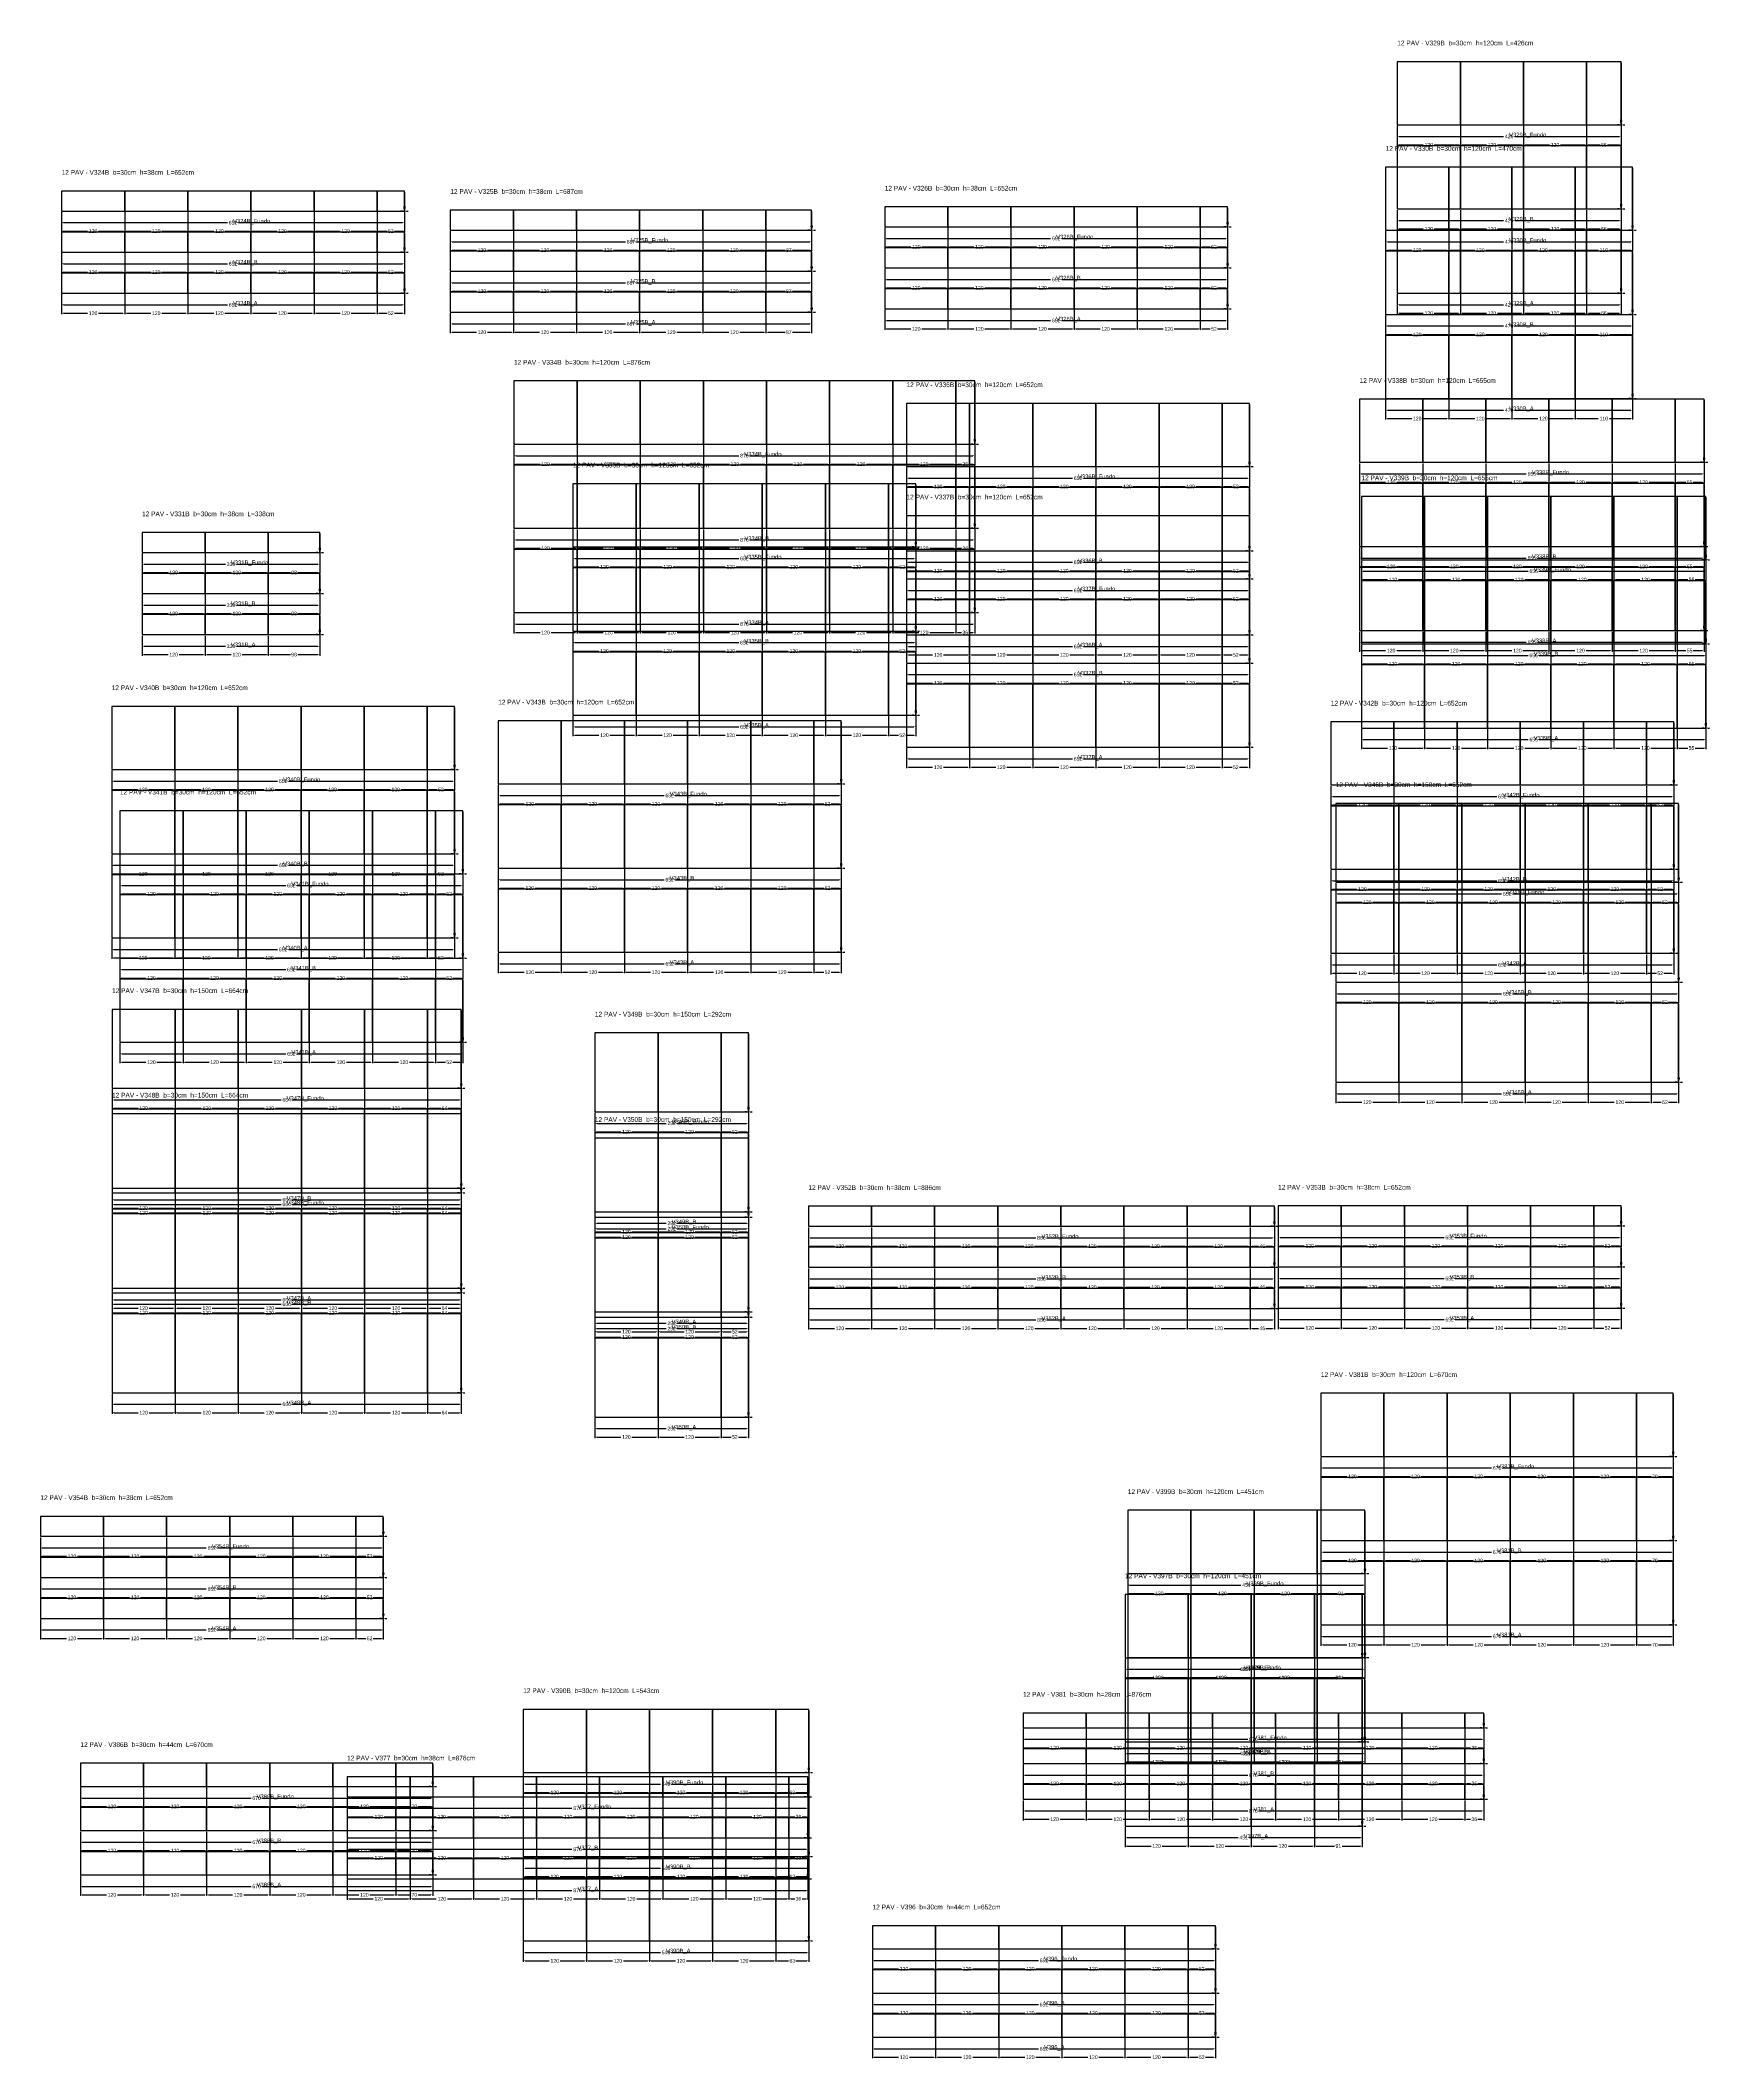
# Model space of a CAD drawing. Header units: metres. Extents: x 180 to 6304, y -11808 to -336.
# Drawn here: x 796 to 3970, y -5477 to -1639 of the extents above; entities that cross this region are included whole.
import ezdxf

# ---------------------------------------------------------------- set-up
doc = ezdxf.new("R2010")
doc.units = ezdxf.units.M
doc.layers.add('COTA', color=3, linetype='Continuous')
doc.dimstyles.new('COTA_VIG', dxfattribs={"dimtxt": 7, "dimasz": 3.5, "dimexe": 2, "dimexo": 2, "dimgap": 1.5, "dimtad": 1, "dimdec": 1, "dimcen": 2.5, "dimclrd": 3, "dimclre": 3, "dimclrt": 3, "dimazin": 3, "dimtfac": 1, "dimtmove": 0, "dimatfit": 3})

# ---------------------------------------------------------------- blocks, each defined once
blk = doc.blocks.new('_CLOSEDFILLED')
at = {"color": 0, "linetype": 'BYBLOCK'}
blk.add_solid([(-1, 0.2), (0, 0), (-1, -0.2)], dxfattribs=at)
blk = doc.blocks.new('*D271')
at = {"color": 3}
for p, q in [((836.3, -2121.42), (836.3, -2143.42)), ((839.8, -2141.42), (1151.8, -2141.42)), ((1172.8, -2141.42), (1484.8, -2141.42)), ((1488.3, -2121.42), (1488.3, -2143.42))]:
    blk.add_line(p, q, dxfattribs=at)
at = {"layer": 'Defpoints'}
for p in [(836.3, -2119.42), (836.3, -2141.42), (1488.3, -2119.42)]:
    blk.add_point(p, dxfattribs=at)
at = {"layer": 'COTA', "color": 3, "xscale": 3.5, "yscale": 3.5, "rotation": 180}
blk.add_blockref('_CLOSEDFILLED', (836.3, -2141.42), dxfattribs=at)
at = {"layer": 'COTA', "color": 3, "xscale": 3.5, "yscale": 3.5}
blk.add_blockref('_CLOSEDFILLED', (1488.3, -2141.42), dxfattribs=at)
at = {"layer": 'COTA', "color": 3, "insert": (1162.3, -2141.42), "char_height": 7, "attachment_point": 5}
blk.add_mtext('652', dxfattribs=at)
blk = doc.blocks.new('*D272')
at = {"color": 3}
for p, q in [((836.3, -2121.42), (836.3, -2159.42)), ((956.3, -2121.42), (956.3, -2159.42)), ((839.8, -2157.42), (885.8, -2157.42)), ((906.8, -2157.42), (952.8, -2157.42))]:
    blk.add_line(p, q, dxfattribs=at)
at = {"layer": 'Defpoints'}
for p in [(836.3, -2119.42), (956.3, -2119.42), (836.3, -2157.42)]:
    blk.add_point(p, dxfattribs=at)
at = {"layer": 'COTA', "color": 3, "xscale": 3.5, "yscale": 3.5, "rotation": 180}
blk.add_blockref('_CLOSEDFILLED', (836.3, -2157.42), dxfattribs=at)
at = {"layer": 'COTA', "color": 3, "xscale": 3.5, "yscale": 3.5}
blk.add_blockref('_CLOSEDFILLED', (956.3, -2157.42), dxfattribs=at)
at = {"layer": 'COTA', "color": 3, "insert": (896.3, -2157.42), "char_height": 7, "attachment_point": 5}
blk.add_mtext('120', dxfattribs=at)
blk = doc.blocks.new('*D273')
at = {"color": 3}
for p, q in [((956.3, -2121.42), (956.3, -2159.42)), ((1076.3, -2121.42), (1076.3, -2159.42)), ((959.8, -2157.42), (1005.8, -2157.42)), ((1026.8, -2157.42), (1072.8, -2157.42))]:
    blk.add_line(p, q, dxfattribs=at)
at = {"layer": 'Defpoints'}
for p in [(956.3, -2119.42), (1076.3, -2119.42), (956.3, -2157.42)]:
    blk.add_point(p, dxfattribs=at)
at = {"layer": 'COTA', "color": 3, "xscale": 3.5, "yscale": 3.5, "rotation": 180}
blk.add_blockref('_CLOSEDFILLED', (956.3, -2157.42), dxfattribs=at)
at = {"layer": 'COTA', "color": 3, "xscale": 3.5, "yscale": 3.5}
blk.add_blockref('_CLOSEDFILLED', (1076.3, -2157.42), dxfattribs=at)
at = {"layer": 'COTA', "color": 3, "insert": (1016.3, -2157.42), "char_height": 7, "attachment_point": 5}
blk.add_mtext('120', dxfattribs=at)
blk = doc.blocks.new('*D274')
at = {"color": 3}
for p, q in [((1076.3, -2121.42), (1076.3, -2159.42)), ((1196.3, -2121.42), (1196.3, -2159.42)), ((1079.8, -2157.42), (1125.8, -2157.42)), ((1146.8, -2157.42), (1192.8, -2157.42))]:
    blk.add_line(p, q, dxfattribs=at)
at = {"layer": 'Defpoints'}
for p in [(1076.3, -2119.42), (1196.3, -2119.42), (1076.3, -2157.42)]:
    blk.add_point(p, dxfattribs=at)
at = {"layer": 'COTA', "color": 3, "xscale": 3.5, "yscale": 3.5, "rotation": 180}
blk.add_blockref('_CLOSEDFILLED', (1076.3, -2157.42), dxfattribs=at)
at = {"layer": 'COTA', "color": 3, "xscale": 3.5, "yscale": 3.5}
blk.add_blockref('_CLOSEDFILLED', (1196.3, -2157.42), dxfattribs=at)
at = {"layer": 'COTA', "color": 3, "insert": (1136.3, -2157.42), "char_height": 7, "attachment_point": 5}
blk.add_mtext('120', dxfattribs=at)
blk = doc.blocks.new('*D275')
at = {"color": 3}
for p, q in [((1196.3, -2121.42), (1196.3, -2159.42)), ((1316.3, -2121.42), (1316.3, -2159.42)), ((1199.8, -2157.42), (1245.8, -2157.42)), ((1266.8, -2157.42), (1312.8, -2157.42))]:
    blk.add_line(p, q, dxfattribs=at)
at = {"layer": 'Defpoints'}
for p in [(1196.3, -2119.42), (1316.3, -2119.42), (1196.3, -2157.42)]:
    blk.add_point(p, dxfattribs=at)
at = {"layer": 'COTA', "color": 3, "xscale": 3.5, "yscale": 3.5, "rotation": 180}
blk.add_blockref('_CLOSEDFILLED', (1196.3, -2157.42), dxfattribs=at)
at = {"layer": 'COTA', "color": 3, "xscale": 3.5, "yscale": 3.5}
blk.add_blockref('_CLOSEDFILLED', (1316.3, -2157.42), dxfattribs=at)
at = {"layer": 'COTA', "color": 3, "insert": (1256.3, -2157.42), "char_height": 7, "attachment_point": 5}
blk.add_mtext('120', dxfattribs=at)
blk = doc.blocks.new('*D276')
at = {"color": 3}
for p, q in [((1316.3, -2121.42), (1316.3, -2159.42)), ((1436.3, -2121.42), (1436.3, -2159.42)), ((1319.8, -2157.42), (1365.8, -2157.42)), ((1386.8, -2157.42), (1432.8, -2157.42))]:
    blk.add_line(p, q, dxfattribs=at)
at = {"layer": 'Defpoints'}
for p in [(1316.3, -2119.42), (1436.3, -2119.42), (1316.3, -2157.42)]:
    blk.add_point(p, dxfattribs=at)
at = {"layer": 'COTA', "color": 3, "xscale": 3.5, "yscale": 3.5, "rotation": 180}
blk.add_blockref('_CLOSEDFILLED', (1316.3, -2157.42), dxfattribs=at)
at = {"layer": 'COTA', "color": 3, "xscale": 3.5, "yscale": 3.5}
blk.add_blockref('_CLOSEDFILLED', (1436.3, -2157.42), dxfattribs=at)
at = {"layer": 'COTA', "color": 3, "insert": (1376.3, -2157.42), "char_height": 7, "attachment_point": 5}
blk.add_mtext('120', dxfattribs=at)
blk = doc.blocks.new('*D277')
at = {"color": 3}
for p, q in [((1436.3, -2121.42), (1436.3, -2159.42)), ((1488.3, -2121.42), (1488.3, -2159.42)), ((1439.8, -2157.42), (1455.3, -2157.42)), ((1469.3, -2157.42), (1484.8, -2157.42))]:
    blk.add_line(p, q, dxfattribs=at)
at = {"layer": 'Defpoints'}
for p in [(1436.3, -2119.42), (1488.3, -2119.42), (1436.3, -2157.42)]:
    blk.add_point(p, dxfattribs=at)
at = {"layer": 'COTA', "color": 3, "xscale": 3.5, "yscale": 3.5, "rotation": 180}
blk.add_blockref('_CLOSEDFILLED', (1436.3, -2157.42), dxfattribs=at)
at = {"layer": 'COTA', "color": 3, "xscale": 3.5, "yscale": 3.5}
blk.add_blockref('_CLOSEDFILLED', (1488.3, -2157.42), dxfattribs=at)
at = {"layer": 'COTA', "color": 3, "insert": (1462.3, -2157.42), "char_height": 7, "attachment_point": 5}
blk.add_mtext('52', dxfattribs=at)
blk = doc.blocks.new('*D279')
at = {"color": 3}
for p, q in [((836.3, -2043.42), (836.3, -2065.42)), ((839.8, -2063.42), (1151.8, -2063.42)), ((1172.8, -2063.42), (1484.8, -2063.42)), ((1488.3, -2043.42), (1488.3, -2065.42))]:
    blk.add_line(p, q, dxfattribs=at)
at = {"layer": 'Defpoints'}
for p in [(836.3, -2041.42), (836.3, -2063.42), (1488.3, -2041.42)]:
    blk.add_point(p, dxfattribs=at)
at = {"layer": 'COTA', "color": 3, "xscale": 3.5, "yscale": 3.5, "rotation": 180}
blk.add_blockref('_CLOSEDFILLED', (836.3, -2063.42), dxfattribs=at)
at = {"layer": 'COTA', "color": 3, "xscale": 3.5, "yscale": 3.5}
blk.add_blockref('_CLOSEDFILLED', (1488.3, -2063.42), dxfattribs=at)
at = {"layer": 'COTA', "color": 3, "insert": (1162.3, -2063.42), "char_height": 7, "attachment_point": 5}
blk.add_mtext('652', dxfattribs=at)
blk = doc.blocks.new('*D280')
at = {"color": 3}
for p, q in [((836.3, -2043.42), (836.3, -2081.42)), ((956.3, -2043.42), (956.3, -2081.42)), ((839.8, -2079.42), (885.8, -2079.42)), ((906.8, -2079.42), (952.8, -2079.42))]:
    blk.add_line(p, q, dxfattribs=at)
at = {"layer": 'Defpoints'}
for p in [(836.3, -2041.42), (956.3, -2041.42), (836.3, -2079.42)]:
    blk.add_point(p, dxfattribs=at)
at = {"layer": 'COTA', "color": 3, "xscale": 3.5, "yscale": 3.5, "rotation": 180}
blk.add_blockref('_CLOSEDFILLED', (836.3, -2079.42), dxfattribs=at)
at = {"layer": 'COTA', "color": 3, "xscale": 3.5, "yscale": 3.5}
blk.add_blockref('_CLOSEDFILLED', (956.3, -2079.42), dxfattribs=at)
at = {"layer": 'COTA', "color": 3, "insert": (896.3, -2079.42), "char_height": 7, "attachment_point": 5}
blk.add_mtext('120', dxfattribs=at)
blk = doc.blocks.new('*D281')
at = {"color": 3}
for p, q in [((956.3, -2043.42), (956.3, -2081.42)), ((1076.3, -2043.42), (1076.3, -2081.42)), ((959.8, -2079.42), (1005.8, -2079.42)), ((1026.8, -2079.42), (1072.8, -2079.42))]:
    blk.add_line(p, q, dxfattribs=at)
at = {"layer": 'Defpoints'}
for p in [(956.3, -2041.42), (1076.3, -2041.42), (956.3, -2079.42)]:
    blk.add_point(p, dxfattribs=at)
at = {"layer": 'COTA', "color": 3, "xscale": 3.5, "yscale": 3.5, "rotation": 180}
blk.add_blockref('_CLOSEDFILLED', (956.3, -2079.42), dxfattribs=at)
at = {"layer": 'COTA', "color": 3, "xscale": 3.5, "yscale": 3.5}
blk.add_blockref('_CLOSEDFILLED', (1076.3, -2079.42), dxfattribs=at)
at = {"layer": 'COTA', "color": 3, "insert": (1016.3, -2079.42), "char_height": 7, "attachment_point": 5}
blk.add_mtext('120', dxfattribs=at)
blk = doc.blocks.new('*D282')
at = {"color": 3}
for p, q in [((1076.3, -2043.42), (1076.3, -2081.42)), ((1196.3, -2043.42), (1196.3, -2081.42)), ((1079.8, -2079.42), (1125.8, -2079.42)), ((1146.8, -2079.42), (1192.8, -2079.42))]:
    blk.add_line(p, q, dxfattribs=at)
at = {"layer": 'Defpoints'}
for p in [(1076.3, -2041.42), (1196.3, -2041.42), (1076.3, -2079.42)]:
    blk.add_point(p, dxfattribs=at)
at = {"layer": 'COTA', "color": 3, "xscale": 3.5, "yscale": 3.5, "rotation": 180}
blk.add_blockref('_CLOSEDFILLED', (1076.3, -2079.42), dxfattribs=at)
at = {"layer": 'COTA', "color": 3, "xscale": 3.5, "yscale": 3.5}
blk.add_blockref('_CLOSEDFILLED', (1196.3, -2079.42), dxfattribs=at)
at = {"layer": 'COTA', "color": 3, "insert": (1136.3, -2079.42), "char_height": 7, "attachment_point": 5}
blk.add_mtext('120', dxfattribs=at)
blk = doc.blocks.new('*D283')
at = {"color": 3}
for p, q in [((1196.3, -2043.42), (1196.3, -2081.42)), ((1316.3, -2043.42), (1316.3, -2081.42)), ((1199.8, -2079.42), (1245.8, -2079.42)), ((1266.8, -2079.42), (1312.8, -2079.42))]:
    blk.add_line(p, q, dxfattribs=at)
at = {"layer": 'Defpoints'}
for p in [(1196.3, -2041.42), (1316.3, -2041.42), (1196.3, -2079.42)]:
    blk.add_point(p, dxfattribs=at)
at = {"layer": 'COTA', "color": 3, "xscale": 3.5, "yscale": 3.5, "rotation": 180}
blk.add_blockref('_CLOSEDFILLED', (1196.3, -2079.42), dxfattribs=at)
at = {"layer": 'COTA', "color": 3, "xscale": 3.5, "yscale": 3.5}
blk.add_blockref('_CLOSEDFILLED', (1316.3, -2079.42), dxfattribs=at)
at = {"layer": 'COTA', "color": 3, "insert": (1256.3, -2079.42), "char_height": 7, "attachment_point": 5}
blk.add_mtext('120', dxfattribs=at)
blk = doc.blocks.new('*D284')
at = {"color": 3}
for p, q in [((1316.3, -2043.42), (1316.3, -2081.42)), ((1436.3, -2043.42), (1436.3, -2081.42)), ((1319.8, -2079.42), (1365.8, -2079.42)), ((1386.8, -2079.42), (1432.8, -2079.42))]:
    blk.add_line(p, q, dxfattribs=at)
at = {"layer": 'Defpoints'}
for p in [(1316.3, -2041.42), (1436.3, -2041.42), (1316.3, -2079.42)]:
    blk.add_point(p, dxfattribs=at)
at = {"layer": 'COTA', "color": 3, "xscale": 3.5, "yscale": 3.5, "rotation": 180}
blk.add_blockref('_CLOSEDFILLED', (1316.3, -2079.42), dxfattribs=at)
at = {"layer": 'COTA', "color": 3, "xscale": 3.5, "yscale": 3.5}
blk.add_blockref('_CLOSEDFILLED', (1436.3, -2079.42), dxfattribs=at)
at = {"layer": 'COTA', "color": 3, "insert": (1376.3, -2079.42), "char_height": 7, "attachment_point": 5}
blk.add_mtext('120', dxfattribs=at)
blk = doc.blocks.new('*D285')
at = {"color": 3}
for p, q in [((1436.3, -2043.42), (1436.3, -2081.42)), ((1488.3, -2043.42), (1488.3, -2081.42)), ((1439.8, -2079.42), (1455.3, -2079.42)), ((1469.3, -2079.42), (1484.8, -2079.42))]:
    blk.add_line(p, q, dxfattribs=at)
at = {"layer": 'Defpoints'}
for p in [(1436.3, -2041.42), (1488.3, -2041.42), (1436.3, -2079.42)]:
    blk.add_point(p, dxfattribs=at)
at = {"layer": 'COTA', "color": 3, "xscale": 3.5, "yscale": 3.5, "rotation": 180}
blk.add_blockref('_CLOSEDFILLED', (1436.3, -2079.42), dxfattribs=at)
at = {"layer": 'COTA', "color": 3, "xscale": 3.5, "yscale": 3.5}
blk.add_blockref('_CLOSEDFILLED', (1488.3, -2079.42), dxfattribs=at)
at = {"layer": 'COTA', "color": 3, "insert": (1462.3, -2079.42), "char_height": 7, "attachment_point": 5}
blk.add_mtext('52', dxfattribs=at)
blk = doc.blocks.new('*D287')
at = {"color": 3}
for p, q in [((836.3, -1965.42), (836.3, -1987.42)), ((839.8, -1985.42), (1151.8, -1985.42)), ((1172.8, -1985.42), (1484.8, -1985.42)), ((1488.3, -1965.42), (1488.3, -1987.42))]:
    blk.add_line(p, q, dxfattribs=at)
at = {"layer": 'Defpoints'}
for p in [(836.3, -1963.42), (836.3, -1985.42), (1488.3, -1963.42)]:
    blk.add_point(p, dxfattribs=at)
at = {"layer": 'COTA', "color": 3, "xscale": 3.5, "yscale": 3.5, "rotation": 180}
blk.add_blockref('_CLOSEDFILLED', (836.3, -1985.42), dxfattribs=at)
at = {"layer": 'COTA', "color": 3, "xscale": 3.5, "yscale": 3.5}
blk.add_blockref('_CLOSEDFILLED', (1488.3, -1985.42), dxfattribs=at)
at = {"layer": 'COTA', "color": 3, "insert": (1162.3, -1985.42), "char_height": 7, "attachment_point": 5}
blk.add_mtext('652', dxfattribs=at)
blk = doc.blocks.new('*D288')
at = {"color": 3}
for p, q in [((836.3, -1965.42), (836.3, -2003.42)), ((956.3, -1965.42), (956.3, -2003.42)), ((839.8, -2001.42), (885.8, -2001.42)), ((906.8, -2001.42), (952.8, -2001.42))]:
    blk.add_line(p, q, dxfattribs=at)
at = {"layer": 'Defpoints'}
for p in [(836.3, -1963.42), (956.3, -1963.42), (836.3, -2001.42)]:
    blk.add_point(p, dxfattribs=at)
at = {"layer": 'COTA', "color": 3, "xscale": 3.5, "yscale": 3.5, "rotation": 180}
blk.add_blockref('_CLOSEDFILLED', (836.3, -2001.42), dxfattribs=at)
at = {"layer": 'COTA', "color": 3, "xscale": 3.5, "yscale": 3.5}
blk.add_blockref('_CLOSEDFILLED', (956.3, -2001.42), dxfattribs=at)
at = {"layer": 'COTA', "color": 3, "insert": (896.3, -2001.42), "char_height": 7, "attachment_point": 5}
blk.add_mtext('120', dxfattribs=at)
blk = doc.blocks.new('*D289')
at = {"color": 3}
for p, q in [((956.3, -1965.42), (956.3, -2003.42)), ((1076.3, -1965.42), (1076.3, -2003.42)), ((959.8, -2001.42), (1005.8, -2001.42)), ((1026.8, -2001.42), (1072.8, -2001.42))]:
    blk.add_line(p, q, dxfattribs=at)
at = {"layer": 'Defpoints'}
for p in [(956.3, -1963.42), (1076.3, -1963.42), (956.3, -2001.42)]:
    blk.add_point(p, dxfattribs=at)
at = {"layer": 'COTA', "color": 3, "xscale": 3.5, "yscale": 3.5, "rotation": 180}
blk.add_blockref('_CLOSEDFILLED', (956.3, -2001.42), dxfattribs=at)
at = {"layer": 'COTA', "color": 3, "xscale": 3.5, "yscale": 3.5}
blk.add_blockref('_CLOSEDFILLED', (1076.3, -2001.42), dxfattribs=at)
at = {"layer": 'COTA', "color": 3, "insert": (1016.3, -2001.42), "char_height": 7, "attachment_point": 5}
blk.add_mtext('120', dxfattribs=at)
blk = doc.blocks.new('*D290')
at = {"color": 3}
for p, q in [((1076.3, -1965.42), (1076.3, -2003.42)), ((1196.3, -1965.42), (1196.3, -2003.42)), ((1079.8, -2001.42), (1125.8, -2001.42)), ((1146.8, -2001.42), (1192.8, -2001.42))]:
    blk.add_line(p, q, dxfattribs=at)
at = {"layer": 'Defpoints'}
for p in [(1076.3, -1963.42), (1196.3, -1963.42), (1076.3, -2001.42)]:
    blk.add_point(p, dxfattribs=at)
at = {"layer": 'COTA', "color": 3, "xscale": 3.5, "yscale": 3.5, "rotation": 180}
blk.add_blockref('_CLOSEDFILLED', (1076.3, -2001.42), dxfattribs=at)
at = {"layer": 'COTA', "color": 3, "xscale": 3.5, "yscale": 3.5}
blk.add_blockref('_CLOSEDFILLED', (1196.3, -2001.42), dxfattribs=at)
at = {"layer": 'COTA', "color": 3, "insert": (1136.3, -2001.42), "char_height": 7, "attachment_point": 5}
blk.add_mtext('120', dxfattribs=at)
blk = doc.blocks.new('*D291')
at = {"color": 3}
for p, q in [((1196.3, -1965.42), (1196.3, -2003.42)), ((1316.3, -1965.42), (1316.3, -2003.42)), ((1199.8, -2001.42), (1245.8, -2001.42)), ((1266.8, -2001.42), (1312.8, -2001.42))]:
    blk.add_line(p, q, dxfattribs=at)
at = {"layer": 'Defpoints'}
for p in [(1196.3, -1963.42), (1316.3, -1963.42), (1196.3, -2001.42)]:
    blk.add_point(p, dxfattribs=at)
at = {"layer": 'COTA', "color": 3, "xscale": 3.5, "yscale": 3.5, "rotation": 180}
blk.add_blockref('_CLOSEDFILLED', (1196.3, -2001.42), dxfattribs=at)
at = {"layer": 'COTA', "color": 3, "xscale": 3.5, "yscale": 3.5}
blk.add_blockref('_CLOSEDFILLED', (1316.3, -2001.42), dxfattribs=at)
at = {"layer": 'COTA', "color": 3, "insert": (1256.3, -2001.42), "char_height": 7, "attachment_point": 5}
blk.add_mtext('120', dxfattribs=at)
blk = doc.blocks.new('*D292')
at = {"color": 3}
for p, q in [((1316.3, -1965.42), (1316.3, -2003.42)), ((1436.3, -1965.42), (1436.3, -2003.42)), ((1319.8, -2001.42), (1365.8, -2001.42)), ((1386.8, -2001.42), (1432.8, -2001.42))]:
    blk.add_line(p, q, dxfattribs=at)
at = {"layer": 'Defpoints'}
for p in [(1316.3, -1963.42), (1436.3, -1963.42), (1316.3, -2001.42)]:
    blk.add_point(p, dxfattribs=at)
at = {"layer": 'COTA', "color": 3, "xscale": 3.5, "yscale": 3.5, "rotation": 180}
blk.add_blockref('_CLOSEDFILLED', (1316.3, -2001.42), dxfattribs=at)
at = {"layer": 'COTA', "color": 3, "xscale": 3.5, "yscale": 3.5}
blk.add_blockref('_CLOSEDFILLED', (1436.3, -2001.42), dxfattribs=at)
at = {"layer": 'COTA', "color": 3, "insert": (1376.3, -2001.42), "char_height": 7, "attachment_point": 5}
blk.add_mtext('120', dxfattribs=at)
blk = doc.blocks.new('*D293')
at = {"color": 3}
for p, q in [((1436.3, -1965.42), (1436.3, -2003.42)), ((1488.3, -1965.42), (1488.3, -2003.42)), ((1439.8, -2001.42), (1455.3, -2001.42)), ((1469.3, -2001.42), (1484.8, -2001.42))]:
    blk.add_line(p, q, dxfattribs=at)
at = {"layer": 'Defpoints'}
for p in [(1436.3, -1963.42), (1488.3, -1963.42), (1436.3, -2001.42)]:
    blk.add_point(p, dxfattribs=at)
at = {"layer": 'COTA', "color": 3, "xscale": 3.5, "yscale": 3.5, "rotation": 180}
blk.add_blockref('_CLOSEDFILLED', (1436.3, -2001.42), dxfattribs=at)
at = {"layer": 'COTA', "color": 3, "xscale": 3.5, "yscale": 3.5}
blk.add_blockref('_CLOSEDFILLED', (1488.3, -2001.42), dxfattribs=at)
at = {"layer": 'COTA', "color": 3, "insert": (1462.3, -2001.42), "char_height": 7, "attachment_point": 5}
blk.add_mtext('52', dxfattribs=at)
blk = doc.blocks.new('*D295')
at = {"color": 3}
for p, q in [((1575.38, -2157.68), (1575.38, -2179.68)), ((1578.88, -2177.68), (1908.38, -2177.68)), ((1929.38, -2177.68), (2258.88, -2177.68)), ((2262.38, -2157.68), (2262.38, -2179.68))]:
    blk.add_line(p, q, dxfattribs=at)
at = {"layer": 'Defpoints'}
for p in [(1575.38, -2155.68), (1575.38, -2177.68), (2262.38, -2155.68)]:
    blk.add_point(p, dxfattribs=at)
at = {"layer": 'COTA', "color": 3, "xscale": 3.5, "yscale": 3.5, "rotation": 180}
blk.add_blockref('_CLOSEDFILLED', (1575.38, -2177.68), dxfattribs=at)
at = {"layer": 'COTA', "color": 3, "xscale": 3.5, "yscale": 3.5}
blk.add_blockref('_CLOSEDFILLED', (2262.38, -2177.68), dxfattribs=at)
at = {"layer": 'COTA', "color": 3, "insert": (1918.88, -2177.68), "char_height": 7, "attachment_point": 5}
blk.add_mtext('687', dxfattribs=at)
blk = doc.blocks.new('*D296')
at = {"color": 3}
for p, q in [((1575.38, -2157.68), (1575.38, -2195.68)), ((1695.38, -2157.68), (1695.38, -2195.68)), ((1578.88, -2193.68), (1624.88, -2193.68)), ((1645.88, -2193.68), (1691.88, -2193.68))]:
    blk.add_line(p, q, dxfattribs=at)
at = {"layer": 'Defpoints'}
for p in [(1575.38, -2155.68), (1695.38, -2155.68), (1575.38, -2193.68)]:
    blk.add_point(p, dxfattribs=at)
at = {"layer": 'COTA', "color": 3, "xscale": 3.5, "yscale": 3.5, "rotation": 180}
blk.add_blockref('_CLOSEDFILLED', (1575.38, -2193.68), dxfattribs=at)
at = {"layer": 'COTA', "color": 3, "xscale": 3.5, "yscale": 3.5}
blk.add_blockref('_CLOSEDFILLED', (1695.38, -2193.68), dxfattribs=at)
at = {"layer": 'COTA', "color": 3, "insert": (1635.38, -2193.68), "char_height": 7, "attachment_point": 5}
blk.add_mtext('120', dxfattribs=at)
blk = doc.blocks.new('*D297')
at = {"color": 3}
for p, q in [((1695.38, -2157.68), (1695.38, -2195.68)), ((1815.38, -2157.68), (1815.38, -2195.68)), ((1698.88, -2193.68), (1744.88, -2193.68)), ((1765.88, -2193.68), (1811.88, -2193.68))]:
    blk.add_line(p, q, dxfattribs=at)
at = {"layer": 'Defpoints'}
for p in [(1695.38, -2155.68), (1815.38, -2155.68), (1695.38, -2193.68)]:
    blk.add_point(p, dxfattribs=at)
at = {"layer": 'COTA', "color": 3, "xscale": 3.5, "yscale": 3.5, "rotation": 180}
blk.add_blockref('_CLOSEDFILLED', (1695.38, -2193.68), dxfattribs=at)
at = {"layer": 'COTA', "color": 3, "xscale": 3.5, "yscale": 3.5}
blk.add_blockref('_CLOSEDFILLED', (1815.38, -2193.68), dxfattribs=at)
at = {"layer": 'COTA', "color": 3, "insert": (1755.38, -2193.68), "char_height": 7, "attachment_point": 5}
blk.add_mtext('120', dxfattribs=at)
blk = doc.blocks.new('*D298')
at = {"color": 3}
for p, q in [((1815.38, -2157.68), (1815.38, -2195.68)), ((1935.38, -2157.68), (1935.38, -2195.68)), ((1818.88, -2193.68), (1864.88, -2193.68)), ((1885.88, -2193.68), (1931.88, -2193.68))]:
    blk.add_line(p, q, dxfattribs=at)
at = {"layer": 'Defpoints'}
for p in [(1815.38, -2155.68), (1935.38, -2155.68), (1815.38, -2193.68)]:
    blk.add_point(p, dxfattribs=at)
at = {"layer": 'COTA', "color": 3, "xscale": 3.5, "yscale": 3.5, "rotation": 180}
blk.add_blockref('_CLOSEDFILLED', (1815.38, -2193.68), dxfattribs=at)
at = {"layer": 'COTA', "color": 3, "xscale": 3.5, "yscale": 3.5}
blk.add_blockref('_CLOSEDFILLED', (1935.38, -2193.68), dxfattribs=at)
at = {"layer": 'COTA', "color": 3, "insert": (1875.38, -2193.68), "char_height": 7, "attachment_point": 5}
blk.add_mtext('120', dxfattribs=at)
blk = doc.blocks.new('*D299')
at = {"color": 3}
for p, q in [((1935.38, -2157.68), (1935.38, -2195.68)), ((2055.38, -2157.68), (2055.38, -2195.68)), ((1938.88, -2193.68), (1984.88, -2193.68)), ((2005.88, -2193.68), (2051.88, -2193.68))]:
    blk.add_line(p, q, dxfattribs=at)
at = {"layer": 'Defpoints'}
for p in [(1935.38, -2155.68), (2055.38, -2155.68), (1935.38, -2193.68)]:
    blk.add_point(p, dxfattribs=at)
at = {"layer": 'COTA', "color": 3, "xscale": 3.5, "yscale": 3.5, "rotation": 180}
blk.add_blockref('_CLOSEDFILLED', (1935.38, -2193.68), dxfattribs=at)
at = {"layer": 'COTA', "color": 3, "xscale": 3.5, "yscale": 3.5}
blk.add_blockref('_CLOSEDFILLED', (2055.38, -2193.68), dxfattribs=at)
at = {"layer": 'COTA', "color": 3, "insert": (1995.38, -2193.68), "char_height": 7, "attachment_point": 5}
blk.add_mtext('120', dxfattribs=at)
blk = doc.blocks.new('*D300')
at = {"color": 3}
for p, q in [((2055.38, -2157.68), (2055.38, -2195.68)), ((2175.38, -2157.68), (2175.38, -2195.68)), ((2058.88, -2193.68), (2104.88, -2193.68)), ((2125.88, -2193.68), (2171.88, -2193.68))]:
    blk.add_line(p, q, dxfattribs=at)
at = {"layer": 'Defpoints'}
for p in [(2055.38, -2155.68), (2175.38, -2155.68), (2055.38, -2193.68)]:
    blk.add_point(p, dxfattribs=at)
at = {"layer": 'COTA', "color": 3, "xscale": 3.5, "yscale": 3.5, "rotation": 180}
blk.add_blockref('_CLOSEDFILLED', (2055.38, -2193.68), dxfattribs=at)
at = {"layer": 'COTA', "color": 3, "xscale": 3.5, "yscale": 3.5}
blk.add_blockref('_CLOSEDFILLED', (2175.38, -2193.68), dxfattribs=at)
at = {"layer": 'COTA', "color": 3, "insert": (2115.38, -2193.68), "char_height": 7, "attachment_point": 5}
blk.add_mtext('120', dxfattribs=at)
blk = doc.blocks.new('*D301')
at = {"color": 3}
for p, q in [((2175.38, -2157.68), (2175.38, -2195.68)), ((2262.38, -2157.68), (2262.38, -2195.68)), ((2178.88, -2193.68), (2211.88, -2193.68)), ((2225.88, -2193.68), (2258.88, -2193.68))]:
    blk.add_line(p, q, dxfattribs=at)
at = {"layer": 'Defpoints'}
for p in [(2175.38, -2155.68), (2262.38, -2155.68), (2175.38, -2193.68)]:
    blk.add_point(p, dxfattribs=at)
at = {"layer": 'COTA', "color": 3, "xscale": 3.5, "yscale": 3.5, "rotation": 180}
blk.add_blockref('_CLOSEDFILLED', (2175.38, -2193.68), dxfattribs=at)
at = {"layer": 'COTA', "color": 3, "xscale": 3.5, "yscale": 3.5}
blk.add_blockref('_CLOSEDFILLED', (2262.38, -2193.68), dxfattribs=at)
at = {"layer": 'COTA', "color": 3, "insert": (2218.88, -2193.68), "char_height": 7, "attachment_point": 5}
blk.add_mtext('87', dxfattribs=at)
blk = doc.blocks.new('*D303')
at = {"color": 3}
for p, q in [((1575.38, -2079.68), (1575.38, -2101.68)), ((1578.88, -2099.68), (1908.38, -2099.68)), ((1929.38, -2099.68), (2258.88, -2099.68)), ((2262.38, -2079.68), (2262.38, -2101.68))]:
    blk.add_line(p, q, dxfattribs=at)
at = {"layer": 'Defpoints'}
for p in [(1575.38, -2077.68), (1575.38, -2099.68), (2262.38, -2077.68)]:
    blk.add_point(p, dxfattribs=at)
at = {"layer": 'COTA', "color": 3, "xscale": 3.5, "yscale": 3.5, "rotation": 180}
blk.add_blockref('_CLOSEDFILLED', (1575.38, -2099.68), dxfattribs=at)
at = {"layer": 'COTA', "color": 3, "xscale": 3.5, "yscale": 3.5}
blk.add_blockref('_CLOSEDFILLED', (2262.38, -2099.68), dxfattribs=at)
at = {"layer": 'COTA', "color": 3, "insert": (1918.88, -2099.68), "char_height": 7, "attachment_point": 5}
blk.add_mtext('687', dxfattribs=at)
blk = doc.blocks.new('*D304')
at = {"color": 3}
for p, q in [((1575.38, -2079.68), (1575.38, -2117.68)), ((1695.38, -2079.68), (1695.38, -2117.68)), ((1578.88, -2115.68), (1624.88, -2115.68)), ((1645.88, -2115.68), (1691.88, -2115.68))]:
    blk.add_line(p, q, dxfattribs=at)
at = {"layer": 'Defpoints'}
for p in [(1575.38, -2077.68), (1695.38, -2077.68), (1575.38, -2115.68)]:
    blk.add_point(p, dxfattribs=at)
at = {"layer": 'COTA', "color": 3, "xscale": 3.5, "yscale": 3.5, "rotation": 180}
blk.add_blockref('_CLOSEDFILLED', (1575.38, -2115.68), dxfattribs=at)
at = {"layer": 'COTA', "color": 3, "xscale": 3.5, "yscale": 3.5}
blk.add_blockref('_CLOSEDFILLED', (1695.38, -2115.68), dxfattribs=at)
at = {"layer": 'COTA', "color": 3, "insert": (1635.38, -2115.68), "char_height": 7, "attachment_point": 5}
blk.add_mtext('120', dxfattribs=at)
blk = doc.blocks.new('*D305')
at = {"color": 3}
for p, q in [((1695.38, -2079.68), (1695.38, -2117.68)), ((1815.38, -2079.68), (1815.38, -2117.68)), ((1698.88, -2115.68), (1744.88, -2115.68)), ((1765.88, -2115.68), (1811.88, -2115.68))]:
    blk.add_line(p, q, dxfattribs=at)
at = {"layer": 'Defpoints'}
for p in [(1695.38, -2077.68), (1815.38, -2077.68), (1695.38, -2115.68)]:
    blk.add_point(p, dxfattribs=at)
at = {"layer": 'COTA', "color": 3, "xscale": 3.5, "yscale": 3.5, "rotation": 180}
blk.add_blockref('_CLOSEDFILLED', (1695.38, -2115.68), dxfattribs=at)
at = {"layer": 'COTA', "color": 3, "xscale": 3.5, "yscale": 3.5}
blk.add_blockref('_CLOSEDFILLED', (1815.38, -2115.68), dxfattribs=at)
at = {"layer": 'COTA', "color": 3, "insert": (1755.38, -2115.68), "char_height": 7, "attachment_point": 5}
blk.add_mtext('120', dxfattribs=at)
blk = doc.blocks.new('*D306')
at = {"color": 3}
for p, q in [((1815.38, -2079.68), (1815.38, -2117.68)), ((1935.38, -2079.68), (1935.38, -2117.68)), ((1818.88, -2115.68), (1864.88, -2115.68)), ((1885.88, -2115.68), (1931.88, -2115.68))]:
    blk.add_line(p, q, dxfattribs=at)
at = {"layer": 'Defpoints'}
for p in [(1815.38, -2077.68), (1935.38, -2077.68), (1815.38, -2115.68)]:
    blk.add_point(p, dxfattribs=at)
at = {"layer": 'COTA', "color": 3, "xscale": 3.5, "yscale": 3.5, "rotation": 180}
blk.add_blockref('_CLOSEDFILLED', (1815.38, -2115.68), dxfattribs=at)
at = {"layer": 'COTA', "color": 3, "xscale": 3.5, "yscale": 3.5}
blk.add_blockref('_CLOSEDFILLED', (1935.38, -2115.68), dxfattribs=at)
at = {"layer": 'COTA', "color": 3, "insert": (1875.38, -2115.68), "char_height": 7, "attachment_point": 5}
blk.add_mtext('120', dxfattribs=at)
blk = doc.blocks.new('*D307')
at = {"color": 3}
for p, q in [((1935.38, -2079.68), (1935.38, -2117.68)), ((2055.38, -2079.68), (2055.38, -2117.68)), ((1938.88, -2115.68), (1984.88, -2115.68)), ((2005.88, -2115.68), (2051.88, -2115.68))]:
    blk.add_line(p, q, dxfattribs=at)
at = {"layer": 'Defpoints'}
for p in [(1935.38, -2077.68), (2055.38, -2077.68), (1935.38, -2115.68)]:
    blk.add_point(p, dxfattribs=at)
at = {"layer": 'COTA', "color": 3, "xscale": 3.5, "yscale": 3.5, "rotation": 180}
blk.add_blockref('_CLOSEDFILLED', (1935.38, -2115.68), dxfattribs=at)
at = {"layer": 'COTA', "color": 3, "xscale": 3.5, "yscale": 3.5}
blk.add_blockref('_CLOSEDFILLED', (2055.38, -2115.68), dxfattribs=at)
at = {"layer": 'COTA', "color": 3, "insert": (1995.38, -2115.68), "char_height": 7, "attachment_point": 5}
blk.add_mtext('120', dxfattribs=at)
blk = doc.blocks.new('*D308')
at = {"color": 3}
for p, q in [((2055.38, -2079.68), (2055.38, -2117.68)), ((2175.38, -2079.68), (2175.38, -2117.68)), ((2058.88, -2115.68), (2104.88, -2115.68)), ((2125.88, -2115.68), (2171.88, -2115.68))]:
    blk.add_line(p, q, dxfattribs=at)
at = {"layer": 'Defpoints'}
for p in [(2055.38, -2077.68), (2175.38, -2077.68), (2055.38, -2115.68)]:
    blk.add_point(p, dxfattribs=at)
at = {"layer": 'COTA', "color": 3, "xscale": 3.5, "yscale": 3.5, "rotation": 180}
blk.add_blockref('_CLOSEDFILLED', (2055.38, -2115.68), dxfattribs=at)
at = {"layer": 'COTA', "color": 3, "xscale": 3.5, "yscale": 3.5}
blk.add_blockref('_CLOSEDFILLED', (2175.38, -2115.68), dxfattribs=at)
at = {"layer": 'COTA', "color": 3, "insert": (2115.38, -2115.68), "char_height": 7, "attachment_point": 5}
blk.add_mtext('120', dxfattribs=at)
blk = doc.blocks.new('*D309')
at = {"color": 3}
for p, q in [((2175.38, -2079.68), (2175.38, -2117.68)), ((2262.38, -2079.68), (2262.38, -2117.68)), ((2178.88, -2115.68), (2211.88, -2115.68)), ((2225.88, -2115.68), (2258.88, -2115.68))]:
    blk.add_line(p, q, dxfattribs=at)
at = {"layer": 'Defpoints'}
for p in [(2175.38, -2077.68), (2262.38, -2077.68), (2175.38, -2115.68)]:
    blk.add_point(p, dxfattribs=at)
at = {"layer": 'COTA', "color": 3, "xscale": 3.5, "yscale": 3.5, "rotation": 180}
blk.add_blockref('_CLOSEDFILLED', (2175.38, -2115.68), dxfattribs=at)
at = {"layer": 'COTA', "color": 3, "xscale": 3.5, "yscale": 3.5}
blk.add_blockref('_CLOSEDFILLED', (2262.38, -2115.68), dxfattribs=at)
at = {"layer": 'COTA', "color": 3, "insert": (2218.88, -2115.68), "char_height": 7, "attachment_point": 5}
blk.add_mtext('87', dxfattribs=at)
blk = doc.blocks.new('*D311')
at = {"color": 3}
for p, q in [((1575.38, -2001.68), (1575.38, -2023.68)), ((1578.88, -2021.68), (1908.38, -2021.68)), ((1929.38, -2021.68), (2258.88, -2021.68)), ((2262.38, -2001.68), (2262.38, -2023.68))]:
    blk.add_line(p, q, dxfattribs=at)
at = {"layer": 'Defpoints'}
for p in [(1575.38, -1999.68), (1575.38, -2021.68), (2262.38, -1999.68)]:
    blk.add_point(p, dxfattribs=at)
at = {"layer": 'COTA', "color": 3, "xscale": 3.5, "yscale": 3.5, "rotation": 180}
blk.add_blockref('_CLOSEDFILLED', (1575.38, -2021.68), dxfattribs=at)
at = {"layer": 'COTA', "color": 3, "xscale": 3.5, "yscale": 3.5}
blk.add_blockref('_CLOSEDFILLED', (2262.38, -2021.68), dxfattribs=at)
at = {"layer": 'COTA', "color": 3, "insert": (1918.88, -2021.68), "char_height": 7, "attachment_point": 5}
blk.add_mtext('687', dxfattribs=at)
blk = doc.blocks.new('*D312')
at = {"color": 3}
for p, q in [((1575.38, -2001.68), (1575.38, -2039.68)), ((1695.38, -2001.68), (1695.38, -2039.68)), ((1578.88, -2037.68), (1624.88, -2037.68)), ((1645.88, -2037.68), (1691.88, -2037.68))]:
    blk.add_line(p, q, dxfattribs=at)
at = {"layer": 'Defpoints'}
for p in [(1575.38, -1999.68), (1695.38, -1999.68), (1575.38, -2037.68)]:
    blk.add_point(p, dxfattribs=at)
at = {"layer": 'COTA', "color": 3, "xscale": 3.5, "yscale": 3.5, "rotation": 180}
blk.add_blockref('_CLOSEDFILLED', (1575.38, -2037.68), dxfattribs=at)
at = {"layer": 'COTA', "color": 3, "xscale": 3.5, "yscale": 3.5}
blk.add_blockref('_CLOSEDFILLED', (1695.38, -2037.68), dxfattribs=at)
at = {"layer": 'COTA', "color": 3, "insert": (1635.38, -2037.68), "char_height": 7, "attachment_point": 5}
blk.add_mtext('120', dxfattribs=at)
blk = doc.blocks.new('*D313')
at = {"color": 3}
for p, q in [((1695.38, -2001.68), (1695.38, -2039.68)), ((1815.38, -2001.68), (1815.38, -2039.68)), ((1698.88, -2037.68), (1744.88, -2037.68)), ((1765.88, -2037.68), (1811.88, -2037.68))]:
    blk.add_line(p, q, dxfattribs=at)
at = {"layer": 'Defpoints'}
for p in [(1695.38, -1999.68), (1815.38, -1999.68), (1695.38, -2037.68)]:
    blk.add_point(p, dxfattribs=at)
at = {"layer": 'COTA', "color": 3, "xscale": 3.5, "yscale": 3.5, "rotation": 180}
blk.add_blockref('_CLOSEDFILLED', (1695.38, -2037.68), dxfattribs=at)
at = {"layer": 'COTA', "color": 3, "xscale": 3.5, "yscale": 3.5}
blk.add_blockref('_CLOSEDFILLED', (1815.38, -2037.68), dxfattribs=at)
at = {"layer": 'COTA', "color": 3, "insert": (1755.38, -2037.68), "char_height": 7, "attachment_point": 5}
blk.add_mtext('120', dxfattribs=at)
blk = doc.blocks.new('*D314')
at = {"color": 3}
for p, q in [((1815.38, -2001.68), (1815.38, -2039.68)), ((1935.38, -2001.68), (1935.38, -2039.68)), ((1818.88, -2037.68), (1864.88, -2037.68)), ((1885.88, -2037.68), (1931.88, -2037.68))]:
    blk.add_line(p, q, dxfattribs=at)
at = {"layer": 'Defpoints'}
for p in [(1815.38, -1999.68), (1935.38, -1999.68), (1815.38, -2037.68)]:
    blk.add_point(p, dxfattribs=at)
at = {"layer": 'COTA', "color": 3, "xscale": 3.5, "yscale": 3.5, "rotation": 180}
blk.add_blockref('_CLOSEDFILLED', (1815.38, -2037.68), dxfattribs=at)
at = {"layer": 'COTA', "color": 3, "xscale": 3.5, "yscale": 3.5}
blk.add_blockref('_CLOSEDFILLED', (1935.38, -2037.68), dxfattribs=at)
at = {"layer": 'COTA', "color": 3, "insert": (1875.38, -2037.68), "char_height": 7, "attachment_point": 5}
blk.add_mtext('120', dxfattribs=at)
blk = doc.blocks.new('*D315')
at = {"color": 3}
for p, q in [((1935.38, -2001.68), (1935.38, -2039.68)), ((2055.38, -2001.68), (2055.38, -2039.68)), ((1938.88, -2037.68), (1984.88, -2037.68)), ((2005.88, -2037.68), (2051.88, -2037.68))]:
    blk.add_line(p, q, dxfattribs=at)
at = {"layer": 'Defpoints'}
for p in [(1935.38, -1999.68), (2055.38, -1999.68), (1935.38, -2037.68)]:
    blk.add_point(p, dxfattribs=at)
at = {"layer": 'COTA', "color": 3, "xscale": 3.5, "yscale": 3.5, "rotation": 180}
blk.add_blockref('_CLOSEDFILLED', (1935.38, -2037.68), dxfattribs=at)
at = {"layer": 'COTA', "color": 3, "xscale": 3.5, "yscale": 3.5}
blk.add_blockref('_CLOSEDFILLED', (2055.38, -2037.68), dxfattribs=at)
at = {"layer": 'COTA', "color": 3, "insert": (1995.38, -2037.68), "char_height": 7, "attachment_point": 5}
blk.add_mtext('120', dxfattribs=at)
blk = doc.blocks.new('*D316')
at = {"color": 3}
for p, q in [((2055.38, -2001.68), (2055.38, -2039.68)), ((2175.38, -2001.68), (2175.38, -2039.68)), ((2058.88, -2037.68), (2104.88, -2037.68)), ((2125.88, -2037.68), (2171.88, -2037.68))]:
    blk.add_line(p, q, dxfattribs=at)
at = {"layer": 'Defpoints'}
for p in [(2055.38, -1999.68), (2175.38, -1999.68), (2055.38, -2037.68)]:
    blk.add_point(p, dxfattribs=at)
at = {"layer": 'COTA', "color": 3, "xscale": 3.5, "yscale": 3.5, "rotation": 180}
blk.add_blockref('_CLOSEDFILLED', (2055.38, -2037.68), dxfattribs=at)
at = {"layer": 'COTA', "color": 3, "xscale": 3.5, "yscale": 3.5}
blk.add_blockref('_CLOSEDFILLED', (2175.38, -2037.68), dxfattribs=at)
at = {"layer": 'COTA', "color": 3, "insert": (2115.38, -2037.68), "char_height": 7, "attachment_point": 5}
blk.add_mtext('120', dxfattribs=at)
blk = doc.blocks.new('*D317')
at = {"color": 3}
for p, q in [((2175.38, -2001.68), (2175.38, -2039.68)), ((2262.38, -2001.68), (2262.38, -2039.68)), ((2178.88, -2037.68), (2211.88, -2037.68)), ((2225.88, -2037.68), (2258.88, -2037.68))]:
    blk.add_line(p, q, dxfattribs=at)
at = {"layer": 'Defpoints'}
for p in [(2175.38, -1999.68), (2262.38, -1999.68), (2175.38, -2037.68)]:
    blk.add_point(p, dxfattribs=at)
at = {"layer": 'COTA', "color": 3, "xscale": 3.5, "yscale": 3.5, "rotation": 180}
blk.add_blockref('_CLOSEDFILLED', (2175.38, -2037.68), dxfattribs=at)
at = {"layer": 'COTA', "color": 3, "xscale": 3.5, "yscale": 3.5}
blk.add_blockref('_CLOSEDFILLED', (2262.38, -2037.68), dxfattribs=at)
at = {"layer": 'COTA', "color": 3, "insert": (2218.88, -2037.68), "char_height": 7, "attachment_point": 5}
blk.add_mtext('87', dxfattribs=at)
blk = doc.blocks.new('*D343')
at = {"color": 3}
for p, q in [((2401.27, -2151.42), (2401.27, -2173.42)), ((2404.77, -2171.42), (2716.77, -2171.42)), ((2737.77, -2171.42), (3049.77, -2171.42)), ((3053.27, -2151.42), (3053.27, -2173.42))]:
    blk.add_line(p, q, dxfattribs=at)
at = {"layer": 'Defpoints'}
for p in [(2401.27, -2149.42), (2401.27, -2171.42), (3053.27, -2149.42)]:
    blk.add_point(p, dxfattribs=at)
at = {"layer": 'COTA', "color": 3, "xscale": 3.5, "yscale": 3.5, "rotation": 180}
blk.add_blockref('_CLOSEDFILLED', (2401.27, -2171.42), dxfattribs=at)
at = {"layer": 'COTA', "color": 3, "xscale": 3.5, "yscale": 3.5}
blk.add_blockref('_CLOSEDFILLED', (3053.27, -2171.42), dxfattribs=at)
at = {"layer": 'COTA', "color": 3, "insert": (2727.27, -2171.42), "char_height": 7, "attachment_point": 5}
blk.add_mtext('652', dxfattribs=at)
blk = doc.blocks.new('*D344')
at = {"color": 3}
for p, q in [((2401.27, -2151.42), (2401.27, -2189.42)), ((2404.77, -2187.42), (2450.77, -2187.42)), ((2471.77, -2187.42), (2517.77, -2187.42)), ((2521.27, -2151.42), (2521.27, -2189.42))]:
    blk.add_line(p, q, dxfattribs=at)
at = {"layer": 'Defpoints'}
for p in [(2401.27, -2149.42), (2401.27, -2187.42), (2521.27, -2149.42)]:
    blk.add_point(p, dxfattribs=at)
at = {"layer": 'COTA', "color": 3, "xscale": 3.5, "yscale": 3.5, "rotation": 180}
blk.add_blockref('_CLOSEDFILLED', (2401.27, -2187.42), dxfattribs=at)
at = {"layer": 'COTA', "color": 3, "xscale": 3.5, "yscale": 3.5}
blk.add_blockref('_CLOSEDFILLED', (2521.27, -2187.42), dxfattribs=at)
at = {"layer": 'COTA', "color": 3, "insert": (2461.27, -2187.42), "char_height": 7, "attachment_point": 5}
blk.add_mtext('120', dxfattribs=at)
blk = doc.blocks.new('*D345')
at = {"color": 3}
for p, q in [((2521.27, -2151.42), (2521.27, -2189.42)), ((2524.77, -2187.42), (2570.77, -2187.42)), ((2591.77, -2187.42), (2637.77, -2187.42)), ((2641.27, -2151.42), (2641.27, -2189.42))]:
    blk.add_line(p, q, dxfattribs=at)
at = {"layer": 'Defpoints'}
for p in [(2521.27, -2149.42), (2521.27, -2187.42), (2641.27, -2149.42)]:
    blk.add_point(p, dxfattribs=at)
at = {"layer": 'COTA', "color": 3, "xscale": 3.5, "yscale": 3.5, "rotation": 180}
blk.add_blockref('_CLOSEDFILLED', (2521.27, -2187.42), dxfattribs=at)
at = {"layer": 'COTA', "color": 3, "xscale": 3.5, "yscale": 3.5}
blk.add_blockref('_CLOSEDFILLED', (2641.27, -2187.42), dxfattribs=at)
at = {"layer": 'COTA', "color": 3, "insert": (2581.27, -2187.42), "char_height": 7, "attachment_point": 5}
blk.add_mtext('120', dxfattribs=at)
blk = doc.blocks.new('*D346')
at = {"color": 3}
for p, q in [((2641.27, -2151.42), (2641.27, -2189.42)), ((2644.77, -2187.42), (2690.77, -2187.42)), ((2711.77, -2187.42), (2757.77, -2187.42)), ((2761.27, -2151.42), (2761.27, -2189.42))]:
    blk.add_line(p, q, dxfattribs=at)
at = {"layer": 'Defpoints'}
for p in [(2641.27, -2149.42), (2641.27, -2187.42), (2761.27, -2149.42)]:
    blk.add_point(p, dxfattribs=at)
at = {"layer": 'COTA', "color": 3, "xscale": 3.5, "yscale": 3.5, "rotation": 180}
blk.add_blockref('_CLOSEDFILLED', (2641.27, -2187.42), dxfattribs=at)
at = {"layer": 'COTA', "color": 3, "xscale": 3.5, "yscale": 3.5}
blk.add_blockref('_CLOSEDFILLED', (2761.27, -2187.42), dxfattribs=at)
at = {"layer": 'COTA', "color": 3, "insert": (2701.27, -2187.42), "char_height": 7, "attachment_point": 5}
blk.add_mtext('120', dxfattribs=at)
blk = doc.blocks.new('*D347')
at = {"color": 3}
for p, q in [((2761.27, -2151.42), (2761.27, -2189.42)), ((2764.77, -2187.42), (2810.77, -2187.42)), ((2831.77, -2187.42), (2877.77, -2187.42)), ((2881.27, -2151.42), (2881.27, -2189.42))]:
    blk.add_line(p, q, dxfattribs=at)
at = {"layer": 'Defpoints'}
for p in [(2761.27, -2149.42), (2761.27, -2187.42), (2881.27, -2149.42)]:
    blk.add_point(p, dxfattribs=at)
at = {"layer": 'COTA', "color": 3, "xscale": 3.5, "yscale": 3.5, "rotation": 180}
blk.add_blockref('_CLOSEDFILLED', (2761.27, -2187.42), dxfattribs=at)
at = {"layer": 'COTA', "color": 3, "xscale": 3.5, "yscale": 3.5}
blk.add_blockref('_CLOSEDFILLED', (2881.27, -2187.42), dxfattribs=at)
at = {"layer": 'COTA', "color": 3, "insert": (2821.27, -2187.42), "char_height": 7, "attachment_point": 5}
blk.add_mtext('120', dxfattribs=at)
blk = doc.blocks.new('*D348')
at = {"color": 3}
for p, q in [((2881.27, -2151.42), (2881.27, -2189.42)), ((2884.77, -2187.42), (2930.77, -2187.42)), ((2951.77, -2187.42), (2997.77, -2187.42)), ((3001.27, -2151.42), (3001.27, -2189.42))]:
    blk.add_line(p, q, dxfattribs=at)
at = {"layer": 'Defpoints'}
for p in [(2881.27, -2149.42), (2881.27, -2187.42), (3001.27, -2149.42)]:
    blk.add_point(p, dxfattribs=at)
at = {"layer": 'COTA', "color": 3, "xscale": 3.5, "yscale": 3.5, "rotation": 180}
blk.add_blockref('_CLOSEDFILLED', (2881.27, -2187.42), dxfattribs=at)
at = {"layer": 'COTA', "color": 3, "xscale": 3.5, "yscale": 3.5}
blk.add_blockref('_CLOSEDFILLED', (3001.27, -2187.42), dxfattribs=at)
at = {"layer": 'COTA', "color": 3, "insert": (2941.27, -2187.42), "char_height": 7, "attachment_point": 5}
blk.add_mtext('120', dxfattribs=at)
blk = doc.blocks.new('*D349')
at = {"color": 3}
for p, q in [((3001.27, -2151.42), (3001.27, -2189.42)), ((3004.77, -2187.42), (3020.27, -2187.42)), ((3034.27, -2187.42), (3049.77, -2187.42)), ((3053.27, -2151.42), (3053.27, -2189.42))]:
    blk.add_line(p, q, dxfattribs=at)
at = {"layer": 'Defpoints'}
for p in [(3001.27, -2149.42), (3001.27, -2187.42), (3053.27, -2149.42)]:
    blk.add_point(p, dxfattribs=at)
at = {"layer": 'COTA', "color": 3, "xscale": 3.5, "yscale": 3.5, "rotation": 180}
blk.add_blockref('_CLOSEDFILLED', (3001.27, -2187.42), dxfattribs=at)
at = {"layer": 'COTA', "color": 3, "xscale": 3.5, "yscale": 3.5}
blk.add_blockref('_CLOSEDFILLED', (3053.27, -2187.42), dxfattribs=at)
at = {"layer": 'COTA', "color": 3, "insert": (3027.27, -2187.42), "char_height": 7, "attachment_point": 5}
blk.add_mtext('52', dxfattribs=at)
blk = doc.blocks.new('*D351')
at = {"color": 3}
for p, q in [((2401.27, -2073.42), (2401.27, -2095.42)), ((2404.77, -2093.42), (2716.77, -2093.42)), ((2737.77, -2093.42), (3049.77, -2093.42)), ((3053.27, -2073.42), (3053.27, -2095.42))]:
    blk.add_line(p, q, dxfattribs=at)
at = {"layer": 'Defpoints'}
for p in [(2401.27, -2071.42), (3053.27, -2071.42), (2401.27, -2093.42)]:
    blk.add_point(p, dxfattribs=at)
at = {"layer": 'COTA', "color": 3, "xscale": 3.5, "yscale": 3.5, "rotation": 180}
blk.add_blockref('_CLOSEDFILLED', (2401.27, -2093.42), dxfattribs=at)
at = {"layer": 'COTA', "color": 3, "xscale": 3.5, "yscale": 3.5}
blk.add_blockref('_CLOSEDFILLED', (3053.27, -2093.42), dxfattribs=at)
at = {"layer": 'COTA', "color": 3, "insert": (2727.27, -2093.42), "char_height": 7, "attachment_point": 5}
blk.add_mtext('652', dxfattribs=at)
blk = doc.blocks.new('*D352')
at = {"color": 3}
for p, q in [((2401.27, -2073.42), (2401.27, -2111.42)), ((2404.77, -2109.42), (2450.77, -2109.42)), ((2471.77, -2109.42), (2517.77, -2109.42)), ((2521.27, -2073.42), (2521.27, -2111.42))]:
    blk.add_line(p, q, dxfattribs=at)
at = {"layer": 'Defpoints'}
for p in [(2401.27, -2071.42), (2521.27, -2071.42), (2401.27, -2109.42)]:
    blk.add_point(p, dxfattribs=at)
at = {"layer": 'COTA', "color": 3, "xscale": 3.5, "yscale": 3.5, "rotation": 180}
blk.add_blockref('_CLOSEDFILLED', (2401.27, -2109.42), dxfattribs=at)
at = {"layer": 'COTA', "color": 3, "xscale": 3.5, "yscale": 3.5}
blk.add_blockref('_CLOSEDFILLED', (2521.27, -2109.42), dxfattribs=at)
at = {"layer": 'COTA', "color": 3, "insert": (2461.27, -2109.42), "char_height": 7, "attachment_point": 5}
blk.add_mtext('120', dxfattribs=at)
blk = doc.blocks.new('*D353')
at = {"color": 3}
for p, q in [((2521.27, -2073.42), (2521.27, -2111.42)), ((2524.77, -2109.42), (2570.77, -2109.42)), ((2591.77, -2109.42), (2637.77, -2109.42)), ((2641.27, -2073.42), (2641.27, -2111.42))]:
    blk.add_line(p, q, dxfattribs=at)
at = {"layer": 'Defpoints'}
for p in [(2521.27, -2071.42), (2641.27, -2071.42), (2521.27, -2109.42)]:
    blk.add_point(p, dxfattribs=at)
at = {"layer": 'COTA', "color": 3, "xscale": 3.5, "yscale": 3.5, "rotation": 180}
blk.add_blockref('_CLOSEDFILLED', (2521.27, -2109.42), dxfattribs=at)
at = {"layer": 'COTA', "color": 3, "xscale": 3.5, "yscale": 3.5}
blk.add_blockref('_CLOSEDFILLED', (2641.27, -2109.42), dxfattribs=at)
at = {"layer": 'COTA', "color": 3, "insert": (2581.27, -2109.42), "char_height": 7, "attachment_point": 5}
blk.add_mtext('120', dxfattribs=at)
blk = doc.blocks.new('*D354')
at = {"color": 3}
for p, q in [((2641.27, -2073.42), (2641.27, -2111.42)), ((2644.77, -2109.42), (2690.77, -2109.42)), ((2711.77, -2109.42), (2757.77, -2109.42)), ((2761.27, -2073.42), (2761.27, -2111.42))]:
    blk.add_line(p, q, dxfattribs=at)
at = {"layer": 'Defpoints'}
for p in [(2641.27, -2071.42), (2761.27, -2071.42), (2641.27, -2109.42)]:
    blk.add_point(p, dxfattribs=at)
at = {"layer": 'COTA', "color": 3, "xscale": 3.5, "yscale": 3.5, "rotation": 180}
blk.add_blockref('_CLOSEDFILLED', (2641.27, -2109.42), dxfattribs=at)
at = {"layer": 'COTA', "color": 3, "xscale": 3.5, "yscale": 3.5}
blk.add_blockref('_CLOSEDFILLED', (2761.27, -2109.42), dxfattribs=at)
at = {"layer": 'COTA', "color": 3, "insert": (2701.27, -2109.42), "char_height": 7, "attachment_point": 5}
blk.add_mtext('120', dxfattribs=at)
blk = doc.blocks.new('*D355')
at = {"color": 3}
for p, q in [((2761.27, -2073.42), (2761.27, -2111.42)), ((2764.77, -2109.42), (2810.77, -2109.42)), ((2831.77, -2109.42), (2877.77, -2109.42)), ((2881.27, -2073.42), (2881.27, -2111.42))]:
    blk.add_line(p, q, dxfattribs=at)
at = {"layer": 'Defpoints'}
for p in [(2761.27, -2071.42), (2881.27, -2071.42), (2761.27, -2109.42)]:
    blk.add_point(p, dxfattribs=at)
at = {"layer": 'COTA', "color": 3, "xscale": 3.5, "yscale": 3.5, "rotation": 180}
blk.add_blockref('_CLOSEDFILLED', (2761.27, -2109.42), dxfattribs=at)
at = {"layer": 'COTA', "color": 3, "xscale": 3.5, "yscale": 3.5}
blk.add_blockref('_CLOSEDFILLED', (2881.27, -2109.42), dxfattribs=at)
at = {"layer": 'COTA', "color": 3, "insert": (2821.27, -2109.42), "char_height": 7, "attachment_point": 5}
blk.add_mtext('120', dxfattribs=at)
blk = doc.blocks.new('*D356')
at = {"color": 3}
for p, q in [((2881.27, -2073.42), (2881.27, -2111.42)), ((2884.77, -2109.42), (2930.77, -2109.42)), ((2951.77, -2109.42), (2997.77, -2109.42)), ((3001.27, -2073.42), (3001.27, -2111.42))]:
    blk.add_line(p, q, dxfattribs=at)
at = {"layer": 'Defpoints'}
for p in [(2881.27, -2071.42), (3001.27, -2071.42), (2881.27, -2109.42)]:
    blk.add_point(p, dxfattribs=at)
at = {"layer": 'COTA', "color": 3, "xscale": 3.5, "yscale": 3.5, "rotation": 180}
blk.add_blockref('_CLOSEDFILLED', (2881.27, -2109.42), dxfattribs=at)
at = {"layer": 'COTA', "color": 3, "xscale": 3.5, "yscale": 3.5}
blk.add_blockref('_CLOSEDFILLED', (3001.27, -2109.42), dxfattribs=at)
at = {"layer": 'COTA', "color": 3, "insert": (2941.27, -2109.42), "char_height": 7, "attachment_point": 5}
blk.add_mtext('120', dxfattribs=at)
blk = doc.blocks.new('*D357')
at = {"color": 3}
for p, q in [((3001.27, -2073.42), (3001.27, -2111.42)), ((3004.77, -2109.42), (3020.27, -2109.42)), ((3034.27, -2109.42), (3049.77, -2109.42)), ((3053.27, -2073.42), (3053.27, -2111.42))]:
    blk.add_line(p, q, dxfattribs=at)
at = {"layer": 'Defpoints'}
for p in [(3001.27, -2071.42), (3053.27, -2071.42), (3001.27, -2109.42)]:
    blk.add_point(p, dxfattribs=at)
at = {"layer": 'COTA', "color": 3, "xscale": 3.5, "yscale": 3.5, "rotation": 180}
blk.add_blockref('_CLOSEDFILLED', (3001.27, -2109.42), dxfattribs=at)
at = {"layer": 'COTA', "color": 3, "xscale": 3.5, "yscale": 3.5}
blk.add_blockref('_CLOSEDFILLED', (3053.27, -2109.42), dxfattribs=at)
at = {"layer": 'COTA', "color": 3, "insert": (3027.27, -2109.42), "char_height": 7, "attachment_point": 5}
blk.add_mtext('52', dxfattribs=at)
blk = doc.blocks.new('*D359')
at = {"color": 3}
for p, q in [((2401.27, -1995.42), (2401.27, -2017.42)), ((3053.27, -1995.42), (3053.27, -2017.42)), ((2404.77, -2015.42), (2716.77, -2015.42)), ((2737.77, -2015.42), (3049.77, -2015.42))]:
    blk.add_line(p, q, dxfattribs=at)
at = {"layer": 'Defpoints'}
for p in [(2401.27, -1993.42), (3053.27, -1993.42), (2401.27, -2015.42)]:
    blk.add_point(p, dxfattribs=at)
at = {"layer": 'COTA', "color": 3, "xscale": 3.5, "yscale": 3.5, "rotation": 180}
blk.add_blockref('_CLOSEDFILLED', (2401.27, -2015.42), dxfattribs=at)
at = {"layer": 'COTA', "color": 3, "xscale": 3.5, "yscale": 3.5}
blk.add_blockref('_CLOSEDFILLED', (3053.27, -2015.42), dxfattribs=at)
at = {"layer": 'COTA', "color": 3, "insert": (2727.27, -2015.42), "char_height": 7, "attachment_point": 5}
blk.add_mtext('652', dxfattribs=at)
blk = doc.blocks.new('*D360')
at = {"color": 3}
for p, q in [((2401.27, -1995.42), (2401.27, -2033.42)), ((2521.27, -1995.42), (2521.27, -2033.42)), ((2404.77, -2031.42), (2450.77, -2031.42)), ((2471.77, -2031.42), (2517.77, -2031.42))]:
    blk.add_line(p, q, dxfattribs=at)
at = {"layer": 'Defpoints'}
for p in [(2401.27, -1993.42), (2521.27, -1993.42), (2401.27, -2031.42)]:
    blk.add_point(p, dxfattribs=at)
at = {"layer": 'COTA', "color": 3, "xscale": 3.5, "yscale": 3.5, "rotation": 180}
blk.add_blockref('_CLOSEDFILLED', (2401.27, -2031.42), dxfattribs=at)
at = {"layer": 'COTA', "color": 3, "xscale": 3.5, "yscale": 3.5}
blk.add_blockref('_CLOSEDFILLED', (2521.27, -2031.42), dxfattribs=at)
at = {"layer": 'COTA', "color": 3, "insert": (2461.27, -2031.42), "char_height": 7, "attachment_point": 5}
blk.add_mtext('120', dxfattribs=at)
blk = doc.blocks.new('*D361')
at = {"color": 3}
for p, q in [((2521.27, -1995.42), (2521.27, -2033.42)), ((2641.27, -1995.42), (2641.27, -2033.42)), ((2524.77, -2031.42), (2570.77, -2031.42)), ((2591.77, -2031.42), (2637.77, -2031.42))]:
    blk.add_line(p, q, dxfattribs=at)
at = {"layer": 'Defpoints'}
for p in [(2521.27, -1993.42), (2641.27, -1993.42), (2521.27, -2031.42)]:
    blk.add_point(p, dxfattribs=at)
at = {"layer": 'COTA', "color": 3, "xscale": 3.5, "yscale": 3.5, "rotation": 180}
blk.add_blockref('_CLOSEDFILLED', (2521.27, -2031.42), dxfattribs=at)
at = {"layer": 'COTA', "color": 3, "xscale": 3.5, "yscale": 3.5}
blk.add_blockref('_CLOSEDFILLED', (2641.27, -2031.42), dxfattribs=at)
at = {"layer": 'COTA', "color": 3, "insert": (2581.27, -2031.42), "char_height": 7, "attachment_point": 5}
blk.add_mtext('120', dxfattribs=at)
blk = doc.blocks.new('*D362')
at = {"color": 3}
for p, q in [((2641.27, -1995.42), (2641.27, -2033.42)), ((2761.27, -1995.42), (2761.27, -2033.42)), ((2644.77, -2031.42), (2690.77, -2031.42)), ((2711.77, -2031.42), (2757.77, -2031.42))]:
    blk.add_line(p, q, dxfattribs=at)
at = {"layer": 'Defpoints'}
for p in [(2641.27, -1993.42), (2761.27, -1993.42), (2641.27, -2031.42)]:
    blk.add_point(p, dxfattribs=at)
at = {"layer": 'COTA', "color": 3, "xscale": 3.5, "yscale": 3.5, "rotation": 180}
blk.add_blockref('_CLOSEDFILLED', (2641.27, -2031.42), dxfattribs=at)
at = {"layer": 'COTA', "color": 3, "xscale": 3.5, "yscale": 3.5}
blk.add_blockref('_CLOSEDFILLED', (2761.27, -2031.42), dxfattribs=at)
at = {"layer": 'COTA', "color": 3, "insert": (2701.27, -2031.42), "char_height": 7, "attachment_point": 5}
blk.add_mtext('120', dxfattribs=at)
blk = doc.blocks.new('*D363')
at = {"color": 3}
for p, q in [((2761.27, -1995.42), (2761.27, -2033.42)), ((2881.27, -1995.42), (2881.27, -2033.42)), ((2764.77, -2031.42), (2810.77, -2031.42)), ((2831.77, -2031.42), (2877.77, -2031.42))]:
    blk.add_line(p, q, dxfattribs=at)
at = {"layer": 'Defpoints'}
for p in [(2761.27, -1993.42), (2881.27, -1993.42), (2761.27, -2031.42)]:
    blk.add_point(p, dxfattribs=at)
at = {"layer": 'COTA', "color": 3, "xscale": 3.5, "yscale": 3.5, "rotation": 180}
blk.add_blockref('_CLOSEDFILLED', (2761.27, -2031.42), dxfattribs=at)
at = {"layer": 'COTA', "color": 3, "xscale": 3.5, "yscale": 3.5}
blk.add_blockref('_CLOSEDFILLED', (2881.27, -2031.42), dxfattribs=at)
at = {"layer": 'COTA', "color": 3, "insert": (2821.27, -2031.42), "char_height": 7, "attachment_point": 5}
blk.add_mtext('120', dxfattribs=at)
blk = doc.blocks.new('*D364')
at = {"color": 3}
for p, q in [((2881.27, -1995.42), (2881.27, -2033.42)), ((3001.27, -1995.42), (3001.27, -2033.42)), ((2884.77, -2031.42), (2930.77, -2031.42)), ((2951.77, -2031.42), (2997.77, -2031.42))]:
    blk.add_line(p, q, dxfattribs=at)
at = {"layer": 'Defpoints'}
for p in [(2881.27, -1993.42), (3001.27, -1993.42), (2881.27, -2031.42)]:
    blk.add_point(p, dxfattribs=at)
at = {"layer": 'COTA', "color": 3, "xscale": 3.5, "yscale": 3.5, "rotation": 180}
blk.add_blockref('_CLOSEDFILLED', (2881.27, -2031.42), dxfattribs=at)
at = {"layer": 'COTA', "color": 3, "xscale": 3.5, "yscale": 3.5}
blk.add_blockref('_CLOSEDFILLED', (3001.27, -2031.42), dxfattribs=at)
at = {"layer": 'COTA', "color": 3, "insert": (2941.27, -2031.42), "char_height": 7, "attachment_point": 5}
blk.add_mtext('120', dxfattribs=at)
blk = doc.blocks.new('*D365')
at = {"color": 3}
for p, q in [((3001.27, -1995.42), (3001.27, -2033.42)), ((3053.27, -1995.42), (3053.27, -2033.42)), ((3004.77, -2031.42), (3020.27, -2031.42)), ((3034.27, -2031.42), (3049.77, -2031.42))]:
    blk.add_line(p, q, dxfattribs=at)
at = {"layer": 'Defpoints'}
for p in [(3001.27, -1993.42), (3053.27, -1993.42), (3001.27, -2031.42)]:
    blk.add_point(p, dxfattribs=at)
at = {"layer": 'COTA', "color": 3, "xscale": 3.5, "yscale": 3.5, "rotation": 180}
blk.add_blockref('_CLOSEDFILLED', (3001.27, -2031.42), dxfattribs=at)
at = {"layer": 'COTA', "color": 3, "xscale": 3.5, "yscale": 3.5}
blk.add_blockref('_CLOSEDFILLED', (3053.27, -2031.42), dxfattribs=at)
at = {"layer": 'COTA', "color": 3, "insert": (3027.27, -2031.42), "char_height": 7, "attachment_point": 5}
blk.add_mtext('52', dxfattribs=at)
blk = doc.blocks.new('*D388')
at = {"color": 3}
for p, q in [((3375.71, -2121.42), (3375.71, -2143.42)), ((3379.21, -2141.42), (3577.96, -2141.42)), ((3598.96, -2141.42), (3797.71, -2141.42)), ((3801.21, -2121.42), (3801.21, -2143.42))]:
    blk.add_line(p, q, dxfattribs=at)
at = {"layer": 'Defpoints'}
for p in [(3375.71, -2119.42), (3375.71, -2141.42), (3801.21, -2119.42)]:
    blk.add_point(p, dxfattribs=at)
at = {"layer": 'COTA', "color": 3, "xscale": 3.5, "yscale": 3.5, "rotation": 180}
blk.add_blockref('_CLOSEDFILLED', (3375.71, -2141.42), dxfattribs=at)
at = {"layer": 'COTA', "color": 3, "xscale": 3.5, "yscale": 3.5}
blk.add_blockref('_CLOSEDFILLED', (3801.21, -2141.42), dxfattribs=at)
at = {"layer": 'COTA', "color": 3, "insert": (3588.46, -2141.42), "char_height": 7, "attachment_point": 5}
blk.add_mtext('426', dxfattribs=at)
blk = doc.blocks.new('*D389')
at = {"color": 3}
for p, q in [((3375.71, -2121.42), (3375.71, -2159.42)), ((3495.71, -2121.42), (3495.71, -2159.42)), ((3379.21, -2157.42), (3425.21, -2157.42)), ((3446.21, -2157.42), (3492.21, -2157.42))]:
    blk.add_line(p, q, dxfattribs=at)
at = {"layer": 'Defpoints'}
for p in [(3375.71, -2119.42), (3495.71, -2119.42), (3375.71, -2157.42)]:
    blk.add_point(p, dxfattribs=at)
at = {"layer": 'COTA', "color": 3, "xscale": 3.5, "yscale": 3.5, "rotation": 180}
blk.add_blockref('_CLOSEDFILLED', (3375.71, -2157.42), dxfattribs=at)
at = {"layer": 'COTA', "color": 3, "xscale": 3.5, "yscale": 3.5}
blk.add_blockref('_CLOSEDFILLED', (3495.71, -2157.42), dxfattribs=at)
at = {"layer": 'COTA', "color": 3, "insert": (3435.71, -2157.42), "char_height": 7, "attachment_point": 5}
blk.add_mtext('120', dxfattribs=at)
blk = doc.blocks.new('*D390')
at = {"color": 3}
for p, q in [((3495.71, -2121.42), (3495.71, -2159.42)), ((3615.71, -2121.42), (3615.71, -2159.42)), ((3499.21, -2157.42), (3545.21, -2157.42)), ((3566.21, -2157.42), (3612.21, -2157.42))]:
    blk.add_line(p, q, dxfattribs=at)
at = {"layer": 'Defpoints'}
for p in [(3495.71, -2119.42), (3615.71, -2119.42), (3495.71, -2157.42)]:
    blk.add_point(p, dxfattribs=at)
at = {"layer": 'COTA', "color": 3, "xscale": 3.5, "yscale": 3.5, "rotation": 180}
blk.add_blockref('_CLOSEDFILLED', (3495.71, -2157.42), dxfattribs=at)
at = {"layer": 'COTA', "color": 3, "xscale": 3.5, "yscale": 3.5}
blk.add_blockref('_CLOSEDFILLED', (3615.71, -2157.42), dxfattribs=at)
at = {"layer": 'COTA', "color": 3, "insert": (3555.71, -2157.42), "char_height": 7, "attachment_point": 5}
blk.add_mtext('120', dxfattribs=at)
blk = doc.blocks.new('*D391')
at = {"color": 3}
for p, q in [((3615.71, -2121.42), (3615.71, -2159.42)), ((3735.71, -2121.42), (3735.71, -2159.42)), ((3619.21, -2157.42), (3665.21, -2157.42)), ((3686.21, -2157.42), (3732.21, -2157.42))]:
    blk.add_line(p, q, dxfattribs=at)
at = {"layer": 'Defpoints'}
for p in [(3615.71, -2119.42), (3735.71, -2119.42), (3615.71, -2157.42)]:
    blk.add_point(p, dxfattribs=at)
at = {"layer": 'COTA', "color": 3, "xscale": 3.5, "yscale": 3.5, "rotation": 180}
blk.add_blockref('_CLOSEDFILLED', (3615.71, -2157.42), dxfattribs=at)
at = {"layer": 'COTA', "color": 3, "xscale": 3.5, "yscale": 3.5}
blk.add_blockref('_CLOSEDFILLED', (3735.71, -2157.42), dxfattribs=at)
at = {"layer": 'COTA', "color": 3, "insert": (3675.71, -2157.42), "char_height": 7, "attachment_point": 5}
blk.add_mtext('120', dxfattribs=at)
blk = doc.blocks.new('*D392')
at = {"color": 3}
for p, q in [((3735.71, -2121.42), (3735.71, -2159.42)), ((3801.21, -2121.42), (3801.21, -2159.42)), ((3739.21, -2157.42), (3761.46, -2157.42)), ((3775.46, -2157.42), (3797.71, -2157.42))]:
    blk.add_line(p, q, dxfattribs=at)
at = {"layer": 'Defpoints'}
for p in [(3735.71, -2119.42), (3801.21, -2119.42), (3735.71, -2157.42)]:
    blk.add_point(p, dxfattribs=at)
at = {"layer": 'COTA', "color": 3, "xscale": 3.5, "yscale": 3.5, "rotation": 180}
blk.add_blockref('_CLOSEDFILLED', (3735.71, -2157.42), dxfattribs=at)
at = {"layer": 'COTA', "color": 3, "xscale": 3.5, "yscale": 3.5}
blk.add_blockref('_CLOSEDFILLED', (3801.21, -2157.42), dxfattribs=at)
at = {"layer": 'COTA', "color": 3, "insert": (3768.46, -2157.42), "char_height": 7, "attachment_point": 5}
blk.add_mtext('66', dxfattribs=at)
blk = doc.blocks.new('*D394')
at = {"color": 3}
for p, q in [((3375.71, -1961.42), (3375.71, -1983.42)), ((3379.21, -1981.42), (3577.96, -1981.42)), ((3598.96, -1981.42), (3797.71, -1981.42)), ((3801.21, -1961.42), (3801.21, -1983.42))]:
    blk.add_line(p, q, dxfattribs=at)
at = {"layer": 'Defpoints'}
for p in [(3375.71, -1959.42), (3375.71, -1981.42), (3801.21, -1959.42)]:
    blk.add_point(p, dxfattribs=at)
at = {"layer": 'COTA', "color": 3, "xscale": 3.5, "yscale": 3.5, "rotation": 180}
blk.add_blockref('_CLOSEDFILLED', (3375.71, -1981.42), dxfattribs=at)
at = {"layer": 'COTA', "color": 3, "xscale": 3.5, "yscale": 3.5}
blk.add_blockref('_CLOSEDFILLED', (3801.21, -1981.42), dxfattribs=at)
at = {"layer": 'COTA', "color": 3, "insert": (3588.46, -1981.42), "char_height": 7, "attachment_point": 5}
blk.add_mtext('426', dxfattribs=at)
blk = doc.blocks.new('*D395')
at = {"color": 3}
for p, q in [((3375.71, -1961.42), (3375.71, -1999.42)), ((3495.71, -1961.42), (3495.71, -1999.42)), ((3379.21, -1997.42), (3425.21, -1997.42)), ((3446.21, -1997.42), (3492.21, -1997.42))]:
    blk.add_line(p, q, dxfattribs=at)
at = {"layer": 'Defpoints'}
for p in [(3375.71, -1959.42), (3495.71, -1959.42), (3375.71, -1997.42)]:
    blk.add_point(p, dxfattribs=at)
at = {"layer": 'COTA', "color": 3, "xscale": 3.5, "yscale": 3.5, "rotation": 180}
blk.add_blockref('_CLOSEDFILLED', (3375.71, -1997.42), dxfattribs=at)
at = {"layer": 'COTA', "color": 3, "xscale": 3.5, "yscale": 3.5}
blk.add_blockref('_CLOSEDFILLED', (3495.71, -1997.42), dxfattribs=at)
at = {"layer": 'COTA', "color": 3, "insert": (3435.71, -1997.42), "char_height": 7, "attachment_point": 5}
blk.add_mtext('120', dxfattribs=at)
blk = doc.blocks.new('*D396')
at = {"color": 3}
for p, q in [((3495.71, -1961.42), (3495.71, -1999.42)), ((3615.71, -1961.42), (3615.71, -1999.42)), ((3499.21, -1997.42), (3545.21, -1997.42)), ((3566.21, -1997.42), (3612.21, -1997.42))]:
    blk.add_line(p, q, dxfattribs=at)
at = {"layer": 'Defpoints'}
for p in [(3495.71, -1959.42), (3615.71, -1959.42), (3495.71, -1997.42)]:
    blk.add_point(p, dxfattribs=at)
at = {"layer": 'COTA', "color": 3, "xscale": 3.5, "yscale": 3.5, "rotation": 180}
blk.add_blockref('_CLOSEDFILLED', (3495.71, -1997.42), dxfattribs=at)
at = {"layer": 'COTA', "color": 3, "xscale": 3.5, "yscale": 3.5}
blk.add_blockref('_CLOSEDFILLED', (3615.71, -1997.42), dxfattribs=at)
at = {"layer": 'COTA', "color": 3, "insert": (3555.71, -1997.42), "char_height": 7, "attachment_point": 5}
blk.add_mtext('120', dxfattribs=at)
blk = doc.blocks.new('*D397')
at = {"color": 3}
for p, q in [((3615.71, -1961.42), (3615.71, -1999.42)), ((3735.71, -1961.42), (3735.71, -1999.42)), ((3619.21, -1997.42), (3665.21, -1997.42)), ((3686.21, -1997.42), (3732.21, -1997.42))]:
    blk.add_line(p, q, dxfattribs=at)
at = {"layer": 'Defpoints'}
for p in [(3615.71, -1959.42), (3735.71, -1959.42), (3615.71, -1997.42)]:
    blk.add_point(p, dxfattribs=at)
at = {"layer": 'COTA', "color": 3, "xscale": 3.5, "yscale": 3.5, "rotation": 180}
blk.add_blockref('_CLOSEDFILLED', (3615.71, -1997.42), dxfattribs=at)
at = {"layer": 'COTA', "color": 3, "xscale": 3.5, "yscale": 3.5}
blk.add_blockref('_CLOSEDFILLED', (3735.71, -1997.42), dxfattribs=at)
at = {"layer": 'COTA', "color": 3, "insert": (3675.71, -1997.42), "char_height": 7, "attachment_point": 5}
blk.add_mtext('120', dxfattribs=at)
blk = doc.blocks.new('*D398')
at = {"color": 3}
for p, q in [((3735.71, -1961.42), (3735.71, -1999.42)), ((3801.21, -1961.42), (3801.21, -1999.42)), ((3739.21, -1997.42), (3761.46, -1997.42)), ((3775.46, -1997.42), (3797.71, -1997.42))]:
    blk.add_line(p, q, dxfattribs=at)
at = {"layer": 'Defpoints'}
for p in [(3735.71, -1959.42), (3801.21, -1959.42), (3735.71, -1997.42)]:
    blk.add_point(p, dxfattribs=at)
at = {"layer": 'COTA', "color": 3, "xscale": 3.5, "yscale": 3.5, "rotation": 180}
blk.add_blockref('_CLOSEDFILLED', (3735.71, -1997.42), dxfattribs=at)
at = {"layer": 'COTA', "color": 3, "xscale": 3.5, "yscale": 3.5}
blk.add_blockref('_CLOSEDFILLED', (3801.21, -1997.42), dxfattribs=at)
at = {"layer": 'COTA', "color": 3, "insert": (3768.46, -1997.42), "char_height": 7, "attachment_point": 5}
blk.add_mtext('66', dxfattribs=at)
blk = doc.blocks.new('*D400')
at = {"color": 3}
for p, q in [((3375.71, -1801.42), (3375.71, -1823.42)), ((3801.21, -1801.42), (3801.21, -1823.42)), ((3379.21, -1821.42), (3577.96, -1821.42)), ((3598.96, -1821.42), (3797.71, -1821.42))]:
    blk.add_line(p, q, dxfattribs=at)
at = {"layer": 'Defpoints'}
for p in [(3375.71, -1799.42), (3801.21, -1799.42), (3375.71, -1821.42)]:
    blk.add_point(p, dxfattribs=at)
at = {"layer": 'COTA', "color": 3, "xscale": 3.5, "yscale": 3.5, "rotation": 180}
blk.add_blockref('_CLOSEDFILLED', (3375.71, -1821.42), dxfattribs=at)
at = {"layer": 'COTA', "color": 3, "xscale": 3.5, "yscale": 3.5}
blk.add_blockref('_CLOSEDFILLED', (3801.21, -1821.42), dxfattribs=at)
at = {"layer": 'COTA', "color": 3, "insert": (3588.46, -1821.42), "char_height": 7, "attachment_point": 5}
blk.add_mtext('426', dxfattribs=at)
blk = doc.blocks.new('*D401')
at = {"color": 3}
for p, q in [((3375.71, -1801.42), (3375.71, -1839.42)), ((3495.71, -1801.42), (3495.71, -1839.42)), ((3379.21, -1837.42), (3425.21, -1837.42)), ((3446.21, -1837.42), (3492.21, -1837.42))]:
    blk.add_line(p, q, dxfattribs=at)
at = {"layer": 'Defpoints'}
for p in [(3375.71, -1799.42), (3495.71, -1799.42), (3375.71, -1837.42)]:
    blk.add_point(p, dxfattribs=at)
at = {"layer": 'COTA', "color": 3, "xscale": 3.5, "yscale": 3.5, "rotation": 180}
blk.add_blockref('_CLOSEDFILLED', (3375.71, -1837.42), dxfattribs=at)
at = {"layer": 'COTA', "color": 3, "xscale": 3.5, "yscale": 3.5}
blk.add_blockref('_CLOSEDFILLED', (3495.71, -1837.42), dxfattribs=at)
at = {"layer": 'COTA', "color": 3, "insert": (3435.71, -1837.42), "char_height": 7, "attachment_point": 5}
blk.add_mtext('120', dxfattribs=at)
blk = doc.blocks.new('*D402')
at = {"color": 3}
for p, q in [((3495.71, -1801.42), (3495.71, -1839.42)), ((3615.71, -1801.42), (3615.71, -1839.42)), ((3499.21, -1837.42), (3545.21, -1837.42)), ((3566.21, -1837.42), (3612.21, -1837.42))]:
    blk.add_line(p, q, dxfattribs=at)
at = {"layer": 'Defpoints'}
for p in [(3495.71, -1799.42), (3615.71, -1799.42), (3495.71, -1837.42)]:
    blk.add_point(p, dxfattribs=at)
at = {"layer": 'COTA', "color": 3, "xscale": 3.5, "yscale": 3.5, "rotation": 180}
blk.add_blockref('_CLOSEDFILLED', (3495.71, -1837.42), dxfattribs=at)
at = {"layer": 'COTA', "color": 3, "xscale": 3.5, "yscale": 3.5}
blk.add_blockref('_CLOSEDFILLED', (3615.71, -1837.42), dxfattribs=at)
at = {"layer": 'COTA', "color": 3, "insert": (3555.71, -1837.42), "char_height": 7, "attachment_point": 5}
blk.add_mtext('120', dxfattribs=at)
blk = doc.blocks.new('*D403')
at = {"color": 3}
for p, q in [((3615.71, -1801.42), (3615.71, -1839.42)), ((3735.71, -1801.42), (3735.71, -1839.42)), ((3619.21, -1837.42), (3665.21, -1837.42)), ((3686.21, -1837.42), (3732.21, -1837.42))]:
    blk.add_line(p, q, dxfattribs=at)
at = {"layer": 'Defpoints'}
for p in [(3615.71, -1799.42), (3735.71, -1799.42), (3615.71, -1837.42)]:
    blk.add_point(p, dxfattribs=at)
at = {"layer": 'COTA', "color": 3, "xscale": 3.5, "yscale": 3.5, "rotation": 180}
blk.add_blockref('_CLOSEDFILLED', (3615.71, -1837.42), dxfattribs=at)
at = {"layer": 'COTA', "color": 3, "xscale": 3.5, "yscale": 3.5}
blk.add_blockref('_CLOSEDFILLED', (3735.71, -1837.42), dxfattribs=at)
at = {"layer": 'COTA', "color": 3, "insert": (3675.71, -1837.42), "char_height": 7, "attachment_point": 5}
blk.add_mtext('120', dxfattribs=at)
blk = doc.blocks.new('*D404')
at = {"color": 3}
for p, q in [((3735.71, -1801.42), (3735.71, -1839.42)), ((3801.21, -1801.42), (3801.21, -1839.42)), ((3739.21, -1837.42), (3761.46, -1837.42)), ((3775.46, -1837.42), (3797.71, -1837.42))]:
    blk.add_line(p, q, dxfattribs=at)
at = {"layer": 'Defpoints'}
for p in [(3735.71, -1799.42), (3801.21, -1799.42), (3735.71, -1837.42)]:
    blk.add_point(p, dxfattribs=at)
at = {"layer": 'COTA', "color": 3, "xscale": 3.5, "yscale": 3.5, "rotation": 180}
blk.add_blockref('_CLOSEDFILLED', (3735.71, -1837.42), dxfattribs=at)
at = {"layer": 'COTA', "color": 3, "xscale": 3.5, "yscale": 3.5}
blk.add_blockref('_CLOSEDFILLED', (3801.21, -1837.42), dxfattribs=at)
at = {"layer": 'COTA', "color": 3, "insert": (3768.46, -1837.42), "char_height": 7, "attachment_point": 5}
blk.add_mtext('66', dxfattribs=at)
blk = doc.blocks.new('*D424')
at = {"color": 3}
for p, q in [((3353.69, -2321.85), (3353.69, -2343.85)), ((3823.19, -2321.85), (3823.19, -2343.85)), ((3357.19, -2341.85), (3577.94, -2341.85)), ((3598.94, -2341.85), (3819.69, -2341.85))]:
    blk.add_line(p, q, dxfattribs=at)
at = {"layer": 'Defpoints'}
for p in [(3353.69, -2319.85), (3823.19, -2319.85), (3353.69, -2341.85)]:
    blk.add_point(p, dxfattribs=at)
at = {"layer": 'COTA', "color": 3, "xscale": 3.5, "yscale": 3.5, "rotation": 180}
blk.add_blockref('_CLOSEDFILLED', (3353.69, -2341.85), dxfattribs=at)
at = {"layer": 'COTA', "color": 3, "xscale": 3.5, "yscale": 3.5}
blk.add_blockref('_CLOSEDFILLED', (3823.19, -2341.85), dxfattribs=at)
at = {"layer": 'COTA', "color": 3, "insert": (3588.44, -2341.85), "char_height": 7, "attachment_point": 5}
blk.add_mtext('470', dxfattribs=at)
blk = doc.blocks.new('*D425')
at = {"color": 3}
for p, q in [((3353.69, -2321.85), (3353.69, -2359.85)), ((3473.69, -2321.85), (3473.69, -2359.85)), ((3357.19, -2357.85), (3403.19, -2357.85)), ((3424.19, -2357.85), (3470.19, -2357.85))]:
    blk.add_line(p, q, dxfattribs=at)
at = {"layer": 'Defpoints'}
for p in [(3353.69, -2319.85), (3473.69, -2319.85), (3353.69, -2357.85)]:
    blk.add_point(p, dxfattribs=at)
at = {"layer": 'COTA', "color": 3, "xscale": 3.5, "yscale": 3.5, "rotation": 180}
blk.add_blockref('_CLOSEDFILLED', (3353.69, -2357.85), dxfattribs=at)
at = {"layer": 'COTA', "color": 3, "xscale": 3.5, "yscale": 3.5}
blk.add_blockref('_CLOSEDFILLED', (3473.69, -2357.85), dxfattribs=at)
at = {"layer": 'COTA', "color": 3, "insert": (3413.69, -2357.85), "char_height": 7, "attachment_point": 5}
blk.add_mtext('120', dxfattribs=at)
blk = doc.blocks.new('*D426')
at = {"color": 3}
for p, q in [((3473.69, -2321.85), (3473.69, -2359.85)), ((3593.69, -2321.85), (3593.69, -2359.85)), ((3477.19, -2357.85), (3523.19, -2357.85)), ((3544.19, -2357.85), (3590.19, -2357.85))]:
    blk.add_line(p, q, dxfattribs=at)
at = {"layer": 'Defpoints'}
for p in [(3473.69, -2319.85), (3593.69, -2319.85), (3473.69, -2357.85)]:
    blk.add_point(p, dxfattribs=at)
at = {"layer": 'COTA', "color": 3, "xscale": 3.5, "yscale": 3.5, "rotation": 180}
blk.add_blockref('_CLOSEDFILLED', (3473.69, -2357.85), dxfattribs=at)
at = {"layer": 'COTA', "color": 3, "xscale": 3.5, "yscale": 3.5}
blk.add_blockref('_CLOSEDFILLED', (3593.69, -2357.85), dxfattribs=at)
at = {"layer": 'COTA', "color": 3, "insert": (3533.69, -2357.85), "char_height": 7, "attachment_point": 5}
blk.add_mtext('120', dxfattribs=at)
blk = doc.blocks.new('*D427')
at = {"color": 3}
for p, q in [((3593.69, -2321.85), (3593.69, -2359.85)), ((3713.69, -2321.85), (3713.69, -2359.85)), ((3597.19, -2357.85), (3643.19, -2357.85)), ((3664.19, -2357.85), (3710.19, -2357.85))]:
    blk.add_line(p, q, dxfattribs=at)
at = {"layer": 'Defpoints'}
for p in [(3593.69, -2319.85), (3713.69, -2319.85), (3593.69, -2357.85)]:
    blk.add_point(p, dxfattribs=at)
at = {"layer": 'COTA', "color": 3, "xscale": 3.5, "yscale": 3.5, "rotation": 180}
blk.add_blockref('_CLOSEDFILLED', (3593.69, -2357.85), dxfattribs=at)
at = {"layer": 'COTA', "color": 3, "xscale": 3.5, "yscale": 3.5}
blk.add_blockref('_CLOSEDFILLED', (3713.69, -2357.85), dxfattribs=at)
at = {"layer": 'COTA', "color": 3, "insert": (3653.69, -2357.85), "char_height": 7, "attachment_point": 5}
blk.add_mtext('120', dxfattribs=at)
blk = doc.blocks.new('*D428')
at = {"color": 3}
for p, q in [((3713.69, -2321.85), (3713.69, -2359.85)), ((3823.19, -2321.85), (3823.19, -2359.85)), ((3717.19, -2357.85), (3757.94, -2357.85)), ((3778.94, -2357.85), (3819.69, -2357.85))]:
    blk.add_line(p, q, dxfattribs=at)
at = {"layer": 'Defpoints'}
for p in [(3713.69, -2319.85), (3823.19, -2319.85), (3713.69, -2357.85)]:
    blk.add_point(p, dxfattribs=at)
at = {"layer": 'COTA', "color": 3, "xscale": 3.5, "yscale": 3.5, "rotation": 180}
blk.add_blockref('_CLOSEDFILLED', (3713.69, -2357.85), dxfattribs=at)
at = {"layer": 'COTA', "color": 3, "xscale": 3.5, "yscale": 3.5}
blk.add_blockref('_CLOSEDFILLED', (3823.19, -2357.85), dxfattribs=at)
at = {"layer": 'COTA', "color": 3, "insert": (3768.44, -2357.85), "char_height": 7, "attachment_point": 5}
blk.add_mtext('110', dxfattribs=at)
blk = doc.blocks.new('*D430')
at = {"color": 3}
for p, q in [((3353.69, -2161.85), (3353.69, -2183.85)), ((3357.19, -2181.85), (3577.94, -2181.85)), ((3598.94, -2181.85), (3819.69, -2181.85)), ((3823.19, -2161.85), (3823.19, -2183.85))]:
    blk.add_line(p, q, dxfattribs=at)
at = {"layer": 'Defpoints'}
for p in [(3353.69, -2159.85), (3353.69, -2181.85), (3823.19, -2159.85)]:
    blk.add_point(p, dxfattribs=at)
at = {"layer": 'COTA', "color": 3, "xscale": 3.5, "yscale": 3.5, "rotation": 180}
blk.add_blockref('_CLOSEDFILLED', (3353.69, -2181.85), dxfattribs=at)
at = {"layer": 'COTA', "color": 3, "xscale": 3.5, "yscale": 3.5}
blk.add_blockref('_CLOSEDFILLED', (3823.19, -2181.85), dxfattribs=at)
at = {"layer": 'COTA', "color": 3, "insert": (3588.44, -2181.85), "char_height": 7, "attachment_point": 5}
blk.add_mtext('470', dxfattribs=at)
blk = doc.blocks.new('*D431')
at = {"color": 3}
for p, q in [((3353.69, -2161.85), (3353.69, -2199.85)), ((3473.69, -2161.85), (3473.69, -2199.85)), ((3357.19, -2197.85), (3403.19, -2197.85)), ((3424.19, -2197.85), (3470.19, -2197.85))]:
    blk.add_line(p, q, dxfattribs=at)
at = {"layer": 'Defpoints'}
for p in [(3353.69, -2159.85), (3473.69, -2159.85), (3353.69, -2197.85)]:
    blk.add_point(p, dxfattribs=at)
at = {"layer": 'COTA', "color": 3, "xscale": 3.5, "yscale": 3.5, "rotation": 180}
blk.add_blockref('_CLOSEDFILLED', (3353.69, -2197.85), dxfattribs=at)
at = {"layer": 'COTA', "color": 3, "xscale": 3.5, "yscale": 3.5}
blk.add_blockref('_CLOSEDFILLED', (3473.69, -2197.85), dxfattribs=at)
at = {"layer": 'COTA', "color": 3, "insert": (3413.69, -2197.85), "char_height": 7, "attachment_point": 5}
blk.add_mtext('120', dxfattribs=at)
blk = doc.blocks.new('*D432')
at = {"color": 3}
for p, q in [((3473.69, -2161.85), (3473.69, -2199.85)), ((3593.69, -2161.85), (3593.69, -2199.85)), ((3477.19, -2197.85), (3523.19, -2197.85)), ((3544.19, -2197.85), (3590.19, -2197.85))]:
    blk.add_line(p, q, dxfattribs=at)
at = {"layer": 'Defpoints'}
for p in [(3473.69, -2159.85), (3593.69, -2159.85), (3473.69, -2197.85)]:
    blk.add_point(p, dxfattribs=at)
at = {"layer": 'COTA', "color": 3, "xscale": 3.5, "yscale": 3.5, "rotation": 180}
blk.add_blockref('_CLOSEDFILLED', (3473.69, -2197.85), dxfattribs=at)
at = {"layer": 'COTA', "color": 3, "xscale": 3.5, "yscale": 3.5}
blk.add_blockref('_CLOSEDFILLED', (3593.69, -2197.85), dxfattribs=at)
at = {"layer": 'COTA', "color": 3, "insert": (3533.69, -2197.85), "char_height": 7, "attachment_point": 5}
blk.add_mtext('120', dxfattribs=at)
blk = doc.blocks.new('*D433')
at = {"color": 3}
for p, q in [((3593.69, -2161.85), (3593.69, -2199.85)), ((3713.69, -2161.85), (3713.69, -2199.85)), ((3597.19, -2197.85), (3643.19, -2197.85)), ((3664.19, -2197.85), (3710.19, -2197.85))]:
    blk.add_line(p, q, dxfattribs=at)
at = {"layer": 'Defpoints'}
for p in [(3593.69, -2159.85), (3713.69, -2159.85), (3593.69, -2197.85)]:
    blk.add_point(p, dxfattribs=at)
at = {"layer": 'COTA', "color": 3, "xscale": 3.5, "yscale": 3.5, "rotation": 180}
blk.add_blockref('_CLOSEDFILLED', (3593.69, -2197.85), dxfattribs=at)
at = {"layer": 'COTA', "color": 3, "xscale": 3.5, "yscale": 3.5}
blk.add_blockref('_CLOSEDFILLED', (3713.69, -2197.85), dxfattribs=at)
at = {"layer": 'COTA', "color": 3, "insert": (3653.69, -2197.85), "char_height": 7, "attachment_point": 5}
blk.add_mtext('120', dxfattribs=at)
blk = doc.blocks.new('*D434')
at = {"color": 3}
for p, q in [((3713.69, -2161.85), (3713.69, -2199.85)), ((3823.19, -2161.85), (3823.19, -2199.85)), ((3717.19, -2197.85), (3757.94, -2197.85)), ((3778.94, -2197.85), (3819.69, -2197.85))]:
    blk.add_line(p, q, dxfattribs=at)
at = {"layer": 'Defpoints'}
for p in [(3713.69, -2159.85), (3823.19, -2159.85), (3713.69, -2197.85)]:
    blk.add_point(p, dxfattribs=at)
at = {"layer": 'COTA', "color": 3, "xscale": 3.5, "yscale": 3.5, "rotation": 180}
blk.add_blockref('_CLOSEDFILLED', (3713.69, -2197.85), dxfattribs=at)
at = {"layer": 'COTA', "color": 3, "xscale": 3.5, "yscale": 3.5}
blk.add_blockref('_CLOSEDFILLED', (3823.19, -2197.85), dxfattribs=at)
at = {"layer": 'COTA', "color": 3, "insert": (3768.44, -2197.85), "char_height": 7, "attachment_point": 5}
blk.add_mtext('110', dxfattribs=at)
blk = doc.blocks.new('*D436')
at = {"color": 3}
for p, q in [((3353.69, -2001.85), (3353.69, -2023.85)), ((3357.19, -2021.85), (3577.94, -2021.85)), ((3598.94, -2021.85), (3819.69, -2021.85)), ((3823.19, -2001.85), (3823.19, -2023.85))]:
    blk.add_line(p, q, dxfattribs=at)
at = {"layer": 'Defpoints'}
for p in [(3353.69, -1999.85), (3353.69, -2021.85), (3823.19, -1999.85)]:
    blk.add_point(p, dxfattribs=at)
at = {"layer": 'COTA', "color": 3, "xscale": 3.5, "yscale": 3.5, "rotation": 180}
blk.add_blockref('_CLOSEDFILLED', (3353.69, -2021.85), dxfattribs=at)
at = {"layer": 'COTA', "color": 3, "xscale": 3.5, "yscale": 3.5}
blk.add_blockref('_CLOSEDFILLED', (3823.19, -2021.85), dxfattribs=at)
at = {"layer": 'COTA', "color": 3, "insert": (3588.44, -2021.85), "char_height": 7, "attachment_point": 5}
blk.add_mtext('470', dxfattribs=at)
blk = doc.blocks.new('*D437')
at = {"color": 3}
for p, q in [((3353.69, -2001.85), (3353.69, -2039.85)), ((3473.69, -2001.85), (3473.69, -2039.85)), ((3357.19, -2037.85), (3403.19, -2037.85)), ((3424.19, -2037.85), (3470.19, -2037.85))]:
    blk.add_line(p, q, dxfattribs=at)
at = {"layer": 'Defpoints'}
for p in [(3353.69, -1999.85), (3473.69, -1999.85), (3353.69, -2037.85)]:
    blk.add_point(p, dxfattribs=at)
at = {"layer": 'COTA', "color": 3, "xscale": 3.5, "yscale": 3.5, "rotation": 180}
blk.add_blockref('_CLOSEDFILLED', (3353.69, -2037.85), dxfattribs=at)
at = {"layer": 'COTA', "color": 3, "xscale": 3.5, "yscale": 3.5}
blk.add_blockref('_CLOSEDFILLED', (3473.69, -2037.85), dxfattribs=at)
at = {"layer": 'COTA', "color": 3, "insert": (3413.69, -2037.85), "char_height": 7, "attachment_point": 5}
blk.add_mtext('120', dxfattribs=at)
blk = doc.blocks.new('*D438')
at = {"color": 3}
for p, q in [((3473.69, -2001.85), (3473.69, -2039.85)), ((3593.69, -2001.85), (3593.69, -2039.85)), ((3477.19, -2037.85), (3523.19, -2037.85)), ((3544.19, -2037.85), (3590.19, -2037.85))]:
    blk.add_line(p, q, dxfattribs=at)
at = {"layer": 'Defpoints'}
for p in [(3473.69, -1999.85), (3593.69, -1999.85), (3473.69, -2037.85)]:
    blk.add_point(p, dxfattribs=at)
at = {"layer": 'COTA', "color": 3, "xscale": 3.5, "yscale": 3.5, "rotation": 180}
blk.add_blockref('_CLOSEDFILLED', (3473.69, -2037.85), dxfattribs=at)
at = {"layer": 'COTA', "color": 3, "xscale": 3.5, "yscale": 3.5}
blk.add_blockref('_CLOSEDFILLED', (3593.69, -2037.85), dxfattribs=at)
at = {"layer": 'COTA', "color": 3, "insert": (3533.69, -2037.85), "char_height": 7, "attachment_point": 5}
blk.add_mtext('120', dxfattribs=at)
blk = doc.blocks.new('*D439')
at = {"color": 3}
for p, q in [((3593.69, -2001.85), (3593.69, -2039.85)), ((3713.69, -2001.85), (3713.69, -2039.85)), ((3597.19, -2037.85), (3643.19, -2037.85)), ((3664.19, -2037.85), (3710.19, -2037.85))]:
    blk.add_line(p, q, dxfattribs=at)
at = {"layer": 'Defpoints'}
for p in [(3593.69, -1999.85), (3713.69, -1999.85), (3593.69, -2037.85)]:
    blk.add_point(p, dxfattribs=at)
at = {"layer": 'COTA', "color": 3, "xscale": 3.5, "yscale": 3.5, "rotation": 180}
blk.add_blockref('_CLOSEDFILLED', (3593.69, -2037.85), dxfattribs=at)
at = {"layer": 'COTA', "color": 3, "xscale": 3.5, "yscale": 3.5}
blk.add_blockref('_CLOSEDFILLED', (3713.69, -2037.85), dxfattribs=at)
at = {"layer": 'COTA', "color": 3, "insert": (3653.69, -2037.85), "char_height": 7, "attachment_point": 5}
blk.add_mtext('120', dxfattribs=at)
blk = doc.blocks.new('*D440')
at = {"color": 3}
for p, q in [((3713.69, -2001.85), (3713.69, -2039.85)), ((3823.19, -2001.85), (3823.19, -2039.85)), ((3717.19, -2037.85), (3757.94, -2037.85)), ((3778.94, -2037.85), (3819.69, -2037.85))]:
    blk.add_line(p, q, dxfattribs=at)
at = {"layer": 'Defpoints'}
for p in [(3713.69, -1999.85), (3823.19, -1999.85), (3713.69, -2037.85)]:
    blk.add_point(p, dxfattribs=at)
at = {"layer": 'COTA', "color": 3, "xscale": 3.5, "yscale": 3.5, "rotation": 180}
blk.add_blockref('_CLOSEDFILLED', (3713.69, -2037.85), dxfattribs=at)
at = {"layer": 'COTA', "color": 3, "xscale": 3.5, "yscale": 3.5}
blk.add_blockref('_CLOSEDFILLED', (3823.19, -2037.85), dxfattribs=at)
at = {"layer": 'COTA', "color": 3, "insert": (3768.44, -2037.85), "char_height": 7, "attachment_point": 5}
blk.add_mtext('110', dxfattribs=at)
blk = doc.blocks.new('*D460')
at = {"color": 3}
for p, q in [((989.28, -2770.5), (989.28, -2792.5)), ((992.78, -2790.5), (1147.78, -2790.5)), ((1168.78, -2790.5), (1323.78, -2790.5)), ((1327.28, -2770.5), (1327.28, -2792.5))]:
    blk.add_line(p, q, dxfattribs=at)
at = {"layer": 'Defpoints'}
for p in [(989.28, -2768.5), (989.28, -2790.5), (1327.28, -2768.5)]:
    blk.add_point(p, dxfattribs=at)
at = {"layer": 'COTA', "color": 3, "xscale": 3.5, "yscale": 3.5, "rotation": 180}
blk.add_blockref('_CLOSEDFILLED', (989.28, -2790.5), dxfattribs=at)
at = {"layer": 'COTA', "color": 3, "xscale": 3.5, "yscale": 3.5}
blk.add_blockref('_CLOSEDFILLED', (1327.28, -2790.5), dxfattribs=at)
at = {"layer": 'COTA', "color": 3, "insert": (1158.28, -2790.5), "char_height": 7, "attachment_point": 5}
blk.add_mtext('338', dxfattribs=at)
blk = doc.blocks.new('*D461')
at = {"color": 3}
for p, q in [((989.28, -2770.5), (989.28, -2808.5)), ((1109.28, -2770.5), (1109.28, -2808.5)), ((992.78, -2806.5), (1038.78, -2806.5)), ((1059.78, -2806.5), (1105.78, -2806.5))]:
    blk.add_line(p, q, dxfattribs=at)
at = {"layer": 'Defpoints'}
for p in [(989.28, -2768.5), (1109.28, -2768.5), (989.28, -2806.5)]:
    blk.add_point(p, dxfattribs=at)
at = {"layer": 'COTA', "color": 3, "xscale": 3.5, "yscale": 3.5, "rotation": 180}
blk.add_blockref('_CLOSEDFILLED', (989.28, -2806.5), dxfattribs=at)
at = {"layer": 'COTA', "color": 3, "xscale": 3.5, "yscale": 3.5}
blk.add_blockref('_CLOSEDFILLED', (1109.28, -2806.5), dxfattribs=at)
at = {"layer": 'COTA', "color": 3, "insert": (1049.28, -2806.5), "char_height": 7, "attachment_point": 5}
blk.add_mtext('120', dxfattribs=at)
blk = doc.blocks.new('*D462')
at = {"color": 3}
for p, q in [((1109.28, -2770.5), (1109.28, -2808.5)), ((1229.28, -2770.5), (1229.28, -2808.5)), ((1112.78, -2806.5), (1158.78, -2806.5)), ((1179.78, -2806.5), (1225.78, -2806.5))]:
    blk.add_line(p, q, dxfattribs=at)
at = {"layer": 'Defpoints'}
for p in [(1109.28, -2768.5), (1229.28, -2768.5), (1109.28, -2806.5)]:
    blk.add_point(p, dxfattribs=at)
at = {"layer": 'COTA', "color": 3, "xscale": 3.5, "yscale": 3.5, "rotation": 180}
blk.add_blockref('_CLOSEDFILLED', (1109.28, -2806.5), dxfattribs=at)
at = {"layer": 'COTA', "color": 3, "xscale": 3.5, "yscale": 3.5}
blk.add_blockref('_CLOSEDFILLED', (1229.28, -2806.5), dxfattribs=at)
at = {"layer": 'COTA', "color": 3, "insert": (1169.28, -2806.5), "char_height": 7, "attachment_point": 5}
blk.add_mtext('120', dxfattribs=at)
blk = doc.blocks.new('*D463')
at = {"color": 3}
for p, q in [((1229.28, -2770.5), (1229.28, -2808.5)), ((1327.28, -2770.5), (1327.28, -2808.5)), ((1232.78, -2806.5), (1271.28, -2806.5)), ((1285.28, -2806.5), (1323.78, -2806.5))]:
    blk.add_line(p, q, dxfattribs=at)
at = {"layer": 'Defpoints'}
for p in [(1229.28, -2768.5), (1327.28, -2768.5), (1229.28, -2806.5)]:
    blk.add_point(p, dxfattribs=at)
at = {"layer": 'COTA', "color": 3, "xscale": 3.5, "yscale": 3.5, "rotation": 180}
blk.add_blockref('_CLOSEDFILLED', (1229.28, -2806.5), dxfattribs=at)
at = {"layer": 'COTA', "color": 3, "xscale": 3.5, "yscale": 3.5}
blk.add_blockref('_CLOSEDFILLED', (1327.28, -2806.5), dxfattribs=at)
at = {"layer": 'COTA', "color": 3, "insert": (1278.28, -2806.5), "char_height": 7, "attachment_point": 5}
blk.add_mtext('98', dxfattribs=at)
blk = doc.blocks.new('*D465')
at = {"color": 3}
for p, q in [((989.28, -2692.5), (989.28, -2714.5)), ((992.78, -2712.5), (1147.78, -2712.5)), ((1168.78, -2712.5), (1323.78, -2712.5)), ((1327.28, -2692.5), (1327.28, -2714.5))]:
    blk.add_line(p, q, dxfattribs=at)
at = {"layer": 'Defpoints'}
for p in [(989.28, -2690.5), (989.28, -2712.5), (1327.28, -2690.5)]:
    blk.add_point(p, dxfattribs=at)
at = {"layer": 'COTA', "color": 3, "xscale": 3.5, "yscale": 3.5, "rotation": 180}
blk.add_blockref('_CLOSEDFILLED', (989.28, -2712.5), dxfattribs=at)
at = {"layer": 'COTA', "color": 3, "xscale": 3.5, "yscale": 3.5}
blk.add_blockref('_CLOSEDFILLED', (1327.28, -2712.5), dxfattribs=at)
at = {"layer": 'COTA', "color": 3, "insert": (1158.28, -2712.5), "char_height": 7, "attachment_point": 5}
blk.add_mtext('338', dxfattribs=at)
blk = doc.blocks.new('*D466')
at = {"color": 3}
for p, q in [((989.28, -2692.5), (989.28, -2730.5)), ((1109.28, -2692.5), (1109.28, -2730.5)), ((992.78, -2728.5), (1038.78, -2728.5)), ((1059.78, -2728.5), (1105.78, -2728.5))]:
    blk.add_line(p, q, dxfattribs=at)
at = {"layer": 'Defpoints'}
for p in [(989.28, -2690.5), (1109.28, -2690.5), (989.28, -2728.5)]:
    blk.add_point(p, dxfattribs=at)
at = {"layer": 'COTA', "color": 3, "xscale": 3.5, "yscale": 3.5, "rotation": 180}
blk.add_blockref('_CLOSEDFILLED', (989.28, -2728.5), dxfattribs=at)
at = {"layer": 'COTA', "color": 3, "xscale": 3.5, "yscale": 3.5}
blk.add_blockref('_CLOSEDFILLED', (1109.28, -2728.5), dxfattribs=at)
at = {"layer": 'COTA', "color": 3, "insert": (1049.28, -2728.5), "char_height": 7, "attachment_point": 5}
blk.add_mtext('120', dxfattribs=at)
blk = doc.blocks.new('*D467')
at = {"color": 3}
for p, q in [((1109.28, -2692.5), (1109.28, -2730.5)), ((1229.28, -2692.5), (1229.28, -2730.5)), ((1112.78, -2728.5), (1158.78, -2728.5)), ((1179.78, -2728.5), (1225.78, -2728.5))]:
    blk.add_line(p, q, dxfattribs=at)
at = {"layer": 'Defpoints'}
for p in [(1109.28, -2690.5), (1229.28, -2690.5), (1109.28, -2728.5)]:
    blk.add_point(p, dxfattribs=at)
at = {"layer": 'COTA', "color": 3, "xscale": 3.5, "yscale": 3.5, "rotation": 180}
blk.add_blockref('_CLOSEDFILLED', (1109.28, -2728.5), dxfattribs=at)
at = {"layer": 'COTA', "color": 3, "xscale": 3.5, "yscale": 3.5}
blk.add_blockref('_CLOSEDFILLED', (1229.28, -2728.5), dxfattribs=at)
at = {"layer": 'COTA', "color": 3, "insert": (1169.28, -2728.5), "char_height": 7, "attachment_point": 5}
blk.add_mtext('120', dxfattribs=at)
blk = doc.blocks.new('*D468')
at = {"color": 3}
for p, q in [((1229.28, -2692.5), (1229.28, -2730.5)), ((1327.28, -2692.5), (1327.28, -2730.5)), ((1232.78, -2728.5), (1271.28, -2728.5)), ((1285.28, -2728.5), (1323.78, -2728.5))]:
    blk.add_line(p, q, dxfattribs=at)
at = {"layer": 'Defpoints'}
for p in [(1229.28, -2690.5), (1327.28, -2690.5), (1229.28, -2728.5)]:
    blk.add_point(p, dxfattribs=at)
at = {"layer": 'COTA', "color": 3, "xscale": 3.5, "yscale": 3.5, "rotation": 180}
blk.add_blockref('_CLOSEDFILLED', (1229.28, -2728.5), dxfattribs=at)
at = {"layer": 'COTA', "color": 3, "xscale": 3.5, "yscale": 3.5}
blk.add_blockref('_CLOSEDFILLED', (1327.28, -2728.5), dxfattribs=at)
at = {"layer": 'COTA', "color": 3, "insert": (1278.28, -2728.5), "char_height": 7, "attachment_point": 5}
blk.add_mtext('98', dxfattribs=at)
blk = doc.blocks.new('*D470')
at = {"color": 3}
for p, q in [((989.28, -2614.5), (989.28, -2636.5)), ((992.78, -2634.5), (1147.78, -2634.5)), ((1168.78, -2634.5), (1323.78, -2634.5)), ((1327.28, -2614.5), (1327.28, -2636.5))]:
    blk.add_line(p, q, dxfattribs=at)
at = {"layer": 'Defpoints'}
for p in [(989.28, -2612.5), (989.28, -2634.5), (1327.28, -2612.5)]:
    blk.add_point(p, dxfattribs=at)
at = {"layer": 'COTA', "color": 3, "xscale": 3.5, "yscale": 3.5, "rotation": 180}
blk.add_blockref('_CLOSEDFILLED', (989.28, -2634.5), dxfattribs=at)
at = {"layer": 'COTA', "color": 3, "xscale": 3.5, "yscale": 3.5}
blk.add_blockref('_CLOSEDFILLED', (1327.28, -2634.5), dxfattribs=at)
at = {"layer": 'COTA', "color": 3, "insert": (1158.28, -2634.5), "char_height": 7, "attachment_point": 5}
blk.add_mtext('338', dxfattribs=at)
blk = doc.blocks.new('*D471')
at = {"color": 3}
for p, q in [((989.28, -2614.5), (989.28, -2652.5)), ((1109.28, -2614.5), (1109.28, -2652.5)), ((992.78, -2650.5), (1038.78, -2650.5)), ((1059.78, -2650.5), (1105.78, -2650.5))]:
    blk.add_line(p, q, dxfattribs=at)
at = {"layer": 'Defpoints'}
for p in [(989.28, -2612.5), (1109.28, -2612.5), (989.28, -2650.5)]:
    blk.add_point(p, dxfattribs=at)
at = {"layer": 'COTA', "color": 3, "xscale": 3.5, "yscale": 3.5, "rotation": 180}
blk.add_blockref('_CLOSEDFILLED', (989.28, -2650.5), dxfattribs=at)
at = {"layer": 'COTA', "color": 3, "xscale": 3.5, "yscale": 3.5}
blk.add_blockref('_CLOSEDFILLED', (1109.28, -2650.5), dxfattribs=at)
at = {"layer": 'COTA', "color": 3, "insert": (1049.28, -2650.5), "char_height": 7, "attachment_point": 5}
blk.add_mtext('120', dxfattribs=at)
blk = doc.blocks.new('*D472')
at = {"color": 3}
for p, q in [((1109.28, -2614.5), (1109.28, -2652.5)), ((1229.28, -2614.5), (1229.28, -2652.5)), ((1112.78, -2650.5), (1158.78, -2650.5)), ((1179.78, -2650.5), (1225.78, -2650.5))]:
    blk.add_line(p, q, dxfattribs=at)
at = {"layer": 'Defpoints'}
for p in [(1109.28, -2612.5), (1229.28, -2612.5), (1109.28, -2650.5)]:
    blk.add_point(p, dxfattribs=at)
at = {"layer": 'COTA', "color": 3, "xscale": 3.5, "yscale": 3.5, "rotation": 180}
blk.add_blockref('_CLOSEDFILLED', (1109.28, -2650.5), dxfattribs=at)
at = {"layer": 'COTA', "color": 3, "xscale": 3.5, "yscale": 3.5}
blk.add_blockref('_CLOSEDFILLED', (1229.28, -2650.5), dxfattribs=at)
at = {"layer": 'COTA', "color": 3, "insert": (1169.28, -2650.5), "char_height": 7, "attachment_point": 5}
blk.add_mtext('120', dxfattribs=at)
blk = doc.blocks.new('*D473')
at = {"color": 3}
for p, q in [((1229.28, -2614.5), (1229.28, -2652.5)), ((1327.28, -2614.5), (1327.28, -2652.5)), ((1232.78, -2650.5), (1271.28, -2650.5)), ((1285.28, -2650.5), (1323.78, -2650.5))]:
    blk.add_line(p, q, dxfattribs=at)
at = {"layer": 'Defpoints'}
for p in [(1229.28, -2612.5), (1327.28, -2612.5), (1229.28, -2650.5)]:
    blk.add_point(p, dxfattribs=at)
at = {"layer": 'COTA', "color": 3, "xscale": 3.5, "yscale": 3.5, "rotation": 180}
blk.add_blockref('_CLOSEDFILLED', (1229.28, -2650.5), dxfattribs=at)
at = {"layer": 'COTA', "color": 3, "xscale": 3.5, "yscale": 3.5}
blk.add_blockref('_CLOSEDFILLED', (1327.28, -2650.5), dxfattribs=at)
at = {"layer": 'COTA', "color": 3, "insert": (1278.28, -2650.5), "char_height": 7, "attachment_point": 5}
blk.add_mtext('98', dxfattribs=at)
blk = doc.blocks.new('*D508')
at = {"color": 3}
for p, q in [((1696.44, -2728.39), (1696.44, -2750.39)), ((1699.94, -2748.39), (2123.94, -2748.39)), ((2144.94, -2748.39), (2568.94, -2748.39)), ((2572.44, -2728.39), (2572.44, -2750.39))]:
    blk.add_line(p, q, dxfattribs=at)
at = {"layer": 'Defpoints'}
for p in [(1696.44, -2726.39), (1696.44, -2748.39), (2572.44, -2726.39)]:
    blk.add_point(p, dxfattribs=at)
at = {"layer": 'COTA', "color": 3, "xscale": 3.5, "yscale": 3.5, "rotation": 180}
blk.add_blockref('_CLOSEDFILLED', (1696.44, -2748.39), dxfattribs=at)
at = {"layer": 'COTA', "color": 3, "xscale": 3.5, "yscale": 3.5}
blk.add_blockref('_CLOSEDFILLED', (2572.44, -2748.39), dxfattribs=at)
at = {"layer": 'COTA', "color": 3, "insert": (2134.44, -2748.39), "char_height": 7, "attachment_point": 5}
blk.add_mtext('876', dxfattribs=at)
blk = doc.blocks.new('*D509')
at = {"color": 3}
for p, q in [((1696.44, -2728.39), (1696.44, -2766.39)), ((1816.44, -2728.39), (1816.44, -2766.39)), ((1699.94, -2764.39), (1745.94, -2764.39)), ((1766.94, -2764.39), (1812.94, -2764.39))]:
    blk.add_line(p, q, dxfattribs=at)
at = {"layer": 'Defpoints'}
for p in [(1696.44, -2726.39), (1816.44, -2726.39), (1696.44, -2764.39)]:
    blk.add_point(p, dxfattribs=at)
at = {"layer": 'COTA', "color": 3, "xscale": 3.5, "yscale": 3.5, "rotation": 180}
blk.add_blockref('_CLOSEDFILLED', (1696.44, -2764.39), dxfattribs=at)
at = {"layer": 'COTA', "color": 3, "xscale": 3.5, "yscale": 3.5}
blk.add_blockref('_CLOSEDFILLED', (1816.44, -2764.39), dxfattribs=at)
at = {"layer": 'COTA', "color": 3, "insert": (1756.44, -2764.39), "char_height": 7, "attachment_point": 5}
blk.add_mtext('120', dxfattribs=at)
blk = doc.blocks.new('*D510')
at = {"color": 3}
for p, q in [((1816.44, -2728.39), (1816.44, -2766.39)), ((1936.44, -2728.39), (1936.44, -2766.39)), ((1819.94, -2764.39), (1865.94, -2764.39)), ((1886.94, -2764.39), (1932.94, -2764.39))]:
    blk.add_line(p, q, dxfattribs=at)
at = {"layer": 'Defpoints'}
for p in [(1816.44, -2726.39), (1936.44, -2726.39), (1816.44, -2764.39)]:
    blk.add_point(p, dxfattribs=at)
at = {"layer": 'COTA', "color": 3, "xscale": 3.5, "yscale": 3.5, "rotation": 180}
blk.add_blockref('_CLOSEDFILLED', (1816.44, -2764.39), dxfattribs=at)
at = {"layer": 'COTA', "color": 3, "xscale": 3.5, "yscale": 3.5}
blk.add_blockref('_CLOSEDFILLED', (1936.44, -2764.39), dxfattribs=at)
at = {"layer": 'COTA', "color": 3, "insert": (1876.44, -2764.39), "char_height": 7, "attachment_point": 5}
blk.add_mtext('120', dxfattribs=at)
blk = doc.blocks.new('*D511')
at = {"color": 3}
for p, q in [((1936.44, -2728.39), (1936.44, -2766.39)), ((2056.44, -2728.39), (2056.44, -2766.39)), ((1939.94, -2764.39), (1985.94, -2764.39)), ((2006.94, -2764.39), (2052.94, -2764.39))]:
    blk.add_line(p, q, dxfattribs=at)
at = {"layer": 'Defpoints'}
for p in [(1936.44, -2726.39), (2056.44, -2726.39), (1936.44, -2764.39)]:
    blk.add_point(p, dxfattribs=at)
at = {"layer": 'COTA', "color": 3, "xscale": 3.5, "yscale": 3.5, "rotation": 180}
blk.add_blockref('_CLOSEDFILLED', (1936.44, -2764.39), dxfattribs=at)
at = {"layer": 'COTA', "color": 3, "xscale": 3.5, "yscale": 3.5}
blk.add_blockref('_CLOSEDFILLED', (2056.44, -2764.39), dxfattribs=at)
at = {"layer": 'COTA', "color": 3, "insert": (1996.44, -2764.39), "char_height": 7, "attachment_point": 5}
blk.add_mtext('120', dxfattribs=at)
blk = doc.blocks.new('*D512')
at = {"color": 3}
for p, q in [((2056.44, -2728.39), (2056.44, -2766.39)), ((2176.44, -2728.39), (2176.44, -2766.39)), ((2059.94, -2764.39), (2105.94, -2764.39)), ((2126.94, -2764.39), (2172.94, -2764.39))]:
    blk.add_line(p, q, dxfattribs=at)
at = {"layer": 'Defpoints'}
for p in [(2056.44, -2726.39), (2176.44, -2726.39), (2056.44, -2764.39)]:
    blk.add_point(p, dxfattribs=at)
at = {"layer": 'COTA', "color": 3, "xscale": 3.5, "yscale": 3.5, "rotation": 180}
blk.add_blockref('_CLOSEDFILLED', (2056.44, -2764.39), dxfattribs=at)
at = {"layer": 'COTA', "color": 3, "xscale": 3.5, "yscale": 3.5}
blk.add_blockref('_CLOSEDFILLED', (2176.44, -2764.39), dxfattribs=at)
at = {"layer": 'COTA', "color": 3, "insert": (2116.44, -2764.39), "char_height": 7, "attachment_point": 5}
blk.add_mtext('120', dxfattribs=at)
blk = doc.blocks.new('*D513')
at = {"color": 3}
for p, q in [((2176.44, -2728.39), (2176.44, -2766.39)), ((2296.44, -2728.39), (2296.44, -2766.39)), ((2179.94, -2764.39), (2225.94, -2764.39)), ((2246.94, -2764.39), (2292.94, -2764.39))]:
    blk.add_line(p, q, dxfattribs=at)
at = {"layer": 'Defpoints'}
for p in [(2176.44, -2726.39), (2296.44, -2726.39), (2176.44, -2764.39)]:
    blk.add_point(p, dxfattribs=at)
at = {"layer": 'COTA', "color": 3, "xscale": 3.5, "yscale": 3.5, "rotation": 180}
blk.add_blockref('_CLOSEDFILLED', (2176.44, -2764.39), dxfattribs=at)
at = {"layer": 'COTA', "color": 3, "xscale": 3.5, "yscale": 3.5}
blk.add_blockref('_CLOSEDFILLED', (2296.44, -2764.39), dxfattribs=at)
at = {"layer": 'COTA', "color": 3, "insert": (2236.44, -2764.39), "char_height": 7, "attachment_point": 5}
blk.add_mtext('120', dxfattribs=at)
blk = doc.blocks.new('*D514')
at = {"color": 3}
for p, q in [((2296.44, -2728.39), (2296.44, -2766.39)), ((2416.44, -2728.39), (2416.44, -2766.39)), ((2299.94, -2764.39), (2345.94, -2764.39)), ((2366.94, -2764.39), (2412.94, -2764.39))]:
    blk.add_line(p, q, dxfattribs=at)
at = {"layer": 'Defpoints'}
for p in [(2296.44, -2726.39), (2416.44, -2726.39), (2296.44, -2764.39)]:
    blk.add_point(p, dxfattribs=at)
at = {"layer": 'COTA', "color": 3, "xscale": 3.5, "yscale": 3.5, "rotation": 180}
blk.add_blockref('_CLOSEDFILLED', (2296.44, -2764.39), dxfattribs=at)
at = {"layer": 'COTA', "color": 3, "xscale": 3.5, "yscale": 3.5}
blk.add_blockref('_CLOSEDFILLED', (2416.44, -2764.39), dxfattribs=at)
at = {"layer": 'COTA', "color": 3, "insert": (2356.44, -2764.39), "char_height": 7, "attachment_point": 5}
blk.add_mtext('120', dxfattribs=at)
blk = doc.blocks.new('*D515')
at = {"color": 3}
for p, q in [((2416.44, -2728.39), (2416.44, -2766.39)), ((2536.44, -2728.39), (2536.44, -2766.39)), ((2419.94, -2764.39), (2465.94, -2764.39)), ((2486.94, -2764.39), (2532.94, -2764.39))]:
    blk.add_line(p, q, dxfattribs=at)
at = {"layer": 'Defpoints'}
for p in [(2416.44, -2726.39), (2536.44, -2726.39), (2416.44, -2764.39)]:
    blk.add_point(p, dxfattribs=at)
at = {"layer": 'COTA', "color": 3, "xscale": 3.5, "yscale": 3.5, "rotation": 180}
blk.add_blockref('_CLOSEDFILLED', (2416.44, -2764.39), dxfattribs=at)
at = {"layer": 'COTA', "color": 3, "xscale": 3.5, "yscale": 3.5}
blk.add_blockref('_CLOSEDFILLED', (2536.44, -2764.39), dxfattribs=at)
at = {"layer": 'COTA', "color": 3, "insert": (2476.44, -2764.39), "char_height": 7, "attachment_point": 5}
blk.add_mtext('120', dxfattribs=at)
blk = doc.blocks.new('*D516')
at = {"color": 3}
for p, q in [((2536.44, -2728.39), (2536.44, -2766.39)), ((2572.44, -2728.39), (2572.44, -2766.39)), ((2539.94, -2764.39), (2547.44, -2764.39)), ((2561.44, -2764.39), (2568.94, -2764.39))]:
    blk.add_line(p, q, dxfattribs=at)
at = {"layer": 'Defpoints'}
for p in [(2536.44, -2726.39), (2572.44, -2726.39), (2536.44, -2764.39)]:
    blk.add_point(p, dxfattribs=at)
at = {"layer": 'COTA', "color": 3, "xscale": 3.5, "yscale": 3.5, "rotation": 180}
blk.add_blockref('_CLOSEDFILLED', (2536.44, -2764.39), dxfattribs=at)
at = {"layer": 'COTA', "color": 3, "xscale": 3.5, "yscale": 3.5}
blk.add_blockref('_CLOSEDFILLED', (2572.44, -2764.39), dxfattribs=at)
at = {"layer": 'COTA', "color": 3, "insert": (2554.44, -2764.39), "char_height": 7, "attachment_point": 5}
blk.add_mtext('36', dxfattribs=at)
blk = doc.blocks.new('*D518')
at = {"color": 3}
for p, q in [((1696.44, -2568.39), (1696.44, -2590.39)), ((2572.44, -2568.39), (2572.44, -2590.39)), ((1699.94, -2588.39), (2123.94, -2588.39)), ((2144.94, -2588.39), (2568.94, -2588.39))]:
    blk.add_line(p, q, dxfattribs=at)
at = {"layer": 'Defpoints'}
for p in [(1696.44, -2566.39), (2572.44, -2566.39), (1696.44, -2588.39)]:
    blk.add_point(p, dxfattribs=at)
at = {"layer": 'COTA', "color": 3, "xscale": 3.5, "yscale": 3.5, "rotation": 180}
blk.add_blockref('_CLOSEDFILLED', (1696.44, -2588.39), dxfattribs=at)
at = {"layer": 'COTA', "color": 3, "xscale": 3.5, "yscale": 3.5}
blk.add_blockref('_CLOSEDFILLED', (2572.44, -2588.39), dxfattribs=at)
at = {"layer": 'COTA', "color": 3, "insert": (2134.44, -2588.39), "char_height": 7, "attachment_point": 5}
blk.add_mtext('876', dxfattribs=at)
blk = doc.blocks.new('*D519')
at = {"color": 3}
for p, q in [((1696.44, -2568.39), (1696.44, -2606.39)), ((1816.44, -2568.39), (1816.44, -2606.39)), ((1699.94, -2604.39), (1745.94, -2604.39)), ((1766.94, -2604.39), (1812.94, -2604.39))]:
    blk.add_line(p, q, dxfattribs=at)
at = {"layer": 'Defpoints'}
for p in [(1696.44, -2566.39), (1816.44, -2566.39), (1696.44, -2604.39)]:
    blk.add_point(p, dxfattribs=at)
at = {"layer": 'COTA', "color": 3, "xscale": 3.5, "yscale": 3.5, "rotation": 180}
blk.add_blockref('_CLOSEDFILLED', (1696.44, -2604.39), dxfattribs=at)
at = {"layer": 'COTA', "color": 3, "xscale": 3.5, "yscale": 3.5}
blk.add_blockref('_CLOSEDFILLED', (1816.44, -2604.39), dxfattribs=at)
at = {"layer": 'COTA', "color": 3, "insert": (1756.44, -2604.39), "char_height": 7, "attachment_point": 5}
blk.add_mtext('120', dxfattribs=at)
blk = doc.blocks.new('*D520')
at = {"color": 3}
for p, q in [((1816.44, -2568.39), (1816.44, -2606.39)), ((1936.44, -2568.39), (1936.44, -2606.39)), ((1819.94, -2604.39), (1865.94, -2604.39)), ((1886.94, -2604.39), (1932.94, -2604.39))]:
    blk.add_line(p, q, dxfattribs=at)
at = {"layer": 'Defpoints'}
for p in [(1816.44, -2566.39), (1936.44, -2566.39), (1816.44, -2604.39)]:
    blk.add_point(p, dxfattribs=at)
at = {"layer": 'COTA', "color": 3, "xscale": 3.5, "yscale": 3.5, "rotation": 180}
blk.add_blockref('_CLOSEDFILLED', (1816.44, -2604.39), dxfattribs=at)
at = {"layer": 'COTA', "color": 3, "xscale": 3.5, "yscale": 3.5}
blk.add_blockref('_CLOSEDFILLED', (1936.44, -2604.39), dxfattribs=at)
at = {"layer": 'COTA', "color": 3, "insert": (1876.44, -2604.39), "char_height": 7, "attachment_point": 5}
blk.add_mtext('120', dxfattribs=at)
blk = doc.blocks.new('*D521')
at = {"color": 3}
for p, q in [((1936.44, -2568.39), (1936.44, -2606.39)), ((2056.44, -2568.39), (2056.44, -2606.39)), ((1939.94, -2604.39), (1985.94, -2604.39)), ((2006.94, -2604.39), (2052.94, -2604.39))]:
    blk.add_line(p, q, dxfattribs=at)
at = {"layer": 'Defpoints'}
for p in [(1936.44, -2566.39), (2056.44, -2566.39), (1936.44, -2604.39)]:
    blk.add_point(p, dxfattribs=at)
at = {"layer": 'COTA', "color": 3, "xscale": 3.5, "yscale": 3.5, "rotation": 180}
blk.add_blockref('_CLOSEDFILLED', (1936.44, -2604.39), dxfattribs=at)
at = {"layer": 'COTA', "color": 3, "xscale": 3.5, "yscale": 3.5}
blk.add_blockref('_CLOSEDFILLED', (2056.44, -2604.39), dxfattribs=at)
at = {"layer": 'COTA', "color": 3, "insert": (1996.44, -2604.39), "char_height": 7, "attachment_point": 5}
blk.add_mtext('120', dxfattribs=at)
blk = doc.blocks.new('*D522')
at = {"color": 3}
for p, q in [((2056.44, -2568.39), (2056.44, -2606.39)), ((2176.44, -2568.39), (2176.44, -2606.39)), ((2059.94, -2604.39), (2105.94, -2604.39)), ((2126.94, -2604.39), (2172.94, -2604.39))]:
    blk.add_line(p, q, dxfattribs=at)
at = {"layer": 'Defpoints'}
for p in [(2056.44, -2566.39), (2176.44, -2566.39), (2056.44, -2604.39)]:
    blk.add_point(p, dxfattribs=at)
at = {"layer": 'COTA', "color": 3, "xscale": 3.5, "yscale": 3.5, "rotation": 180}
blk.add_blockref('_CLOSEDFILLED', (2056.44, -2604.39), dxfattribs=at)
at = {"layer": 'COTA', "color": 3, "xscale": 3.5, "yscale": 3.5}
blk.add_blockref('_CLOSEDFILLED', (2176.44, -2604.39), dxfattribs=at)
at = {"layer": 'COTA', "color": 3, "insert": (2116.44, -2604.39), "char_height": 7, "attachment_point": 5}
blk.add_mtext('120', dxfattribs=at)
blk = doc.blocks.new('*D523')
at = {"color": 3}
for p, q in [((2176.44, -2568.39), (2176.44, -2606.39)), ((2296.44, -2568.39), (2296.44, -2606.39)), ((2179.94, -2604.39), (2225.94, -2604.39)), ((2246.94, -2604.39), (2292.94, -2604.39))]:
    blk.add_line(p, q, dxfattribs=at)
at = {"layer": 'Defpoints'}
for p in [(2176.44, -2566.39), (2296.44, -2566.39), (2176.44, -2604.39)]:
    blk.add_point(p, dxfattribs=at)
at = {"layer": 'COTA', "color": 3, "xscale": 3.5, "yscale": 3.5, "rotation": 180}
blk.add_blockref('_CLOSEDFILLED', (2176.44, -2604.39), dxfattribs=at)
at = {"layer": 'COTA', "color": 3, "xscale": 3.5, "yscale": 3.5}
blk.add_blockref('_CLOSEDFILLED', (2296.44, -2604.39), dxfattribs=at)
at = {"layer": 'COTA', "color": 3, "insert": (2236.44, -2604.39), "char_height": 7, "attachment_point": 5}
blk.add_mtext('120', dxfattribs=at)
blk = doc.blocks.new('*D524')
at = {"color": 3}
for p, q in [((2296.44, -2568.39), (2296.44, -2606.39)), ((2416.44, -2568.39), (2416.44, -2606.39)), ((2299.94, -2604.39), (2345.94, -2604.39)), ((2366.94, -2604.39), (2412.94, -2604.39))]:
    blk.add_line(p, q, dxfattribs=at)
at = {"layer": 'Defpoints'}
for p in [(2296.44, -2566.39), (2416.44, -2566.39), (2296.44, -2604.39)]:
    blk.add_point(p, dxfattribs=at)
at = {"layer": 'COTA', "color": 3, "xscale": 3.5, "yscale": 3.5, "rotation": 180}
blk.add_blockref('_CLOSEDFILLED', (2296.44, -2604.39), dxfattribs=at)
at = {"layer": 'COTA', "color": 3, "xscale": 3.5, "yscale": 3.5}
blk.add_blockref('_CLOSEDFILLED', (2416.44, -2604.39), dxfattribs=at)
at = {"layer": 'COTA', "color": 3, "insert": (2356.44, -2604.39), "char_height": 7, "attachment_point": 5}
blk.add_mtext('120', dxfattribs=at)
blk = doc.blocks.new('*D525')
at = {"color": 3}
for p, q in [((2416.44, -2568.39), (2416.44, -2606.39)), ((2536.44, -2568.39), (2536.44, -2606.39)), ((2419.94, -2604.39), (2465.94, -2604.39)), ((2486.94, -2604.39), (2532.94, -2604.39))]:
    blk.add_line(p, q, dxfattribs=at)
at = {"layer": 'Defpoints'}
for p in [(2416.44, -2566.39), (2536.44, -2566.39), (2416.44, -2604.39)]:
    blk.add_point(p, dxfattribs=at)
at = {"layer": 'COTA', "color": 3, "xscale": 3.5, "yscale": 3.5, "rotation": 180}
blk.add_blockref('_CLOSEDFILLED', (2416.44, -2604.39), dxfattribs=at)
at = {"layer": 'COTA', "color": 3, "xscale": 3.5, "yscale": 3.5}
blk.add_blockref('_CLOSEDFILLED', (2536.44, -2604.39), dxfattribs=at)
at = {"layer": 'COTA', "color": 3, "insert": (2476.44, -2604.39), "char_height": 7, "attachment_point": 5}
blk.add_mtext('120', dxfattribs=at)
blk = doc.blocks.new('*D526')
at = {"color": 3}
for p, q in [((2536.44, -2568.39), (2536.44, -2606.39)), ((2572.44, -2568.39), (2572.44, -2606.39)), ((2539.94, -2604.39), (2547.44, -2604.39)), ((2561.44, -2604.39), (2568.94, -2604.39))]:
    blk.add_line(p, q, dxfattribs=at)
at = {"layer": 'Defpoints'}
for p in [(2536.44, -2566.39), (2572.44, -2566.39), (2536.44, -2604.39)]:
    blk.add_point(p, dxfattribs=at)
at = {"layer": 'COTA', "color": 3, "xscale": 3.5, "yscale": 3.5, "rotation": 180}
blk.add_blockref('_CLOSEDFILLED', (2536.44, -2604.39), dxfattribs=at)
at = {"layer": 'COTA', "color": 3, "xscale": 3.5, "yscale": 3.5}
blk.add_blockref('_CLOSEDFILLED', (2572.44, -2604.39), dxfattribs=at)
at = {"layer": 'COTA', "color": 3, "insert": (2554.44, -2604.39), "char_height": 7, "attachment_point": 5}
blk.add_mtext('36', dxfattribs=at)
blk = doc.blocks.new('*D528')
at = {"color": 3}
for p, q in [((1696.44, -2408.39), (1696.44, -2430.39)), ((2572.44, -2408.39), (2572.44, -2430.39)), ((1699.94, -2428.39), (2123.94, -2428.39)), ((2144.94, -2428.39), (2568.94, -2428.39))]:
    blk.add_line(p, q, dxfattribs=at)
at = {"layer": 'Defpoints'}
for p in [(1696.44, -2406.39), (2572.44, -2406.39), (1696.44, -2428.39)]:
    blk.add_point(p, dxfattribs=at)
at = {"layer": 'COTA', "color": 3, "xscale": 3.5, "yscale": 3.5, "rotation": 180}
blk.add_blockref('_CLOSEDFILLED', (1696.44, -2428.39), dxfattribs=at)
at = {"layer": 'COTA', "color": 3, "xscale": 3.5, "yscale": 3.5}
blk.add_blockref('_CLOSEDFILLED', (2572.44, -2428.39), dxfattribs=at)
at = {"layer": 'COTA', "color": 3, "insert": (2134.44, -2428.39), "char_height": 7, "attachment_point": 5}
blk.add_mtext('876', dxfattribs=at)
blk = doc.blocks.new('*D529')
at = {"color": 3}
for p, q in [((1696.44, -2408.39), (1696.44, -2446.39)), ((1816.44, -2408.39), (1816.44, -2446.39)), ((1699.94, -2444.39), (1745.94, -2444.39)), ((1766.94, -2444.39), (1812.94, -2444.39))]:
    blk.add_line(p, q, dxfattribs=at)
at = {"layer": 'Defpoints'}
for p in [(1696.44, -2406.39), (1816.44, -2406.39), (1696.44, -2444.39)]:
    blk.add_point(p, dxfattribs=at)
at = {"layer": 'COTA', "color": 3, "xscale": 3.5, "yscale": 3.5, "rotation": 180}
blk.add_blockref('_CLOSEDFILLED', (1696.44, -2444.39), dxfattribs=at)
at = {"layer": 'COTA', "color": 3, "xscale": 3.5, "yscale": 3.5}
blk.add_blockref('_CLOSEDFILLED', (1816.44, -2444.39), dxfattribs=at)
at = {"layer": 'COTA', "color": 3, "insert": (1756.44, -2444.39), "char_height": 7, "attachment_point": 5}
blk.add_mtext('120', dxfattribs=at)
blk = doc.blocks.new('*D530')
at = {"color": 3}
for p, q in [((1816.44, -2408.39), (1816.44, -2446.39)), ((1936.44, -2408.39), (1936.44, -2446.39)), ((1819.94, -2444.39), (1865.94, -2444.39)), ((1886.94, -2444.39), (1932.94, -2444.39))]:
    blk.add_line(p, q, dxfattribs=at)
at = {"layer": 'Defpoints'}
for p in [(1816.44, -2406.39), (1936.44, -2406.39), (1816.44, -2444.39)]:
    blk.add_point(p, dxfattribs=at)
at = {"layer": 'COTA', "color": 3, "xscale": 3.5, "yscale": 3.5, "rotation": 180}
blk.add_blockref('_CLOSEDFILLED', (1816.44, -2444.39), dxfattribs=at)
at = {"layer": 'COTA', "color": 3, "xscale": 3.5, "yscale": 3.5}
blk.add_blockref('_CLOSEDFILLED', (1936.44, -2444.39), dxfattribs=at)
at = {"layer": 'COTA', "color": 3, "insert": (1876.44, -2444.39), "char_height": 7, "attachment_point": 5}
blk.add_mtext('120', dxfattribs=at)
blk = doc.blocks.new('*D531')
at = {"color": 3}
for p, q in [((1936.44, -2408.39), (1936.44, -2446.39)), ((2056.44, -2408.39), (2056.44, -2446.39)), ((1939.94, -2444.39), (1985.94, -2444.39)), ((2006.94, -2444.39), (2052.94, -2444.39))]:
    blk.add_line(p, q, dxfattribs=at)
at = {"layer": 'Defpoints'}
for p in [(1936.44, -2406.39), (2056.44, -2406.39), (1936.44, -2444.39)]:
    blk.add_point(p, dxfattribs=at)
at = {"layer": 'COTA', "color": 3, "xscale": 3.5, "yscale": 3.5, "rotation": 180}
blk.add_blockref('_CLOSEDFILLED', (1936.44, -2444.39), dxfattribs=at)
at = {"layer": 'COTA', "color": 3, "xscale": 3.5, "yscale": 3.5}
blk.add_blockref('_CLOSEDFILLED', (2056.44, -2444.39), dxfattribs=at)
at = {"layer": 'COTA', "color": 3, "insert": (1996.44, -2444.39), "char_height": 7, "attachment_point": 5}
blk.add_mtext('120', dxfattribs=at)
blk = doc.blocks.new('*D532')
at = {"color": 3}
for p, q in [((2056.44, -2408.39), (2056.44, -2446.39)), ((2176.44, -2408.39), (2176.44, -2446.39)), ((2059.94, -2444.39), (2105.94, -2444.39)), ((2126.94, -2444.39), (2172.94, -2444.39))]:
    blk.add_line(p, q, dxfattribs=at)
at = {"layer": 'Defpoints'}
for p in [(2056.44, -2406.39), (2176.44, -2406.39), (2056.44, -2444.39)]:
    blk.add_point(p, dxfattribs=at)
at = {"layer": 'COTA', "color": 3, "xscale": 3.5, "yscale": 3.5, "rotation": 180}
blk.add_blockref('_CLOSEDFILLED', (2056.44, -2444.39), dxfattribs=at)
at = {"layer": 'COTA', "color": 3, "xscale": 3.5, "yscale": 3.5}
blk.add_blockref('_CLOSEDFILLED', (2176.44, -2444.39), dxfattribs=at)
at = {"layer": 'COTA', "color": 3, "insert": (2116.44, -2444.39), "char_height": 7, "attachment_point": 5}
blk.add_mtext('120', dxfattribs=at)
blk = doc.blocks.new('*D533')
at = {"color": 3}
for p, q in [((2176.44, -2408.39), (2176.44, -2446.39)), ((2296.44, -2408.39), (2296.44, -2446.39)), ((2179.94, -2444.39), (2225.94, -2444.39)), ((2246.94, -2444.39), (2292.94, -2444.39))]:
    blk.add_line(p, q, dxfattribs=at)
at = {"layer": 'Defpoints'}
for p in [(2176.44, -2406.39), (2296.44, -2406.39), (2176.44, -2444.39)]:
    blk.add_point(p, dxfattribs=at)
at = {"layer": 'COTA', "color": 3, "xscale": 3.5, "yscale": 3.5, "rotation": 180}
blk.add_blockref('_CLOSEDFILLED', (2176.44, -2444.39), dxfattribs=at)
at = {"layer": 'COTA', "color": 3, "xscale": 3.5, "yscale": 3.5}
blk.add_blockref('_CLOSEDFILLED', (2296.44, -2444.39), dxfattribs=at)
at = {"layer": 'COTA', "color": 3, "insert": (2236.44, -2444.39), "char_height": 7, "attachment_point": 5}
blk.add_mtext('120', dxfattribs=at)
blk = doc.blocks.new('*D534')
at = {"color": 3}
for p, q in [((2296.44, -2408.39), (2296.44, -2446.39)), ((2416.44, -2408.39), (2416.44, -2446.39)), ((2299.94, -2444.39), (2345.94, -2444.39)), ((2366.94, -2444.39), (2412.94, -2444.39))]:
    blk.add_line(p, q, dxfattribs=at)
at = {"layer": 'Defpoints'}
for p in [(2296.44, -2406.39), (2416.44, -2406.39), (2296.44, -2444.39)]:
    blk.add_point(p, dxfattribs=at)
at = {"layer": 'COTA', "color": 3, "xscale": 3.5, "yscale": 3.5, "rotation": 180}
blk.add_blockref('_CLOSEDFILLED', (2296.44, -2444.39), dxfattribs=at)
at = {"layer": 'COTA', "color": 3, "xscale": 3.5, "yscale": 3.5}
blk.add_blockref('_CLOSEDFILLED', (2416.44, -2444.39), dxfattribs=at)
at = {"layer": 'COTA', "color": 3, "insert": (2356.44, -2444.39), "char_height": 7, "attachment_point": 5}
blk.add_mtext('120', dxfattribs=at)
blk = doc.blocks.new('*D535')
at = {"color": 3}
for p, q in [((2416.44, -2408.39), (2416.44, -2446.39)), ((2536.44, -2408.39), (2536.44, -2446.39)), ((2419.94, -2444.39), (2465.94, -2444.39)), ((2486.94, -2444.39), (2532.94, -2444.39))]:
    blk.add_line(p, q, dxfattribs=at)
at = {"layer": 'Defpoints'}
for p in [(2416.44, -2406.39), (2536.44, -2406.39), (2416.44, -2444.39)]:
    blk.add_point(p, dxfattribs=at)
at = {"layer": 'COTA', "color": 3, "xscale": 3.5, "yscale": 3.5, "rotation": 180}
blk.add_blockref('_CLOSEDFILLED', (2416.44, -2444.39), dxfattribs=at)
at = {"layer": 'COTA', "color": 3, "xscale": 3.5, "yscale": 3.5}
blk.add_blockref('_CLOSEDFILLED', (2536.44, -2444.39), dxfattribs=at)
at = {"layer": 'COTA', "color": 3, "insert": (2476.44, -2444.39), "char_height": 7, "attachment_point": 5}
blk.add_mtext('120', dxfattribs=at)
blk = doc.blocks.new('*D536')
at = {"color": 3}
for p, q in [((2536.44, -2408.39), (2536.44, -2446.39)), ((2572.44, -2408.39), (2572.44, -2446.39)), ((2539.94, -2444.39), (2547.44, -2444.39)), ((2561.44, -2444.39), (2568.94, -2444.39))]:
    blk.add_line(p, q, dxfattribs=at)
at = {"layer": 'Defpoints'}
for p in [(2536.44, -2406.39), (2572.44, -2406.39), (2536.44, -2444.39)]:
    blk.add_point(p, dxfattribs=at)
at = {"layer": 'COTA', "color": 3, "xscale": 3.5, "yscale": 3.5, "rotation": 180}
blk.add_blockref('_CLOSEDFILLED', (2536.44, -2444.39), dxfattribs=at)
at = {"layer": 'COTA', "color": 3, "xscale": 3.5, "yscale": 3.5}
blk.add_blockref('_CLOSEDFILLED', (2572.44, -2444.39), dxfattribs=at)
at = {"layer": 'COTA', "color": 3, "insert": (2554.44, -2444.39), "char_height": 7, "attachment_point": 5}
blk.add_mtext('36', dxfattribs=at)
blk = doc.blocks.new('*D562')
at = {"color": 3}
for p, q in [((1808.44, -2923.77), (1808.44, -2945.77)), ((1811.94, -2943.77), (2123.94, -2943.77)), ((2144.94, -2943.77), (2456.94, -2943.77)), ((2460.44, -2923.77), (2460.44, -2945.77))]:
    blk.add_line(p, q, dxfattribs=at)
at = {"layer": 'Defpoints'}
for p in [(1808.44, -2921.77), (1808.44, -2943.77), (2460.44, -2921.77)]:
    blk.add_point(p, dxfattribs=at)
at = {"layer": 'COTA', "color": 3, "xscale": 3.5, "yscale": 3.5, "rotation": 180}
blk.add_blockref('_CLOSEDFILLED', (1808.44, -2943.77), dxfattribs=at)
at = {"layer": 'COTA', "color": 3, "xscale": 3.5, "yscale": 3.5}
blk.add_blockref('_CLOSEDFILLED', (2460.44, -2943.77), dxfattribs=at)
at = {"layer": 'COTA', "color": 3, "insert": (2134.44, -2943.77), "char_height": 7, "attachment_point": 5}
blk.add_mtext('652', dxfattribs=at)
blk = doc.blocks.new('*D563')
at = {"color": 3}
for p, q in [((1808.44, -2923.77), (1808.44, -2961.77)), ((1928.44, -2923.77), (1928.44, -2961.77)), ((1811.94, -2959.77), (1857.94, -2959.77)), ((1878.94, -2959.77), (1924.94, -2959.77))]:
    blk.add_line(p, q, dxfattribs=at)
at = {"layer": 'Defpoints'}
for p in [(1808.44, -2921.77), (1928.44, -2921.77), (1808.44, -2959.77)]:
    blk.add_point(p, dxfattribs=at)
at = {"layer": 'COTA', "color": 3, "xscale": 3.5, "yscale": 3.5, "rotation": 180}
blk.add_blockref('_CLOSEDFILLED', (1808.44, -2959.77), dxfattribs=at)
at = {"layer": 'COTA', "color": 3, "xscale": 3.5, "yscale": 3.5}
blk.add_blockref('_CLOSEDFILLED', (1928.44, -2959.77), dxfattribs=at)
at = {"layer": 'COTA', "color": 3, "insert": (1868.44, -2959.77), "char_height": 7, "attachment_point": 5}
blk.add_mtext('120', dxfattribs=at)
blk = doc.blocks.new('*D564')
at = {"color": 3}
for p, q in [((1928.44, -2923.77), (1928.44, -2961.77)), ((2048.44, -2923.77), (2048.44, -2961.77)), ((1931.94, -2959.77), (1977.94, -2959.77)), ((1998.94, -2959.77), (2044.94, -2959.77))]:
    blk.add_line(p, q, dxfattribs=at)
at = {"layer": 'Defpoints'}
for p in [(1928.44, -2921.77), (2048.44, -2921.77), (1928.44, -2959.77)]:
    blk.add_point(p, dxfattribs=at)
at = {"layer": 'COTA', "color": 3, "xscale": 3.5, "yscale": 3.5, "rotation": 180}
blk.add_blockref('_CLOSEDFILLED', (1928.44, -2959.77), dxfattribs=at)
at = {"layer": 'COTA', "color": 3, "xscale": 3.5, "yscale": 3.5}
blk.add_blockref('_CLOSEDFILLED', (2048.44, -2959.77), dxfattribs=at)
at = {"layer": 'COTA', "color": 3, "insert": (1988.44, -2959.77), "char_height": 7, "attachment_point": 5}
blk.add_mtext('120', dxfattribs=at)
blk = doc.blocks.new('*D565')
at = {"color": 3}
for p, q in [((2048.44, -2923.77), (2048.44, -2961.77)), ((2168.44, -2923.77), (2168.44, -2961.77)), ((2051.94, -2959.77), (2097.94, -2959.77)), ((2118.94, -2959.77), (2164.94, -2959.77))]:
    blk.add_line(p, q, dxfattribs=at)
at = {"layer": 'Defpoints'}
for p in [(2048.44, -2921.77), (2168.44, -2921.77), (2048.44, -2959.77)]:
    blk.add_point(p, dxfattribs=at)
at = {"layer": 'COTA', "color": 3, "xscale": 3.5, "yscale": 3.5, "rotation": 180}
blk.add_blockref('_CLOSEDFILLED', (2048.44, -2959.77), dxfattribs=at)
at = {"layer": 'COTA', "color": 3, "xscale": 3.5, "yscale": 3.5}
blk.add_blockref('_CLOSEDFILLED', (2168.44, -2959.77), dxfattribs=at)
at = {"layer": 'COTA', "color": 3, "insert": (2108.44, -2959.77), "char_height": 7, "attachment_point": 5}
blk.add_mtext('120', dxfattribs=at)
blk = doc.blocks.new('*D566')
at = {"color": 3}
for p, q in [((2168.44, -2923.77), (2168.44, -2961.77)), ((2288.44, -2923.77), (2288.44, -2961.77)), ((2171.94, -2959.77), (2217.94, -2959.77)), ((2238.94, -2959.77), (2284.94, -2959.77))]:
    blk.add_line(p, q, dxfattribs=at)
at = {"layer": 'Defpoints'}
for p in [(2168.44, -2921.77), (2288.44, -2921.77), (2168.44, -2959.77)]:
    blk.add_point(p, dxfattribs=at)
at = {"layer": 'COTA', "color": 3, "xscale": 3.5, "yscale": 3.5, "rotation": 180}
blk.add_blockref('_CLOSEDFILLED', (2168.44, -2959.77), dxfattribs=at)
at = {"layer": 'COTA', "color": 3, "xscale": 3.5, "yscale": 3.5}
blk.add_blockref('_CLOSEDFILLED', (2288.44, -2959.77), dxfattribs=at)
at = {"layer": 'COTA', "color": 3, "insert": (2228.44, -2959.77), "char_height": 7, "attachment_point": 5}
blk.add_mtext('120', dxfattribs=at)
blk = doc.blocks.new('*D567')
at = {"color": 3}
for p, q in [((2288.44, -2923.77), (2288.44, -2961.77)), ((2408.44, -2923.77), (2408.44, -2961.77)), ((2291.94, -2959.77), (2337.94, -2959.77)), ((2358.94, -2959.77), (2404.94, -2959.77))]:
    blk.add_line(p, q, dxfattribs=at)
at = {"layer": 'Defpoints'}
for p in [(2288.44, -2921.77), (2408.44, -2921.77), (2288.44, -2959.77)]:
    blk.add_point(p, dxfattribs=at)
at = {"layer": 'COTA', "color": 3, "xscale": 3.5, "yscale": 3.5, "rotation": 180}
blk.add_blockref('_CLOSEDFILLED', (2288.44, -2959.77), dxfattribs=at)
at = {"layer": 'COTA', "color": 3, "xscale": 3.5, "yscale": 3.5}
blk.add_blockref('_CLOSEDFILLED', (2408.44, -2959.77), dxfattribs=at)
at = {"layer": 'COTA', "color": 3, "insert": (2348.44, -2959.77), "char_height": 7, "attachment_point": 5}
blk.add_mtext('120', dxfattribs=at)
blk = doc.blocks.new('*D568')
at = {"color": 3}
for p, q in [((2408.44, -2923.77), (2408.44, -2961.77)), ((2460.44, -2923.77), (2460.44, -2961.77)), ((2411.94, -2959.77), (2427.44, -2959.77)), ((2441.44, -2959.77), (2456.94, -2959.77))]:
    blk.add_line(p, q, dxfattribs=at)
at = {"layer": 'Defpoints'}
for p in [(2408.44, -2921.77), (2460.44, -2921.77), (2408.44, -2959.77)]:
    blk.add_point(p, dxfattribs=at)
at = {"layer": 'COTA', "color": 3, "xscale": 3.5, "yscale": 3.5, "rotation": 180}
blk.add_blockref('_CLOSEDFILLED', (2408.44, -2959.77), dxfattribs=at)
at = {"layer": 'COTA', "color": 3, "xscale": 3.5, "yscale": 3.5}
blk.add_blockref('_CLOSEDFILLED', (2460.44, -2959.77), dxfattribs=at)
at = {"layer": 'COTA', "color": 3, "insert": (2434.44, -2959.77), "char_height": 7, "attachment_point": 5}
blk.add_mtext('52', dxfattribs=at)
blk = doc.blocks.new('*D570')
at = {"color": 3}
for p, q in [((1808.44, -2763.77), (1808.44, -2785.77)), ((1811.94, -2783.77), (2123.94, -2783.77)), ((2144.94, -2783.77), (2456.94, -2783.77)), ((2460.44, -2763.77), (2460.44, -2785.77))]:
    blk.add_line(p, q, dxfattribs=at)
at = {"layer": 'Defpoints'}
for p in [(1808.44, -2761.77), (2460.44, -2761.77), (1808.44, -2783.77)]:
    blk.add_point(p, dxfattribs=at)
at = {"layer": 'COTA', "color": 3, "xscale": 3.5, "yscale": 3.5, "rotation": 180}
blk.add_blockref('_CLOSEDFILLED', (1808.44, -2783.77), dxfattribs=at)
at = {"layer": 'COTA', "color": 3, "xscale": 3.5, "yscale": 3.5}
blk.add_blockref('_CLOSEDFILLED', (2460.44, -2783.77), dxfattribs=at)
at = {"layer": 'COTA', "color": 3, "insert": (2134.44, -2783.77), "char_height": 7, "attachment_point": 5}
blk.add_mtext('652', dxfattribs=at)
blk = doc.blocks.new('*D571')
at = {"color": 3}
for p, q in [((1808.44, -2763.77), (1808.44, -2801.77)), ((1811.94, -2799.77), (1857.94, -2799.77)), ((1878.94, -2799.77), (1924.94, -2799.77)), ((1928.44, -2763.77), (1928.44, -2801.77))]:
    blk.add_line(p, q, dxfattribs=at)
at = {"layer": 'Defpoints'}
for p in [(1808.44, -2761.77), (1928.44, -2761.77), (1808.44, -2799.77)]:
    blk.add_point(p, dxfattribs=at)
at = {"layer": 'COTA', "color": 3, "xscale": 3.5, "yscale": 3.5, "rotation": 180}
blk.add_blockref('_CLOSEDFILLED', (1808.44, -2799.77), dxfattribs=at)
at = {"layer": 'COTA', "color": 3, "xscale": 3.5, "yscale": 3.5}
blk.add_blockref('_CLOSEDFILLED', (1928.44, -2799.77), dxfattribs=at)
at = {"layer": 'COTA', "color": 3, "insert": (1868.44, -2799.77), "char_height": 7, "attachment_point": 5}
blk.add_mtext('120', dxfattribs=at)
blk = doc.blocks.new('*D572')
at = {"color": 3}
for p, q in [((1928.44, -2763.77), (1928.44, -2801.77)), ((1931.94, -2799.77), (1977.94, -2799.77)), ((1998.94, -2799.77), (2044.94, -2799.77)), ((2048.44, -2763.77), (2048.44, -2801.77))]:
    blk.add_line(p, q, dxfattribs=at)
at = {"layer": 'Defpoints'}
for p in [(1928.44, -2761.77), (2048.44, -2761.77), (1928.44, -2799.77)]:
    blk.add_point(p, dxfattribs=at)
at = {"layer": 'COTA', "color": 3, "xscale": 3.5, "yscale": 3.5, "rotation": 180}
blk.add_blockref('_CLOSEDFILLED', (1928.44, -2799.77), dxfattribs=at)
at = {"layer": 'COTA', "color": 3, "xscale": 3.5, "yscale": 3.5}
blk.add_blockref('_CLOSEDFILLED', (2048.44, -2799.77), dxfattribs=at)
at = {"layer": 'COTA', "color": 3, "insert": (1988.44, -2799.77), "char_height": 7, "attachment_point": 5}
blk.add_mtext('120', dxfattribs=at)
blk = doc.blocks.new('*D573')
at = {"color": 3}
for p, q in [((2048.44, -2763.77), (2048.44, -2801.77)), ((2051.94, -2799.77), (2097.94, -2799.77)), ((2118.94, -2799.77), (2164.94, -2799.77)), ((2168.44, -2763.77), (2168.44, -2801.77))]:
    blk.add_line(p, q, dxfattribs=at)
at = {"layer": 'Defpoints'}
for p in [(2048.44, -2761.77), (2168.44, -2761.77), (2048.44, -2799.77)]:
    blk.add_point(p, dxfattribs=at)
at = {"layer": 'COTA', "color": 3, "xscale": 3.5, "yscale": 3.5, "rotation": 180}
blk.add_blockref('_CLOSEDFILLED', (2048.44, -2799.77), dxfattribs=at)
at = {"layer": 'COTA', "color": 3, "xscale": 3.5, "yscale": 3.5}
blk.add_blockref('_CLOSEDFILLED', (2168.44, -2799.77), dxfattribs=at)
at = {"layer": 'COTA', "color": 3, "insert": (2108.44, -2799.77), "char_height": 7, "attachment_point": 5}
blk.add_mtext('120', dxfattribs=at)
blk = doc.blocks.new('*D574')
at = {"color": 3}
for p, q in [((2168.44, -2763.77), (2168.44, -2801.77)), ((2171.94, -2799.77), (2217.94, -2799.77)), ((2238.94, -2799.77), (2284.94, -2799.77)), ((2288.44, -2763.77), (2288.44, -2801.77))]:
    blk.add_line(p, q, dxfattribs=at)
at = {"layer": 'Defpoints'}
for p in [(2168.44, -2761.77), (2288.44, -2761.77), (2168.44, -2799.77)]:
    blk.add_point(p, dxfattribs=at)
at = {"layer": 'COTA', "color": 3, "xscale": 3.5, "yscale": 3.5, "rotation": 180}
blk.add_blockref('_CLOSEDFILLED', (2168.44, -2799.77), dxfattribs=at)
at = {"layer": 'COTA', "color": 3, "xscale": 3.5, "yscale": 3.5}
blk.add_blockref('_CLOSEDFILLED', (2288.44, -2799.77), dxfattribs=at)
at = {"layer": 'COTA', "color": 3, "insert": (2228.44, -2799.77), "char_height": 7, "attachment_point": 5}
blk.add_mtext('120', dxfattribs=at)
blk = doc.blocks.new('*D575')
at = {"color": 3}
for p, q in [((2288.44, -2763.77), (2288.44, -2801.77)), ((2291.94, -2799.77), (2337.94, -2799.77)), ((2358.94, -2799.77), (2404.94, -2799.77)), ((2408.44, -2763.77), (2408.44, -2801.77))]:
    blk.add_line(p, q, dxfattribs=at)
at = {"layer": 'Defpoints'}
for p in [(2288.44, -2761.77), (2408.44, -2761.77), (2288.44, -2799.77)]:
    blk.add_point(p, dxfattribs=at)
at = {"layer": 'COTA', "color": 3, "xscale": 3.5, "yscale": 3.5, "rotation": 180}
blk.add_blockref('_CLOSEDFILLED', (2288.44, -2799.77), dxfattribs=at)
at = {"layer": 'COTA', "color": 3, "xscale": 3.5, "yscale": 3.5}
blk.add_blockref('_CLOSEDFILLED', (2408.44, -2799.77), dxfattribs=at)
at = {"layer": 'COTA', "color": 3, "insert": (2348.44, -2799.77), "char_height": 7, "attachment_point": 5}
blk.add_mtext('120', dxfattribs=at)
blk = doc.blocks.new('*D576')
at = {"color": 3}
for p, q in [((2408.44, -2763.77), (2408.44, -2801.77)), ((2411.94, -2799.77), (2427.44, -2799.77)), ((2441.44, -2799.77), (2456.94, -2799.77)), ((2460.44, -2763.77), (2460.44, -2801.77))]:
    blk.add_line(p, q, dxfattribs=at)
at = {"layer": 'Defpoints'}
for p in [(2408.44, -2761.77), (2460.44, -2761.77), (2408.44, -2799.77)]:
    blk.add_point(p, dxfattribs=at)
at = {"layer": 'COTA', "color": 3, "xscale": 3.5, "yscale": 3.5, "rotation": 180}
blk.add_blockref('_CLOSEDFILLED', (2408.44, -2799.77), dxfattribs=at)
at = {"layer": 'COTA', "color": 3, "xscale": 3.5, "yscale": 3.5}
blk.add_blockref('_CLOSEDFILLED', (2460.44, -2799.77), dxfattribs=at)
at = {"layer": 'COTA', "color": 3, "insert": (2434.44, -2799.77), "char_height": 7, "attachment_point": 5}
blk.add_mtext('52', dxfattribs=at)
blk = doc.blocks.new('*D578')
at = {"color": 3}
for p, q in [((1808.44, -2603.77), (1808.44, -2625.77)), ((2460.44, -2603.77), (2460.44, -2625.77)), ((1811.94, -2623.77), (2123.94, -2623.77)), ((2144.94, -2623.77), (2456.94, -2623.77))]:
    blk.add_line(p, q, dxfattribs=at)
at = {"layer": 'Defpoints'}
for p in [(1808.44, -2601.77), (2460.44, -2601.77), (1808.44, -2623.77)]:
    blk.add_point(p, dxfattribs=at)
at = {"layer": 'COTA', "color": 3, "xscale": 3.5, "yscale": 3.5, "rotation": 180}
blk.add_blockref('_CLOSEDFILLED', (1808.44, -2623.77), dxfattribs=at)
at = {"layer": 'COTA', "color": 3, "xscale": 3.5, "yscale": 3.5}
blk.add_blockref('_CLOSEDFILLED', (2460.44, -2623.77), dxfattribs=at)
at = {"layer": 'COTA', "color": 3, "insert": (2134.44, -2623.77), "char_height": 7, "attachment_point": 5}
blk.add_mtext('652', dxfattribs=at)
blk = doc.blocks.new('*D579')
at = {"color": 3}
for p, q in [((1808.44, -2603.77), (1808.44, -2641.77)), ((1928.44, -2603.77), (1928.44, -2641.77)), ((1811.94, -2639.77), (1857.94, -2639.77)), ((1878.94, -2639.77), (1924.94, -2639.77))]:
    blk.add_line(p, q, dxfattribs=at)
at = {"layer": 'Defpoints'}
for p in [(1808.44, -2601.77), (1928.44, -2601.77), (1808.44, -2639.77)]:
    blk.add_point(p, dxfattribs=at)
at = {"layer": 'COTA', "color": 3, "xscale": 3.5, "yscale": 3.5, "rotation": 180}
blk.add_blockref('_CLOSEDFILLED', (1808.44, -2639.77), dxfattribs=at)
at = {"layer": 'COTA', "color": 3, "xscale": 3.5, "yscale": 3.5}
blk.add_blockref('_CLOSEDFILLED', (1928.44, -2639.77), dxfattribs=at)
at = {"layer": 'COTA', "color": 3, "insert": (1868.44, -2639.77), "char_height": 7, "attachment_point": 5}
blk.add_mtext('120', dxfattribs=at)
blk = doc.blocks.new('*D580')
at = {"color": 3}
for p, q in [((1928.44, -2603.77), (1928.44, -2641.77)), ((2048.44, -2603.77), (2048.44, -2641.77)), ((1931.94, -2639.77), (1977.94, -2639.77)), ((1998.94, -2639.77), (2044.94, -2639.77))]:
    blk.add_line(p, q, dxfattribs=at)
at = {"layer": 'Defpoints'}
for p in [(1928.44, -2601.77), (2048.44, -2601.77), (1928.44, -2639.77)]:
    blk.add_point(p, dxfattribs=at)
at = {"layer": 'COTA', "color": 3, "xscale": 3.5, "yscale": 3.5, "rotation": 180}
blk.add_blockref('_CLOSEDFILLED', (1928.44, -2639.77), dxfattribs=at)
at = {"layer": 'COTA', "color": 3, "xscale": 3.5, "yscale": 3.5}
blk.add_blockref('_CLOSEDFILLED', (2048.44, -2639.77), dxfattribs=at)
at = {"layer": 'COTA', "color": 3, "insert": (1988.44, -2639.77), "char_height": 7, "attachment_point": 5}
blk.add_mtext('120', dxfattribs=at)
blk = doc.blocks.new('*D581')
at = {"color": 3}
for p, q in [((2048.44, -2603.77), (2048.44, -2641.77)), ((2168.44, -2603.77), (2168.44, -2641.77)), ((2051.94, -2639.77), (2097.94, -2639.77)), ((2118.94, -2639.77), (2164.94, -2639.77))]:
    blk.add_line(p, q, dxfattribs=at)
at = {"layer": 'Defpoints'}
for p in [(2048.44, -2601.77), (2168.44, -2601.77), (2048.44, -2639.77)]:
    blk.add_point(p, dxfattribs=at)
at = {"layer": 'COTA', "color": 3, "xscale": 3.5, "yscale": 3.5, "rotation": 180}
blk.add_blockref('_CLOSEDFILLED', (2048.44, -2639.77), dxfattribs=at)
at = {"layer": 'COTA', "color": 3, "xscale": 3.5, "yscale": 3.5}
blk.add_blockref('_CLOSEDFILLED', (2168.44, -2639.77), dxfattribs=at)
at = {"layer": 'COTA', "color": 3, "insert": (2108.44, -2639.77), "char_height": 7, "attachment_point": 5}
blk.add_mtext('120', dxfattribs=at)
blk = doc.blocks.new('*D582')
at = {"color": 3}
for p, q in [((2168.44, -2603.77), (2168.44, -2641.77)), ((2288.44, -2603.77), (2288.44, -2641.77)), ((2171.94, -2639.77), (2217.94, -2639.77)), ((2238.94, -2639.77), (2284.94, -2639.77))]:
    blk.add_line(p, q, dxfattribs=at)
at = {"layer": 'Defpoints'}
for p in [(2168.44, -2601.77), (2288.44, -2601.77), (2168.44, -2639.77)]:
    blk.add_point(p, dxfattribs=at)
at = {"layer": 'COTA', "color": 3, "xscale": 3.5, "yscale": 3.5, "rotation": 180}
blk.add_blockref('_CLOSEDFILLED', (2168.44, -2639.77), dxfattribs=at)
at = {"layer": 'COTA', "color": 3, "xscale": 3.5, "yscale": 3.5}
blk.add_blockref('_CLOSEDFILLED', (2288.44, -2639.77), dxfattribs=at)
at = {"layer": 'COTA', "color": 3, "insert": (2228.44, -2639.77), "char_height": 7, "attachment_point": 5}
blk.add_mtext('120', dxfattribs=at)
blk = doc.blocks.new('*D583')
at = {"color": 3}
for p, q in [((2288.44, -2603.77), (2288.44, -2641.77)), ((2408.44, -2603.77), (2408.44, -2641.77)), ((2291.94, -2639.77), (2337.94, -2639.77)), ((2358.94, -2639.77), (2404.94, -2639.77))]:
    blk.add_line(p, q, dxfattribs=at)
at = {"layer": 'Defpoints'}
for p in [(2288.44, -2601.77), (2408.44, -2601.77), (2288.44, -2639.77)]:
    blk.add_point(p, dxfattribs=at)
at = {"layer": 'COTA', "color": 3, "xscale": 3.5, "yscale": 3.5, "rotation": 180}
blk.add_blockref('_CLOSEDFILLED', (2288.44, -2639.77), dxfattribs=at)
at = {"layer": 'COTA', "color": 3, "xscale": 3.5, "yscale": 3.5}
blk.add_blockref('_CLOSEDFILLED', (2408.44, -2639.77), dxfattribs=at)
at = {"layer": 'COTA', "color": 3, "insert": (2348.44, -2639.77), "char_height": 7, "attachment_point": 5}
blk.add_mtext('120', dxfattribs=at)
blk = doc.blocks.new('*D584')
at = {"color": 3}
for p, q in [((2408.44, -2603.77), (2408.44, -2641.77)), ((2460.44, -2603.77), (2460.44, -2641.77)), ((2411.94, -2639.77), (2427.44, -2639.77)), ((2441.44, -2639.77), (2456.94, -2639.77))]:
    blk.add_line(p, q, dxfattribs=at)
at = {"layer": 'Defpoints'}
for p in [(2408.44, -2601.77), (2460.44, -2601.77), (2408.44, -2639.77)]:
    blk.add_point(p, dxfattribs=at)
at = {"layer": 'COTA', "color": 3, "xscale": 3.5, "yscale": 3.5, "rotation": 180}
blk.add_blockref('_CLOSEDFILLED', (2408.44, -2639.77), dxfattribs=at)
at = {"layer": 'COTA', "color": 3, "xscale": 3.5, "yscale": 3.5}
blk.add_blockref('_CLOSEDFILLED', (2460.44, -2639.77), dxfattribs=at)
at = {"layer": 'COTA', "color": 3, "insert": (2434.44, -2639.77), "char_height": 7, "attachment_point": 5}
blk.add_mtext('52', dxfattribs=at)
blk = doc.blocks.new('*D586')
at = {"color": 3}
for p, q in [((2442.79, -2771.07), (2442.79, -2793.07)), ((2446.29, -2791.07), (2758.29, -2791.07)), ((2779.29, -2791.07), (3091.29, -2791.07)), ((3094.79, -2771.07), (3094.79, -2793.07))]:
    blk.add_line(p, q, dxfattribs=at)
at = {"layer": 'Defpoints'}
for p in [(2442.79, -2769.07), (2442.79, -2791.07), (3094.79, -2769.07)]:
    blk.add_point(p, dxfattribs=at)
at = {"layer": 'COTA', "color": 3, "xscale": 3.5, "yscale": 3.5, "rotation": 180}
blk.add_blockref('_CLOSEDFILLED', (2442.79, -2791.07), dxfattribs=at)
at = {"layer": 'COTA', "color": 3, "xscale": 3.5, "yscale": 3.5}
blk.add_blockref('_CLOSEDFILLED', (3094.79, -2791.07), dxfattribs=at)
at = {"layer": 'COTA', "color": 3, "insert": (2768.79, -2791.07), "char_height": 7, "attachment_point": 5}
blk.add_mtext('652', dxfattribs=at)
blk = doc.blocks.new('*D587')
at = {"color": 3}
for p, q in [((2442.79, -2771.07), (2442.79, -2809.07)), ((2562.79, -2771.07), (2562.79, -2809.07)), ((2446.29, -2807.07), (2492.29, -2807.07)), ((2513.29, -2807.07), (2559.29, -2807.07))]:
    blk.add_line(p, q, dxfattribs=at)
at = {"layer": 'Defpoints'}
for p in [(2442.79, -2769.07), (2562.79, -2769.07), (2442.79, -2807.07)]:
    blk.add_point(p, dxfattribs=at)
at = {"layer": 'COTA', "color": 3, "xscale": 3.5, "yscale": 3.5, "rotation": 180}
blk.add_blockref('_CLOSEDFILLED', (2442.79, -2807.07), dxfattribs=at)
at = {"layer": 'COTA', "color": 3, "xscale": 3.5, "yscale": 3.5}
blk.add_blockref('_CLOSEDFILLED', (2562.79, -2807.07), dxfattribs=at)
at = {"layer": 'COTA', "color": 3, "insert": (2502.79, -2807.07), "char_height": 7, "attachment_point": 5}
blk.add_mtext('120', dxfattribs=at)
blk = doc.blocks.new('*D588')
at = {"color": 3}
for p, q in [((2562.79, -2771.07), (2562.79, -2809.07)), ((2682.79, -2771.07), (2682.79, -2809.07)), ((2566.29, -2807.07), (2612.29, -2807.07)), ((2633.29, -2807.07), (2679.29, -2807.07))]:
    blk.add_line(p, q, dxfattribs=at)
at = {"layer": 'Defpoints'}
for p in [(2562.79, -2769.07), (2682.79, -2769.07), (2562.79, -2807.07)]:
    blk.add_point(p, dxfattribs=at)
at = {"layer": 'COTA', "color": 3, "xscale": 3.5, "yscale": 3.5, "rotation": 180}
blk.add_blockref('_CLOSEDFILLED', (2562.79, -2807.07), dxfattribs=at)
at = {"layer": 'COTA', "color": 3, "xscale": 3.5, "yscale": 3.5}
blk.add_blockref('_CLOSEDFILLED', (2682.79, -2807.07), dxfattribs=at)
at = {"layer": 'COTA', "color": 3, "insert": (2622.79, -2807.07), "char_height": 7, "attachment_point": 5}
blk.add_mtext('120', dxfattribs=at)
blk = doc.blocks.new('*D589')
at = {"color": 3}
for p, q in [((2682.79, -2771.07), (2682.79, -2809.07)), ((2802.79, -2771.07), (2802.79, -2809.07)), ((2686.29, -2807.07), (2732.29, -2807.07)), ((2753.29, -2807.07), (2799.29, -2807.07))]:
    blk.add_line(p, q, dxfattribs=at)
at = {"layer": 'Defpoints'}
for p in [(2682.79, -2769.07), (2802.79, -2769.07), (2682.79, -2807.07)]:
    blk.add_point(p, dxfattribs=at)
at = {"layer": 'COTA', "color": 3, "xscale": 3.5, "yscale": 3.5, "rotation": 180}
blk.add_blockref('_CLOSEDFILLED', (2682.79, -2807.07), dxfattribs=at)
at = {"layer": 'COTA', "color": 3, "xscale": 3.5, "yscale": 3.5}
blk.add_blockref('_CLOSEDFILLED', (2802.79, -2807.07), dxfattribs=at)
at = {"layer": 'COTA', "color": 3, "insert": (2742.79, -2807.07), "char_height": 7, "attachment_point": 5}
blk.add_mtext('120', dxfattribs=at)
blk = doc.blocks.new('*D590')
at = {"color": 3}
for p, q in [((2802.79, -2771.07), (2802.79, -2809.07)), ((2922.79, -2771.07), (2922.79, -2809.07)), ((2806.29, -2807.07), (2852.29, -2807.07)), ((2873.29, -2807.07), (2919.29, -2807.07))]:
    blk.add_line(p, q, dxfattribs=at)
at = {"layer": 'Defpoints'}
for p in [(2802.79, -2769.07), (2922.79, -2769.07), (2802.79, -2807.07)]:
    blk.add_point(p, dxfattribs=at)
at = {"layer": 'COTA', "color": 3, "xscale": 3.5, "yscale": 3.5, "rotation": 180}
blk.add_blockref('_CLOSEDFILLED', (2802.79, -2807.07), dxfattribs=at)
at = {"layer": 'COTA', "color": 3, "xscale": 3.5, "yscale": 3.5}
blk.add_blockref('_CLOSEDFILLED', (2922.79, -2807.07), dxfattribs=at)
at = {"layer": 'COTA', "color": 3, "insert": (2862.79, -2807.07), "char_height": 7, "attachment_point": 5}
blk.add_mtext('120', dxfattribs=at)
blk = doc.blocks.new('*D591')
at = {"color": 3}
for p, q in [((2922.79, -2771.07), (2922.79, -2809.07)), ((3042.79, -2771.07), (3042.79, -2809.07)), ((2926.29, -2807.07), (2972.29, -2807.07)), ((2993.29, -2807.07), (3039.29, -2807.07))]:
    blk.add_line(p, q, dxfattribs=at)
at = {"layer": 'Defpoints'}
for p in [(2922.79, -2769.07), (3042.79, -2769.07), (2922.79, -2807.07)]:
    blk.add_point(p, dxfattribs=at)
at = {"layer": 'COTA', "color": 3, "xscale": 3.5, "yscale": 3.5, "rotation": 180}
blk.add_blockref('_CLOSEDFILLED', (2922.79, -2807.07), dxfattribs=at)
at = {"layer": 'COTA', "color": 3, "xscale": 3.5, "yscale": 3.5}
blk.add_blockref('_CLOSEDFILLED', (3042.79, -2807.07), dxfattribs=at)
at = {"layer": 'COTA', "color": 3, "insert": (2982.79, -2807.07), "char_height": 7, "attachment_point": 5}
blk.add_mtext('120', dxfattribs=at)
blk = doc.blocks.new('*D592')
at = {"color": 3}
for p, q in [((3042.79, -2771.07), (3042.79, -2809.07)), ((3094.79, -2771.07), (3094.79, -2809.07)), ((3046.29, -2807.07), (3061.79, -2807.07)), ((3075.79, -2807.07), (3091.29, -2807.07))]:
    blk.add_line(p, q, dxfattribs=at)
at = {"layer": 'Defpoints'}
for p in [(3042.79, -2769.07), (3094.79, -2769.07), (3042.79, -2807.07)]:
    blk.add_point(p, dxfattribs=at)
at = {"layer": 'COTA', "color": 3, "xscale": 3.5, "yscale": 3.5, "rotation": 180}
blk.add_blockref('_CLOSEDFILLED', (3042.79, -2807.07), dxfattribs=at)
at = {"layer": 'COTA', "color": 3, "xscale": 3.5, "yscale": 3.5}
blk.add_blockref('_CLOSEDFILLED', (3094.79, -2807.07), dxfattribs=at)
at = {"layer": 'COTA', "color": 3, "insert": (3068.79, -2807.07), "char_height": 7, "attachment_point": 5}
blk.add_mtext('52', dxfattribs=at)
blk = doc.blocks.new('*D594')
at = {"color": 3}
for p, q in [((2442.79, -2611.07), (2442.79, -2633.07)), ((2446.29, -2631.07), (2758.29, -2631.07)), ((2779.29, -2631.07), (3091.29, -2631.07)), ((3094.79, -2611.07), (3094.79, -2633.07))]:
    blk.add_line(p, q, dxfattribs=at)
at = {"layer": 'Defpoints'}
for p in [(2442.79, -2609.07), (3094.79, -2609.07), (2442.79, -2631.07)]:
    blk.add_point(p, dxfattribs=at)
at = {"layer": 'COTA', "color": 3, "xscale": 3.5, "yscale": 3.5, "rotation": 180}
blk.add_blockref('_CLOSEDFILLED', (2442.79, -2631.07), dxfattribs=at)
at = {"layer": 'COTA', "color": 3, "xscale": 3.5, "yscale": 3.5}
blk.add_blockref('_CLOSEDFILLED', (3094.79, -2631.07), dxfattribs=at)
at = {"layer": 'COTA', "color": 3, "insert": (2768.79, -2631.07), "char_height": 7, "attachment_point": 5}
blk.add_mtext('652', dxfattribs=at)
blk = doc.blocks.new('*D595')
at = {"color": 3}
for p, q in [((2442.79, -2611.07), (2442.79, -2649.07)), ((2446.29, -2647.07), (2492.29, -2647.07)), ((2513.29, -2647.07), (2559.29, -2647.07)), ((2562.79, -2611.07), (2562.79, -2649.07))]:
    blk.add_line(p, q, dxfattribs=at)
at = {"layer": 'Defpoints'}
for p in [(2442.79, -2609.07), (2562.79, -2609.07), (2442.79, -2647.07)]:
    blk.add_point(p, dxfattribs=at)
at = {"layer": 'COTA', "color": 3, "xscale": 3.5, "yscale": 3.5, "rotation": 180}
blk.add_blockref('_CLOSEDFILLED', (2442.79, -2647.07), dxfattribs=at)
at = {"layer": 'COTA', "color": 3, "xscale": 3.5, "yscale": 3.5}
blk.add_blockref('_CLOSEDFILLED', (2562.79, -2647.07), dxfattribs=at)
at = {"layer": 'COTA', "color": 3, "insert": (2502.79, -2647.07), "char_height": 7, "attachment_point": 5}
blk.add_mtext('120', dxfattribs=at)
blk = doc.blocks.new('*D596')
at = {"color": 3}
for p, q in [((2562.79, -2611.07), (2562.79, -2649.07)), ((2566.29, -2647.07), (2612.29, -2647.07)), ((2633.29, -2647.07), (2679.29, -2647.07)), ((2682.79, -2611.07), (2682.79, -2649.07))]:
    blk.add_line(p, q, dxfattribs=at)
at = {"layer": 'Defpoints'}
for p in [(2562.79, -2609.07), (2682.79, -2609.07), (2562.79, -2647.07)]:
    blk.add_point(p, dxfattribs=at)
at = {"layer": 'COTA', "color": 3, "xscale": 3.5, "yscale": 3.5, "rotation": 180}
blk.add_blockref('_CLOSEDFILLED', (2562.79, -2647.07), dxfattribs=at)
at = {"layer": 'COTA', "color": 3, "xscale": 3.5, "yscale": 3.5}
blk.add_blockref('_CLOSEDFILLED', (2682.79, -2647.07), dxfattribs=at)
at = {"layer": 'COTA', "color": 3, "insert": (2622.79, -2647.07), "char_height": 7, "attachment_point": 5}
blk.add_mtext('120', dxfattribs=at)
blk = doc.blocks.new('*D597')
at = {"color": 3}
for p, q in [((2682.79, -2611.07), (2682.79, -2649.07)), ((2686.29, -2647.07), (2732.29, -2647.07)), ((2753.29, -2647.07), (2799.29, -2647.07)), ((2802.79, -2611.07), (2802.79, -2649.07))]:
    blk.add_line(p, q, dxfattribs=at)
at = {"layer": 'Defpoints'}
for p in [(2682.79, -2609.07), (2802.79, -2609.07), (2682.79, -2647.07)]:
    blk.add_point(p, dxfattribs=at)
at = {"layer": 'COTA', "color": 3, "xscale": 3.5, "yscale": 3.5, "rotation": 180}
blk.add_blockref('_CLOSEDFILLED', (2682.79, -2647.07), dxfattribs=at)
at = {"layer": 'COTA', "color": 3, "xscale": 3.5, "yscale": 3.5}
blk.add_blockref('_CLOSEDFILLED', (2802.79, -2647.07), dxfattribs=at)
at = {"layer": 'COTA', "color": 3, "insert": (2742.79, -2647.07), "char_height": 7, "attachment_point": 5}
blk.add_mtext('120', dxfattribs=at)
blk = doc.blocks.new('*D598')
at = {"color": 3}
for p, q in [((2802.79, -2611.07), (2802.79, -2649.07)), ((2806.29, -2647.07), (2852.29, -2647.07)), ((2873.29, -2647.07), (2919.29, -2647.07)), ((2922.79, -2611.07), (2922.79, -2649.07))]:
    blk.add_line(p, q, dxfattribs=at)
at = {"layer": 'Defpoints'}
for p in [(2802.79, -2609.07), (2922.79, -2609.07), (2802.79, -2647.07)]:
    blk.add_point(p, dxfattribs=at)
at = {"layer": 'COTA', "color": 3, "xscale": 3.5, "yscale": 3.5, "rotation": 180}
blk.add_blockref('_CLOSEDFILLED', (2802.79, -2647.07), dxfattribs=at)
at = {"layer": 'COTA', "color": 3, "xscale": 3.5, "yscale": 3.5}
blk.add_blockref('_CLOSEDFILLED', (2922.79, -2647.07), dxfattribs=at)
at = {"layer": 'COTA', "color": 3, "insert": (2862.79, -2647.07), "char_height": 7, "attachment_point": 5}
blk.add_mtext('120', dxfattribs=at)
blk = doc.blocks.new('*D599')
at = {"color": 3}
for p, q in [((2922.79, -2611.07), (2922.79, -2649.07)), ((2926.29, -2647.07), (2972.29, -2647.07)), ((2993.29, -2647.07), (3039.29, -2647.07)), ((3042.79, -2611.07), (3042.79, -2649.07))]:
    blk.add_line(p, q, dxfattribs=at)
at = {"layer": 'Defpoints'}
for p in [(2922.79, -2609.07), (3042.79, -2609.07), (2922.79, -2647.07)]:
    blk.add_point(p, dxfattribs=at)
at = {"layer": 'COTA', "color": 3, "xscale": 3.5, "yscale": 3.5, "rotation": 180}
blk.add_blockref('_CLOSEDFILLED', (2922.79, -2647.07), dxfattribs=at)
at = {"layer": 'COTA', "color": 3, "xscale": 3.5, "yscale": 3.5}
blk.add_blockref('_CLOSEDFILLED', (3042.79, -2647.07), dxfattribs=at)
at = {"layer": 'COTA', "color": 3, "insert": (2982.79, -2647.07), "char_height": 7, "attachment_point": 5}
blk.add_mtext('120', dxfattribs=at)
blk = doc.blocks.new('*D600')
at = {"color": 3}
for p, q in [((3042.79, -2611.07), (3042.79, -2649.07)), ((3046.29, -2647.07), (3061.79, -2647.07)), ((3075.79, -2647.07), (3091.29, -2647.07)), ((3094.79, -2611.07), (3094.79, -2649.07))]:
    blk.add_line(p, q, dxfattribs=at)
at = {"layer": 'Defpoints'}
for p in [(3042.79, -2609.07), (3094.79, -2609.07), (3042.79, -2647.07)]:
    blk.add_point(p, dxfattribs=at)
at = {"layer": 'COTA', "color": 3, "xscale": 3.5, "yscale": 3.5, "rotation": 180}
blk.add_blockref('_CLOSEDFILLED', (3042.79, -2647.07), dxfattribs=at)
at = {"layer": 'COTA', "color": 3, "xscale": 3.5, "yscale": 3.5}
blk.add_blockref('_CLOSEDFILLED', (3094.79, -2647.07), dxfattribs=at)
at = {"layer": 'COTA', "color": 3, "insert": (3068.79, -2647.07), "char_height": 7, "attachment_point": 5}
blk.add_mtext('52', dxfattribs=at)
blk = doc.blocks.new('*D602')
at = {"color": 3}
for p, q in [((2442.79, -2451.07), (2442.79, -2473.07)), ((3094.79, -2451.07), (3094.79, -2473.07)), ((2446.29, -2471.07), (2758.29, -2471.07)), ((2779.29, -2471.07), (3091.29, -2471.07))]:
    blk.add_line(p, q, dxfattribs=at)
at = {"layer": 'Defpoints'}
for p in [(2442.79, -2449.07), (3094.79, -2449.07), (2442.79, -2471.07)]:
    blk.add_point(p, dxfattribs=at)
at = {"layer": 'COTA', "color": 3, "xscale": 3.5, "yscale": 3.5, "rotation": 180}
blk.add_blockref('_CLOSEDFILLED', (2442.79, -2471.07), dxfattribs=at)
at = {"layer": 'COTA', "color": 3, "xscale": 3.5, "yscale": 3.5}
blk.add_blockref('_CLOSEDFILLED', (3094.79, -2471.07), dxfattribs=at)
at = {"layer": 'COTA', "color": 3, "insert": (2768.79, -2471.07), "char_height": 7, "attachment_point": 5}
blk.add_mtext('652', dxfattribs=at)
blk = doc.blocks.new('*D603')
at = {"color": 3}
for p, q in [((2442.79, -2451.07), (2442.79, -2489.07)), ((2562.79, -2451.07), (2562.79, -2489.07)), ((2446.29, -2487.07), (2492.29, -2487.07)), ((2513.29, -2487.07), (2559.29, -2487.07))]:
    blk.add_line(p, q, dxfattribs=at)
at = {"layer": 'Defpoints'}
for p in [(2442.79, -2449.07), (2562.79, -2449.07), (2442.79, -2487.07)]:
    blk.add_point(p, dxfattribs=at)
at = {"layer": 'COTA', "color": 3, "xscale": 3.5, "yscale": 3.5, "rotation": 180}
blk.add_blockref('_CLOSEDFILLED', (2442.79, -2487.07), dxfattribs=at)
at = {"layer": 'COTA', "color": 3, "xscale": 3.5, "yscale": 3.5}
blk.add_blockref('_CLOSEDFILLED', (2562.79, -2487.07), dxfattribs=at)
at = {"layer": 'COTA', "color": 3, "insert": (2502.79, -2487.07), "char_height": 7, "attachment_point": 5}
blk.add_mtext('120', dxfattribs=at)
blk = doc.blocks.new('*D604')
at = {"color": 3}
for p, q in [((2562.79, -2451.07), (2562.79, -2489.07)), ((2682.79, -2451.07), (2682.79, -2489.07)), ((2566.29, -2487.07), (2612.29, -2487.07)), ((2633.29, -2487.07), (2679.29, -2487.07))]:
    blk.add_line(p, q, dxfattribs=at)
at = {"layer": 'Defpoints'}
for p in [(2562.79, -2449.07), (2682.79, -2449.07), (2562.79, -2487.07)]:
    blk.add_point(p, dxfattribs=at)
at = {"layer": 'COTA', "color": 3, "xscale": 3.5, "yscale": 3.5, "rotation": 180}
blk.add_blockref('_CLOSEDFILLED', (2562.79, -2487.07), dxfattribs=at)
at = {"layer": 'COTA', "color": 3, "xscale": 3.5, "yscale": 3.5}
blk.add_blockref('_CLOSEDFILLED', (2682.79, -2487.07), dxfattribs=at)
at = {"layer": 'COTA', "color": 3, "insert": (2622.79, -2487.07), "char_height": 7, "attachment_point": 5}
blk.add_mtext('120', dxfattribs=at)
blk = doc.blocks.new('*D605')
at = {"color": 3}
for p, q in [((2682.79, -2451.07), (2682.79, -2489.07)), ((2802.79, -2451.07), (2802.79, -2489.07)), ((2686.29, -2487.07), (2732.29, -2487.07)), ((2753.29, -2487.07), (2799.29, -2487.07))]:
    blk.add_line(p, q, dxfattribs=at)
at = {"layer": 'Defpoints'}
for p in [(2682.79, -2449.07), (2802.79, -2449.07), (2682.79, -2487.07)]:
    blk.add_point(p, dxfattribs=at)
at = {"layer": 'COTA', "color": 3, "xscale": 3.5, "yscale": 3.5, "rotation": 180}
blk.add_blockref('_CLOSEDFILLED', (2682.79, -2487.07), dxfattribs=at)
at = {"layer": 'COTA', "color": 3, "xscale": 3.5, "yscale": 3.5}
blk.add_blockref('_CLOSEDFILLED', (2802.79, -2487.07), dxfattribs=at)
at = {"layer": 'COTA', "color": 3, "insert": (2742.79, -2487.07), "char_height": 7, "attachment_point": 5}
blk.add_mtext('120', dxfattribs=at)
blk = doc.blocks.new('*D606')
at = {"color": 3}
for p, q in [((2802.79, -2451.07), (2802.79, -2489.07)), ((2922.79, -2451.07), (2922.79, -2489.07)), ((2806.29, -2487.07), (2852.29, -2487.07)), ((2873.29, -2487.07), (2919.29, -2487.07))]:
    blk.add_line(p, q, dxfattribs=at)
at = {"layer": 'Defpoints'}
for p in [(2802.79, -2449.07), (2922.79, -2449.07), (2802.79, -2487.07)]:
    blk.add_point(p, dxfattribs=at)
at = {"layer": 'COTA', "color": 3, "xscale": 3.5, "yscale": 3.5, "rotation": 180}
blk.add_blockref('_CLOSEDFILLED', (2802.79, -2487.07), dxfattribs=at)
at = {"layer": 'COTA', "color": 3, "xscale": 3.5, "yscale": 3.5}
blk.add_blockref('_CLOSEDFILLED', (2922.79, -2487.07), dxfattribs=at)
at = {"layer": 'COTA', "color": 3, "insert": (2862.79, -2487.07), "char_height": 7, "attachment_point": 5}
blk.add_mtext('120', dxfattribs=at)
blk = doc.blocks.new('*D607')
at = {"color": 3}
for p, q in [((2922.79, -2451.07), (2922.79, -2489.07)), ((3042.79, -2451.07), (3042.79, -2489.07)), ((2926.29, -2487.07), (2972.29, -2487.07)), ((2993.29, -2487.07), (3039.29, -2487.07))]:
    blk.add_line(p, q, dxfattribs=at)
at = {"layer": 'Defpoints'}
for p in [(2922.79, -2449.07), (3042.79, -2449.07), (2922.79, -2487.07)]:
    blk.add_point(p, dxfattribs=at)
at = {"layer": 'COTA', "color": 3, "xscale": 3.5, "yscale": 3.5, "rotation": 180}
blk.add_blockref('_CLOSEDFILLED', (2922.79, -2487.07), dxfattribs=at)
at = {"layer": 'COTA', "color": 3, "xscale": 3.5, "yscale": 3.5}
blk.add_blockref('_CLOSEDFILLED', (3042.79, -2487.07), dxfattribs=at)
at = {"layer": 'COTA', "color": 3, "insert": (2982.79, -2487.07), "char_height": 7, "attachment_point": 5}
blk.add_mtext('120', dxfattribs=at)
blk = doc.blocks.new('*D608')
at = {"color": 3}
for p, q in [((3042.79, -2451.07), (3042.79, -2489.07)), ((3094.79, -2451.07), (3094.79, -2489.07)), ((3046.29, -2487.07), (3061.79, -2487.07)), ((3075.79, -2487.07), (3091.29, -2487.07))]:
    blk.add_line(p, q, dxfattribs=at)
at = {"layer": 'Defpoints'}
for p in [(3042.79, -2449.07), (3094.79, -2449.07), (3042.79, -2487.07)]:
    blk.add_point(p, dxfattribs=at)
at = {"layer": 'COTA', "color": 3, "xscale": 3.5, "yscale": 3.5, "rotation": 180}
blk.add_blockref('_CLOSEDFILLED', (3042.79, -2487.07), dxfattribs=at)
at = {"layer": 'COTA', "color": 3, "xscale": 3.5, "yscale": 3.5}
blk.add_blockref('_CLOSEDFILLED', (3094.79, -2487.07), dxfattribs=at)
at = {"layer": 'COTA', "color": 3, "insert": (3068.79, -2487.07), "char_height": 7, "attachment_point": 5}
blk.add_mtext('52', dxfattribs=at)
blk = doc.blocks.new('*D610')
at = {"color": 3}
for p, q in [((2442.79, -2984.46), (2442.79, -3006.46)), ((3094.79, -2984.46), (3094.79, -3006.46)), ((2446.29, -3004.46), (2758.29, -3004.46)), ((2779.29, -3004.46), (3091.29, -3004.46))]:
    blk.add_line(p, q, dxfattribs=at)
at = {"layer": 'Defpoints'}
for p in [(2442.79, -2982.46), (3094.79, -2982.46), (2442.79, -3004.46)]:
    blk.add_point(p, dxfattribs=at)
at = {"layer": 'COTA', "color": 3, "xscale": 3.5, "yscale": 3.5, "rotation": 180}
blk.add_blockref('_CLOSEDFILLED', (2442.79, -3004.46), dxfattribs=at)
at = {"layer": 'COTA', "color": 3, "xscale": 3.5, "yscale": 3.5}
blk.add_blockref('_CLOSEDFILLED', (3094.79, -3004.46), dxfattribs=at)
at = {"layer": 'COTA', "color": 3, "insert": (2768.79, -3004.46), "char_height": 7, "attachment_point": 5}
blk.add_mtext('652', dxfattribs=at)
blk = doc.blocks.new('*D611')
at = {"color": 3}
for p, q in [((2442.79, -2984.46), (2442.79, -3022.46)), ((2562.79, -2984.46), (2562.79, -3022.46)), ((2446.29, -3020.46), (2492.29, -3020.46)), ((2513.29, -3020.46), (2559.29, -3020.46))]:
    blk.add_line(p, q, dxfattribs=at)
at = {"layer": 'Defpoints'}
for p in [(2442.79, -2982.46), (2562.79, -2982.46), (2442.79, -3020.46)]:
    blk.add_point(p, dxfattribs=at)
at = {"layer": 'COTA', "color": 3, "xscale": 3.5, "yscale": 3.5, "rotation": 180}
blk.add_blockref('_CLOSEDFILLED', (2442.79, -3020.46), dxfattribs=at)
at = {"layer": 'COTA', "color": 3, "xscale": 3.5, "yscale": 3.5}
blk.add_blockref('_CLOSEDFILLED', (2562.79, -3020.46), dxfattribs=at)
at = {"layer": 'COTA', "color": 3, "insert": (2502.79, -3020.46), "char_height": 7, "attachment_point": 5}
blk.add_mtext('120', dxfattribs=at)
blk = doc.blocks.new('*D612')
at = {"color": 3}
for p, q in [((2562.79, -2984.46), (2562.79, -3022.46)), ((2682.79, -2984.46), (2682.79, -3022.46)), ((2566.29, -3020.46), (2612.29, -3020.46)), ((2633.29, -3020.46), (2679.29, -3020.46))]:
    blk.add_line(p, q, dxfattribs=at)
at = {"layer": 'Defpoints'}
for p in [(2562.79, -2982.46), (2682.79, -2982.46), (2562.79, -3020.46)]:
    blk.add_point(p, dxfattribs=at)
at = {"layer": 'COTA', "color": 3, "xscale": 3.5, "yscale": 3.5, "rotation": 180}
blk.add_blockref('_CLOSEDFILLED', (2562.79, -3020.46), dxfattribs=at)
at = {"layer": 'COTA', "color": 3, "xscale": 3.5, "yscale": 3.5}
blk.add_blockref('_CLOSEDFILLED', (2682.79, -3020.46), dxfattribs=at)
at = {"layer": 'COTA', "color": 3, "insert": (2622.79, -3020.46), "char_height": 7, "attachment_point": 5}
blk.add_mtext('120', dxfattribs=at)
blk = doc.blocks.new('*D613')
at = {"color": 3}
for p, q in [((2682.79, -2984.46), (2682.79, -3022.46)), ((2802.79, -2984.46), (2802.79, -3022.46)), ((2686.29, -3020.46), (2732.29, -3020.46)), ((2753.29, -3020.46), (2799.29, -3020.46))]:
    blk.add_line(p, q, dxfattribs=at)
at = {"layer": 'Defpoints'}
for p in [(2682.79, -2982.46), (2802.79, -2982.46), (2682.79, -3020.46)]:
    blk.add_point(p, dxfattribs=at)
at = {"layer": 'COTA', "color": 3, "xscale": 3.5, "yscale": 3.5, "rotation": 180}
blk.add_blockref('_CLOSEDFILLED', (2682.79, -3020.46), dxfattribs=at)
at = {"layer": 'COTA', "color": 3, "xscale": 3.5, "yscale": 3.5}
blk.add_blockref('_CLOSEDFILLED', (2802.79, -3020.46), dxfattribs=at)
at = {"layer": 'COTA', "color": 3, "insert": (2742.79, -3020.46), "char_height": 7, "attachment_point": 5}
blk.add_mtext('120', dxfattribs=at)
blk = doc.blocks.new('*D614')
at = {"color": 3}
for p, q in [((2802.79, -2984.46), (2802.79, -3022.46)), ((2922.79, -2984.46), (2922.79, -3022.46)), ((2806.29, -3020.46), (2852.29, -3020.46)), ((2873.29, -3020.46), (2919.29, -3020.46))]:
    blk.add_line(p, q, dxfattribs=at)
at = {"layer": 'Defpoints'}
for p in [(2802.79, -2982.46), (2922.79, -2982.46), (2802.79, -3020.46)]:
    blk.add_point(p, dxfattribs=at)
at = {"layer": 'COTA', "color": 3, "xscale": 3.5, "yscale": 3.5, "rotation": 180}
blk.add_blockref('_CLOSEDFILLED', (2802.79, -3020.46), dxfattribs=at)
at = {"layer": 'COTA', "color": 3, "xscale": 3.5, "yscale": 3.5}
blk.add_blockref('_CLOSEDFILLED', (2922.79, -3020.46), dxfattribs=at)
at = {"layer": 'COTA', "color": 3, "insert": (2862.79, -3020.46), "char_height": 7, "attachment_point": 5}
blk.add_mtext('120', dxfattribs=at)
blk = doc.blocks.new('*D615')
at = {"color": 3}
for p, q in [((2922.79, -2984.46), (2922.79, -3022.46)), ((3042.79, -2984.46), (3042.79, -3022.46)), ((2926.29, -3020.46), (2972.29, -3020.46)), ((2993.29, -3020.46), (3039.29, -3020.46))]:
    blk.add_line(p, q, dxfattribs=at)
at = {"layer": 'Defpoints'}
for p in [(2922.79, -2982.46), (3042.79, -2982.46), (2922.79, -3020.46)]:
    blk.add_point(p, dxfattribs=at)
at = {"layer": 'COTA', "color": 3, "xscale": 3.5, "yscale": 3.5, "rotation": 180}
blk.add_blockref('_CLOSEDFILLED', (2922.79, -3020.46), dxfattribs=at)
at = {"layer": 'COTA', "color": 3, "xscale": 3.5, "yscale": 3.5}
blk.add_blockref('_CLOSEDFILLED', (3042.79, -3020.46), dxfattribs=at)
at = {"layer": 'COTA', "color": 3, "insert": (2982.79, -3020.46), "char_height": 7, "attachment_point": 5}
blk.add_mtext('120', dxfattribs=at)
blk = doc.blocks.new('*D616')
at = {"color": 3}
for p, q in [((3042.79, -2984.46), (3042.79, -3022.46)), ((3094.79, -2984.46), (3094.79, -3022.46)), ((3046.29, -3020.46), (3061.79, -3020.46)), ((3075.79, -3020.46), (3091.29, -3020.46))]:
    blk.add_line(p, q, dxfattribs=at)
at = {"layer": 'Defpoints'}
for p in [(3042.79, -2982.46), (3094.79, -2982.46), (3042.79, -3020.46)]:
    blk.add_point(p, dxfattribs=at)
at = {"layer": 'COTA', "color": 3, "xscale": 3.5, "yscale": 3.5, "rotation": 180}
blk.add_blockref('_CLOSEDFILLED', (3042.79, -3020.46), dxfattribs=at)
at = {"layer": 'COTA', "color": 3, "xscale": 3.5, "yscale": 3.5}
blk.add_blockref('_CLOSEDFILLED', (3094.79, -3020.46), dxfattribs=at)
at = {"layer": 'COTA', "color": 3, "insert": (3068.79, -3020.46), "char_height": 7, "attachment_point": 5}
blk.add_mtext('52', dxfattribs=at)
blk = doc.blocks.new('*D618')
at = {"color": 3}
for p, q in [((2442.79, -2824.46), (2442.79, -2846.46)), ((3094.79, -2824.46), (3094.79, -2846.46)), ((2446.29, -2844.46), (2758.29, -2844.46)), ((2779.29, -2844.46), (3091.29, -2844.46))]:
    blk.add_line(p, q, dxfattribs=at)
at = {"layer": 'Defpoints'}
for p in [(2442.79, -2822.46), (3094.79, -2822.46), (2442.79, -2844.46)]:
    blk.add_point(p, dxfattribs=at)
at = {"layer": 'COTA', "color": 3, "xscale": 3.5, "yscale": 3.5, "rotation": 180}
blk.add_blockref('_CLOSEDFILLED', (2442.79, -2844.46), dxfattribs=at)
at = {"layer": 'COTA', "color": 3, "xscale": 3.5, "yscale": 3.5}
blk.add_blockref('_CLOSEDFILLED', (3094.79, -2844.46), dxfattribs=at)
at = {"layer": 'COTA', "color": 3, "insert": (2768.79, -2844.46), "char_height": 7, "attachment_point": 5}
blk.add_mtext('652', dxfattribs=at)
blk = doc.blocks.new('*D619')
at = {"color": 3}
for p, q in [((2442.79, -2824.46), (2442.79, -2862.46)), ((2562.79, -2824.46), (2562.79, -2862.46)), ((2446.29, -2860.46), (2492.29, -2860.46)), ((2513.29, -2860.46), (2559.29, -2860.46))]:
    blk.add_line(p, q, dxfattribs=at)
at = {"layer": 'Defpoints'}
for p in [(2442.79, -2822.46), (2562.79, -2822.46), (2442.79, -2860.46)]:
    blk.add_point(p, dxfattribs=at)
at = {"layer": 'COTA', "color": 3, "xscale": 3.5, "yscale": 3.5, "rotation": 180}
blk.add_blockref('_CLOSEDFILLED', (2442.79, -2860.46), dxfattribs=at)
at = {"layer": 'COTA', "color": 3, "xscale": 3.5, "yscale": 3.5}
blk.add_blockref('_CLOSEDFILLED', (2562.79, -2860.46), dxfattribs=at)
at = {"layer": 'COTA', "color": 3, "insert": (2502.79, -2860.46), "char_height": 7, "attachment_point": 5}
blk.add_mtext('120', dxfattribs=at)
blk = doc.blocks.new('*D620')
at = {"color": 3}
for p, q in [((2562.79, -2824.46), (2562.79, -2862.46)), ((2682.79, -2824.46), (2682.79, -2862.46)), ((2566.29, -2860.46), (2612.29, -2860.46)), ((2633.29, -2860.46), (2679.29, -2860.46))]:
    blk.add_line(p, q, dxfattribs=at)
at = {"layer": 'Defpoints'}
for p in [(2562.79, -2822.46), (2682.79, -2822.46), (2562.79, -2860.46)]:
    blk.add_point(p, dxfattribs=at)
at = {"layer": 'COTA', "color": 3, "xscale": 3.5, "yscale": 3.5, "rotation": 180}
blk.add_blockref('_CLOSEDFILLED', (2562.79, -2860.46), dxfattribs=at)
at = {"layer": 'COTA', "color": 3, "xscale": 3.5, "yscale": 3.5}
blk.add_blockref('_CLOSEDFILLED', (2682.79, -2860.46), dxfattribs=at)
at = {"layer": 'COTA', "color": 3, "insert": (2622.79, -2860.46), "char_height": 7, "attachment_point": 5}
blk.add_mtext('120', dxfattribs=at)
blk = doc.blocks.new('*D621')
at = {"color": 3}
for p, q in [((2682.79, -2824.46), (2682.79, -2862.46)), ((2802.79, -2824.46), (2802.79, -2862.46)), ((2686.29, -2860.46), (2732.29, -2860.46)), ((2753.29, -2860.46), (2799.29, -2860.46))]:
    blk.add_line(p, q, dxfattribs=at)
at = {"layer": 'Defpoints'}
for p in [(2682.79, -2822.46), (2802.79, -2822.46), (2682.79, -2860.46)]:
    blk.add_point(p, dxfattribs=at)
at = {"layer": 'COTA', "color": 3, "xscale": 3.5, "yscale": 3.5, "rotation": 180}
blk.add_blockref('_CLOSEDFILLED', (2682.79, -2860.46), dxfattribs=at)
at = {"layer": 'COTA', "color": 3, "xscale": 3.5, "yscale": 3.5}
blk.add_blockref('_CLOSEDFILLED', (2802.79, -2860.46), dxfattribs=at)
at = {"layer": 'COTA', "color": 3, "insert": (2742.79, -2860.46), "char_height": 7, "attachment_point": 5}
blk.add_mtext('120', dxfattribs=at)
blk = doc.blocks.new('*D622')
at = {"color": 3}
for p, q in [((2802.79, -2824.46), (2802.79, -2862.46)), ((2922.79, -2824.46), (2922.79, -2862.46)), ((2806.29, -2860.46), (2852.29, -2860.46)), ((2873.29, -2860.46), (2919.29, -2860.46))]:
    blk.add_line(p, q, dxfattribs=at)
at = {"layer": 'Defpoints'}
for p in [(2802.79, -2822.46), (2922.79, -2822.46), (2802.79, -2860.46)]:
    blk.add_point(p, dxfattribs=at)
at = {"layer": 'COTA', "color": 3, "xscale": 3.5, "yscale": 3.5, "rotation": 180}
blk.add_blockref('_CLOSEDFILLED', (2802.79, -2860.46), dxfattribs=at)
at = {"layer": 'COTA', "color": 3, "xscale": 3.5, "yscale": 3.5}
blk.add_blockref('_CLOSEDFILLED', (2922.79, -2860.46), dxfattribs=at)
at = {"layer": 'COTA', "color": 3, "insert": (2862.79, -2860.46), "char_height": 7, "attachment_point": 5}
blk.add_mtext('120', dxfattribs=at)
blk = doc.blocks.new('*D623')
at = {"color": 3}
for p, q in [((2922.79, -2824.46), (2922.79, -2862.46)), ((3042.79, -2824.46), (3042.79, -2862.46)), ((2926.29, -2860.46), (2972.29, -2860.46)), ((2993.29, -2860.46), (3039.29, -2860.46))]:
    blk.add_line(p, q, dxfattribs=at)
at = {"layer": 'Defpoints'}
for p in [(2922.79, -2822.46), (3042.79, -2822.46), (2922.79, -2860.46)]:
    blk.add_point(p, dxfattribs=at)
at = {"layer": 'COTA', "color": 3, "xscale": 3.5, "yscale": 3.5, "rotation": 180}
blk.add_blockref('_CLOSEDFILLED', (2922.79, -2860.46), dxfattribs=at)
at = {"layer": 'COTA', "color": 3, "xscale": 3.5, "yscale": 3.5}
blk.add_blockref('_CLOSEDFILLED', (3042.79, -2860.46), dxfattribs=at)
at = {"layer": 'COTA', "color": 3, "insert": (2982.79, -2860.46), "char_height": 7, "attachment_point": 5}
blk.add_mtext('120', dxfattribs=at)
blk = doc.blocks.new('*D624')
at = {"color": 3}
for p, q in [((3042.79, -2824.46), (3042.79, -2862.46)), ((3094.79, -2824.46), (3094.79, -2862.46)), ((3046.29, -2860.46), (3061.79, -2860.46)), ((3075.79, -2860.46), (3091.29, -2860.46))]:
    blk.add_line(p, q, dxfattribs=at)
at = {"layer": 'Defpoints'}
for p in [(3042.79, -2822.46), (3094.79, -2822.46), (3042.79, -2860.46)]:
    blk.add_point(p, dxfattribs=at)
at = {"layer": 'COTA', "color": 3, "xscale": 3.5, "yscale": 3.5, "rotation": 180}
blk.add_blockref('_CLOSEDFILLED', (3042.79, -2860.46), dxfattribs=at)
at = {"layer": 'COTA', "color": 3, "xscale": 3.5, "yscale": 3.5}
blk.add_blockref('_CLOSEDFILLED', (3094.79, -2860.46), dxfattribs=at)
at = {"layer": 'COTA', "color": 3, "insert": (3068.79, -2860.46), "char_height": 7, "attachment_point": 5}
blk.add_mtext('52', dxfattribs=at)
blk = doc.blocks.new('*D626')
at = {"color": 3}
for p, q in [((2442.79, -2664.46), (2442.79, -2686.46)), ((2446.29, -2684.46), (2758.29, -2684.46)), ((2779.29, -2684.46), (3091.29, -2684.46)), ((3094.79, -2664.46), (3094.79, -2686.46))]:
    blk.add_line(p, q, dxfattribs=at)
at = {"layer": 'Defpoints'}
for p in [(2442.79, -2662.46), (2442.79, -2684.46), (3094.79, -2662.46)]:
    blk.add_point(p, dxfattribs=at)
at = {"layer": 'COTA', "color": 3, "xscale": 3.5, "yscale": 3.5, "rotation": 180}
blk.add_blockref('_CLOSEDFILLED', (2442.79, -2684.46), dxfattribs=at)
at = {"layer": 'COTA', "color": 3, "xscale": 3.5, "yscale": 3.5}
blk.add_blockref('_CLOSEDFILLED', (3094.79, -2684.46), dxfattribs=at)
at = {"layer": 'COTA', "color": 3, "insert": (2768.79, -2684.46), "char_height": 7, "attachment_point": 5}
blk.add_mtext('652', dxfattribs=at)
blk = doc.blocks.new('*D627')
at = {"color": 3}
for p, q in [((2442.79, -2664.46), (2442.79, -2702.46)), ((2562.79, -2664.46), (2562.79, -2702.46)), ((2446.29, -2700.46), (2492.29, -2700.46)), ((2513.29, -2700.46), (2559.29, -2700.46))]:
    blk.add_line(p, q, dxfattribs=at)
at = {"layer": 'Defpoints'}
for p in [(2442.79, -2662.46), (2562.79, -2662.46), (2442.79, -2700.46)]:
    blk.add_point(p, dxfattribs=at)
at = {"layer": 'COTA', "color": 3, "xscale": 3.5, "yscale": 3.5, "rotation": 180}
blk.add_blockref('_CLOSEDFILLED', (2442.79, -2700.46), dxfattribs=at)
at = {"layer": 'COTA', "color": 3, "xscale": 3.5, "yscale": 3.5}
blk.add_blockref('_CLOSEDFILLED', (2562.79, -2700.46), dxfattribs=at)
at = {"layer": 'COTA', "color": 3, "insert": (2502.79, -2700.46), "char_height": 7, "attachment_point": 5}
blk.add_mtext('120', dxfattribs=at)
blk = doc.blocks.new('*D628')
at = {"color": 3}
for p, q in [((2562.79, -2664.46), (2562.79, -2702.46)), ((2682.79, -2664.46), (2682.79, -2702.46)), ((2566.29, -2700.46), (2612.29, -2700.46)), ((2633.29, -2700.46), (2679.29, -2700.46))]:
    blk.add_line(p, q, dxfattribs=at)
at = {"layer": 'Defpoints'}
for p in [(2562.79, -2662.46), (2682.79, -2662.46), (2562.79, -2700.46)]:
    blk.add_point(p, dxfattribs=at)
at = {"layer": 'COTA', "color": 3, "xscale": 3.5, "yscale": 3.5, "rotation": 180}
blk.add_blockref('_CLOSEDFILLED', (2562.79, -2700.46), dxfattribs=at)
at = {"layer": 'COTA', "color": 3, "xscale": 3.5, "yscale": 3.5}
blk.add_blockref('_CLOSEDFILLED', (2682.79, -2700.46), dxfattribs=at)
at = {"layer": 'COTA', "color": 3, "insert": (2622.79, -2700.46), "char_height": 7, "attachment_point": 5}
blk.add_mtext('120', dxfattribs=at)
blk = doc.blocks.new('*D629')
at = {"color": 3}
for p, q in [((2682.79, -2664.46), (2682.79, -2702.46)), ((2802.79, -2664.46), (2802.79, -2702.46)), ((2686.29, -2700.46), (2732.29, -2700.46)), ((2753.29, -2700.46), (2799.29, -2700.46))]:
    blk.add_line(p, q, dxfattribs=at)
at = {"layer": 'Defpoints'}
for p in [(2682.79, -2662.46), (2802.79, -2662.46), (2682.79, -2700.46)]:
    blk.add_point(p, dxfattribs=at)
at = {"layer": 'COTA', "color": 3, "xscale": 3.5, "yscale": 3.5, "rotation": 180}
blk.add_blockref('_CLOSEDFILLED', (2682.79, -2700.46), dxfattribs=at)
at = {"layer": 'COTA', "color": 3, "xscale": 3.5, "yscale": 3.5}
blk.add_blockref('_CLOSEDFILLED', (2802.79, -2700.46), dxfattribs=at)
at = {"layer": 'COTA', "color": 3, "insert": (2742.79, -2700.46), "char_height": 7, "attachment_point": 5}
blk.add_mtext('120', dxfattribs=at)
blk = doc.blocks.new('*D630')
at = {"color": 3}
for p, q in [((2802.79, -2664.46), (2802.79, -2702.46)), ((2922.79, -2664.46), (2922.79, -2702.46)), ((2806.29, -2700.46), (2852.29, -2700.46)), ((2873.29, -2700.46), (2919.29, -2700.46))]:
    blk.add_line(p, q, dxfattribs=at)
at = {"layer": 'Defpoints'}
for p in [(2802.79, -2662.46), (2922.79, -2662.46), (2802.79, -2700.46)]:
    blk.add_point(p, dxfattribs=at)
at = {"layer": 'COTA', "color": 3, "xscale": 3.5, "yscale": 3.5, "rotation": 180}
blk.add_blockref('_CLOSEDFILLED', (2802.79, -2700.46), dxfattribs=at)
at = {"layer": 'COTA', "color": 3, "xscale": 3.5, "yscale": 3.5}
blk.add_blockref('_CLOSEDFILLED', (2922.79, -2700.46), dxfattribs=at)
at = {"layer": 'COTA', "color": 3, "insert": (2862.79, -2700.46), "char_height": 7, "attachment_point": 5}
blk.add_mtext('120', dxfattribs=at)
blk = doc.blocks.new('*D631')
at = {"color": 3}
for p, q in [((2922.79, -2664.46), (2922.79, -2702.46)), ((3042.79, -2664.46), (3042.79, -2702.46)), ((2926.29, -2700.46), (2972.29, -2700.46)), ((2993.29, -2700.46), (3039.29, -2700.46))]:
    blk.add_line(p, q, dxfattribs=at)
at = {"layer": 'Defpoints'}
for p in [(2922.79, -2662.46), (3042.79, -2662.46), (2922.79, -2700.46)]:
    blk.add_point(p, dxfattribs=at)
at = {"layer": 'COTA', "color": 3, "xscale": 3.5, "yscale": 3.5, "rotation": 180}
blk.add_blockref('_CLOSEDFILLED', (2922.79, -2700.46), dxfattribs=at)
at = {"layer": 'COTA', "color": 3, "xscale": 3.5, "yscale": 3.5}
blk.add_blockref('_CLOSEDFILLED', (3042.79, -2700.46), dxfattribs=at)
at = {"layer": 'COTA', "color": 3, "insert": (2982.79, -2700.46), "char_height": 7, "attachment_point": 5}
blk.add_mtext('120', dxfattribs=at)
blk = doc.blocks.new('*D632')
at = {"color": 3}
for p, q in [((3042.79, -2664.46), (3042.79, -2702.46)), ((3094.79, -2664.46), (3094.79, -2702.46)), ((3046.29, -2700.46), (3061.79, -2700.46)), ((3075.79, -2700.46), (3091.29, -2700.46))]:
    blk.add_line(p, q, dxfattribs=at)
at = {"layer": 'Defpoints'}
for p in [(3042.79, -2662.46), (3094.79, -2662.46), (3042.79, -2700.46)]:
    blk.add_point(p, dxfattribs=at)
at = {"layer": 'COTA', "color": 3, "xscale": 3.5, "yscale": 3.5, "rotation": 180}
blk.add_blockref('_CLOSEDFILLED', (3042.79, -2700.46), dxfattribs=at)
at = {"layer": 'COTA', "color": 3, "xscale": 3.5, "yscale": 3.5}
blk.add_blockref('_CLOSEDFILLED', (3094.79, -2700.46), dxfattribs=at)
at = {"layer": 'COTA', "color": 3, "insert": (3068.79, -2700.46), "char_height": 7, "attachment_point": 5}
blk.add_mtext('52', dxfattribs=at)
blk = doc.blocks.new('*D652')
at = {"color": 3}
for p, q in [((3304.12, -2762.93), (3304.12, -2784.93)), ((3959.12, -2762.93), (3959.12, -2784.93)), ((3307.62, -2782.93), (3621.12, -2782.93)), ((3642.12, -2782.93), (3955.62, -2782.93))]:
    blk.add_line(p, q, dxfattribs=at)
at = {"layer": 'Defpoints'}
for p in [(3304.12, -2760.93), (3959.12, -2760.93), (3304.12, -2782.93)]:
    blk.add_point(p, dxfattribs=at)
at = {"layer": 'COTA', "color": 3, "xscale": 3.5, "yscale": 3.5, "rotation": 180}
blk.add_blockref('_CLOSEDFILLED', (3304.12, -2782.93), dxfattribs=at)
at = {"layer": 'COTA', "color": 3, "xscale": 3.5, "yscale": 3.5}
blk.add_blockref('_CLOSEDFILLED', (3959.12, -2782.93), dxfattribs=at)
at = {"layer": 'COTA', "color": 3, "insert": (3631.62, -2782.93), "char_height": 7, "attachment_point": 5}
blk.add_mtext('655', dxfattribs=at)
blk = doc.blocks.new('*D653')
at = {"color": 3}
for p, q in [((3304.12, -2762.93), (3304.12, -2800.93)), ((3424.12, -2762.93), (3424.12, -2800.93)), ((3307.62, -2798.93), (3353.62, -2798.93)), ((3374.62, -2798.93), (3420.62, -2798.93))]:
    blk.add_line(p, q, dxfattribs=at)
at = {"layer": 'Defpoints'}
for p in [(3304.12, -2760.93), (3424.12, -2760.93), (3304.12, -2798.93)]:
    blk.add_point(p, dxfattribs=at)
at = {"layer": 'COTA', "color": 3, "xscale": 3.5, "yscale": 3.5, "rotation": 180}
blk.add_blockref('_CLOSEDFILLED', (3304.12, -2798.93), dxfattribs=at)
at = {"layer": 'COTA', "color": 3, "xscale": 3.5, "yscale": 3.5}
blk.add_blockref('_CLOSEDFILLED', (3424.12, -2798.93), dxfattribs=at)
at = {"layer": 'COTA', "color": 3, "insert": (3364.12, -2798.93), "char_height": 7, "attachment_point": 5}
blk.add_mtext('120', dxfattribs=at)
blk = doc.blocks.new('*D654')
at = {"color": 3}
for p, q in [((3424.12, -2762.93), (3424.12, -2800.93)), ((3544.12, -2762.93), (3544.12, -2800.93)), ((3427.62, -2798.93), (3473.62, -2798.93)), ((3494.62, -2798.93), (3540.62, -2798.93))]:
    blk.add_line(p, q, dxfattribs=at)
at = {"layer": 'Defpoints'}
for p in [(3424.12, -2760.93), (3544.12, -2760.93), (3424.12, -2798.93)]:
    blk.add_point(p, dxfattribs=at)
at = {"layer": 'COTA', "color": 3, "xscale": 3.5, "yscale": 3.5, "rotation": 180}
blk.add_blockref('_CLOSEDFILLED', (3424.12, -2798.93), dxfattribs=at)
at = {"layer": 'COTA', "color": 3, "xscale": 3.5, "yscale": 3.5}
blk.add_blockref('_CLOSEDFILLED', (3544.12, -2798.93), dxfattribs=at)
at = {"layer": 'COTA', "color": 3, "insert": (3484.12, -2798.93), "char_height": 7, "attachment_point": 5}
blk.add_mtext('120', dxfattribs=at)
blk = doc.blocks.new('*D655')
at = {"color": 3}
for p, q in [((3544.12, -2762.93), (3544.12, -2800.93)), ((3664.12, -2762.93), (3664.12, -2800.93)), ((3547.62, -2798.93), (3593.62, -2798.93)), ((3614.62, -2798.93), (3660.62, -2798.93))]:
    blk.add_line(p, q, dxfattribs=at)
at = {"layer": 'Defpoints'}
for p in [(3544.12, -2760.93), (3664.12, -2760.93), (3544.12, -2798.93)]:
    blk.add_point(p, dxfattribs=at)
at = {"layer": 'COTA', "color": 3, "xscale": 3.5, "yscale": 3.5, "rotation": 180}
blk.add_blockref('_CLOSEDFILLED', (3544.12, -2798.93), dxfattribs=at)
at = {"layer": 'COTA', "color": 3, "xscale": 3.5, "yscale": 3.5}
blk.add_blockref('_CLOSEDFILLED', (3664.12, -2798.93), dxfattribs=at)
at = {"layer": 'COTA', "color": 3, "insert": (3604.12, -2798.93), "char_height": 7, "attachment_point": 5}
blk.add_mtext('120', dxfattribs=at)
blk = doc.blocks.new('*D656')
at = {"color": 3}
for p, q in [((3664.12, -2762.93), (3664.12, -2800.93)), ((3784.12, -2762.93), (3784.12, -2800.93)), ((3667.62, -2798.93), (3713.62, -2798.93)), ((3734.62, -2798.93), (3780.62, -2798.93))]:
    blk.add_line(p, q, dxfattribs=at)
at = {"layer": 'Defpoints'}
for p in [(3664.12, -2760.93), (3784.12, -2760.93), (3664.12, -2798.93)]:
    blk.add_point(p, dxfattribs=at)
at = {"layer": 'COTA', "color": 3, "xscale": 3.5, "yscale": 3.5, "rotation": 180}
blk.add_blockref('_CLOSEDFILLED', (3664.12, -2798.93), dxfattribs=at)
at = {"layer": 'COTA', "color": 3, "xscale": 3.5, "yscale": 3.5}
blk.add_blockref('_CLOSEDFILLED', (3784.12, -2798.93), dxfattribs=at)
at = {"layer": 'COTA', "color": 3, "insert": (3724.12, -2798.93), "char_height": 7, "attachment_point": 5}
blk.add_mtext('120', dxfattribs=at)
blk = doc.blocks.new('*D657')
at = {"color": 3}
for p, q in [((3784.12, -2762.93), (3784.12, -2800.93)), ((3904.12, -2762.93), (3904.12, -2800.93)), ((3787.62, -2798.93), (3833.62, -2798.93)), ((3854.62, -2798.93), (3900.62, -2798.93))]:
    blk.add_line(p, q, dxfattribs=at)
at = {"layer": 'Defpoints'}
for p in [(3784.12, -2760.93), (3904.12, -2760.93), (3784.12, -2798.93)]:
    blk.add_point(p, dxfattribs=at)
at = {"layer": 'COTA', "color": 3, "xscale": 3.5, "yscale": 3.5, "rotation": 180}
blk.add_blockref('_CLOSEDFILLED', (3784.12, -2798.93), dxfattribs=at)
at = {"layer": 'COTA', "color": 3, "xscale": 3.5, "yscale": 3.5}
blk.add_blockref('_CLOSEDFILLED', (3904.12, -2798.93), dxfattribs=at)
at = {"layer": 'COTA', "color": 3, "insert": (3844.12, -2798.93), "char_height": 7, "attachment_point": 5}
blk.add_mtext('120', dxfattribs=at)
blk = doc.blocks.new('*D658')
at = {"color": 3}
for p, q in [((3904.12, -2762.93), (3904.12, -2800.93)), ((3959.12, -2762.93), (3959.12, -2800.93)), ((3907.62, -2798.93), (3924.62, -2798.93)), ((3938.62, -2798.93), (3955.62, -2798.93))]:
    blk.add_line(p, q, dxfattribs=at)
at = {"layer": 'Defpoints'}
for p in [(3904.12, -2760.93), (3959.12, -2760.93), (3904.12, -2798.93)]:
    blk.add_point(p, dxfattribs=at)
at = {"layer": 'COTA', "color": 3, "xscale": 3.5, "yscale": 3.5, "rotation": 180}
blk.add_blockref('_CLOSEDFILLED', (3904.12, -2798.93), dxfattribs=at)
at = {"layer": 'COTA', "color": 3, "xscale": 3.5, "yscale": 3.5}
blk.add_blockref('_CLOSEDFILLED', (3959.12, -2798.93), dxfattribs=at)
at = {"layer": 'COTA', "color": 3, "insert": (3931.62, -2798.93), "char_height": 7, "attachment_point": 5}
blk.add_mtext('55', dxfattribs=at)
blk = doc.blocks.new('*D660')
at = {"color": 3}
for p, q in [((3304.12, -2602.93), (3304.12, -2624.93)), ((3959.12, -2602.93), (3959.12, -2624.93)), ((3307.62, -2622.93), (3621.12, -2622.93)), ((3642.12, -2622.93), (3955.62, -2622.93))]:
    blk.add_line(p, q, dxfattribs=at)
at = {"layer": 'Defpoints'}
for p in [(3304.12, -2600.93), (3959.12, -2600.93), (3304.12, -2622.93)]:
    blk.add_point(p, dxfattribs=at)
at = {"layer": 'COTA', "color": 3, "xscale": 3.5, "yscale": 3.5, "rotation": 180}
blk.add_blockref('_CLOSEDFILLED', (3304.12, -2622.93), dxfattribs=at)
at = {"layer": 'COTA', "color": 3, "xscale": 3.5, "yscale": 3.5}
blk.add_blockref('_CLOSEDFILLED', (3959.12, -2622.93), dxfattribs=at)
at = {"layer": 'COTA', "color": 3, "insert": (3631.62, -2622.93), "char_height": 7, "attachment_point": 5}
blk.add_mtext('655', dxfattribs=at)
blk = doc.blocks.new('*D661')
at = {"color": 3}
for p, q in [((3304.12, -2602.93), (3304.12, -2640.93)), ((3424.12, -2602.93), (3424.12, -2640.93)), ((3307.62, -2638.93), (3353.62, -2638.93)), ((3374.62, -2638.93), (3420.62, -2638.93))]:
    blk.add_line(p, q, dxfattribs=at)
at = {"layer": 'Defpoints'}
for p in [(3304.12, -2600.93), (3424.12, -2600.93), (3304.12, -2638.93)]:
    blk.add_point(p, dxfattribs=at)
at = {"layer": 'COTA', "color": 3, "xscale": 3.5, "yscale": 3.5, "rotation": 180}
blk.add_blockref('_CLOSEDFILLED', (3304.12, -2638.93), dxfattribs=at)
at = {"layer": 'COTA', "color": 3, "xscale": 3.5, "yscale": 3.5}
blk.add_blockref('_CLOSEDFILLED', (3424.12, -2638.93), dxfattribs=at)
at = {"layer": 'COTA', "color": 3, "insert": (3364.12, -2638.93), "char_height": 7, "attachment_point": 5}
blk.add_mtext('120', dxfattribs=at)
blk = doc.blocks.new('*D662')
at = {"color": 3}
for p, q in [((3424.12, -2602.93), (3424.12, -2640.93)), ((3544.12, -2602.93), (3544.12, -2640.93)), ((3427.62, -2638.93), (3473.62, -2638.93)), ((3494.62, -2638.93), (3540.62, -2638.93))]:
    blk.add_line(p, q, dxfattribs=at)
at = {"layer": 'Defpoints'}
for p in [(3424.12, -2600.93), (3544.12, -2600.93), (3424.12, -2638.93)]:
    blk.add_point(p, dxfattribs=at)
at = {"layer": 'COTA', "color": 3, "xscale": 3.5, "yscale": 3.5, "rotation": 180}
blk.add_blockref('_CLOSEDFILLED', (3424.12, -2638.93), dxfattribs=at)
at = {"layer": 'COTA', "color": 3, "xscale": 3.5, "yscale": 3.5}
blk.add_blockref('_CLOSEDFILLED', (3544.12, -2638.93), dxfattribs=at)
at = {"layer": 'COTA', "color": 3, "insert": (3484.12, -2638.93), "char_height": 7, "attachment_point": 5}
blk.add_mtext('120', dxfattribs=at)
blk = doc.blocks.new('*D663')
at = {"color": 3}
for p, q in [((3544.12, -2602.93), (3544.12, -2640.93)), ((3664.12, -2602.93), (3664.12, -2640.93)), ((3547.62, -2638.93), (3593.62, -2638.93)), ((3614.62, -2638.93), (3660.62, -2638.93))]:
    blk.add_line(p, q, dxfattribs=at)
at = {"layer": 'Defpoints'}
for p in [(3544.12, -2600.93), (3664.12, -2600.93), (3544.12, -2638.93)]:
    blk.add_point(p, dxfattribs=at)
at = {"layer": 'COTA', "color": 3, "xscale": 3.5, "yscale": 3.5, "rotation": 180}
blk.add_blockref('_CLOSEDFILLED', (3544.12, -2638.93), dxfattribs=at)
at = {"layer": 'COTA', "color": 3, "xscale": 3.5, "yscale": 3.5}
blk.add_blockref('_CLOSEDFILLED', (3664.12, -2638.93), dxfattribs=at)
at = {"layer": 'COTA', "color": 3, "insert": (3604.12, -2638.93), "char_height": 7, "attachment_point": 5}
blk.add_mtext('120', dxfattribs=at)
blk = doc.blocks.new('*D664')
at = {"color": 3}
for p, q in [((3664.12, -2602.93), (3664.12, -2640.93)), ((3784.12, -2602.93), (3784.12, -2640.93)), ((3667.62, -2638.93), (3713.62, -2638.93)), ((3734.62, -2638.93), (3780.62, -2638.93))]:
    blk.add_line(p, q, dxfattribs=at)
at = {"layer": 'Defpoints'}
for p in [(3664.12, -2600.93), (3784.12, -2600.93), (3664.12, -2638.93)]:
    blk.add_point(p, dxfattribs=at)
at = {"layer": 'COTA', "color": 3, "xscale": 3.5, "yscale": 3.5, "rotation": 180}
blk.add_blockref('_CLOSEDFILLED', (3664.12, -2638.93), dxfattribs=at)
at = {"layer": 'COTA', "color": 3, "xscale": 3.5, "yscale": 3.5}
blk.add_blockref('_CLOSEDFILLED', (3784.12, -2638.93), dxfattribs=at)
at = {"layer": 'COTA', "color": 3, "insert": (3724.12, -2638.93), "char_height": 7, "attachment_point": 5}
blk.add_mtext('120', dxfattribs=at)
blk = doc.blocks.new('*D665')
at = {"color": 3}
for p, q in [((3784.12, -2602.93), (3784.12, -2640.93)), ((3904.12, -2602.93), (3904.12, -2640.93)), ((3787.62, -2638.93), (3833.62, -2638.93)), ((3854.62, -2638.93), (3900.62, -2638.93))]:
    blk.add_line(p, q, dxfattribs=at)
at = {"layer": 'Defpoints'}
for p in [(3784.12, -2600.93), (3904.12, -2600.93), (3784.12, -2638.93)]:
    blk.add_point(p, dxfattribs=at)
at = {"layer": 'COTA', "color": 3, "xscale": 3.5, "yscale": 3.5, "rotation": 180}
blk.add_blockref('_CLOSEDFILLED', (3784.12, -2638.93), dxfattribs=at)
at = {"layer": 'COTA', "color": 3, "xscale": 3.5, "yscale": 3.5}
blk.add_blockref('_CLOSEDFILLED', (3904.12, -2638.93), dxfattribs=at)
at = {"layer": 'COTA', "color": 3, "insert": (3844.12, -2638.93), "char_height": 7, "attachment_point": 5}
blk.add_mtext('120', dxfattribs=at)
blk = doc.blocks.new('*D666')
at = {"color": 3}
for p, q in [((3904.12, -2602.93), (3904.12, -2640.93)), ((3959.12, -2602.93), (3959.12, -2640.93)), ((3907.62, -2638.93), (3924.62, -2638.93)), ((3938.62, -2638.93), (3955.62, -2638.93))]:
    blk.add_line(p, q, dxfattribs=at)
at = {"layer": 'Defpoints'}
for p in [(3904.12, -2600.93), (3959.12, -2600.93), (3904.12, -2638.93)]:
    blk.add_point(p, dxfattribs=at)
at = {"layer": 'COTA', "color": 3, "xscale": 3.5, "yscale": 3.5, "rotation": 180}
blk.add_blockref('_CLOSEDFILLED', (3904.12, -2638.93), dxfattribs=at)
at = {"layer": 'COTA', "color": 3, "xscale": 3.5, "yscale": 3.5}
blk.add_blockref('_CLOSEDFILLED', (3959.12, -2638.93), dxfattribs=at)
at = {"layer": 'COTA', "color": 3, "insert": (3931.62, -2638.93), "char_height": 7, "attachment_point": 5}
blk.add_mtext('55', dxfattribs=at)
blk = doc.blocks.new('*D668')
at = {"color": 3}
for p, q in [((3304.12, -2442.93), (3304.12, -2464.93)), ((3959.12, -2442.93), (3959.12, -2464.93)), ((3307.62, -2462.93), (3621.12, -2462.93)), ((3642.12, -2462.93), (3955.62, -2462.93))]:
    blk.add_line(p, q, dxfattribs=at)
at = {"layer": 'Defpoints'}
for p in [(3304.12, -2440.93), (3959.12, -2440.93), (3304.12, -2462.93)]:
    blk.add_point(p, dxfattribs=at)
at = {"layer": 'COTA', "color": 3, "xscale": 3.5, "yscale": 3.5, "rotation": 180}
blk.add_blockref('_CLOSEDFILLED', (3304.12, -2462.93), dxfattribs=at)
at = {"layer": 'COTA', "color": 3, "xscale": 3.5, "yscale": 3.5}
blk.add_blockref('_CLOSEDFILLED', (3959.12, -2462.93), dxfattribs=at)
at = {"layer": 'COTA', "color": 3, "insert": (3631.62, -2462.93), "char_height": 7, "attachment_point": 5}
blk.add_mtext('655', dxfattribs=at)
blk = doc.blocks.new('*D669')
at = {"color": 3}
for p, q in [((3304.12, -2442.93), (3304.12, -2480.93)), ((3424.12, -2442.93), (3424.12, -2480.93)), ((3307.62, -2478.93), (3353.62, -2478.93)), ((3374.62, -2478.93), (3420.62, -2478.93))]:
    blk.add_line(p, q, dxfattribs=at)
at = {"layer": 'Defpoints'}
for p in [(3304.12, -2440.93), (3424.12, -2440.93), (3304.12, -2478.93)]:
    blk.add_point(p, dxfattribs=at)
at = {"layer": 'COTA', "color": 3, "xscale": 3.5, "yscale": 3.5, "rotation": 180}
blk.add_blockref('_CLOSEDFILLED', (3304.12, -2478.93), dxfattribs=at)
at = {"layer": 'COTA', "color": 3, "xscale": 3.5, "yscale": 3.5}
blk.add_blockref('_CLOSEDFILLED', (3424.12, -2478.93), dxfattribs=at)
at = {"layer": 'COTA', "color": 3, "insert": (3364.12, -2478.93), "char_height": 7, "attachment_point": 5}
blk.add_mtext('120', dxfattribs=at)
blk = doc.blocks.new('*D670')
at = {"color": 3}
for p, q in [((3424.12, -2442.93), (3424.12, -2480.93)), ((3544.12, -2442.93), (3544.12, -2480.93)), ((3427.62, -2478.93), (3473.62, -2478.93)), ((3494.62, -2478.93), (3540.62, -2478.93))]:
    blk.add_line(p, q, dxfattribs=at)
at = {"layer": 'Defpoints'}
for p in [(3424.12, -2440.93), (3544.12, -2440.93), (3424.12, -2478.93)]:
    blk.add_point(p, dxfattribs=at)
at = {"layer": 'COTA', "color": 3, "xscale": 3.5, "yscale": 3.5, "rotation": 180}
blk.add_blockref('_CLOSEDFILLED', (3424.12, -2478.93), dxfattribs=at)
at = {"layer": 'COTA', "color": 3, "xscale": 3.5, "yscale": 3.5}
blk.add_blockref('_CLOSEDFILLED', (3544.12, -2478.93), dxfattribs=at)
at = {"layer": 'COTA', "color": 3, "insert": (3484.12, -2478.93), "char_height": 7, "attachment_point": 5}
blk.add_mtext('120', dxfattribs=at)
blk = doc.blocks.new('*D671')
at = {"color": 3}
for p, q in [((3544.12, -2442.93), (3544.12, -2480.93)), ((3664.12, -2442.93), (3664.12, -2480.93)), ((3547.62, -2478.93), (3593.62, -2478.93)), ((3614.62, -2478.93), (3660.62, -2478.93))]:
    blk.add_line(p, q, dxfattribs=at)
at = {"layer": 'Defpoints'}
for p in [(3544.12, -2440.93), (3664.12, -2440.93), (3544.12, -2478.93)]:
    blk.add_point(p, dxfattribs=at)
at = {"layer": 'COTA', "color": 3, "xscale": 3.5, "yscale": 3.5, "rotation": 180}
blk.add_blockref('_CLOSEDFILLED', (3544.12, -2478.93), dxfattribs=at)
at = {"layer": 'COTA', "color": 3, "xscale": 3.5, "yscale": 3.5}
blk.add_blockref('_CLOSEDFILLED', (3664.12, -2478.93), dxfattribs=at)
at = {"layer": 'COTA', "color": 3, "insert": (3604.12, -2478.93), "char_height": 7, "attachment_point": 5}
blk.add_mtext('120', dxfattribs=at)
blk = doc.blocks.new('*D672')
at = {"color": 3}
for p, q in [((3664.12, -2442.93), (3664.12, -2480.93)), ((3784.12, -2442.93), (3784.12, -2480.93)), ((3667.62, -2478.93), (3713.62, -2478.93)), ((3734.62, -2478.93), (3780.62, -2478.93))]:
    blk.add_line(p, q, dxfattribs=at)
at = {"layer": 'Defpoints'}
for p in [(3664.12, -2440.93), (3784.12, -2440.93), (3664.12, -2478.93)]:
    blk.add_point(p, dxfattribs=at)
at = {"layer": 'COTA', "color": 3, "xscale": 3.5, "yscale": 3.5, "rotation": 180}
blk.add_blockref('_CLOSEDFILLED', (3664.12, -2478.93), dxfattribs=at)
at = {"layer": 'COTA', "color": 3, "xscale": 3.5, "yscale": 3.5}
blk.add_blockref('_CLOSEDFILLED', (3784.12, -2478.93), dxfattribs=at)
at = {"layer": 'COTA', "color": 3, "insert": (3724.12, -2478.93), "char_height": 7, "attachment_point": 5}
blk.add_mtext('120', dxfattribs=at)
blk = doc.blocks.new('*D673')
at = {"color": 3}
for p, q in [((3784.12, -2442.93), (3784.12, -2480.93)), ((3904.12, -2442.93), (3904.12, -2480.93)), ((3787.62, -2478.93), (3833.62, -2478.93)), ((3854.62, -2478.93), (3900.62, -2478.93))]:
    blk.add_line(p, q, dxfattribs=at)
at = {"layer": 'Defpoints'}
for p in [(3784.12, -2440.93), (3904.12, -2440.93), (3784.12, -2478.93)]:
    blk.add_point(p, dxfattribs=at)
at = {"layer": 'COTA', "color": 3, "xscale": 3.5, "yscale": 3.5, "rotation": 180}
blk.add_blockref('_CLOSEDFILLED', (3784.12, -2478.93), dxfattribs=at)
at = {"layer": 'COTA', "color": 3, "xscale": 3.5, "yscale": 3.5}
blk.add_blockref('_CLOSEDFILLED', (3904.12, -2478.93), dxfattribs=at)
at = {"layer": 'COTA', "color": 3, "insert": (3844.12, -2478.93), "char_height": 7, "attachment_point": 5}
blk.add_mtext('120', dxfattribs=at)
blk = doc.blocks.new('*D674')
at = {"color": 3}
for p, q in [((3904.12, -2442.93), (3904.12, -2480.93)), ((3959.12, -2442.93), (3959.12, -2480.93)), ((3907.62, -2478.93), (3924.62, -2478.93)), ((3938.62, -2478.93), (3955.62, -2478.93))]:
    blk.add_line(p, q, dxfattribs=at)
at = {"layer": 'Defpoints'}
for p in [(3904.12, -2440.93), (3959.12, -2440.93), (3904.12, -2478.93)]:
    blk.add_point(p, dxfattribs=at)
at = {"layer": 'COTA', "color": 3, "xscale": 3.5, "yscale": 3.5, "rotation": 180}
blk.add_blockref('_CLOSEDFILLED', (3904.12, -2478.93), dxfattribs=at)
at = {"layer": 'COTA', "color": 3, "xscale": 3.5, "yscale": 3.5}
blk.add_blockref('_CLOSEDFILLED', (3959.12, -2478.93), dxfattribs=at)
at = {"layer": 'COTA', "color": 3, "insert": (3931.62, -2478.93), "char_height": 7, "attachment_point": 5}
blk.add_mtext('55', dxfattribs=at)
blk = doc.blocks.new('*D700')
at = {"color": 3}
for p, q in [((3307.6, -2948.03), (3307.6, -2970.03)), ((3962.6, -2948.03), (3962.6, -2970.03)), ((3311.1, -2968.03), (3624.6, -2968.03)), ((3645.6, -2968.03), (3959.1, -2968.03))]:
    blk.add_line(p, q, dxfattribs=at)
at = {"layer": 'Defpoints'}
for p in [(3307.6, -2946.03), (3962.6, -2946.03), (3307.6, -2968.03)]:
    blk.add_point(p, dxfattribs=at)
at = {"layer": 'COTA', "color": 3, "xscale": 3.5, "yscale": 3.5, "rotation": 180}
blk.add_blockref('_CLOSEDFILLED', (3307.6, -2968.03), dxfattribs=at)
at = {"layer": 'COTA', "color": 3, "xscale": 3.5, "yscale": 3.5}
blk.add_blockref('_CLOSEDFILLED', (3962.6, -2968.03), dxfattribs=at)
at = {"layer": 'COTA', "color": 3, "insert": (3635.1, -2968.03), "char_height": 7, "attachment_point": 5}
blk.add_mtext('655', dxfattribs=at)
blk = doc.blocks.new('*D701')
at = {"color": 3}
for p, q in [((3307.6, -2948.03), (3307.6, -2986.03)), ((3427.6, -2948.03), (3427.6, -2986.03)), ((3311.1, -2984.03), (3357.1, -2984.03)), ((3378.1, -2984.03), (3424.1, -2984.03))]:
    blk.add_line(p, q, dxfattribs=at)
at = {"layer": 'Defpoints'}
for p in [(3307.6, -2946.03), (3427.6, -2946.03), (3307.6, -2984.03)]:
    blk.add_point(p, dxfattribs=at)
at = {"layer": 'COTA', "color": 3, "xscale": 3.5, "yscale": 3.5, "rotation": 180}
blk.add_blockref('_CLOSEDFILLED', (3307.6, -2984.03), dxfattribs=at)
at = {"layer": 'COTA', "color": 3, "xscale": 3.5, "yscale": 3.5}
blk.add_blockref('_CLOSEDFILLED', (3427.6, -2984.03), dxfattribs=at)
at = {"layer": 'COTA', "color": 3, "insert": (3367.6, -2984.03), "char_height": 7, "attachment_point": 5}
blk.add_mtext('120', dxfattribs=at)
blk = doc.blocks.new('*D702')
at = {"color": 3}
for p, q in [((3427.6, -2948.03), (3427.6, -2986.03)), ((3547.6, -2948.03), (3547.6, -2986.03)), ((3431.1, -2984.03), (3477.1, -2984.03)), ((3498.1, -2984.03), (3544.1, -2984.03))]:
    blk.add_line(p, q, dxfattribs=at)
at = {"layer": 'Defpoints'}
for p in [(3427.6, -2946.03), (3547.6, -2946.03), (3427.6, -2984.03)]:
    blk.add_point(p, dxfattribs=at)
at = {"layer": 'COTA', "color": 3, "xscale": 3.5, "yscale": 3.5, "rotation": 180}
blk.add_blockref('_CLOSEDFILLED', (3427.6, -2984.03), dxfattribs=at)
at = {"layer": 'COTA', "color": 3, "xscale": 3.5, "yscale": 3.5}
blk.add_blockref('_CLOSEDFILLED', (3547.6, -2984.03), dxfattribs=at)
at = {"layer": 'COTA', "color": 3, "insert": (3487.6, -2984.03), "char_height": 7, "attachment_point": 5}
blk.add_mtext('120', dxfattribs=at)
blk = doc.blocks.new('*D703')
at = {"color": 3}
for p, q in [((3547.6, -2948.03), (3547.6, -2986.03)), ((3667.6, -2948.03), (3667.6, -2986.03)), ((3551.1, -2984.03), (3597.1, -2984.03)), ((3618.1, -2984.03), (3664.1, -2984.03))]:
    blk.add_line(p, q, dxfattribs=at)
at = {"layer": 'Defpoints'}
for p in [(3547.6, -2946.03), (3667.6, -2946.03), (3547.6, -2984.03)]:
    blk.add_point(p, dxfattribs=at)
at = {"layer": 'COTA', "color": 3, "xscale": 3.5, "yscale": 3.5, "rotation": 180}
blk.add_blockref('_CLOSEDFILLED', (3547.6, -2984.03), dxfattribs=at)
at = {"layer": 'COTA', "color": 3, "xscale": 3.5, "yscale": 3.5}
blk.add_blockref('_CLOSEDFILLED', (3667.6, -2984.03), dxfattribs=at)
at = {"layer": 'COTA', "color": 3, "insert": (3607.6, -2984.03), "char_height": 7, "attachment_point": 5}
blk.add_mtext('120', dxfattribs=at)
blk = doc.blocks.new('*D704')
at = {"color": 3}
for p, q in [((3667.6, -2948.03), (3667.6, -2986.03)), ((3787.6, -2948.03), (3787.6, -2986.03)), ((3671.1, -2984.03), (3717.1, -2984.03)), ((3738.1, -2984.03), (3784.1, -2984.03))]:
    blk.add_line(p, q, dxfattribs=at)
at = {"layer": 'Defpoints'}
for p in [(3667.6, -2946.03), (3787.6, -2946.03), (3667.6, -2984.03)]:
    blk.add_point(p, dxfattribs=at)
at = {"layer": 'COTA', "color": 3, "xscale": 3.5, "yscale": 3.5, "rotation": 180}
blk.add_blockref('_CLOSEDFILLED', (3667.6, -2984.03), dxfattribs=at)
at = {"layer": 'COTA', "color": 3, "xscale": 3.5, "yscale": 3.5}
blk.add_blockref('_CLOSEDFILLED', (3787.6, -2984.03), dxfattribs=at)
at = {"layer": 'COTA', "color": 3, "insert": (3727.6, -2984.03), "char_height": 7, "attachment_point": 5}
blk.add_mtext('120', dxfattribs=at)
blk = doc.blocks.new('*D705')
at = {"color": 3}
for p, q in [((3787.6, -2948.03), (3787.6, -2986.03)), ((3907.6, -2948.03), (3907.6, -2986.03)), ((3791.1, -2984.03), (3837.1, -2984.03)), ((3858.1, -2984.03), (3904.1, -2984.03))]:
    blk.add_line(p, q, dxfattribs=at)
at = {"layer": 'Defpoints'}
for p in [(3787.6, -2946.03), (3907.6, -2946.03), (3787.6, -2984.03)]:
    blk.add_point(p, dxfattribs=at)
at = {"layer": 'COTA', "color": 3, "xscale": 3.5, "yscale": 3.5, "rotation": 180}
blk.add_blockref('_CLOSEDFILLED', (3787.6, -2984.03), dxfattribs=at)
at = {"layer": 'COTA', "color": 3, "xscale": 3.5, "yscale": 3.5}
blk.add_blockref('_CLOSEDFILLED', (3907.6, -2984.03), dxfattribs=at)
at = {"layer": 'COTA', "color": 3, "insert": (3847.6, -2984.03), "char_height": 7, "attachment_point": 5}
blk.add_mtext('120', dxfattribs=at)
blk = doc.blocks.new('*D706')
at = {"color": 3}
for p, q in [((3907.6, -2948.03), (3907.6, -2986.03)), ((3962.6, -2948.03), (3962.6, -2986.03)), ((3911.1, -2984.03), (3928.1, -2984.03)), ((3942.1, -2984.03), (3959.1, -2984.03))]:
    blk.add_line(p, q, dxfattribs=at)
at = {"layer": 'Defpoints'}
for p in [(3907.6, -2946.03), (3962.6, -2946.03), (3907.6, -2984.03)]:
    blk.add_point(p, dxfattribs=at)
at = {"layer": 'COTA', "color": 3, "xscale": 3.5, "yscale": 3.5, "rotation": 180}
blk.add_blockref('_CLOSEDFILLED', (3907.6, -2984.03), dxfattribs=at)
at = {"layer": 'COTA', "color": 3, "xscale": 3.5, "yscale": 3.5}
blk.add_blockref('_CLOSEDFILLED', (3962.6, -2984.03), dxfattribs=at)
at = {"layer": 'COTA', "color": 3, "insert": (3935.1, -2984.03), "char_height": 7, "attachment_point": 5}
blk.add_mtext('55', dxfattribs=at)
blk = doc.blocks.new('*D708')
at = {"color": 3}
for p, q in [((3307.6, -2788.03), (3307.6, -2810.03)), ((3962.6, -2788.03), (3962.6, -2810.03)), ((3311.1, -2808.03), (3624.6, -2808.03)), ((3645.6, -2808.03), (3959.1, -2808.03))]:
    blk.add_line(p, q, dxfattribs=at)
at = {"layer": 'Defpoints'}
for p in [(3307.6, -2786.03), (3962.6, -2786.03), (3307.6, -2808.03)]:
    blk.add_point(p, dxfattribs=at)
at = {"layer": 'COTA', "color": 3, "xscale": 3.5, "yscale": 3.5, "rotation": 180}
blk.add_blockref('_CLOSEDFILLED', (3307.6, -2808.03), dxfattribs=at)
at = {"layer": 'COTA', "color": 3, "xscale": 3.5, "yscale": 3.5}
blk.add_blockref('_CLOSEDFILLED', (3962.6, -2808.03), dxfattribs=at)
at = {"layer": 'COTA', "color": 3, "insert": (3635.1, -2808.03), "char_height": 7, "attachment_point": 5}
blk.add_mtext('655', dxfattribs=at)
blk = doc.blocks.new('*D709')
at = {"color": 3}
for p, q in [((3307.6, -2788.03), (3307.6, -2826.03)), ((3427.6, -2788.03), (3427.6, -2826.03)), ((3311.1, -2824.03), (3357.1, -2824.03)), ((3378.1, -2824.03), (3424.1, -2824.03))]:
    blk.add_line(p, q, dxfattribs=at)
at = {"layer": 'Defpoints'}
for p in [(3307.6, -2786.03), (3427.6, -2786.03), (3307.6, -2824.03)]:
    blk.add_point(p, dxfattribs=at)
at = {"layer": 'COTA', "color": 3, "xscale": 3.5, "yscale": 3.5, "rotation": 180}
blk.add_blockref('_CLOSEDFILLED', (3307.6, -2824.03), dxfattribs=at)
at = {"layer": 'COTA', "color": 3, "xscale": 3.5, "yscale": 3.5}
blk.add_blockref('_CLOSEDFILLED', (3427.6, -2824.03), dxfattribs=at)
at = {"layer": 'COTA', "color": 3, "insert": (3367.6, -2824.03), "char_height": 7, "attachment_point": 5}
blk.add_mtext('120', dxfattribs=at)
blk = doc.blocks.new('*D710')
at = {"color": 3}
for p, q in [((3427.6, -2788.03), (3427.6, -2826.03)), ((3547.6, -2788.03), (3547.6, -2826.03)), ((3431.1, -2824.03), (3477.1, -2824.03)), ((3498.1, -2824.03), (3544.1, -2824.03))]:
    blk.add_line(p, q, dxfattribs=at)
at = {"layer": 'Defpoints'}
for p in [(3427.6, -2786.03), (3547.6, -2786.03), (3427.6, -2824.03)]:
    blk.add_point(p, dxfattribs=at)
at = {"layer": 'COTA', "color": 3, "xscale": 3.5, "yscale": 3.5, "rotation": 180}
blk.add_blockref('_CLOSEDFILLED', (3427.6, -2824.03), dxfattribs=at)
at = {"layer": 'COTA', "color": 3, "xscale": 3.5, "yscale": 3.5}
blk.add_blockref('_CLOSEDFILLED', (3547.6, -2824.03), dxfattribs=at)
at = {"layer": 'COTA', "color": 3, "insert": (3487.6, -2824.03), "char_height": 7, "attachment_point": 5}
blk.add_mtext('120', dxfattribs=at)
blk = doc.blocks.new('*D711')
at = {"color": 3}
for p, q in [((3547.6, -2788.03), (3547.6, -2826.03)), ((3667.6, -2788.03), (3667.6, -2826.03)), ((3551.1, -2824.03), (3597.1, -2824.03)), ((3618.1, -2824.03), (3664.1, -2824.03))]:
    blk.add_line(p, q, dxfattribs=at)
at = {"layer": 'Defpoints'}
for p in [(3547.6, -2786.03), (3667.6, -2786.03), (3547.6, -2824.03)]:
    blk.add_point(p, dxfattribs=at)
at = {"layer": 'COTA', "color": 3, "xscale": 3.5, "yscale": 3.5, "rotation": 180}
blk.add_blockref('_CLOSEDFILLED', (3547.6, -2824.03), dxfattribs=at)
at = {"layer": 'COTA', "color": 3, "xscale": 3.5, "yscale": 3.5}
blk.add_blockref('_CLOSEDFILLED', (3667.6, -2824.03), dxfattribs=at)
at = {"layer": 'COTA', "color": 3, "insert": (3607.6, -2824.03), "char_height": 7, "attachment_point": 5}
blk.add_mtext('120', dxfattribs=at)
blk = doc.blocks.new('*D712')
at = {"color": 3}
for p, q in [((3667.6, -2788.03), (3667.6, -2826.03)), ((3787.6, -2788.03), (3787.6, -2826.03)), ((3671.1, -2824.03), (3717.1, -2824.03)), ((3738.1, -2824.03), (3784.1, -2824.03))]:
    blk.add_line(p, q, dxfattribs=at)
at = {"layer": 'Defpoints'}
for p in [(3667.6, -2786.03), (3787.6, -2786.03), (3667.6, -2824.03)]:
    blk.add_point(p, dxfattribs=at)
at = {"layer": 'COTA', "color": 3, "xscale": 3.5, "yscale": 3.5, "rotation": 180}
blk.add_blockref('_CLOSEDFILLED', (3667.6, -2824.03), dxfattribs=at)
at = {"layer": 'COTA', "color": 3, "xscale": 3.5, "yscale": 3.5}
blk.add_blockref('_CLOSEDFILLED', (3787.6, -2824.03), dxfattribs=at)
at = {"layer": 'COTA', "color": 3, "insert": (3727.6, -2824.03), "char_height": 7, "attachment_point": 5}
blk.add_mtext('120', dxfattribs=at)
blk = doc.blocks.new('*D713')
at = {"color": 3}
for p, q in [((3787.6, -2788.03), (3787.6, -2826.03)), ((3907.6, -2788.03), (3907.6, -2826.03)), ((3791.1, -2824.03), (3837.1, -2824.03)), ((3858.1, -2824.03), (3904.1, -2824.03))]:
    blk.add_line(p, q, dxfattribs=at)
at = {"layer": 'Defpoints'}
for p in [(3787.6, -2786.03), (3907.6, -2786.03), (3787.6, -2824.03)]:
    blk.add_point(p, dxfattribs=at)
at = {"layer": 'COTA', "color": 3, "xscale": 3.5, "yscale": 3.5, "rotation": 180}
blk.add_blockref('_CLOSEDFILLED', (3787.6, -2824.03), dxfattribs=at)
at = {"layer": 'COTA', "color": 3, "xscale": 3.5, "yscale": 3.5}
blk.add_blockref('_CLOSEDFILLED', (3907.6, -2824.03), dxfattribs=at)
at = {"layer": 'COTA', "color": 3, "insert": (3847.6, -2824.03), "char_height": 7, "attachment_point": 5}
blk.add_mtext('120', dxfattribs=at)
blk = doc.blocks.new('*D714')
at = {"color": 3}
for p, q in [((3907.6, -2788.03), (3907.6, -2826.03)), ((3962.6, -2788.03), (3962.6, -2826.03)), ((3911.1, -2824.03), (3928.1, -2824.03)), ((3942.1, -2824.03), (3959.1, -2824.03))]:
    blk.add_line(p, q, dxfattribs=at)
at = {"layer": 'Defpoints'}
for p in [(3907.6, -2786.03), (3962.6, -2786.03), (3907.6, -2824.03)]:
    blk.add_point(p, dxfattribs=at)
at = {"layer": 'COTA', "color": 3, "xscale": 3.5, "yscale": 3.5, "rotation": 180}
blk.add_blockref('_CLOSEDFILLED', (3907.6, -2824.03), dxfattribs=at)
at = {"layer": 'COTA', "color": 3, "xscale": 3.5, "yscale": 3.5}
blk.add_blockref('_CLOSEDFILLED', (3962.6, -2824.03), dxfattribs=at)
at = {"layer": 'COTA', "color": 3, "insert": (3935.1, -2824.03), "char_height": 7, "attachment_point": 5}
blk.add_mtext('55', dxfattribs=at)
blk = doc.blocks.new('*D716')
at = {"color": 3}
for p, q in [((3307.6, -2628.03), (3307.6, -2650.03)), ((3311.1, -2648.03), (3624.6, -2648.03)), ((3645.6, -2648.03), (3959.1, -2648.03)), ((3962.6, -2628.03), (3962.6, -2650.03))]:
    blk.add_line(p, q, dxfattribs=at)
at = {"layer": 'Defpoints'}
for p in [(3307.6, -2626.03), (3307.6, -2648.03), (3962.6, -2626.03)]:
    blk.add_point(p, dxfattribs=at)
at = {"layer": 'COTA', "color": 3, "xscale": 3.5, "yscale": 3.5, "rotation": 180}
blk.add_blockref('_CLOSEDFILLED', (3307.6, -2648.03), dxfattribs=at)
at = {"layer": 'COTA', "color": 3, "xscale": 3.5, "yscale": 3.5}
blk.add_blockref('_CLOSEDFILLED', (3962.6, -2648.03), dxfattribs=at)
at = {"layer": 'COTA', "color": 3, "insert": (3635.1, -2648.03), "char_height": 7, "attachment_point": 5}
blk.add_mtext('655', dxfattribs=at)
blk = doc.blocks.new('*D717')
at = {"color": 3}
for p, q in [((3307.6, -2628.03), (3307.6, -2666.03)), ((3427.6, -2628.03), (3427.6, -2666.03)), ((3311.1, -2664.03), (3357.1, -2664.03)), ((3378.1, -2664.03), (3424.1, -2664.03))]:
    blk.add_line(p, q, dxfattribs=at)
at = {"layer": 'Defpoints'}
for p in [(3307.6, -2626.03), (3427.6, -2626.03), (3307.6, -2664.03)]:
    blk.add_point(p, dxfattribs=at)
at = {"layer": 'COTA', "color": 3, "xscale": 3.5, "yscale": 3.5, "rotation": 180}
blk.add_blockref('_CLOSEDFILLED', (3307.6, -2664.03), dxfattribs=at)
at = {"layer": 'COTA', "color": 3, "xscale": 3.5, "yscale": 3.5}
blk.add_blockref('_CLOSEDFILLED', (3427.6, -2664.03), dxfattribs=at)
at = {"layer": 'COTA', "color": 3, "insert": (3367.6, -2664.03), "char_height": 7, "attachment_point": 5}
blk.add_mtext('120', dxfattribs=at)
blk = doc.blocks.new('*D718')
at = {"color": 3}
for p, q in [((3427.6, -2628.03), (3427.6, -2666.03)), ((3547.6, -2628.03), (3547.6, -2666.03)), ((3431.1, -2664.03), (3477.1, -2664.03)), ((3498.1, -2664.03), (3544.1, -2664.03))]:
    blk.add_line(p, q, dxfattribs=at)
at = {"layer": 'Defpoints'}
for p in [(3427.6, -2626.03), (3547.6, -2626.03), (3427.6, -2664.03)]:
    blk.add_point(p, dxfattribs=at)
at = {"layer": 'COTA', "color": 3, "xscale": 3.5, "yscale": 3.5, "rotation": 180}
blk.add_blockref('_CLOSEDFILLED', (3427.6, -2664.03), dxfattribs=at)
at = {"layer": 'COTA', "color": 3, "xscale": 3.5, "yscale": 3.5}
blk.add_blockref('_CLOSEDFILLED', (3547.6, -2664.03), dxfattribs=at)
at = {"layer": 'COTA', "color": 3, "insert": (3487.6, -2664.03), "char_height": 7, "attachment_point": 5}
blk.add_mtext('120', dxfattribs=at)
blk = doc.blocks.new('*D719')
at = {"color": 3}
for p, q in [((3547.6, -2628.03), (3547.6, -2666.03)), ((3667.6, -2628.03), (3667.6, -2666.03)), ((3551.1, -2664.03), (3597.1, -2664.03)), ((3618.1, -2664.03), (3664.1, -2664.03))]:
    blk.add_line(p, q, dxfattribs=at)
at = {"layer": 'Defpoints'}
for p in [(3547.6, -2626.03), (3667.6, -2626.03), (3547.6, -2664.03)]:
    blk.add_point(p, dxfattribs=at)
at = {"layer": 'COTA', "color": 3, "xscale": 3.5, "yscale": 3.5, "rotation": 180}
blk.add_blockref('_CLOSEDFILLED', (3547.6, -2664.03), dxfattribs=at)
at = {"layer": 'COTA', "color": 3, "xscale": 3.5, "yscale": 3.5}
blk.add_blockref('_CLOSEDFILLED', (3667.6, -2664.03), dxfattribs=at)
at = {"layer": 'COTA', "color": 3, "insert": (3607.6, -2664.03), "char_height": 7, "attachment_point": 5}
blk.add_mtext('120', dxfattribs=at)
blk = doc.blocks.new('*D720')
at = {"color": 3}
for p, q in [((3667.6, -2628.03), (3667.6, -2666.03)), ((3787.6, -2628.03), (3787.6, -2666.03)), ((3671.1, -2664.03), (3717.1, -2664.03)), ((3738.1, -2664.03), (3784.1, -2664.03))]:
    blk.add_line(p, q, dxfattribs=at)
at = {"layer": 'Defpoints'}
for p in [(3667.6, -2626.03), (3787.6, -2626.03), (3667.6, -2664.03)]:
    blk.add_point(p, dxfattribs=at)
at = {"layer": 'COTA', "color": 3, "xscale": 3.5, "yscale": 3.5, "rotation": 180}
blk.add_blockref('_CLOSEDFILLED', (3667.6, -2664.03), dxfattribs=at)
at = {"layer": 'COTA', "color": 3, "xscale": 3.5, "yscale": 3.5}
blk.add_blockref('_CLOSEDFILLED', (3787.6, -2664.03), dxfattribs=at)
at = {"layer": 'COTA', "color": 3, "insert": (3727.6, -2664.03), "char_height": 7, "attachment_point": 5}
blk.add_mtext('120', dxfattribs=at)
blk = doc.blocks.new('*D721')
at = {"color": 3}
for p, q in [((3787.6, -2628.03), (3787.6, -2666.03)), ((3907.6, -2628.03), (3907.6, -2666.03)), ((3791.1, -2664.03), (3837.1, -2664.03)), ((3858.1, -2664.03), (3904.1, -2664.03))]:
    blk.add_line(p, q, dxfattribs=at)
at = {"layer": 'Defpoints'}
for p in [(3787.6, -2626.03), (3907.6, -2626.03), (3787.6, -2664.03)]:
    blk.add_point(p, dxfattribs=at)
at = {"layer": 'COTA', "color": 3, "xscale": 3.5, "yscale": 3.5, "rotation": 180}
blk.add_blockref('_CLOSEDFILLED', (3787.6, -2664.03), dxfattribs=at)
at = {"layer": 'COTA', "color": 3, "xscale": 3.5, "yscale": 3.5}
blk.add_blockref('_CLOSEDFILLED', (3907.6, -2664.03), dxfattribs=at)
at = {"layer": 'COTA', "color": 3, "insert": (3847.6, -2664.03), "char_height": 7, "attachment_point": 5}
blk.add_mtext('120', dxfattribs=at)
blk = doc.blocks.new('*D722')
at = {"color": 3}
for p, q in [((3907.6, -2628.03), (3907.6, -2666.03)), ((3962.6, -2628.03), (3962.6, -2666.03)), ((3911.1, -2664.03), (3928.1, -2664.03)), ((3942.1, -2664.03), (3959.1, -2664.03))]:
    blk.add_line(p, q, dxfattribs=at)
at = {"layer": 'Defpoints'}
for p in [(3907.6, -2626.03), (3962.6, -2626.03), (3907.6, -2664.03)]:
    blk.add_point(p, dxfattribs=at)
at = {"layer": 'COTA', "color": 3, "xscale": 3.5, "yscale": 3.5, "rotation": 180}
blk.add_blockref('_CLOSEDFILLED', (3907.6, -2664.03), dxfattribs=at)
at = {"layer": 'COTA', "color": 3, "xscale": 3.5, "yscale": 3.5}
blk.add_blockref('_CLOSEDFILLED', (3962.6, -2664.03), dxfattribs=at)
at = {"layer": 'COTA', "color": 3, "insert": (3935.1, -2664.03), "char_height": 7, "attachment_point": 5}
blk.add_mtext('55', dxfattribs=at)
blk = doc.blocks.new('*D724')
at = {"color": 3}
for p, q in [((931.6, -3347.03), (931.6, -3369.03)), ((935.1, -3367.03), (1247.1, -3367.03)), ((1268.1, -3367.03), (1580.1, -3367.03)), ((1583.6, -3347.03), (1583.6, -3369.03))]:
    blk.add_line(p, q, dxfattribs=at)
at = {"layer": 'Defpoints'}
for p in [(931.6, -3345.03), (931.6, -3367.03), (1583.6, -3345.03)]:
    blk.add_point(p, dxfattribs=at)
at = {"layer": 'COTA', "color": 3, "xscale": 3.5, "yscale": 3.5, "rotation": 180}
blk.add_blockref('_CLOSEDFILLED', (931.6, -3367.03), dxfattribs=at)
at = {"layer": 'COTA', "color": 3, "xscale": 3.5, "yscale": 3.5}
blk.add_blockref('_CLOSEDFILLED', (1583.6, -3367.03), dxfattribs=at)
at = {"layer": 'COTA', "color": 3, "insert": (1257.6, -3367.03), "char_height": 7, "attachment_point": 5}
blk.add_mtext('652', dxfattribs=at)
blk = doc.blocks.new('*D725')
at = {"color": 3}
for p, q in [((931.6, -3347.03), (931.6, -3385.03)), ((1051.6, -3347.03), (1051.6, -3385.03)), ((935.1, -3383.03), (981.1, -3383.03)), ((1002.1, -3383.03), (1048.1, -3383.03))]:
    blk.add_line(p, q, dxfattribs=at)
at = {"layer": 'Defpoints'}
for p in [(931.6, -3345.03), (1051.6, -3345.03), (931.6, -3383.03)]:
    blk.add_point(p, dxfattribs=at)
at = {"layer": 'COTA', "color": 3, "xscale": 3.5, "yscale": 3.5, "rotation": 180}
blk.add_blockref('_CLOSEDFILLED', (931.6, -3383.03), dxfattribs=at)
at = {"layer": 'COTA', "color": 3, "xscale": 3.5, "yscale": 3.5}
blk.add_blockref('_CLOSEDFILLED', (1051.6, -3383.03), dxfattribs=at)
at = {"layer": 'COTA', "color": 3, "insert": (991.6, -3383.03), "char_height": 7, "attachment_point": 5}
blk.add_mtext('120', dxfattribs=at)
blk = doc.blocks.new('*D726')
at = {"color": 3}
for p, q in [((1051.6, -3347.03), (1051.6, -3385.03)), ((1171.6, -3347.03), (1171.6, -3385.03)), ((1055.1, -3383.03), (1101.1, -3383.03)), ((1122.1, -3383.03), (1168.1, -3383.03))]:
    blk.add_line(p, q, dxfattribs=at)
at = {"layer": 'Defpoints'}
for p in [(1051.6, -3345.03), (1171.6, -3345.03), (1051.6, -3383.03)]:
    blk.add_point(p, dxfattribs=at)
at = {"layer": 'COTA', "color": 3, "xscale": 3.5, "yscale": 3.5, "rotation": 180}
blk.add_blockref('_CLOSEDFILLED', (1051.6, -3383.03), dxfattribs=at)
at = {"layer": 'COTA', "color": 3, "xscale": 3.5, "yscale": 3.5}
blk.add_blockref('_CLOSEDFILLED', (1171.6, -3383.03), dxfattribs=at)
at = {"layer": 'COTA', "color": 3, "insert": (1111.6, -3383.03), "char_height": 7, "attachment_point": 5}
blk.add_mtext('120', dxfattribs=at)
blk = doc.blocks.new('*D727')
at = {"color": 3}
for p, q in [((1171.6, -3347.03), (1171.6, -3385.03)), ((1291.6, -3347.03), (1291.6, -3385.03)), ((1175.1, -3383.03), (1221.1, -3383.03)), ((1242.1, -3383.03), (1288.1, -3383.03))]:
    blk.add_line(p, q, dxfattribs=at)
at = {"layer": 'Defpoints'}
for p in [(1171.6, -3345.03), (1291.6, -3345.03), (1171.6, -3383.03)]:
    blk.add_point(p, dxfattribs=at)
at = {"layer": 'COTA', "color": 3, "xscale": 3.5, "yscale": 3.5, "rotation": 180}
blk.add_blockref('_CLOSEDFILLED', (1171.6, -3383.03), dxfattribs=at)
at = {"layer": 'COTA', "color": 3, "xscale": 3.5, "yscale": 3.5}
blk.add_blockref('_CLOSEDFILLED', (1291.6, -3383.03), dxfattribs=at)
at = {"layer": 'COTA', "color": 3, "insert": (1231.6, -3383.03), "char_height": 7, "attachment_point": 5}
blk.add_mtext('120', dxfattribs=at)
blk = doc.blocks.new('*D728')
at = {"color": 3}
for p, q in [((1291.6, -3347.03), (1291.6, -3385.03)), ((1411.6, -3347.03), (1411.6, -3385.03)), ((1295.1, -3383.03), (1341.1, -3383.03)), ((1362.1, -3383.03), (1408.1, -3383.03))]:
    blk.add_line(p, q, dxfattribs=at)
at = {"layer": 'Defpoints'}
for p in [(1291.6, -3345.03), (1411.6, -3345.03), (1291.6, -3383.03)]:
    blk.add_point(p, dxfattribs=at)
at = {"layer": 'COTA', "color": 3, "xscale": 3.5, "yscale": 3.5, "rotation": 180}
blk.add_blockref('_CLOSEDFILLED', (1291.6, -3383.03), dxfattribs=at)
at = {"layer": 'COTA', "color": 3, "xscale": 3.5, "yscale": 3.5}
blk.add_blockref('_CLOSEDFILLED', (1411.6, -3383.03), dxfattribs=at)
at = {"layer": 'COTA', "color": 3, "insert": (1351.6, -3383.03), "char_height": 7, "attachment_point": 5}
blk.add_mtext('120', dxfattribs=at)
blk = doc.blocks.new('*D729')
at = {"color": 3}
for p, q in [((1411.6, -3347.03), (1411.6, -3385.03)), ((1531.6, -3347.03), (1531.6, -3385.03)), ((1415.1, -3383.03), (1461.1, -3383.03)), ((1482.1, -3383.03), (1528.1, -3383.03))]:
    blk.add_line(p, q, dxfattribs=at)
at = {"layer": 'Defpoints'}
for p in [(1411.6, -3345.03), (1531.6, -3345.03), (1411.6, -3383.03)]:
    blk.add_point(p, dxfattribs=at)
at = {"layer": 'COTA', "color": 3, "xscale": 3.5, "yscale": 3.5, "rotation": 180}
blk.add_blockref('_CLOSEDFILLED', (1411.6, -3383.03), dxfattribs=at)
at = {"layer": 'COTA', "color": 3, "xscale": 3.5, "yscale": 3.5}
blk.add_blockref('_CLOSEDFILLED', (1531.6, -3383.03), dxfattribs=at)
at = {"layer": 'COTA', "color": 3, "insert": (1471.6, -3383.03), "char_height": 7, "attachment_point": 5}
blk.add_mtext('120', dxfattribs=at)
blk = doc.blocks.new('*D730')
at = {"color": 3}
for p, q in [((1531.6, -3347.03), (1531.6, -3385.03)), ((1583.6, -3347.03), (1583.6, -3385.03)), ((1535.1, -3383.03), (1550.6, -3383.03)), ((1564.6, -3383.03), (1580.1, -3383.03))]:
    blk.add_line(p, q, dxfattribs=at)
at = {"layer": 'Defpoints'}
for p in [(1531.6, -3345.03), (1583.6, -3345.03), (1531.6, -3383.03)]:
    blk.add_point(p, dxfattribs=at)
at = {"layer": 'COTA', "color": 3, "xscale": 3.5, "yscale": 3.5, "rotation": 180}
blk.add_blockref('_CLOSEDFILLED', (1531.6, -3383.03), dxfattribs=at)
at = {"layer": 'COTA', "color": 3, "xscale": 3.5, "yscale": 3.5}
blk.add_blockref('_CLOSEDFILLED', (1583.6, -3383.03), dxfattribs=at)
at = {"layer": 'COTA', "color": 3, "insert": (1557.6, -3383.03), "char_height": 7, "attachment_point": 5}
blk.add_mtext('52', dxfattribs=at)
blk = doc.blocks.new('*D732')
at = {"color": 3}
for p, q in [((931.6, -3187.03), (931.6, -3209.03)), ((935.1, -3207.03), (1247.1, -3207.03)), ((1268.1, -3207.03), (1580.1, -3207.03)), ((1583.6, -3187.03), (1583.6, -3209.03))]:
    blk.add_line(p, q, dxfattribs=at)
at = {"layer": 'Defpoints'}
for p in [(931.6, -3185.03), (1583.6, -3185.03), (931.6, -3207.03)]:
    blk.add_point(p, dxfattribs=at)
at = {"layer": 'COTA', "color": 3, "xscale": 3.5, "yscale": 3.5, "rotation": 180}
blk.add_blockref('_CLOSEDFILLED', (931.6, -3207.03), dxfattribs=at)
at = {"layer": 'COTA', "color": 3, "xscale": 3.5, "yscale": 3.5}
blk.add_blockref('_CLOSEDFILLED', (1583.6, -3207.03), dxfattribs=at)
at = {"layer": 'COTA', "color": 3, "insert": (1257.6, -3207.03), "char_height": 7, "attachment_point": 5}
blk.add_mtext('652', dxfattribs=at)
blk = doc.blocks.new('*D733')
at = {"color": 3}
for p, q in [((931.6, -3187.03), (931.6, -3225.03)), ((935.1, -3223.03), (981.1, -3223.03)), ((1002.1, -3223.03), (1048.1, -3223.03)), ((1051.6, -3187.03), (1051.6, -3225.03))]:
    blk.add_line(p, q, dxfattribs=at)
at = {"layer": 'Defpoints'}
for p in [(931.6, -3185.03), (1051.6, -3185.03), (931.6, -3223.03)]:
    blk.add_point(p, dxfattribs=at)
at = {"layer": 'COTA', "color": 3, "xscale": 3.5, "yscale": 3.5, "rotation": 180}
blk.add_blockref('_CLOSEDFILLED', (931.6, -3223.03), dxfattribs=at)
at = {"layer": 'COTA', "color": 3, "xscale": 3.5, "yscale": 3.5}
blk.add_blockref('_CLOSEDFILLED', (1051.6, -3223.03), dxfattribs=at)
at = {"layer": 'COTA', "color": 3, "insert": (991.6, -3223.03), "char_height": 7, "attachment_point": 5}
blk.add_mtext('120', dxfattribs=at)
blk = doc.blocks.new('*D734')
at = {"color": 3}
for p, q in [((1051.6, -3187.03), (1051.6, -3225.03)), ((1055.1, -3223.03), (1101.1, -3223.03)), ((1122.1, -3223.03), (1168.1, -3223.03)), ((1171.6, -3187.03), (1171.6, -3225.03))]:
    blk.add_line(p, q, dxfattribs=at)
at = {"layer": 'Defpoints'}
for p in [(1051.6, -3185.03), (1171.6, -3185.03), (1051.6, -3223.03)]:
    blk.add_point(p, dxfattribs=at)
at = {"layer": 'COTA', "color": 3, "xscale": 3.5, "yscale": 3.5, "rotation": 180}
blk.add_blockref('_CLOSEDFILLED', (1051.6, -3223.03), dxfattribs=at)
at = {"layer": 'COTA', "color": 3, "xscale": 3.5, "yscale": 3.5}
blk.add_blockref('_CLOSEDFILLED', (1171.6, -3223.03), dxfattribs=at)
at = {"layer": 'COTA', "color": 3, "insert": (1111.6, -3223.03), "char_height": 7, "attachment_point": 5}
blk.add_mtext('120', dxfattribs=at)
blk = doc.blocks.new('*D735')
at = {"color": 3}
for p, q in [((1171.6, -3187.03), (1171.6, -3225.03)), ((1175.1, -3223.03), (1221.1, -3223.03)), ((1242.1, -3223.03), (1288.1, -3223.03)), ((1291.6, -3187.03), (1291.6, -3225.03))]:
    blk.add_line(p, q, dxfattribs=at)
at = {"layer": 'Defpoints'}
for p in [(1171.6, -3185.03), (1291.6, -3185.03), (1171.6, -3223.03)]:
    blk.add_point(p, dxfattribs=at)
at = {"layer": 'COTA', "color": 3, "xscale": 3.5, "yscale": 3.5, "rotation": 180}
blk.add_blockref('_CLOSEDFILLED', (1171.6, -3223.03), dxfattribs=at)
at = {"layer": 'COTA', "color": 3, "xscale": 3.5, "yscale": 3.5}
blk.add_blockref('_CLOSEDFILLED', (1291.6, -3223.03), dxfattribs=at)
at = {"layer": 'COTA', "color": 3, "insert": (1231.6, -3223.03), "char_height": 7, "attachment_point": 5}
blk.add_mtext('120', dxfattribs=at)
blk = doc.blocks.new('*D736')
at = {"color": 3}
for p, q in [((1291.6, -3187.03), (1291.6, -3225.03)), ((1295.1, -3223.03), (1341.1, -3223.03)), ((1362.1, -3223.03), (1408.1, -3223.03)), ((1411.6, -3187.03), (1411.6, -3225.03))]:
    blk.add_line(p, q, dxfattribs=at)
at = {"layer": 'Defpoints'}
for p in [(1291.6, -3185.03), (1411.6, -3185.03), (1291.6, -3223.03)]:
    blk.add_point(p, dxfattribs=at)
at = {"layer": 'COTA', "color": 3, "xscale": 3.5, "yscale": 3.5, "rotation": 180}
blk.add_blockref('_CLOSEDFILLED', (1291.6, -3223.03), dxfattribs=at)
at = {"layer": 'COTA', "color": 3, "xscale": 3.5, "yscale": 3.5}
blk.add_blockref('_CLOSEDFILLED', (1411.6, -3223.03), dxfattribs=at)
at = {"layer": 'COTA', "color": 3, "insert": (1351.6, -3223.03), "char_height": 7, "attachment_point": 5}
blk.add_mtext('120', dxfattribs=at)
blk = doc.blocks.new('*D737')
at = {"color": 3}
for p, q in [((1411.6, -3187.03), (1411.6, -3225.03)), ((1415.1, -3223.03), (1461.1, -3223.03)), ((1482.1, -3223.03), (1528.1, -3223.03)), ((1531.6, -3187.03), (1531.6, -3225.03))]:
    blk.add_line(p, q, dxfattribs=at)
at = {"layer": 'Defpoints'}
for p in [(1411.6, -3185.03), (1531.6, -3185.03), (1411.6, -3223.03)]:
    blk.add_point(p, dxfattribs=at)
at = {"layer": 'COTA', "color": 3, "xscale": 3.5, "yscale": 3.5, "rotation": 180}
blk.add_blockref('_CLOSEDFILLED', (1411.6, -3223.03), dxfattribs=at)
at = {"layer": 'COTA', "color": 3, "xscale": 3.5, "yscale": 3.5}
blk.add_blockref('_CLOSEDFILLED', (1531.6, -3223.03), dxfattribs=at)
at = {"layer": 'COTA', "color": 3, "insert": (1471.6, -3223.03), "char_height": 7, "attachment_point": 5}
blk.add_mtext('120', dxfattribs=at)
blk = doc.blocks.new('*D738')
at = {"color": 3}
for p, q in [((1531.6, -3187.03), (1531.6, -3225.03)), ((1535.1, -3223.03), (1550.6, -3223.03)), ((1564.6, -3223.03), (1580.1, -3223.03)), ((1583.6, -3187.03), (1583.6, -3225.03))]:
    blk.add_line(p, q, dxfattribs=at)
at = {"layer": 'Defpoints'}
for p in [(1531.6, -3185.03), (1583.6, -3185.03), (1531.6, -3223.03)]:
    blk.add_point(p, dxfattribs=at)
at = {"layer": 'COTA', "color": 3, "xscale": 3.5, "yscale": 3.5, "rotation": 180}
blk.add_blockref('_CLOSEDFILLED', (1531.6, -3223.03), dxfattribs=at)
at = {"layer": 'COTA', "color": 3, "xscale": 3.5, "yscale": 3.5}
blk.add_blockref('_CLOSEDFILLED', (1583.6, -3223.03), dxfattribs=at)
at = {"layer": 'COTA', "color": 3, "insert": (1557.6, -3223.03), "char_height": 7, "attachment_point": 5}
blk.add_mtext('52', dxfattribs=at)
blk = doc.blocks.new('*D740')
at = {"color": 3}
for p, q in [((931.6, -3027.03), (931.6, -3049.03)), ((1583.6, -3027.03), (1583.6, -3049.03)), ((935.1, -3047.03), (1247.1, -3047.03)), ((1268.1, -3047.03), (1580.1, -3047.03))]:
    blk.add_line(p, q, dxfattribs=at)
at = {"layer": 'Defpoints'}
for p in [(931.6, -3025.03), (1583.6, -3025.03), (931.6, -3047.03)]:
    blk.add_point(p, dxfattribs=at)
at = {"layer": 'COTA', "color": 3, "xscale": 3.5, "yscale": 3.5, "rotation": 180}
blk.add_blockref('_CLOSEDFILLED', (931.6, -3047.03), dxfattribs=at)
at = {"layer": 'COTA', "color": 3, "xscale": 3.5, "yscale": 3.5}
blk.add_blockref('_CLOSEDFILLED', (1583.6, -3047.03), dxfattribs=at)
at = {"layer": 'COTA', "color": 3, "insert": (1257.6, -3047.03), "char_height": 7, "attachment_point": 5}
blk.add_mtext('652', dxfattribs=at)
blk = doc.blocks.new('*D741')
at = {"color": 3}
for p, q in [((931.6, -3027.03), (931.6, -3065.03)), ((1051.6, -3027.03), (1051.6, -3065.03)), ((935.1, -3063.03), (981.1, -3063.03)), ((1002.1, -3063.03), (1048.1, -3063.03))]:
    blk.add_line(p, q, dxfattribs=at)
at = {"layer": 'Defpoints'}
for p in [(931.6, -3025.03), (1051.6, -3025.03), (931.6, -3063.03)]:
    blk.add_point(p, dxfattribs=at)
at = {"layer": 'COTA', "color": 3, "xscale": 3.5, "yscale": 3.5, "rotation": 180}
blk.add_blockref('_CLOSEDFILLED', (931.6, -3063.03), dxfattribs=at)
at = {"layer": 'COTA', "color": 3, "xscale": 3.5, "yscale": 3.5}
blk.add_blockref('_CLOSEDFILLED', (1051.6, -3063.03), dxfattribs=at)
at = {"layer": 'COTA', "color": 3, "insert": (991.6, -3063.03), "char_height": 7, "attachment_point": 5}
blk.add_mtext('120', dxfattribs=at)
blk = doc.blocks.new('*D742')
at = {"color": 3}
for p, q in [((1051.6, -3027.03), (1051.6, -3065.03)), ((1171.6, -3027.03), (1171.6, -3065.03)), ((1055.1, -3063.03), (1101.1, -3063.03)), ((1122.1, -3063.03), (1168.1, -3063.03))]:
    blk.add_line(p, q, dxfattribs=at)
at = {"layer": 'Defpoints'}
for p in [(1051.6, -3025.03), (1171.6, -3025.03), (1051.6, -3063.03)]:
    blk.add_point(p, dxfattribs=at)
at = {"layer": 'COTA', "color": 3, "xscale": 3.5, "yscale": 3.5, "rotation": 180}
blk.add_blockref('_CLOSEDFILLED', (1051.6, -3063.03), dxfattribs=at)
at = {"layer": 'COTA', "color": 3, "xscale": 3.5, "yscale": 3.5}
blk.add_blockref('_CLOSEDFILLED', (1171.6, -3063.03), dxfattribs=at)
at = {"layer": 'COTA', "color": 3, "insert": (1111.6, -3063.03), "char_height": 7, "attachment_point": 5}
blk.add_mtext('120', dxfattribs=at)
blk = doc.blocks.new('*D743')
at = {"color": 3}
for p, q in [((1171.6, -3027.03), (1171.6, -3065.03)), ((1291.6, -3027.03), (1291.6, -3065.03)), ((1175.1, -3063.03), (1221.1, -3063.03)), ((1242.1, -3063.03), (1288.1, -3063.03))]:
    blk.add_line(p, q, dxfattribs=at)
at = {"layer": 'Defpoints'}
for p in [(1171.6, -3025.03), (1291.6, -3025.03), (1171.6, -3063.03)]:
    blk.add_point(p, dxfattribs=at)
at = {"layer": 'COTA', "color": 3, "xscale": 3.5, "yscale": 3.5, "rotation": 180}
blk.add_blockref('_CLOSEDFILLED', (1171.6, -3063.03), dxfattribs=at)
at = {"layer": 'COTA', "color": 3, "xscale": 3.5, "yscale": 3.5}
blk.add_blockref('_CLOSEDFILLED', (1291.6, -3063.03), dxfattribs=at)
at = {"layer": 'COTA', "color": 3, "insert": (1231.6, -3063.03), "char_height": 7, "attachment_point": 5}
blk.add_mtext('120', dxfattribs=at)
blk = doc.blocks.new('*D744')
at = {"color": 3}
for p, q in [((1291.6, -3027.03), (1291.6, -3065.03)), ((1411.6, -3027.03), (1411.6, -3065.03)), ((1295.1, -3063.03), (1341.1, -3063.03)), ((1362.1, -3063.03), (1408.1, -3063.03))]:
    blk.add_line(p, q, dxfattribs=at)
at = {"layer": 'Defpoints'}
for p in [(1291.6, -3025.03), (1411.6, -3025.03), (1291.6, -3063.03)]:
    blk.add_point(p, dxfattribs=at)
at = {"layer": 'COTA', "color": 3, "xscale": 3.5, "yscale": 3.5, "rotation": 180}
blk.add_blockref('_CLOSEDFILLED', (1291.6, -3063.03), dxfattribs=at)
at = {"layer": 'COTA', "color": 3, "xscale": 3.5, "yscale": 3.5}
blk.add_blockref('_CLOSEDFILLED', (1411.6, -3063.03), dxfattribs=at)
at = {"layer": 'COTA', "color": 3, "insert": (1351.6, -3063.03), "char_height": 7, "attachment_point": 5}
blk.add_mtext('120', dxfattribs=at)
blk = doc.blocks.new('*D745')
at = {"color": 3}
for p, q in [((1411.6, -3027.03), (1411.6, -3065.03)), ((1531.6, -3027.03), (1531.6, -3065.03)), ((1415.1, -3063.03), (1461.1, -3063.03)), ((1482.1, -3063.03), (1528.1, -3063.03))]:
    blk.add_line(p, q, dxfattribs=at)
at = {"layer": 'Defpoints'}
for p in [(1411.6, -3025.03), (1531.6, -3025.03), (1411.6, -3063.03)]:
    blk.add_point(p, dxfattribs=at)
at = {"layer": 'COTA', "color": 3, "xscale": 3.5, "yscale": 3.5, "rotation": 180}
blk.add_blockref('_CLOSEDFILLED', (1411.6, -3063.03), dxfattribs=at)
at = {"layer": 'COTA', "color": 3, "xscale": 3.5, "yscale": 3.5}
blk.add_blockref('_CLOSEDFILLED', (1531.6, -3063.03), dxfattribs=at)
at = {"layer": 'COTA', "color": 3, "insert": (1471.6, -3063.03), "char_height": 7, "attachment_point": 5}
blk.add_mtext('120', dxfattribs=at)
blk = doc.blocks.new('*D746')
at = {"color": 3}
for p, q in [((1531.6, -3027.03), (1531.6, -3065.03)), ((1583.6, -3027.03), (1583.6, -3065.03)), ((1535.1, -3063.03), (1550.6, -3063.03)), ((1564.6, -3063.03), (1580.1, -3063.03))]:
    blk.add_line(p, q, dxfattribs=at)
at = {"layer": 'Defpoints'}
for p in [(1531.6, -3025.03), (1583.6, -3025.03), (1531.6, -3063.03)]:
    blk.add_point(p, dxfattribs=at)
at = {"layer": 'COTA', "color": 3, "xscale": 3.5, "yscale": 3.5, "rotation": 180}
blk.add_blockref('_CLOSEDFILLED', (1531.6, -3063.03), dxfattribs=at)
at = {"layer": 'COTA', "color": 3, "xscale": 3.5, "yscale": 3.5}
blk.add_blockref('_CLOSEDFILLED', (1583.6, -3063.03), dxfattribs=at)
at = {"layer": 'COTA', "color": 3, "insert": (1557.6, -3063.03), "char_height": 7, "attachment_point": 5}
blk.add_mtext('52', dxfattribs=at)
blk = doc.blocks.new('*D766')
at = {"color": 3}
for p, q in [((947.22, -3545.32), (947.22, -3567.32)), ((950.72, -3565.32), (1262.72, -3565.32)), ((1283.72, -3565.32), (1595.72, -3565.32)), ((1599.22, -3545.32), (1599.22, -3567.32))]:
    blk.add_line(p, q, dxfattribs=at)
at = {"layer": 'Defpoints'}
for p in [(947.22, -3543.32), (947.22, -3565.32), (1599.22, -3543.32)]:
    blk.add_point(p, dxfattribs=at)
at = {"layer": 'COTA', "color": 3, "xscale": 3.5, "yscale": 3.5, "rotation": 180}
blk.add_blockref('_CLOSEDFILLED', (947.22, -3565.32), dxfattribs=at)
at = {"layer": 'COTA', "color": 3, "xscale": 3.5, "yscale": 3.5}
blk.add_blockref('_CLOSEDFILLED', (1599.22, -3565.32), dxfattribs=at)
at = {"layer": 'COTA', "color": 3, "insert": (1273.22, -3565.32), "char_height": 7, "attachment_point": 5}
blk.add_mtext('652', dxfattribs=at)
blk = doc.blocks.new('*D767')
at = {"color": 3}
for p, q in [((947.22, -3545.32), (947.22, -3583.32)), ((1067.22, -3545.32), (1067.22, -3583.32)), ((950.72, -3581.32), (996.72, -3581.32)), ((1017.72, -3581.32), (1063.72, -3581.32))]:
    blk.add_line(p, q, dxfattribs=at)
at = {"layer": 'Defpoints'}
for p in [(947.22, -3543.32), (1067.22, -3543.32), (947.22, -3581.32)]:
    blk.add_point(p, dxfattribs=at)
at = {"layer": 'COTA', "color": 3, "xscale": 3.5, "yscale": 3.5, "rotation": 180}
blk.add_blockref('_CLOSEDFILLED', (947.22, -3581.32), dxfattribs=at)
at = {"layer": 'COTA', "color": 3, "xscale": 3.5, "yscale": 3.5}
blk.add_blockref('_CLOSEDFILLED', (1067.22, -3581.32), dxfattribs=at)
at = {"layer": 'COTA', "color": 3, "insert": (1007.22, -3581.32), "char_height": 7, "attachment_point": 5}
blk.add_mtext('120', dxfattribs=at)
blk = doc.blocks.new('*D768')
at = {"color": 3}
for p, q in [((1067.22, -3545.32), (1067.22, -3583.32)), ((1187.22, -3545.32), (1187.22, -3583.32)), ((1070.72, -3581.32), (1116.72, -3581.32)), ((1137.72, -3581.32), (1183.72, -3581.32))]:
    blk.add_line(p, q, dxfattribs=at)
at = {"layer": 'Defpoints'}
for p in [(1067.22, -3543.32), (1187.22, -3543.32), (1067.22, -3581.32)]:
    blk.add_point(p, dxfattribs=at)
at = {"layer": 'COTA', "color": 3, "xscale": 3.5, "yscale": 3.5, "rotation": 180}
blk.add_blockref('_CLOSEDFILLED', (1067.22, -3581.32), dxfattribs=at)
at = {"layer": 'COTA', "color": 3, "xscale": 3.5, "yscale": 3.5}
blk.add_blockref('_CLOSEDFILLED', (1187.22, -3581.32), dxfattribs=at)
at = {"layer": 'COTA', "color": 3, "insert": (1127.22, -3581.32), "char_height": 7, "attachment_point": 5}
blk.add_mtext('120', dxfattribs=at)
blk = doc.blocks.new('*D769')
at = {"color": 3}
for p, q in [((1187.22, -3545.32), (1187.22, -3583.32)), ((1307.22, -3545.32), (1307.22, -3583.32)), ((1190.72, -3581.32), (1236.72, -3581.32)), ((1257.72, -3581.32), (1303.72, -3581.32))]:
    blk.add_line(p, q, dxfattribs=at)
at = {"layer": 'Defpoints'}
for p in [(1187.22, -3543.32), (1307.22, -3543.32), (1187.22, -3581.32)]:
    blk.add_point(p, dxfattribs=at)
at = {"layer": 'COTA', "color": 3, "xscale": 3.5, "yscale": 3.5, "rotation": 180}
blk.add_blockref('_CLOSEDFILLED', (1187.22, -3581.32), dxfattribs=at)
at = {"layer": 'COTA', "color": 3, "xscale": 3.5, "yscale": 3.5}
blk.add_blockref('_CLOSEDFILLED', (1307.22, -3581.32), dxfattribs=at)
at = {"layer": 'COTA', "color": 3, "insert": (1247.22, -3581.32), "char_height": 7, "attachment_point": 5}
blk.add_mtext('120', dxfattribs=at)
blk = doc.blocks.new('*D770')
at = {"color": 3}
for p, q in [((1307.22, -3545.32), (1307.22, -3583.32)), ((1427.22, -3545.32), (1427.22, -3583.32)), ((1310.72, -3581.32), (1356.72, -3581.32)), ((1377.72, -3581.32), (1423.72, -3581.32))]:
    blk.add_line(p, q, dxfattribs=at)
at = {"layer": 'Defpoints'}
for p in [(1307.22, -3543.32), (1427.22, -3543.32), (1307.22, -3581.32)]:
    blk.add_point(p, dxfattribs=at)
at = {"layer": 'COTA', "color": 3, "xscale": 3.5, "yscale": 3.5, "rotation": 180}
blk.add_blockref('_CLOSEDFILLED', (1307.22, -3581.32), dxfattribs=at)
at = {"layer": 'COTA', "color": 3, "xscale": 3.5, "yscale": 3.5}
blk.add_blockref('_CLOSEDFILLED', (1427.22, -3581.32), dxfattribs=at)
at = {"layer": 'COTA', "color": 3, "insert": (1367.22, -3581.32), "char_height": 7, "attachment_point": 5}
blk.add_mtext('120', dxfattribs=at)
blk = doc.blocks.new('*D771')
at = {"color": 3}
for p, q in [((1427.22, -3545.32), (1427.22, -3583.32)), ((1547.22, -3545.32), (1547.22, -3583.32)), ((1430.72, -3581.32), (1476.72, -3581.32)), ((1497.72, -3581.32), (1543.72, -3581.32))]:
    blk.add_line(p, q, dxfattribs=at)
at = {"layer": 'Defpoints'}
for p in [(1427.22, -3543.32), (1547.22, -3543.32), (1427.22, -3581.32)]:
    blk.add_point(p, dxfattribs=at)
at = {"layer": 'COTA', "color": 3, "xscale": 3.5, "yscale": 3.5, "rotation": 180}
blk.add_blockref('_CLOSEDFILLED', (1427.22, -3581.32), dxfattribs=at)
at = {"layer": 'COTA', "color": 3, "xscale": 3.5, "yscale": 3.5}
blk.add_blockref('_CLOSEDFILLED', (1547.22, -3581.32), dxfattribs=at)
at = {"layer": 'COTA', "color": 3, "insert": (1487.22, -3581.32), "char_height": 7, "attachment_point": 5}
blk.add_mtext('120', dxfattribs=at)
blk = doc.blocks.new('*D772')
at = {"color": 3}
for p, q in [((1547.22, -3545.32), (1547.22, -3583.32)), ((1599.22, -3545.32), (1599.22, -3583.32)), ((1550.72, -3581.32), (1566.22, -3581.32)), ((1580.22, -3581.32), (1595.72, -3581.32))]:
    blk.add_line(p, q, dxfattribs=at)
at = {"layer": 'Defpoints'}
for p in [(1547.22, -3543.32), (1599.22, -3543.32), (1547.22, -3581.32)]:
    blk.add_point(p, dxfattribs=at)
at = {"layer": 'COTA', "color": 3, "xscale": 3.5, "yscale": 3.5, "rotation": 180}
blk.add_blockref('_CLOSEDFILLED', (1547.22, -3581.32), dxfattribs=at)
at = {"layer": 'COTA', "color": 3, "xscale": 3.5, "yscale": 3.5}
blk.add_blockref('_CLOSEDFILLED', (1599.22, -3581.32), dxfattribs=at)
at = {"layer": 'COTA', "color": 3, "insert": (1573.22, -3581.32), "char_height": 7, "attachment_point": 5}
blk.add_mtext('52', dxfattribs=at)
blk = doc.blocks.new('*D774')
at = {"color": 3}
for p, q in [((947.22, -3385.32), (947.22, -3407.32)), ((950.72, -3405.32), (1262.72, -3405.32)), ((1283.72, -3405.32), (1595.72, -3405.32)), ((1599.22, -3385.32), (1599.22, -3407.32))]:
    blk.add_line(p, q, dxfattribs=at)
at = {"layer": 'Defpoints'}
for p in [(947.22, -3383.32), (947.22, -3405.32), (1599.22, -3383.32)]:
    blk.add_point(p, dxfattribs=at)
at = {"layer": 'COTA', "color": 3, "xscale": 3.5, "yscale": 3.5, "rotation": 180}
blk.add_blockref('_CLOSEDFILLED', (947.22, -3405.32), dxfattribs=at)
at = {"layer": 'COTA', "color": 3, "xscale": 3.5, "yscale": 3.5}
blk.add_blockref('_CLOSEDFILLED', (1599.22, -3405.32), dxfattribs=at)
at = {"layer": 'COTA', "color": 3, "insert": (1273.22, -3405.32), "char_height": 7, "attachment_point": 5}
blk.add_mtext('652', dxfattribs=at)
blk = doc.blocks.new('*D775')
at = {"color": 3}
for p, q in [((947.22, -3385.32), (947.22, -3423.32)), ((1067.22, -3385.32), (1067.22, -3423.32)), ((950.72, -3421.32), (996.72, -3421.32)), ((1017.72, -3421.32), (1063.72, -3421.32))]:
    blk.add_line(p, q, dxfattribs=at)
at = {"layer": 'Defpoints'}
for p in [(947.22, -3383.32), (1067.22, -3383.32), (947.22, -3421.32)]:
    blk.add_point(p, dxfattribs=at)
at = {"layer": 'COTA', "color": 3, "xscale": 3.5, "yscale": 3.5, "rotation": 180}
blk.add_blockref('_CLOSEDFILLED', (947.22, -3421.32), dxfattribs=at)
at = {"layer": 'COTA', "color": 3, "xscale": 3.5, "yscale": 3.5}
blk.add_blockref('_CLOSEDFILLED', (1067.22, -3421.32), dxfattribs=at)
at = {"layer": 'COTA', "color": 3, "insert": (1007.22, -3421.32), "char_height": 7, "attachment_point": 5}
blk.add_mtext('120', dxfattribs=at)
blk = doc.blocks.new('*D776')
at = {"color": 3}
for p, q in [((1067.22, -3385.32), (1067.22, -3423.32)), ((1187.22, -3385.32), (1187.22, -3423.32)), ((1070.72, -3421.32), (1116.72, -3421.32)), ((1137.72, -3421.32), (1183.72, -3421.32))]:
    blk.add_line(p, q, dxfattribs=at)
at = {"layer": 'Defpoints'}
for p in [(1067.22, -3383.32), (1187.22, -3383.32), (1067.22, -3421.32)]:
    blk.add_point(p, dxfattribs=at)
at = {"layer": 'COTA', "color": 3, "xscale": 3.5, "yscale": 3.5, "rotation": 180}
blk.add_blockref('_CLOSEDFILLED', (1067.22, -3421.32), dxfattribs=at)
at = {"layer": 'COTA', "color": 3, "xscale": 3.5, "yscale": 3.5}
blk.add_blockref('_CLOSEDFILLED', (1187.22, -3421.32), dxfattribs=at)
at = {"layer": 'COTA', "color": 3, "insert": (1127.22, -3421.32), "char_height": 7, "attachment_point": 5}
blk.add_mtext('120', dxfattribs=at)
blk = doc.blocks.new('*D777')
at = {"color": 3}
for p, q in [((1187.22, -3385.32), (1187.22, -3423.32)), ((1307.22, -3385.32), (1307.22, -3423.32)), ((1190.72, -3421.32), (1236.72, -3421.32)), ((1257.72, -3421.32), (1303.72, -3421.32))]:
    blk.add_line(p, q, dxfattribs=at)
at = {"layer": 'Defpoints'}
for p in [(1187.22, -3383.32), (1307.22, -3383.32), (1187.22, -3421.32)]:
    blk.add_point(p, dxfattribs=at)
at = {"layer": 'COTA', "color": 3, "xscale": 3.5, "yscale": 3.5, "rotation": 180}
blk.add_blockref('_CLOSEDFILLED', (1187.22, -3421.32), dxfattribs=at)
at = {"layer": 'COTA', "color": 3, "xscale": 3.5, "yscale": 3.5}
blk.add_blockref('_CLOSEDFILLED', (1307.22, -3421.32), dxfattribs=at)
at = {"layer": 'COTA', "color": 3, "insert": (1247.22, -3421.32), "char_height": 7, "attachment_point": 5}
blk.add_mtext('120', dxfattribs=at)
blk = doc.blocks.new('*D778')
at = {"color": 3}
for p, q in [((1307.22, -3385.32), (1307.22, -3423.32)), ((1427.22, -3385.32), (1427.22, -3423.32)), ((1310.72, -3421.32), (1356.72, -3421.32)), ((1377.72, -3421.32), (1423.72, -3421.32))]:
    blk.add_line(p, q, dxfattribs=at)
at = {"layer": 'Defpoints'}
for p in [(1307.22, -3383.32), (1427.22, -3383.32), (1307.22, -3421.32)]:
    blk.add_point(p, dxfattribs=at)
at = {"layer": 'COTA', "color": 3, "xscale": 3.5, "yscale": 3.5, "rotation": 180}
blk.add_blockref('_CLOSEDFILLED', (1307.22, -3421.32), dxfattribs=at)
at = {"layer": 'COTA', "color": 3, "xscale": 3.5, "yscale": 3.5}
blk.add_blockref('_CLOSEDFILLED', (1427.22, -3421.32), dxfattribs=at)
at = {"layer": 'COTA', "color": 3, "insert": (1367.22, -3421.32), "char_height": 7, "attachment_point": 5}
blk.add_mtext('120', dxfattribs=at)
blk = doc.blocks.new('*D779')
at = {"color": 3}
for p, q in [((1427.22, -3385.32), (1427.22, -3423.32)), ((1547.22, -3385.32), (1547.22, -3423.32)), ((1430.72, -3421.32), (1476.72, -3421.32)), ((1497.72, -3421.32), (1543.72, -3421.32))]:
    blk.add_line(p, q, dxfattribs=at)
at = {"layer": 'Defpoints'}
for p in [(1427.22, -3383.32), (1547.22, -3383.32), (1427.22, -3421.32)]:
    blk.add_point(p, dxfattribs=at)
at = {"layer": 'COTA', "color": 3, "xscale": 3.5, "yscale": 3.5, "rotation": 180}
blk.add_blockref('_CLOSEDFILLED', (1427.22, -3421.32), dxfattribs=at)
at = {"layer": 'COTA', "color": 3, "xscale": 3.5, "yscale": 3.5}
blk.add_blockref('_CLOSEDFILLED', (1547.22, -3421.32), dxfattribs=at)
at = {"layer": 'COTA', "color": 3, "insert": (1487.22, -3421.32), "char_height": 7, "attachment_point": 5}
blk.add_mtext('120', dxfattribs=at)
blk = doc.blocks.new('*D780')
at = {"color": 3}
for p, q in [((1547.22, -3385.32), (1547.22, -3423.32)), ((1599.22, -3385.32), (1599.22, -3423.32)), ((1550.72, -3421.32), (1566.22, -3421.32)), ((1580.22, -3421.32), (1595.72, -3421.32))]:
    blk.add_line(p, q, dxfattribs=at)
at = {"layer": 'Defpoints'}
for p in [(1547.22, -3383.32), (1599.22, -3383.32), (1547.22, -3421.32)]:
    blk.add_point(p, dxfattribs=at)
at = {"layer": 'COTA', "color": 3, "xscale": 3.5, "yscale": 3.5, "rotation": 180}
blk.add_blockref('_CLOSEDFILLED', (1547.22, -3421.32), dxfattribs=at)
at = {"layer": 'COTA', "color": 3, "xscale": 3.5, "yscale": 3.5}
blk.add_blockref('_CLOSEDFILLED', (1599.22, -3421.32), dxfattribs=at)
at = {"layer": 'COTA', "color": 3, "insert": (1573.22, -3421.32), "char_height": 7, "attachment_point": 5}
blk.add_mtext('52', dxfattribs=at)
blk = doc.blocks.new('*D782')
at = {"color": 3}
for p, q in [((947.22, -3225.32), (947.22, -3247.32)), ((950.72, -3245.32), (1262.72, -3245.32)), ((1283.72, -3245.32), (1595.72, -3245.32)), ((1599.22, -3225.32), (1599.22, -3247.32))]:
    blk.add_line(p, q, dxfattribs=at)
at = {"layer": 'Defpoints'}
for p in [(947.22, -3223.32), (1599.22, -3223.32), (947.22, -3245.32)]:
    blk.add_point(p, dxfattribs=at)
at = {"layer": 'COTA', "color": 3, "xscale": 3.5, "yscale": 3.5, "rotation": 180}
blk.add_blockref('_CLOSEDFILLED', (947.22, -3245.32), dxfattribs=at)
at = {"layer": 'COTA', "color": 3, "xscale": 3.5, "yscale": 3.5}
blk.add_blockref('_CLOSEDFILLED', (1599.22, -3245.32), dxfattribs=at)
at = {"layer": 'COTA', "color": 3, "insert": (1273.22, -3245.32), "char_height": 7, "attachment_point": 5}
blk.add_mtext('652', dxfattribs=at)
blk = doc.blocks.new('*D783')
at = {"color": 3}
for p, q in [((947.22, -3225.32), (947.22, -3263.32)), ((950.72, -3261.32), (996.72, -3261.32)), ((1017.72, -3261.32), (1063.72, -3261.32)), ((1067.22, -3225.32), (1067.22, -3263.32))]:
    blk.add_line(p, q, dxfattribs=at)
at = {"layer": 'Defpoints'}
for p in [(947.22, -3223.32), (1067.22, -3223.32), (947.22, -3261.32)]:
    blk.add_point(p, dxfattribs=at)
at = {"layer": 'COTA', "color": 3, "xscale": 3.5, "yscale": 3.5, "rotation": 180}
blk.add_blockref('_CLOSEDFILLED', (947.22, -3261.32), dxfattribs=at)
at = {"layer": 'COTA', "color": 3, "xscale": 3.5, "yscale": 3.5}
blk.add_blockref('_CLOSEDFILLED', (1067.22, -3261.32), dxfattribs=at)
at = {"layer": 'COTA', "color": 3, "insert": (1007.22, -3261.32), "char_height": 7, "attachment_point": 5}
blk.add_mtext('120', dxfattribs=at)
blk = doc.blocks.new('*D784')
at = {"color": 3}
for p, q in [((1067.22, -3225.32), (1067.22, -3263.32)), ((1070.72, -3261.32), (1116.72, -3261.32)), ((1137.72, -3261.32), (1183.72, -3261.32)), ((1187.22, -3225.32), (1187.22, -3263.32))]:
    blk.add_line(p, q, dxfattribs=at)
at = {"layer": 'Defpoints'}
for p in [(1067.22, -3223.32), (1187.22, -3223.32), (1067.22, -3261.32)]:
    blk.add_point(p, dxfattribs=at)
at = {"layer": 'COTA', "color": 3, "xscale": 3.5, "yscale": 3.5, "rotation": 180}
blk.add_blockref('_CLOSEDFILLED', (1067.22, -3261.32), dxfattribs=at)
at = {"layer": 'COTA', "color": 3, "xscale": 3.5, "yscale": 3.5}
blk.add_blockref('_CLOSEDFILLED', (1187.22, -3261.32), dxfattribs=at)
at = {"layer": 'COTA', "color": 3, "insert": (1127.22, -3261.32), "char_height": 7, "attachment_point": 5}
blk.add_mtext('120', dxfattribs=at)
blk = doc.blocks.new('*D785')
at = {"color": 3}
for p, q in [((1187.22, -3225.32), (1187.22, -3263.32)), ((1190.72, -3261.32), (1236.72, -3261.32)), ((1257.72, -3261.32), (1303.72, -3261.32)), ((1307.22, -3225.32), (1307.22, -3263.32))]:
    blk.add_line(p, q, dxfattribs=at)
at = {"layer": 'Defpoints'}
for p in [(1187.22, -3223.32), (1307.22, -3223.32), (1187.22, -3261.32)]:
    blk.add_point(p, dxfattribs=at)
at = {"layer": 'COTA', "color": 3, "xscale": 3.5, "yscale": 3.5, "rotation": 180}
blk.add_blockref('_CLOSEDFILLED', (1187.22, -3261.32), dxfattribs=at)
at = {"layer": 'COTA', "color": 3, "xscale": 3.5, "yscale": 3.5}
blk.add_blockref('_CLOSEDFILLED', (1307.22, -3261.32), dxfattribs=at)
at = {"layer": 'COTA', "color": 3, "insert": (1247.22, -3261.32), "char_height": 7, "attachment_point": 5}
blk.add_mtext('120', dxfattribs=at)
blk = doc.blocks.new('*D786')
at = {"color": 3}
for p, q in [((1307.22, -3225.32), (1307.22, -3263.32)), ((1310.72, -3261.32), (1356.72, -3261.32)), ((1377.72, -3261.32), (1423.72, -3261.32)), ((1427.22, -3225.32), (1427.22, -3263.32))]:
    blk.add_line(p, q, dxfattribs=at)
at = {"layer": 'Defpoints'}
for p in [(1307.22, -3223.32), (1427.22, -3223.32), (1307.22, -3261.32)]:
    blk.add_point(p, dxfattribs=at)
at = {"layer": 'COTA', "color": 3, "xscale": 3.5, "yscale": 3.5, "rotation": 180}
blk.add_blockref('_CLOSEDFILLED', (1307.22, -3261.32), dxfattribs=at)
at = {"layer": 'COTA', "color": 3, "xscale": 3.5, "yscale": 3.5}
blk.add_blockref('_CLOSEDFILLED', (1427.22, -3261.32), dxfattribs=at)
at = {"layer": 'COTA', "color": 3, "insert": (1367.22, -3261.32), "char_height": 7, "attachment_point": 5}
blk.add_mtext('120', dxfattribs=at)
blk = doc.blocks.new('*D787')
at = {"color": 3}
for p, q in [((1427.22, -3225.32), (1427.22, -3263.32)), ((1430.72, -3261.32), (1476.72, -3261.32)), ((1497.72, -3261.32), (1543.72, -3261.32)), ((1547.22, -3225.32), (1547.22, -3263.32))]:
    blk.add_line(p, q, dxfattribs=at)
at = {"layer": 'Defpoints'}
for p in [(1427.22, -3223.32), (1547.22, -3223.32), (1427.22, -3261.32)]:
    blk.add_point(p, dxfattribs=at)
at = {"layer": 'COTA', "color": 3, "xscale": 3.5, "yscale": 3.5, "rotation": 180}
blk.add_blockref('_CLOSEDFILLED', (1427.22, -3261.32), dxfattribs=at)
at = {"layer": 'COTA', "color": 3, "xscale": 3.5, "yscale": 3.5}
blk.add_blockref('_CLOSEDFILLED', (1547.22, -3261.32), dxfattribs=at)
at = {"layer": 'COTA', "color": 3, "insert": (1487.22, -3261.32), "char_height": 7, "attachment_point": 5}
blk.add_mtext('120', dxfattribs=at)
blk = doc.blocks.new('*D788')
at = {"color": 3}
for p, q in [((1547.22, -3225.32), (1547.22, -3263.32)), ((1550.72, -3261.32), (1566.22, -3261.32)), ((1580.22, -3261.32), (1595.72, -3261.32)), ((1599.22, -3225.32), (1599.22, -3263.32))]:
    blk.add_line(p, q, dxfattribs=at)
at = {"layer": 'Defpoints'}
for p in [(1547.22, -3223.32), (1599.22, -3223.32), (1547.22, -3261.32)]:
    blk.add_point(p, dxfattribs=at)
at = {"layer": 'COTA', "color": 3, "xscale": 3.5, "yscale": 3.5, "rotation": 180}
blk.add_blockref('_CLOSEDFILLED', (1547.22, -3261.32), dxfattribs=at)
at = {"layer": 'COTA', "color": 3, "xscale": 3.5, "yscale": 3.5}
blk.add_blockref('_CLOSEDFILLED', (1599.22, -3261.32), dxfattribs=at)
at = {"layer": 'COTA', "color": 3, "insert": (1573.22, -3261.32), "char_height": 7, "attachment_point": 5}
blk.add_mtext('52', dxfattribs=at)
blk = doc.blocks.new('*D814')
at = {"color": 3}
for p, q in [((3249.5, -3376.31), (3249.5, -3398.31)), ((3901.5, -3376.31), (3901.5, -3398.31)), ((3253, -3396.31), (3565, -3396.31)), ((3586, -3396.31), (3898, -3396.31))]:
    blk.add_line(p, q, dxfattribs=at)
at = {"layer": 'Defpoints'}
for p in [(3249.5, -3374.31), (3901.5, -3374.31), (3249.5, -3396.31)]:
    blk.add_point(p, dxfattribs=at)
at = {"layer": 'COTA', "color": 3, "xscale": 3.5, "yscale": 3.5, "rotation": 180}
blk.add_blockref('_CLOSEDFILLED', (3249.5, -3396.31), dxfattribs=at)
at = {"layer": 'COTA', "color": 3, "xscale": 3.5, "yscale": 3.5}
blk.add_blockref('_CLOSEDFILLED', (3901.5, -3396.31), dxfattribs=at)
at = {"layer": 'COTA', "color": 3, "insert": (3575.5, -3396.31), "char_height": 7, "attachment_point": 5}
blk.add_mtext('652', dxfattribs=at)
blk = doc.blocks.new('*D815')
at = {"color": 3}
for p, q in [((3249.5, -3376.31), (3249.5, -3414.31)), ((3369.5, -3376.31), (3369.5, -3414.31)), ((3253, -3412.31), (3299, -3412.31)), ((3320, -3412.31), (3366, -3412.31))]:
    blk.add_line(p, q, dxfattribs=at)
at = {"layer": 'Defpoints'}
for p in [(3249.5, -3374.31), (3369.5, -3374.31), (3249.5, -3412.31)]:
    blk.add_point(p, dxfattribs=at)
at = {"layer": 'COTA', "color": 3, "xscale": 3.5, "yscale": 3.5, "rotation": 180}
blk.add_blockref('_CLOSEDFILLED', (3249.5, -3412.31), dxfattribs=at)
at = {"layer": 'COTA', "color": 3, "xscale": 3.5, "yscale": 3.5}
blk.add_blockref('_CLOSEDFILLED', (3369.5, -3412.31), dxfattribs=at)
at = {"layer": 'COTA', "color": 3, "insert": (3309.5, -3412.31), "char_height": 7, "attachment_point": 5}
blk.add_mtext('120', dxfattribs=at)
blk = doc.blocks.new('*D816')
at = {"color": 3}
for p, q in [((3369.5, -3376.31), (3369.5, -3414.31)), ((3489.5, -3376.31), (3489.5, -3414.31)), ((3373, -3412.31), (3419, -3412.31)), ((3440, -3412.31), (3486, -3412.31))]:
    blk.add_line(p, q, dxfattribs=at)
at = {"layer": 'Defpoints'}
for p in [(3369.5, -3374.31), (3489.5, -3374.31), (3369.5, -3412.31)]:
    blk.add_point(p, dxfattribs=at)
at = {"layer": 'COTA', "color": 3, "xscale": 3.5, "yscale": 3.5, "rotation": 180}
blk.add_blockref('_CLOSEDFILLED', (3369.5, -3412.31), dxfattribs=at)
at = {"layer": 'COTA', "color": 3, "xscale": 3.5, "yscale": 3.5}
blk.add_blockref('_CLOSEDFILLED', (3489.5, -3412.31), dxfattribs=at)
at = {"layer": 'COTA', "color": 3, "insert": (3429.5, -3412.31), "char_height": 7, "attachment_point": 5}
blk.add_mtext('120', dxfattribs=at)
blk = doc.blocks.new('*D817')
at = {"color": 3}
for p, q in [((3489.5, -3376.31), (3489.5, -3414.31)), ((3609.5, -3376.31), (3609.5, -3414.31)), ((3493, -3412.31), (3539, -3412.31)), ((3560, -3412.31), (3606, -3412.31))]:
    blk.add_line(p, q, dxfattribs=at)
at = {"layer": 'Defpoints'}
for p in [(3489.5, -3374.31), (3609.5, -3374.31), (3489.5, -3412.31)]:
    blk.add_point(p, dxfattribs=at)
at = {"layer": 'COTA', "color": 3, "xscale": 3.5, "yscale": 3.5, "rotation": 180}
blk.add_blockref('_CLOSEDFILLED', (3489.5, -3412.31), dxfattribs=at)
at = {"layer": 'COTA', "color": 3, "xscale": 3.5, "yscale": 3.5}
blk.add_blockref('_CLOSEDFILLED', (3609.5, -3412.31), dxfattribs=at)
at = {"layer": 'COTA', "color": 3, "insert": (3549.5, -3412.31), "char_height": 7, "attachment_point": 5}
blk.add_mtext('120', dxfattribs=at)
blk = doc.blocks.new('*D818')
at = {"color": 3}
for p, q in [((3609.5, -3376.31), (3609.5, -3414.31)), ((3729.5, -3376.31), (3729.5, -3414.31)), ((3613, -3412.31), (3659, -3412.31)), ((3680, -3412.31), (3726, -3412.31))]:
    blk.add_line(p, q, dxfattribs=at)
at = {"layer": 'Defpoints'}
for p in [(3609.5, -3374.31), (3729.5, -3374.31), (3609.5, -3412.31)]:
    blk.add_point(p, dxfattribs=at)
at = {"layer": 'COTA', "color": 3, "xscale": 3.5, "yscale": 3.5, "rotation": 180}
blk.add_blockref('_CLOSEDFILLED', (3609.5, -3412.31), dxfattribs=at)
at = {"layer": 'COTA', "color": 3, "xscale": 3.5, "yscale": 3.5}
blk.add_blockref('_CLOSEDFILLED', (3729.5, -3412.31), dxfattribs=at)
at = {"layer": 'COTA', "color": 3, "insert": (3669.5, -3412.31), "char_height": 7, "attachment_point": 5}
blk.add_mtext('120', dxfattribs=at)
blk = doc.blocks.new('*D819')
at = {"color": 3}
for p, q in [((3729.5, -3376.31), (3729.5, -3414.31)), ((3849.5, -3376.31), (3849.5, -3414.31)), ((3733, -3412.31), (3779, -3412.31)), ((3800, -3412.31), (3846, -3412.31))]:
    blk.add_line(p, q, dxfattribs=at)
at = {"layer": 'Defpoints'}
for p in [(3729.5, -3374.31), (3849.5, -3374.31), (3729.5, -3412.31)]:
    blk.add_point(p, dxfattribs=at)
at = {"layer": 'COTA', "color": 3, "xscale": 3.5, "yscale": 3.5, "rotation": 180}
blk.add_blockref('_CLOSEDFILLED', (3729.5, -3412.31), dxfattribs=at)
at = {"layer": 'COTA', "color": 3, "xscale": 3.5, "yscale": 3.5}
blk.add_blockref('_CLOSEDFILLED', (3849.5, -3412.31), dxfattribs=at)
at = {"layer": 'COTA', "color": 3, "insert": (3789.5, -3412.31), "char_height": 7, "attachment_point": 5}
blk.add_mtext('120', dxfattribs=at)
blk = doc.blocks.new('*D820')
at = {"color": 3}
for p, q in [((3849.5, -3376.31), (3849.5, -3414.31)), ((3901.5, -3376.31), (3901.5, -3414.31)), ((3853, -3412.31), (3868.5, -3412.31)), ((3882.5, -3412.31), (3898, -3412.31))]:
    blk.add_line(p, q, dxfattribs=at)
at = {"layer": 'Defpoints'}
for p in [(3849.5, -3374.31), (3901.5, -3374.31), (3849.5, -3412.31)]:
    blk.add_point(p, dxfattribs=at)
at = {"layer": 'COTA', "color": 3, "xscale": 3.5, "yscale": 3.5, "rotation": 180}
blk.add_blockref('_CLOSEDFILLED', (3849.5, -3412.31), dxfattribs=at)
at = {"layer": 'COTA', "color": 3, "xscale": 3.5, "yscale": 3.5}
blk.add_blockref('_CLOSEDFILLED', (3901.5, -3412.31), dxfattribs=at)
at = {"layer": 'COTA', "color": 3, "insert": (3875.5, -3412.31), "char_height": 7, "attachment_point": 5}
blk.add_mtext('52', dxfattribs=at)
blk = doc.blocks.new('*D822')
at = {"color": 3}
for p, q in [((3249.5, -3216.31), (3249.5, -3238.31)), ((3901.5, -3216.31), (3901.5, -3238.31)), ((3253, -3236.31), (3565, -3236.31)), ((3586, -3236.31), (3898, -3236.31))]:
    blk.add_line(p, q, dxfattribs=at)
at = {"layer": 'Defpoints'}
for p in [(3249.5, -3214.31), (3901.5, -3214.31), (3249.5, -3236.31)]:
    blk.add_point(p, dxfattribs=at)
at = {"layer": 'COTA', "color": 3, "xscale": 3.5, "yscale": 3.5, "rotation": 180}
blk.add_blockref('_CLOSEDFILLED', (3249.5, -3236.31), dxfattribs=at)
at = {"layer": 'COTA', "color": 3, "xscale": 3.5, "yscale": 3.5}
blk.add_blockref('_CLOSEDFILLED', (3901.5, -3236.31), dxfattribs=at)
at = {"layer": 'COTA', "color": 3, "insert": (3575.5, -3236.31), "char_height": 7, "attachment_point": 5}
blk.add_mtext('652', dxfattribs=at)
blk = doc.blocks.new('*D823')
at = {"color": 3}
for p, q in [((3249.5, -3216.31), (3249.5, -3254.31)), ((3369.5, -3216.31), (3369.5, -3254.31)), ((3253, -3252.31), (3299, -3252.31)), ((3320, -3252.31), (3366, -3252.31))]:
    blk.add_line(p, q, dxfattribs=at)
at = {"layer": 'Defpoints'}
for p in [(3249.5, -3214.31), (3369.5, -3214.31), (3249.5, -3252.31)]:
    blk.add_point(p, dxfattribs=at)
at = {"layer": 'COTA', "color": 3, "xscale": 3.5, "yscale": 3.5, "rotation": 180}
blk.add_blockref('_CLOSEDFILLED', (3249.5, -3252.31), dxfattribs=at)
at = {"layer": 'COTA', "color": 3, "xscale": 3.5, "yscale": 3.5}
blk.add_blockref('_CLOSEDFILLED', (3369.5, -3252.31), dxfattribs=at)
at = {"layer": 'COTA', "color": 3, "insert": (3309.5, -3252.31), "char_height": 7, "attachment_point": 5}
blk.add_mtext('120', dxfattribs=at)
blk = doc.blocks.new('*D824')
at = {"color": 3}
for p, q in [((3369.5, -3216.31), (3369.5, -3254.31)), ((3489.5, -3216.31), (3489.5, -3254.31)), ((3373, -3252.31), (3419, -3252.31)), ((3440, -3252.31), (3486, -3252.31))]:
    blk.add_line(p, q, dxfattribs=at)
at = {"layer": 'Defpoints'}
for p in [(3369.5, -3214.31), (3489.5, -3214.31), (3369.5, -3252.31)]:
    blk.add_point(p, dxfattribs=at)
at = {"layer": 'COTA', "color": 3, "xscale": 3.5, "yscale": 3.5, "rotation": 180}
blk.add_blockref('_CLOSEDFILLED', (3369.5, -3252.31), dxfattribs=at)
at = {"layer": 'COTA', "color": 3, "xscale": 3.5, "yscale": 3.5}
blk.add_blockref('_CLOSEDFILLED', (3489.5, -3252.31), dxfattribs=at)
at = {"layer": 'COTA', "color": 3, "insert": (3429.5, -3252.31), "char_height": 7, "attachment_point": 5}
blk.add_mtext('120', dxfattribs=at)
blk = doc.blocks.new('*D825')
at = {"color": 3}
for p, q in [((3489.5, -3216.31), (3489.5, -3254.31)), ((3609.5, -3216.31), (3609.5, -3254.31)), ((3493, -3252.31), (3539, -3252.31)), ((3560, -3252.31), (3606, -3252.31))]:
    blk.add_line(p, q, dxfattribs=at)
at = {"layer": 'Defpoints'}
for p in [(3489.5, -3214.31), (3609.5, -3214.31), (3489.5, -3252.31)]:
    blk.add_point(p, dxfattribs=at)
at = {"layer": 'COTA', "color": 3, "xscale": 3.5, "yscale": 3.5, "rotation": 180}
blk.add_blockref('_CLOSEDFILLED', (3489.5, -3252.31), dxfattribs=at)
at = {"layer": 'COTA', "color": 3, "xscale": 3.5, "yscale": 3.5}
blk.add_blockref('_CLOSEDFILLED', (3609.5, -3252.31), dxfattribs=at)
at = {"layer": 'COTA', "color": 3, "insert": (3549.5, -3252.31), "char_height": 7, "attachment_point": 5}
blk.add_mtext('120', dxfattribs=at)
blk = doc.blocks.new('*D826')
at = {"color": 3}
for p, q in [((3609.5, -3216.31), (3609.5, -3254.31)), ((3729.5, -3216.31), (3729.5, -3254.31)), ((3613, -3252.31), (3659, -3252.31)), ((3680, -3252.31), (3726, -3252.31))]:
    blk.add_line(p, q, dxfattribs=at)
at = {"layer": 'Defpoints'}
for p in [(3609.5, -3214.31), (3729.5, -3214.31), (3609.5, -3252.31)]:
    blk.add_point(p, dxfattribs=at)
at = {"layer": 'COTA', "color": 3, "xscale": 3.5, "yscale": 3.5, "rotation": 180}
blk.add_blockref('_CLOSEDFILLED', (3609.5, -3252.31), dxfattribs=at)
at = {"layer": 'COTA', "color": 3, "xscale": 3.5, "yscale": 3.5}
blk.add_blockref('_CLOSEDFILLED', (3729.5, -3252.31), dxfattribs=at)
at = {"layer": 'COTA', "color": 3, "insert": (3669.5, -3252.31), "char_height": 7, "attachment_point": 5}
blk.add_mtext('120', dxfattribs=at)
blk = doc.blocks.new('*D827')
at = {"color": 3}
for p, q in [((3729.5, -3216.31), (3729.5, -3254.31)), ((3849.5, -3216.31), (3849.5, -3254.31)), ((3733, -3252.31), (3779, -3252.31)), ((3800, -3252.31), (3846, -3252.31))]:
    blk.add_line(p, q, dxfattribs=at)
at = {"layer": 'Defpoints'}
for p in [(3729.5, -3214.31), (3849.5, -3214.31), (3729.5, -3252.31)]:
    blk.add_point(p, dxfattribs=at)
at = {"layer": 'COTA', "color": 3, "xscale": 3.5, "yscale": 3.5, "rotation": 180}
blk.add_blockref('_CLOSEDFILLED', (3729.5, -3252.31), dxfattribs=at)
at = {"layer": 'COTA', "color": 3, "xscale": 3.5, "yscale": 3.5}
blk.add_blockref('_CLOSEDFILLED', (3849.5, -3252.31), dxfattribs=at)
at = {"layer": 'COTA', "color": 3, "insert": (3789.5, -3252.31), "char_height": 7, "attachment_point": 5}
blk.add_mtext('120', dxfattribs=at)
blk = doc.blocks.new('*D828')
at = {"color": 3}
for p, q in [((3849.5, -3216.31), (3849.5, -3254.31)), ((3901.5, -3216.31), (3901.5, -3254.31)), ((3853, -3252.31), (3868.5, -3252.31)), ((3882.5, -3252.31), (3898, -3252.31))]:
    blk.add_line(p, q, dxfattribs=at)
at = {"layer": 'Defpoints'}
for p in [(3849.5, -3214.31), (3901.5, -3214.31), (3849.5, -3252.31)]:
    blk.add_point(p, dxfattribs=at)
at = {"layer": 'COTA', "color": 3, "xscale": 3.5, "yscale": 3.5, "rotation": 180}
blk.add_blockref('_CLOSEDFILLED', (3849.5, -3252.31), dxfattribs=at)
at = {"layer": 'COTA', "color": 3, "xscale": 3.5, "yscale": 3.5}
blk.add_blockref('_CLOSEDFILLED', (3901.5, -3252.31), dxfattribs=at)
at = {"layer": 'COTA', "color": 3, "insert": (3875.5, -3252.31), "char_height": 7, "attachment_point": 5}
blk.add_mtext('52', dxfattribs=at)
blk = doc.blocks.new('*D830')
at = {"color": 3}
for p, q in [((3249.5, -3056.31), (3249.5, -3078.31)), ((3901.5, -3056.31), (3901.5, -3078.31)), ((3253, -3076.31), (3565, -3076.31)), ((3586, -3076.31), (3898, -3076.31))]:
    blk.add_line(p, q, dxfattribs=at)
at = {"layer": 'Defpoints'}
for p in [(3249.5, -3054.31), (3901.5, -3054.31), (3249.5, -3076.31)]:
    blk.add_point(p, dxfattribs=at)
at = {"layer": 'COTA', "color": 3, "xscale": 3.5, "yscale": 3.5, "rotation": 180}
blk.add_blockref('_CLOSEDFILLED', (3249.5, -3076.31), dxfattribs=at)
at = {"layer": 'COTA', "color": 3, "xscale": 3.5, "yscale": 3.5}
blk.add_blockref('_CLOSEDFILLED', (3901.5, -3076.31), dxfattribs=at)
at = {"layer": 'COTA', "color": 3, "insert": (3575.5, -3076.31), "char_height": 7, "attachment_point": 5}
blk.add_mtext('652', dxfattribs=at)
blk = doc.blocks.new('*D831')
at = {"color": 3}
for p, q in [((3249.5, -3056.31), (3249.5, -3094.31)), ((3369.5, -3056.31), (3369.5, -3094.31)), ((3253, -3092.31), (3299, -3092.31)), ((3320, -3092.31), (3366, -3092.31))]:
    blk.add_line(p, q, dxfattribs=at)
at = {"layer": 'Defpoints'}
for p in [(3249.5, -3054.31), (3369.5, -3054.31), (3249.5, -3092.31)]:
    blk.add_point(p, dxfattribs=at)
at = {"layer": 'COTA', "color": 3, "xscale": 3.5, "yscale": 3.5, "rotation": 180}
blk.add_blockref('_CLOSEDFILLED', (3249.5, -3092.31), dxfattribs=at)
at = {"layer": 'COTA', "color": 3, "xscale": 3.5, "yscale": 3.5}
blk.add_blockref('_CLOSEDFILLED', (3369.5, -3092.31), dxfattribs=at)
at = {"layer": 'COTA', "color": 3, "insert": (3309.5, -3092.31), "char_height": 7, "attachment_point": 5}
blk.add_mtext('120', dxfattribs=at)
blk = doc.blocks.new('*D832')
at = {"color": 3}
for p, q in [((3369.5, -3056.31), (3369.5, -3094.31)), ((3489.5, -3056.31), (3489.5, -3094.31)), ((3373, -3092.31), (3419, -3092.31)), ((3440, -3092.31), (3486, -3092.31))]:
    blk.add_line(p, q, dxfattribs=at)
at = {"layer": 'Defpoints'}
for p in [(3369.5, -3054.31), (3489.5, -3054.31), (3369.5, -3092.31)]:
    blk.add_point(p, dxfattribs=at)
at = {"layer": 'COTA', "color": 3, "xscale": 3.5, "yscale": 3.5, "rotation": 180}
blk.add_blockref('_CLOSEDFILLED', (3369.5, -3092.31), dxfattribs=at)
at = {"layer": 'COTA', "color": 3, "xscale": 3.5, "yscale": 3.5}
blk.add_blockref('_CLOSEDFILLED', (3489.5, -3092.31), dxfattribs=at)
at = {"layer": 'COTA', "color": 3, "insert": (3429.5, -3092.31), "char_height": 7, "attachment_point": 5}
blk.add_mtext('120', dxfattribs=at)
blk = doc.blocks.new('*D833')
at = {"color": 3}
for p, q in [((3489.5, -3056.31), (3489.5, -3094.31)), ((3609.5, -3056.31), (3609.5, -3094.31)), ((3493, -3092.31), (3539, -3092.31)), ((3560, -3092.31), (3606, -3092.31))]:
    blk.add_line(p, q, dxfattribs=at)
at = {"layer": 'Defpoints'}
for p in [(3489.5, -3054.31), (3609.5, -3054.31), (3489.5, -3092.31)]:
    blk.add_point(p, dxfattribs=at)
at = {"layer": 'COTA', "color": 3, "xscale": 3.5, "yscale": 3.5, "rotation": 180}
blk.add_blockref('_CLOSEDFILLED', (3489.5, -3092.31), dxfattribs=at)
at = {"layer": 'COTA', "color": 3, "xscale": 3.5, "yscale": 3.5}
blk.add_blockref('_CLOSEDFILLED', (3609.5, -3092.31), dxfattribs=at)
at = {"layer": 'COTA', "color": 3, "insert": (3549.5, -3092.31), "char_height": 7, "attachment_point": 5}
blk.add_mtext('120', dxfattribs=at)
blk = doc.blocks.new('*D834')
at = {"color": 3}
for p, q in [((3609.5, -3056.31), (3609.5, -3094.31)), ((3729.5, -3056.31), (3729.5, -3094.31)), ((3613, -3092.31), (3659, -3092.31)), ((3680, -3092.31), (3726, -3092.31))]:
    blk.add_line(p, q, dxfattribs=at)
at = {"layer": 'Defpoints'}
for p in [(3609.5, -3054.31), (3729.5, -3054.31), (3609.5, -3092.31)]:
    blk.add_point(p, dxfattribs=at)
at = {"layer": 'COTA', "color": 3, "xscale": 3.5, "yscale": 3.5, "rotation": 180}
blk.add_blockref('_CLOSEDFILLED', (3609.5, -3092.31), dxfattribs=at)
at = {"layer": 'COTA', "color": 3, "xscale": 3.5, "yscale": 3.5}
blk.add_blockref('_CLOSEDFILLED', (3729.5, -3092.31), dxfattribs=at)
at = {"layer": 'COTA', "color": 3, "insert": (3669.5, -3092.31), "char_height": 7, "attachment_point": 5}
blk.add_mtext('120', dxfattribs=at)
blk = doc.blocks.new('*D835')
at = {"color": 3}
for p, q in [((3729.5, -3056.31), (3729.5, -3094.31)), ((3849.5, -3056.31), (3849.5, -3094.31)), ((3733, -3092.31), (3779, -3092.31)), ((3800, -3092.31), (3846, -3092.31))]:
    blk.add_line(p, q, dxfattribs=at)
at = {"layer": 'Defpoints'}
for p in [(3729.5, -3054.31), (3849.5, -3054.31), (3729.5, -3092.31)]:
    blk.add_point(p, dxfattribs=at)
at = {"layer": 'COTA', "color": 3, "xscale": 3.5, "yscale": 3.5, "rotation": 180}
blk.add_blockref('_CLOSEDFILLED', (3729.5, -3092.31), dxfattribs=at)
at = {"layer": 'COTA', "color": 3, "xscale": 3.5, "yscale": 3.5}
blk.add_blockref('_CLOSEDFILLED', (3849.5, -3092.31), dxfattribs=at)
at = {"layer": 'COTA', "color": 3, "insert": (3789.5, -3092.31), "char_height": 7, "attachment_point": 5}
blk.add_mtext('120', dxfattribs=at)
blk = doc.blocks.new('*D836')
at = {"color": 3}
for p, q in [((3849.5, -3056.31), (3849.5, -3094.31)), ((3901.5, -3056.31), (3901.5, -3094.31)), ((3853, -3092.31), (3868.5, -3092.31)), ((3882.5, -3092.31), (3898, -3092.31))]:
    blk.add_line(p, q, dxfattribs=at)
at = {"layer": 'Defpoints'}
for p in [(3849.5, -3054.31), (3901.5, -3054.31), (3849.5, -3092.31)]:
    blk.add_point(p, dxfattribs=at)
at = {"layer": 'COTA', "color": 3, "xscale": 3.5, "yscale": 3.5, "rotation": 180}
blk.add_blockref('_CLOSEDFILLED', (3849.5, -3092.31), dxfattribs=at)
at = {"layer": 'COTA', "color": 3, "xscale": 3.5, "yscale": 3.5}
blk.add_blockref('_CLOSEDFILLED', (3901.5, -3092.31), dxfattribs=at)
at = {"layer": 'COTA', "color": 3, "insert": (3875.5, -3092.31), "char_height": 7, "attachment_point": 5}
blk.add_mtext('52', dxfattribs=at)
blk = doc.blocks.new('*D862')
at = {"color": 3}
for p, q in [((1666.44, -3374.31), (1666.44, -3396.31)), ((2318.44, -3374.31), (2318.44, -3396.31)), ((1669.94, -3394.31), (1981.94, -3394.31)), ((2002.94, -3394.31), (2314.94, -3394.31))]:
    blk.add_line(p, q, dxfattribs=at)
at = {"layer": 'Defpoints'}
for p in [(1666.44, -3372.31), (2318.44, -3372.31), (1666.44, -3394.31)]:
    blk.add_point(p, dxfattribs=at)
at = {"layer": 'COTA', "color": 3, "xscale": 3.5, "yscale": 3.5, "rotation": 180}
blk.add_blockref('_CLOSEDFILLED', (1666.44, -3394.31), dxfattribs=at)
at = {"layer": 'COTA', "color": 3, "xscale": 3.5, "yscale": 3.5}
blk.add_blockref('_CLOSEDFILLED', (2318.44, -3394.31), dxfattribs=at)
at = {"layer": 'COTA', "color": 3, "insert": (1992.44, -3394.31), "char_height": 7, "attachment_point": 5}
blk.add_mtext('652', dxfattribs=at)
blk = doc.blocks.new('*D863')
at = {"color": 3}
for p, q in [((1666.44, -3374.31), (1666.44, -3412.31)), ((1786.44, -3374.31), (1786.44, -3412.31)), ((1669.94, -3410.31), (1715.94, -3410.31)), ((1736.94, -3410.31), (1782.94, -3410.31))]:
    blk.add_line(p, q, dxfattribs=at)
at = {"layer": 'Defpoints'}
for p in [(1666.44, -3372.31), (1786.44, -3372.31), (1666.44, -3410.31)]:
    blk.add_point(p, dxfattribs=at)
at = {"layer": 'COTA', "color": 3, "xscale": 3.5, "yscale": 3.5, "rotation": 180}
blk.add_blockref('_CLOSEDFILLED', (1666.44, -3410.31), dxfattribs=at)
at = {"layer": 'COTA', "color": 3, "xscale": 3.5, "yscale": 3.5}
blk.add_blockref('_CLOSEDFILLED', (1786.44, -3410.31), dxfattribs=at)
at = {"layer": 'COTA', "color": 3, "insert": (1726.44, -3410.31), "char_height": 7, "attachment_point": 5}
blk.add_mtext('120', dxfattribs=at)
blk = doc.blocks.new('*D864')
at = {"color": 3}
for p, q in [((1786.44, -3374.31), (1786.44, -3412.31)), ((1906.44, -3374.31), (1906.44, -3412.31)), ((1789.94, -3410.31), (1835.94, -3410.31)), ((1856.94, -3410.31), (1902.94, -3410.31))]:
    blk.add_line(p, q, dxfattribs=at)
at = {"layer": 'Defpoints'}
for p in [(1786.44, -3372.31), (1906.44, -3372.31), (1786.44, -3410.31)]:
    blk.add_point(p, dxfattribs=at)
at = {"layer": 'COTA', "color": 3, "xscale": 3.5, "yscale": 3.5, "rotation": 180}
blk.add_blockref('_CLOSEDFILLED', (1786.44, -3410.31), dxfattribs=at)
at = {"layer": 'COTA', "color": 3, "xscale": 3.5, "yscale": 3.5}
blk.add_blockref('_CLOSEDFILLED', (1906.44, -3410.31), dxfattribs=at)
at = {"layer": 'COTA', "color": 3, "insert": (1846.44, -3410.31), "char_height": 7, "attachment_point": 5}
blk.add_mtext('120', dxfattribs=at)
blk = doc.blocks.new('*D865')
at = {"color": 3}
for p, q in [((1906.44, -3374.31), (1906.44, -3412.31)), ((2026.44, -3374.31), (2026.44, -3412.31)), ((1909.94, -3410.31), (1955.94, -3410.31)), ((1976.94, -3410.31), (2022.94, -3410.31))]:
    blk.add_line(p, q, dxfattribs=at)
at = {"layer": 'Defpoints'}
for p in [(1906.44, -3372.31), (2026.44, -3372.31), (1906.44, -3410.31)]:
    blk.add_point(p, dxfattribs=at)
at = {"layer": 'COTA', "color": 3, "xscale": 3.5, "yscale": 3.5, "rotation": 180}
blk.add_blockref('_CLOSEDFILLED', (1906.44, -3410.31), dxfattribs=at)
at = {"layer": 'COTA', "color": 3, "xscale": 3.5, "yscale": 3.5}
blk.add_blockref('_CLOSEDFILLED', (2026.44, -3410.31), dxfattribs=at)
at = {"layer": 'COTA', "color": 3, "insert": (1966.44, -3410.31), "char_height": 7, "attachment_point": 5}
blk.add_mtext('120', dxfattribs=at)
blk = doc.blocks.new('*D866')
at = {"color": 3}
for p, q in [((2026.44, -3374.31), (2026.44, -3412.31)), ((2146.44, -3374.31), (2146.44, -3412.31)), ((2029.94, -3410.31), (2075.94, -3410.31)), ((2096.94, -3410.31), (2142.94, -3410.31))]:
    blk.add_line(p, q, dxfattribs=at)
at = {"layer": 'Defpoints'}
for p in [(2026.44, -3372.31), (2146.44, -3372.31), (2026.44, -3410.31)]:
    blk.add_point(p, dxfattribs=at)
at = {"layer": 'COTA', "color": 3, "xscale": 3.5, "yscale": 3.5, "rotation": 180}
blk.add_blockref('_CLOSEDFILLED', (2026.44, -3410.31), dxfattribs=at)
at = {"layer": 'COTA', "color": 3, "xscale": 3.5, "yscale": 3.5}
blk.add_blockref('_CLOSEDFILLED', (2146.44, -3410.31), dxfattribs=at)
at = {"layer": 'COTA', "color": 3, "insert": (2086.44, -3410.31), "char_height": 7, "attachment_point": 5}
blk.add_mtext('120', dxfattribs=at)
blk = doc.blocks.new('*D867')
at = {"color": 3}
for p, q in [((2146.44, -3374.31), (2146.44, -3412.31)), ((2266.44, -3374.31), (2266.44, -3412.31)), ((2149.94, -3410.31), (2195.94, -3410.31)), ((2216.94, -3410.31), (2262.94, -3410.31))]:
    blk.add_line(p, q, dxfattribs=at)
at = {"layer": 'Defpoints'}
for p in [(2146.44, -3372.31), (2266.44, -3372.31), (2146.44, -3410.31)]:
    blk.add_point(p, dxfattribs=at)
at = {"layer": 'COTA', "color": 3, "xscale": 3.5, "yscale": 3.5, "rotation": 180}
blk.add_blockref('_CLOSEDFILLED', (2146.44, -3410.31), dxfattribs=at)
at = {"layer": 'COTA', "color": 3, "xscale": 3.5, "yscale": 3.5}
blk.add_blockref('_CLOSEDFILLED', (2266.44, -3410.31), dxfattribs=at)
at = {"layer": 'COTA', "color": 3, "insert": (2206.44, -3410.31), "char_height": 7, "attachment_point": 5}
blk.add_mtext('120', dxfattribs=at)
blk = doc.blocks.new('*D868')
at = {"color": 3}
for p, q in [((2266.44, -3374.31), (2266.44, -3412.31)), ((2318.44, -3374.31), (2318.44, -3412.31)), ((2269.94, -3410.31), (2285.44, -3410.31)), ((2299.44, -3410.31), (2314.94, -3410.31))]:
    blk.add_line(p, q, dxfattribs=at)
at = {"layer": 'Defpoints'}
for p in [(2266.44, -3372.31), (2318.44, -3372.31), (2266.44, -3410.31)]:
    blk.add_point(p, dxfattribs=at)
at = {"layer": 'COTA', "color": 3, "xscale": 3.5, "yscale": 3.5, "rotation": 180}
blk.add_blockref('_CLOSEDFILLED', (2266.44, -3410.31), dxfattribs=at)
at = {"layer": 'COTA', "color": 3, "xscale": 3.5, "yscale": 3.5}
blk.add_blockref('_CLOSEDFILLED', (2318.44, -3410.31), dxfattribs=at)
at = {"layer": 'COTA', "color": 3, "insert": (2292.44, -3410.31), "char_height": 7, "attachment_point": 5}
blk.add_mtext('52', dxfattribs=at)
blk = doc.blocks.new('*D870')
at = {"color": 3}
for p, q in [((1666.44, -3214.31), (1666.44, -3236.31)), ((2318.44, -3214.31), (2318.44, -3236.31)), ((1669.94, -3234.31), (1981.94, -3234.31)), ((2002.94, -3234.31), (2314.94, -3234.31))]:
    blk.add_line(p, q, dxfattribs=at)
at = {"layer": 'Defpoints'}
for p in [(1666.44, -3212.31), (2318.44, -3212.31), (1666.44, -3234.31)]:
    blk.add_point(p, dxfattribs=at)
at = {"layer": 'COTA', "color": 3, "xscale": 3.5, "yscale": 3.5, "rotation": 180}
blk.add_blockref('_CLOSEDFILLED', (1666.44, -3234.31), dxfattribs=at)
at = {"layer": 'COTA', "color": 3, "xscale": 3.5, "yscale": 3.5}
blk.add_blockref('_CLOSEDFILLED', (2318.44, -3234.31), dxfattribs=at)
at = {"layer": 'COTA', "color": 3, "insert": (1992.44, -3234.31), "char_height": 7, "attachment_point": 5}
blk.add_mtext('652', dxfattribs=at)
blk = doc.blocks.new('*D871')
at = {"color": 3}
for p, q in [((1666.44, -3214.31), (1666.44, -3252.31)), ((1786.44, -3214.31), (1786.44, -3252.31)), ((1669.94, -3250.31), (1715.94, -3250.31)), ((1736.94, -3250.31), (1782.94, -3250.31))]:
    blk.add_line(p, q, dxfattribs=at)
at = {"layer": 'Defpoints'}
for p in [(1666.44, -3212.31), (1786.44, -3212.31), (1666.44, -3250.31)]:
    blk.add_point(p, dxfattribs=at)
at = {"layer": 'COTA', "color": 3, "xscale": 3.5, "yscale": 3.5, "rotation": 180}
blk.add_blockref('_CLOSEDFILLED', (1666.44, -3250.31), dxfattribs=at)
at = {"layer": 'COTA', "color": 3, "xscale": 3.5, "yscale": 3.5}
blk.add_blockref('_CLOSEDFILLED', (1786.44, -3250.31), dxfattribs=at)
at = {"layer": 'COTA', "color": 3, "insert": (1726.44, -3250.31), "char_height": 7, "attachment_point": 5}
blk.add_mtext('120', dxfattribs=at)
blk = doc.blocks.new('*D872')
at = {"color": 3}
for p, q in [((1786.44, -3214.31), (1786.44, -3252.31)), ((1906.44, -3214.31), (1906.44, -3252.31)), ((1789.94, -3250.31), (1835.94, -3250.31)), ((1856.94, -3250.31), (1902.94, -3250.31))]:
    blk.add_line(p, q, dxfattribs=at)
at = {"layer": 'Defpoints'}
for p in [(1786.44, -3212.31), (1906.44, -3212.31), (1786.44, -3250.31)]:
    blk.add_point(p, dxfattribs=at)
at = {"layer": 'COTA', "color": 3, "xscale": 3.5, "yscale": 3.5, "rotation": 180}
blk.add_blockref('_CLOSEDFILLED', (1786.44, -3250.31), dxfattribs=at)
at = {"layer": 'COTA', "color": 3, "xscale": 3.5, "yscale": 3.5}
blk.add_blockref('_CLOSEDFILLED', (1906.44, -3250.31), dxfattribs=at)
at = {"layer": 'COTA', "color": 3, "insert": (1846.44, -3250.31), "char_height": 7, "attachment_point": 5}
blk.add_mtext('120', dxfattribs=at)
blk = doc.blocks.new('*D873')
at = {"color": 3}
for p, q in [((1906.44, -3214.31), (1906.44, -3252.31)), ((2026.44, -3214.31), (2026.44, -3252.31)), ((1909.94, -3250.31), (1955.94, -3250.31)), ((1976.94, -3250.31), (2022.94, -3250.31))]:
    blk.add_line(p, q, dxfattribs=at)
at = {"layer": 'Defpoints'}
for p in [(1906.44, -3212.31), (2026.44, -3212.31), (1906.44, -3250.31)]:
    blk.add_point(p, dxfattribs=at)
at = {"layer": 'COTA', "color": 3, "xscale": 3.5, "yscale": 3.5, "rotation": 180}
blk.add_blockref('_CLOSEDFILLED', (1906.44, -3250.31), dxfattribs=at)
at = {"layer": 'COTA', "color": 3, "xscale": 3.5, "yscale": 3.5}
blk.add_blockref('_CLOSEDFILLED', (2026.44, -3250.31), dxfattribs=at)
at = {"layer": 'COTA', "color": 3, "insert": (1966.44, -3250.31), "char_height": 7, "attachment_point": 5}
blk.add_mtext('120', dxfattribs=at)
blk = doc.blocks.new('*D874')
at = {"color": 3}
for p, q in [((2026.44, -3214.31), (2026.44, -3252.31)), ((2146.44, -3214.31), (2146.44, -3252.31)), ((2029.94, -3250.31), (2075.94, -3250.31)), ((2096.94, -3250.31), (2142.94, -3250.31))]:
    blk.add_line(p, q, dxfattribs=at)
at = {"layer": 'Defpoints'}
for p in [(2026.44, -3212.31), (2146.44, -3212.31), (2026.44, -3250.31)]:
    blk.add_point(p, dxfattribs=at)
at = {"layer": 'COTA', "color": 3, "xscale": 3.5, "yscale": 3.5, "rotation": 180}
blk.add_blockref('_CLOSEDFILLED', (2026.44, -3250.31), dxfattribs=at)
at = {"layer": 'COTA', "color": 3, "xscale": 3.5, "yscale": 3.5}
blk.add_blockref('_CLOSEDFILLED', (2146.44, -3250.31), dxfattribs=at)
at = {"layer": 'COTA', "color": 3, "insert": (2086.44, -3250.31), "char_height": 7, "attachment_point": 5}
blk.add_mtext('120', dxfattribs=at)
blk = doc.blocks.new('*D875')
at = {"color": 3}
for p, q in [((2146.44, -3214.31), (2146.44, -3252.31)), ((2266.44, -3214.31), (2266.44, -3252.31)), ((2149.94, -3250.31), (2195.94, -3250.31)), ((2216.94, -3250.31), (2262.94, -3250.31))]:
    blk.add_line(p, q, dxfattribs=at)
at = {"layer": 'Defpoints'}
for p in [(2146.44, -3212.31), (2266.44, -3212.31), (2146.44, -3250.31)]:
    blk.add_point(p, dxfattribs=at)
at = {"layer": 'COTA', "color": 3, "xscale": 3.5, "yscale": 3.5, "rotation": 180}
blk.add_blockref('_CLOSEDFILLED', (2146.44, -3250.31), dxfattribs=at)
at = {"layer": 'COTA', "color": 3, "xscale": 3.5, "yscale": 3.5}
blk.add_blockref('_CLOSEDFILLED', (2266.44, -3250.31), dxfattribs=at)
at = {"layer": 'COTA', "color": 3, "insert": (2206.44, -3250.31), "char_height": 7, "attachment_point": 5}
blk.add_mtext('120', dxfattribs=at)
blk = doc.blocks.new('*D876')
at = {"color": 3}
for p, q in [((2266.44, -3214.31), (2266.44, -3252.31)), ((2318.44, -3214.31), (2318.44, -3252.31)), ((2269.94, -3250.31), (2285.44, -3250.31)), ((2299.44, -3250.31), (2314.94, -3250.31))]:
    blk.add_line(p, q, dxfattribs=at)
at = {"layer": 'Defpoints'}
for p in [(2266.44, -3212.31), (2318.44, -3212.31), (2266.44, -3250.31)]:
    blk.add_point(p, dxfattribs=at)
at = {"layer": 'COTA', "color": 3, "xscale": 3.5, "yscale": 3.5, "rotation": 180}
blk.add_blockref('_CLOSEDFILLED', (2266.44, -3250.31), dxfattribs=at)
at = {"layer": 'COTA', "color": 3, "xscale": 3.5, "yscale": 3.5}
blk.add_blockref('_CLOSEDFILLED', (2318.44, -3250.31), dxfattribs=at)
at = {"layer": 'COTA', "color": 3, "insert": (2292.44, -3250.31), "char_height": 7, "attachment_point": 5}
blk.add_mtext('52', dxfattribs=at)
blk = doc.blocks.new('*D878')
at = {"color": 3}
for p, q in [((1666.44, -3054.31), (1666.44, -3076.31)), ((2318.44, -3054.31), (2318.44, -3076.31)), ((1669.94, -3074.31), (1981.94, -3074.31)), ((2002.94, -3074.31), (2314.94, -3074.31))]:
    blk.add_line(p, q, dxfattribs=at)
at = {"layer": 'Defpoints'}
for p in [(1666.44, -3052.31), (2318.44, -3052.31), (1666.44, -3074.31)]:
    blk.add_point(p, dxfattribs=at)
at = {"layer": 'COTA', "color": 3, "xscale": 3.5, "yscale": 3.5, "rotation": 180}
blk.add_blockref('_CLOSEDFILLED', (1666.44, -3074.31), dxfattribs=at)
at = {"layer": 'COTA', "color": 3, "xscale": 3.5, "yscale": 3.5}
blk.add_blockref('_CLOSEDFILLED', (2318.44, -3074.31), dxfattribs=at)
at = {"layer": 'COTA', "color": 3, "insert": (1992.44, -3074.31), "char_height": 7, "attachment_point": 5}
blk.add_mtext('652', dxfattribs=at)
blk = doc.blocks.new('*D879')
at = {"color": 3}
for p, q in [((1666.44, -3054.31), (1666.44, -3092.31)), ((1786.44, -3054.31), (1786.44, -3092.31)), ((1669.94, -3090.31), (1715.94, -3090.31)), ((1736.94, -3090.31), (1782.94, -3090.31))]:
    blk.add_line(p, q, dxfattribs=at)
at = {"layer": 'Defpoints'}
for p in [(1666.44, -3052.31), (1786.44, -3052.31), (1666.44, -3090.31)]:
    blk.add_point(p, dxfattribs=at)
at = {"layer": 'COTA', "color": 3, "xscale": 3.5, "yscale": 3.5, "rotation": 180}
blk.add_blockref('_CLOSEDFILLED', (1666.44, -3090.31), dxfattribs=at)
at = {"layer": 'COTA', "color": 3, "xscale": 3.5, "yscale": 3.5}
blk.add_blockref('_CLOSEDFILLED', (1786.44, -3090.31), dxfattribs=at)
at = {"layer": 'COTA', "color": 3, "insert": (1726.44, -3090.31), "char_height": 7, "attachment_point": 5}
blk.add_mtext('120', dxfattribs=at)
blk = doc.blocks.new('*D880')
at = {"color": 3}
for p, q in [((1786.44, -3054.31), (1786.44, -3092.31)), ((1906.44, -3054.31), (1906.44, -3092.31)), ((1789.94, -3090.31), (1835.94, -3090.31)), ((1856.94, -3090.31), (1902.94, -3090.31))]:
    blk.add_line(p, q, dxfattribs=at)
at = {"layer": 'Defpoints'}
for p in [(1786.44, -3052.31), (1906.44, -3052.31), (1786.44, -3090.31)]:
    blk.add_point(p, dxfattribs=at)
at = {"layer": 'COTA', "color": 3, "xscale": 3.5, "yscale": 3.5, "rotation": 180}
blk.add_blockref('_CLOSEDFILLED', (1786.44, -3090.31), dxfattribs=at)
at = {"layer": 'COTA', "color": 3, "xscale": 3.5, "yscale": 3.5}
blk.add_blockref('_CLOSEDFILLED', (1906.44, -3090.31), dxfattribs=at)
at = {"layer": 'COTA', "color": 3, "insert": (1846.44, -3090.31), "char_height": 7, "attachment_point": 5}
blk.add_mtext('120', dxfattribs=at)
blk = doc.blocks.new('*D881')
at = {"color": 3}
for p, q in [((1906.44, -3054.31), (1906.44, -3092.31)), ((2026.44, -3054.31), (2026.44, -3092.31)), ((1909.94, -3090.31), (1955.94, -3090.31)), ((1976.94, -3090.31), (2022.94, -3090.31))]:
    blk.add_line(p, q, dxfattribs=at)
at = {"layer": 'Defpoints'}
for p in [(1906.44, -3052.31), (2026.44, -3052.31), (1906.44, -3090.31)]:
    blk.add_point(p, dxfattribs=at)
at = {"layer": 'COTA', "color": 3, "xscale": 3.5, "yscale": 3.5, "rotation": 180}
blk.add_blockref('_CLOSEDFILLED', (1906.44, -3090.31), dxfattribs=at)
at = {"layer": 'COTA', "color": 3, "xscale": 3.5, "yscale": 3.5}
blk.add_blockref('_CLOSEDFILLED', (2026.44, -3090.31), dxfattribs=at)
at = {"layer": 'COTA', "color": 3, "insert": (1966.44, -3090.31), "char_height": 7, "attachment_point": 5}
blk.add_mtext('120', dxfattribs=at)
blk = doc.blocks.new('*D882')
at = {"color": 3}
for p, q in [((2026.44, -3054.31), (2026.44, -3092.31)), ((2146.44, -3054.31), (2146.44, -3092.31)), ((2029.94, -3090.31), (2075.94, -3090.31)), ((2096.94, -3090.31), (2142.94, -3090.31))]:
    blk.add_line(p, q, dxfattribs=at)
at = {"layer": 'Defpoints'}
for p in [(2026.44, -3052.31), (2146.44, -3052.31), (2026.44, -3090.31)]:
    blk.add_point(p, dxfattribs=at)
at = {"layer": 'COTA', "color": 3, "xscale": 3.5, "yscale": 3.5, "rotation": 180}
blk.add_blockref('_CLOSEDFILLED', (2026.44, -3090.31), dxfattribs=at)
at = {"layer": 'COTA', "color": 3, "xscale": 3.5, "yscale": 3.5}
blk.add_blockref('_CLOSEDFILLED', (2146.44, -3090.31), dxfattribs=at)
at = {"layer": 'COTA', "color": 3, "insert": (2086.44, -3090.31), "char_height": 7, "attachment_point": 5}
blk.add_mtext('120', dxfattribs=at)
blk = doc.blocks.new('*D883')
at = {"color": 3}
for p, q in [((2146.44, -3054.31), (2146.44, -3092.31)), ((2266.44, -3054.31), (2266.44, -3092.31)), ((2149.94, -3090.31), (2195.94, -3090.31)), ((2216.94, -3090.31), (2262.94, -3090.31))]:
    blk.add_line(p, q, dxfattribs=at)
at = {"layer": 'Defpoints'}
for p in [(2146.44, -3052.31), (2266.44, -3052.31), (2146.44, -3090.31)]:
    blk.add_point(p, dxfattribs=at)
at = {"layer": 'COTA', "color": 3, "xscale": 3.5, "yscale": 3.5, "rotation": 180}
blk.add_blockref('_CLOSEDFILLED', (2146.44, -3090.31), dxfattribs=at)
at = {"layer": 'COTA', "color": 3, "xscale": 3.5, "yscale": 3.5}
blk.add_blockref('_CLOSEDFILLED', (2266.44, -3090.31), dxfattribs=at)
at = {"layer": 'COTA', "color": 3, "insert": (2206.44, -3090.31), "char_height": 7, "attachment_point": 5}
blk.add_mtext('120', dxfattribs=at)
blk = doc.blocks.new('*D884')
at = {"color": 3}
for p, q in [((2266.44, -3054.31), (2266.44, -3092.31)), ((2318.44, -3054.31), (2318.44, -3092.31)), ((2269.94, -3090.31), (2285.44, -3090.31)), ((2299.44, -3090.31), (2314.94, -3090.31))]:
    blk.add_line(p, q, dxfattribs=at)
at = {"layer": 'Defpoints'}
for p in [(2266.44, -3052.31), (2318.44, -3052.31), (2266.44, -3090.31)]:
    blk.add_point(p, dxfattribs=at)
at = {"layer": 'COTA', "color": 3, "xscale": 3.5, "yscale": 3.5, "rotation": 180}
blk.add_blockref('_CLOSEDFILLED', (2266.44, -3090.31), dxfattribs=at)
at = {"layer": 'COTA', "color": 3, "xscale": 3.5, "yscale": 3.5}
blk.add_blockref('_CLOSEDFILLED', (2318.44, -3090.31), dxfattribs=at)
at = {"layer": 'COTA', "color": 3, "insert": (2292.44, -3090.31), "char_height": 7, "attachment_point": 5}
blk.add_mtext('52', dxfattribs=at)
blk = doc.blocks.new('*D901')
at = {"color": 3}
for p, q in [((3258.73, -3621.23), (3258.73, -3643.23)), ((3262.23, -3641.23), (3574.23, -3641.23)), ((3595.23, -3641.23), (3907.23, -3641.23)), ((3910.73, -3621.23), (3910.73, -3643.23))]:
    blk.add_line(p, q, dxfattribs=at)
at = {"layer": 'Defpoints'}
for p in [(3258.73, -3619.23), (3258.73, -3641.23), (3910.73, -3619.23)]:
    blk.add_point(p, dxfattribs=at)
at = {"layer": 'COTA', "color": 3, "xscale": 3.5, "yscale": 3.5, "rotation": 180}
blk.add_blockref('_CLOSEDFILLED', (3258.73, -3641.23), dxfattribs=at)
at = {"layer": 'COTA', "color": 3, "xscale": 3.5, "yscale": 3.5}
blk.add_blockref('_CLOSEDFILLED', (3910.73, -3641.23), dxfattribs=at)
at = {"layer": 'COTA', "color": 3, "insert": (3584.73, -3641.23), "char_height": 7, "attachment_point": 5}
blk.add_mtext('652', dxfattribs=at)
blk = doc.blocks.new('*D902')
at = {"color": 3}
for p, q in [((3258.73, -3621.23), (3258.73, -3659.23)), ((3378.73, -3621.23), (3378.73, -3659.23)), ((3262.23, -3657.23), (3308.23, -3657.23)), ((3329.23, -3657.23), (3375.23, -3657.23))]:
    blk.add_line(p, q, dxfattribs=at)
at = {"layer": 'Defpoints'}
for p in [(3258.73, -3619.23), (3378.73, -3619.23), (3258.73, -3657.23)]:
    blk.add_point(p, dxfattribs=at)
at = {"layer": 'COTA', "color": 3, "xscale": 3.5, "yscale": 3.5, "rotation": 180}
blk.add_blockref('_CLOSEDFILLED', (3258.73, -3657.23), dxfattribs=at)
at = {"layer": 'COTA', "color": 3, "xscale": 3.5, "yscale": 3.5}
blk.add_blockref('_CLOSEDFILLED', (3378.73, -3657.23), dxfattribs=at)
at = {"layer": 'COTA', "color": 3, "insert": (3318.73, -3657.23), "char_height": 7, "attachment_point": 5}
blk.add_mtext('120', dxfattribs=at)
blk = doc.blocks.new('*D903')
at = {"color": 3}
for p, q in [((3378.73, -3621.23), (3378.73, -3659.23)), ((3498.73, -3621.23), (3498.73, -3659.23)), ((3382.23, -3657.23), (3428.23, -3657.23)), ((3449.23, -3657.23), (3495.23, -3657.23))]:
    blk.add_line(p, q, dxfattribs=at)
at = {"layer": 'Defpoints'}
for p in [(3378.73, -3619.23), (3498.73, -3619.23), (3378.73, -3657.23)]:
    blk.add_point(p, dxfattribs=at)
at = {"layer": 'COTA', "color": 3, "xscale": 3.5, "yscale": 3.5, "rotation": 180}
blk.add_blockref('_CLOSEDFILLED', (3378.73, -3657.23), dxfattribs=at)
at = {"layer": 'COTA', "color": 3, "xscale": 3.5, "yscale": 3.5}
blk.add_blockref('_CLOSEDFILLED', (3498.73, -3657.23), dxfattribs=at)
at = {"layer": 'COTA', "color": 3, "insert": (3438.73, -3657.23), "char_height": 7, "attachment_point": 5}
blk.add_mtext('120', dxfattribs=at)
blk = doc.blocks.new('*D904')
at = {"color": 3}
for p, q in [((3498.73, -3621.23), (3498.73, -3659.23)), ((3618.73, -3621.23), (3618.73, -3659.23)), ((3502.23, -3657.23), (3548.23, -3657.23)), ((3569.23, -3657.23), (3615.23, -3657.23))]:
    blk.add_line(p, q, dxfattribs=at)
at = {"layer": 'Defpoints'}
for p in [(3498.73, -3619.23), (3618.73, -3619.23), (3498.73, -3657.23)]:
    blk.add_point(p, dxfattribs=at)
at = {"layer": 'COTA', "color": 3, "xscale": 3.5, "yscale": 3.5, "rotation": 180}
blk.add_blockref('_CLOSEDFILLED', (3498.73, -3657.23), dxfattribs=at)
at = {"layer": 'COTA', "color": 3, "xscale": 3.5, "yscale": 3.5}
blk.add_blockref('_CLOSEDFILLED', (3618.73, -3657.23), dxfattribs=at)
at = {"layer": 'COTA', "color": 3, "insert": (3558.73, -3657.23), "char_height": 7, "attachment_point": 5}
blk.add_mtext('120', dxfattribs=at)
blk = doc.blocks.new('*D905')
at = {"color": 3}
for p, q in [((3618.73, -3621.23), (3618.73, -3659.23)), ((3738.73, -3621.23), (3738.73, -3659.23)), ((3622.23, -3657.23), (3668.23, -3657.23)), ((3689.23, -3657.23), (3735.23, -3657.23))]:
    blk.add_line(p, q, dxfattribs=at)
at = {"layer": 'Defpoints'}
for p in [(3618.73, -3619.23), (3738.73, -3619.23), (3618.73, -3657.23)]:
    blk.add_point(p, dxfattribs=at)
at = {"layer": 'COTA', "color": 3, "xscale": 3.5, "yscale": 3.5, "rotation": 180}
blk.add_blockref('_CLOSEDFILLED', (3618.73, -3657.23), dxfattribs=at)
at = {"layer": 'COTA', "color": 3, "xscale": 3.5, "yscale": 3.5}
blk.add_blockref('_CLOSEDFILLED', (3738.73, -3657.23), dxfattribs=at)
at = {"layer": 'COTA', "color": 3, "insert": (3678.73, -3657.23), "char_height": 7, "attachment_point": 5}
blk.add_mtext('120', dxfattribs=at)
blk = doc.blocks.new('*D906')
at = {"color": 3}
for p, q in [((3738.73, -3621.23), (3738.73, -3659.23)), ((3858.73, -3621.23), (3858.73, -3659.23)), ((3742.23, -3657.23), (3788.23, -3657.23)), ((3809.23, -3657.23), (3855.23, -3657.23))]:
    blk.add_line(p, q, dxfattribs=at)
at = {"layer": 'Defpoints'}
for p in [(3738.73, -3619.23), (3858.73, -3619.23), (3738.73, -3657.23)]:
    blk.add_point(p, dxfattribs=at)
at = {"layer": 'COTA', "color": 3, "xscale": 3.5, "yscale": 3.5, "rotation": 180}
blk.add_blockref('_CLOSEDFILLED', (3738.73, -3657.23), dxfattribs=at)
at = {"layer": 'COTA', "color": 3, "xscale": 3.5, "yscale": 3.5}
blk.add_blockref('_CLOSEDFILLED', (3858.73, -3657.23), dxfattribs=at)
at = {"layer": 'COTA', "color": 3, "insert": (3798.73, -3657.23), "char_height": 7, "attachment_point": 5}
blk.add_mtext('120', dxfattribs=at)
blk = doc.blocks.new('*D907')
at = {"color": 3}
for p, q in [((3858.73, -3621.23), (3858.73, -3659.23)), ((3910.73, -3621.23), (3910.73, -3659.23)), ((3862.23, -3657.23), (3877.73, -3657.23)), ((3891.73, -3657.23), (3907.23, -3657.23))]:
    blk.add_line(p, q, dxfattribs=at)
at = {"layer": 'Defpoints'}
for p in [(3858.73, -3619.23), (3910.73, -3619.23), (3858.73, -3657.23)]:
    blk.add_point(p, dxfattribs=at)
at = {"layer": 'COTA', "color": 3, "xscale": 3.5, "yscale": 3.5, "rotation": 180}
blk.add_blockref('_CLOSEDFILLED', (3858.73, -3657.23), dxfattribs=at)
at = {"layer": 'COTA', "color": 3, "xscale": 3.5, "yscale": 3.5}
blk.add_blockref('_CLOSEDFILLED', (3910.73, -3657.23), dxfattribs=at)
at = {"layer": 'COTA', "color": 3, "insert": (3884.73, -3657.23), "char_height": 7, "attachment_point": 5}
blk.add_mtext('52', dxfattribs=at)
blk = doc.blocks.new('*D909')
at = {"color": 3}
for p, q in [((3258.73, -3431.23), (3258.73, -3453.23)), ((3262.23, -3451.23), (3574.23, -3451.23)), ((3595.23, -3451.23), (3907.23, -3451.23)), ((3910.73, -3431.23), (3910.73, -3453.23))]:
    blk.add_line(p, q, dxfattribs=at)
at = {"layer": 'Defpoints'}
for p in [(3258.73, -3429.23), (3258.73, -3451.23), (3910.73, -3429.23)]:
    blk.add_point(p, dxfattribs=at)
at = {"layer": 'COTA', "color": 3, "xscale": 3.5, "yscale": 3.5, "rotation": 180}
blk.add_blockref('_CLOSEDFILLED', (3258.73, -3451.23), dxfattribs=at)
at = {"layer": 'COTA', "color": 3, "xscale": 3.5, "yscale": 3.5}
blk.add_blockref('_CLOSEDFILLED', (3910.73, -3451.23), dxfattribs=at)
at = {"layer": 'COTA', "color": 3, "insert": (3584.73, -3451.23), "char_height": 7, "attachment_point": 5}
blk.add_mtext('652', dxfattribs=at)
blk = doc.blocks.new('*D910')
at = {"color": 3}
for p, q in [((3258.73, -3431.23), (3258.73, -3469.23)), ((3378.73, -3431.23), (3378.73, -3469.23)), ((3262.23, -3467.23), (3308.23, -3467.23)), ((3329.23, -3467.23), (3375.23, -3467.23))]:
    blk.add_line(p, q, dxfattribs=at)
at = {"layer": 'Defpoints'}
for p in [(3258.73, -3429.23), (3378.73, -3429.23), (3258.73, -3467.23)]:
    blk.add_point(p, dxfattribs=at)
at = {"layer": 'COTA', "color": 3, "xscale": 3.5, "yscale": 3.5, "rotation": 180}
blk.add_blockref('_CLOSEDFILLED', (3258.73, -3467.23), dxfattribs=at)
at = {"layer": 'COTA', "color": 3, "xscale": 3.5, "yscale": 3.5}
blk.add_blockref('_CLOSEDFILLED', (3378.73, -3467.23), dxfattribs=at)
at = {"layer": 'COTA', "color": 3, "insert": (3318.73, -3467.23), "char_height": 7, "attachment_point": 5}
blk.add_mtext('120', dxfattribs=at)
blk = doc.blocks.new('*D911')
at = {"color": 3}
for p, q in [((3378.73, -3431.23), (3378.73, -3469.23)), ((3498.73, -3431.23), (3498.73, -3469.23)), ((3382.23, -3467.23), (3428.23, -3467.23)), ((3449.23, -3467.23), (3495.23, -3467.23))]:
    blk.add_line(p, q, dxfattribs=at)
at = {"layer": 'Defpoints'}
for p in [(3378.73, -3429.23), (3498.73, -3429.23), (3378.73, -3467.23)]:
    blk.add_point(p, dxfattribs=at)
at = {"layer": 'COTA', "color": 3, "xscale": 3.5, "yscale": 3.5, "rotation": 180}
blk.add_blockref('_CLOSEDFILLED', (3378.73, -3467.23), dxfattribs=at)
at = {"layer": 'COTA', "color": 3, "xscale": 3.5, "yscale": 3.5}
blk.add_blockref('_CLOSEDFILLED', (3498.73, -3467.23), dxfattribs=at)
at = {"layer": 'COTA', "color": 3, "insert": (3438.73, -3467.23), "char_height": 7, "attachment_point": 5}
blk.add_mtext('120', dxfattribs=at)
blk = doc.blocks.new('*D912')
at = {"color": 3}
for p, q in [((3498.73, -3431.23), (3498.73, -3469.23)), ((3618.73, -3431.23), (3618.73, -3469.23)), ((3502.23, -3467.23), (3548.23, -3467.23)), ((3569.23, -3467.23), (3615.23, -3467.23))]:
    blk.add_line(p, q, dxfattribs=at)
at = {"layer": 'Defpoints'}
for p in [(3498.73, -3429.23), (3618.73, -3429.23), (3498.73, -3467.23)]:
    blk.add_point(p, dxfattribs=at)
at = {"layer": 'COTA', "color": 3, "xscale": 3.5, "yscale": 3.5, "rotation": 180}
blk.add_blockref('_CLOSEDFILLED', (3498.73, -3467.23), dxfattribs=at)
at = {"layer": 'COTA', "color": 3, "xscale": 3.5, "yscale": 3.5}
blk.add_blockref('_CLOSEDFILLED', (3618.73, -3467.23), dxfattribs=at)
at = {"layer": 'COTA', "color": 3, "insert": (3558.73, -3467.23), "char_height": 7, "attachment_point": 5}
blk.add_mtext('120', dxfattribs=at)
blk = doc.blocks.new('*D913')
at = {"color": 3}
for p, q in [((3618.73, -3431.23), (3618.73, -3469.23)), ((3738.73, -3431.23), (3738.73, -3469.23)), ((3622.23, -3467.23), (3668.23, -3467.23)), ((3689.23, -3467.23), (3735.23, -3467.23))]:
    blk.add_line(p, q, dxfattribs=at)
at = {"layer": 'Defpoints'}
for p in [(3618.73, -3429.23), (3738.73, -3429.23), (3618.73, -3467.23)]:
    blk.add_point(p, dxfattribs=at)
at = {"layer": 'COTA', "color": 3, "xscale": 3.5, "yscale": 3.5, "rotation": 180}
blk.add_blockref('_CLOSEDFILLED', (3618.73, -3467.23), dxfattribs=at)
at = {"layer": 'COTA', "color": 3, "xscale": 3.5, "yscale": 3.5}
blk.add_blockref('_CLOSEDFILLED', (3738.73, -3467.23), dxfattribs=at)
at = {"layer": 'COTA', "color": 3, "insert": (3678.73, -3467.23), "char_height": 7, "attachment_point": 5}
blk.add_mtext('120', dxfattribs=at)
blk = doc.blocks.new('*D914')
at = {"color": 3}
for p, q in [((3738.73, -3431.23), (3738.73, -3469.23)), ((3858.73, -3431.23), (3858.73, -3469.23)), ((3742.23, -3467.23), (3788.23, -3467.23)), ((3809.23, -3467.23), (3855.23, -3467.23))]:
    blk.add_line(p, q, dxfattribs=at)
at = {"layer": 'Defpoints'}
for p in [(3738.73, -3429.23), (3858.73, -3429.23), (3738.73, -3467.23)]:
    blk.add_point(p, dxfattribs=at)
at = {"layer": 'COTA', "color": 3, "xscale": 3.5, "yscale": 3.5, "rotation": 180}
blk.add_blockref('_CLOSEDFILLED', (3738.73, -3467.23), dxfattribs=at)
at = {"layer": 'COTA', "color": 3, "xscale": 3.5, "yscale": 3.5}
blk.add_blockref('_CLOSEDFILLED', (3858.73, -3467.23), dxfattribs=at)
at = {"layer": 'COTA', "color": 3, "insert": (3798.73, -3467.23), "char_height": 7, "attachment_point": 5}
blk.add_mtext('120', dxfattribs=at)
blk = doc.blocks.new('*D915')
at = {"color": 3}
for p, q in [((3858.73, -3431.23), (3858.73, -3469.23)), ((3910.73, -3431.23), (3910.73, -3469.23)), ((3862.23, -3467.23), (3877.73, -3467.23)), ((3891.73, -3467.23), (3907.23, -3467.23))]:
    blk.add_line(p, q, dxfattribs=at)
at = {"layer": 'Defpoints'}
for p in [(3858.73, -3429.23), (3910.73, -3429.23), (3858.73, -3467.23)]:
    blk.add_point(p, dxfattribs=at)
at = {"layer": 'COTA', "color": 3, "xscale": 3.5, "yscale": 3.5, "rotation": 180}
blk.add_blockref('_CLOSEDFILLED', (3858.73, -3467.23), dxfattribs=at)
at = {"layer": 'COTA', "color": 3, "xscale": 3.5, "yscale": 3.5}
blk.add_blockref('_CLOSEDFILLED', (3910.73, -3467.23), dxfattribs=at)
at = {"layer": 'COTA', "color": 3, "insert": (3884.73, -3467.23), "char_height": 7, "attachment_point": 5}
blk.add_mtext('52', dxfattribs=at)
blk = doc.blocks.new('*D917')
at = {"color": 3}
for p, q in [((3258.73, -3241.23), (3258.73, -3263.23)), ((3262.23, -3261.23), (3574.23, -3261.23)), ((3595.23, -3261.23), (3907.23, -3261.23)), ((3910.73, -3241.23), (3910.73, -3263.23))]:
    blk.add_line(p, q, dxfattribs=at)
at = {"layer": 'Defpoints'}
for p in [(3258.73, -3239.23), (3258.73, -3261.23), (3910.73, -3239.23)]:
    blk.add_point(p, dxfattribs=at)
at = {"layer": 'COTA', "color": 3, "xscale": 3.5, "yscale": 3.5, "rotation": 180}
blk.add_blockref('_CLOSEDFILLED', (3258.73, -3261.23), dxfattribs=at)
at = {"layer": 'COTA', "color": 3, "xscale": 3.5, "yscale": 3.5}
blk.add_blockref('_CLOSEDFILLED', (3910.73, -3261.23), dxfattribs=at)
at = {"layer": 'COTA', "color": 3, "insert": (3584.73, -3261.23), "char_height": 7, "attachment_point": 5}
blk.add_mtext('652', dxfattribs=at)
blk = doc.blocks.new('*D918')
at = {"color": 3}
for p, q in [((3258.73, -3241.23), (3258.73, -3279.23)), ((3378.73, -3241.23), (3378.73, -3279.23)), ((3262.23, -3277.23), (3308.23, -3277.23)), ((3329.23, -3277.23), (3375.23, -3277.23))]:
    blk.add_line(p, q, dxfattribs=at)
at = {"layer": 'Defpoints'}
for p in [(3258.73, -3239.23), (3378.73, -3239.23), (3258.73, -3277.23)]:
    blk.add_point(p, dxfattribs=at)
at = {"layer": 'COTA', "color": 3, "xscale": 3.5, "yscale": 3.5, "rotation": 180}
blk.add_blockref('_CLOSEDFILLED', (3258.73, -3277.23), dxfattribs=at)
at = {"layer": 'COTA', "color": 3, "xscale": 3.5, "yscale": 3.5}
blk.add_blockref('_CLOSEDFILLED', (3378.73, -3277.23), dxfattribs=at)
at = {"layer": 'COTA', "color": 3, "insert": (3318.73, -3277.23), "char_height": 7, "attachment_point": 5}
blk.add_mtext('120', dxfattribs=at)
blk = doc.blocks.new('*D919')
at = {"color": 3}
for p, q in [((3378.73, -3241.23), (3378.73, -3279.23)), ((3498.73, -3241.23), (3498.73, -3279.23)), ((3382.23, -3277.23), (3428.23, -3277.23)), ((3449.23, -3277.23), (3495.23, -3277.23))]:
    blk.add_line(p, q, dxfattribs=at)
at = {"layer": 'Defpoints'}
for p in [(3378.73, -3239.23), (3498.73, -3239.23), (3378.73, -3277.23)]:
    blk.add_point(p, dxfattribs=at)
at = {"layer": 'COTA', "color": 3, "xscale": 3.5, "yscale": 3.5, "rotation": 180}
blk.add_blockref('_CLOSEDFILLED', (3378.73, -3277.23), dxfattribs=at)
at = {"layer": 'COTA', "color": 3, "xscale": 3.5, "yscale": 3.5}
blk.add_blockref('_CLOSEDFILLED', (3498.73, -3277.23), dxfattribs=at)
at = {"layer": 'COTA', "color": 3, "insert": (3438.73, -3277.23), "char_height": 7, "attachment_point": 5}
blk.add_mtext('120', dxfattribs=at)
blk = doc.blocks.new('*D920')
at = {"color": 3}
for p, q in [((3498.73, -3241.23), (3498.73, -3279.23)), ((3618.73, -3241.23), (3618.73, -3279.23)), ((3502.23, -3277.23), (3548.23, -3277.23)), ((3569.23, -3277.23), (3615.23, -3277.23))]:
    blk.add_line(p, q, dxfattribs=at)
at = {"layer": 'Defpoints'}
for p in [(3498.73, -3239.23), (3618.73, -3239.23), (3498.73, -3277.23)]:
    blk.add_point(p, dxfattribs=at)
at = {"layer": 'COTA', "color": 3, "xscale": 3.5, "yscale": 3.5, "rotation": 180}
blk.add_blockref('_CLOSEDFILLED', (3498.73, -3277.23), dxfattribs=at)
at = {"layer": 'COTA', "color": 3, "xscale": 3.5, "yscale": 3.5}
blk.add_blockref('_CLOSEDFILLED', (3618.73, -3277.23), dxfattribs=at)
at = {"layer": 'COTA', "color": 3, "insert": (3558.73, -3277.23), "char_height": 7, "attachment_point": 5}
blk.add_mtext('120', dxfattribs=at)
blk = doc.blocks.new('*D921')
at = {"color": 3}
for p, q in [((3618.73, -3241.23), (3618.73, -3279.23)), ((3738.73, -3241.23), (3738.73, -3279.23)), ((3622.23, -3277.23), (3668.23, -3277.23)), ((3689.23, -3277.23), (3735.23, -3277.23))]:
    blk.add_line(p, q, dxfattribs=at)
at = {"layer": 'Defpoints'}
for p in [(3618.73, -3239.23), (3738.73, -3239.23), (3618.73, -3277.23)]:
    blk.add_point(p, dxfattribs=at)
at = {"layer": 'COTA', "color": 3, "xscale": 3.5, "yscale": 3.5, "rotation": 180}
blk.add_blockref('_CLOSEDFILLED', (3618.73, -3277.23), dxfattribs=at)
at = {"layer": 'COTA', "color": 3, "xscale": 3.5, "yscale": 3.5}
blk.add_blockref('_CLOSEDFILLED', (3738.73, -3277.23), dxfattribs=at)
at = {"layer": 'COTA', "color": 3, "insert": (3678.73, -3277.23), "char_height": 7, "attachment_point": 5}
blk.add_mtext('120', dxfattribs=at)
blk = doc.blocks.new('*D922')
at = {"color": 3}
for p, q in [((3738.73, -3241.23), (3738.73, -3279.23)), ((3858.73, -3241.23), (3858.73, -3279.23)), ((3742.23, -3277.23), (3788.23, -3277.23)), ((3809.23, -3277.23), (3855.23, -3277.23))]:
    blk.add_line(p, q, dxfattribs=at)
at = {"layer": 'Defpoints'}
for p in [(3738.73, -3239.23), (3858.73, -3239.23), (3738.73, -3277.23)]:
    blk.add_point(p, dxfattribs=at)
at = {"layer": 'COTA', "color": 3, "xscale": 3.5, "yscale": 3.5, "rotation": 180}
blk.add_blockref('_CLOSEDFILLED', (3738.73, -3277.23), dxfattribs=at)
at = {"layer": 'COTA', "color": 3, "xscale": 3.5, "yscale": 3.5}
blk.add_blockref('_CLOSEDFILLED', (3858.73, -3277.23), dxfattribs=at)
at = {"layer": 'COTA', "color": 3, "insert": (3798.73, -3277.23), "char_height": 7, "attachment_point": 5}
blk.add_mtext('120', dxfattribs=at)
blk = doc.blocks.new('*D923')
at = {"color": 3}
for p, q in [((3858.73, -3241.23), (3858.73, -3279.23)), ((3910.73, -3241.23), (3910.73, -3279.23)), ((3862.23, -3277.23), (3877.73, -3277.23)), ((3891.73, -3277.23), (3907.23, -3277.23))]:
    blk.add_line(p, q, dxfattribs=at)
at = {"layer": 'Defpoints'}
for p in [(3858.73, -3239.23), (3910.73, -3239.23), (3858.73, -3277.23)]:
    blk.add_point(p, dxfattribs=at)
at = {"layer": 'COTA', "color": 3, "xscale": 3.5, "yscale": 3.5, "rotation": 180}
blk.add_blockref('_CLOSEDFILLED', (3858.73, -3277.23), dxfattribs=at)
at = {"layer": 'COTA', "color": 3, "xscale": 3.5, "yscale": 3.5}
blk.add_blockref('_CLOSEDFILLED', (3910.73, -3277.23), dxfattribs=at)
at = {"layer": 'COTA', "color": 3, "insert": (3884.73, -3277.23), "char_height": 7, "attachment_point": 5}
blk.add_mtext('52', dxfattribs=at)
blk = doc.blocks.new('*D925')
at = {"color": 3}
for p, q in [((932.26, -4012.79), (932.26, -4034.79)), ((1596.26, -4012.79), (1596.26, -4034.79)), ((935.76, -4032.79), (1253.76, -4032.79)), ((1274.76, -4032.79), (1592.76, -4032.79))]:
    blk.add_line(p, q, dxfattribs=at)
at = {"layer": 'Defpoints'}
for p in [(932.26, -4010.79), (1596.26, -4010.79), (932.26, -4032.79)]:
    blk.add_point(p, dxfattribs=at)
at = {"layer": 'COTA', "color": 3, "xscale": 3.5, "yscale": 3.5, "rotation": 180}
blk.add_blockref('_CLOSEDFILLED', (932.26, -4032.79), dxfattribs=at)
at = {"layer": 'COTA', "color": 3, "xscale": 3.5, "yscale": 3.5}
blk.add_blockref('_CLOSEDFILLED', (1596.26, -4032.79), dxfattribs=at)
at = {"layer": 'COTA', "color": 3, "insert": (1264.26, -4032.79), "char_height": 7, "attachment_point": 5}
blk.add_mtext('664', dxfattribs=at)
blk = doc.blocks.new('*D926')
at = {"color": 3}
for p, q in [((932.26, -4012.79), (932.26, -4050.79)), ((1052.26, -4012.79), (1052.26, -4050.79)), ((935.76, -4048.79), (981.76, -4048.79)), ((1002.76, -4048.79), (1048.76, -4048.79))]:
    blk.add_line(p, q, dxfattribs=at)
at = {"layer": 'Defpoints'}
for p in [(932.26, -4010.79), (1052.26, -4010.79), (932.26, -4048.79)]:
    blk.add_point(p, dxfattribs=at)
at = {"layer": 'COTA', "color": 3, "xscale": 3.5, "yscale": 3.5, "rotation": 180}
blk.add_blockref('_CLOSEDFILLED', (932.26, -4048.79), dxfattribs=at)
at = {"layer": 'COTA', "color": 3, "xscale": 3.5, "yscale": 3.5}
blk.add_blockref('_CLOSEDFILLED', (1052.26, -4048.79), dxfattribs=at)
at = {"layer": 'COTA', "color": 3, "insert": (992.26, -4048.79), "char_height": 7, "attachment_point": 5}
blk.add_mtext('120', dxfattribs=at)
blk = doc.blocks.new('*D927')
at = {"color": 3}
for p, q in [((1052.26, -4012.79), (1052.26, -4050.79)), ((1172.26, -4012.79), (1172.26, -4050.79)), ((1055.76, -4048.79), (1101.76, -4048.79)), ((1122.76, -4048.79), (1168.76, -4048.79))]:
    blk.add_line(p, q, dxfattribs=at)
at = {"layer": 'Defpoints'}
for p in [(1052.26, -4010.79), (1172.26, -4010.79), (1052.26, -4048.79)]:
    blk.add_point(p, dxfattribs=at)
at = {"layer": 'COTA', "color": 3, "xscale": 3.5, "yscale": 3.5, "rotation": 180}
blk.add_blockref('_CLOSEDFILLED', (1052.26, -4048.79), dxfattribs=at)
at = {"layer": 'COTA', "color": 3, "xscale": 3.5, "yscale": 3.5}
blk.add_blockref('_CLOSEDFILLED', (1172.26, -4048.79), dxfattribs=at)
at = {"layer": 'COTA', "color": 3, "insert": (1112.26, -4048.79), "char_height": 7, "attachment_point": 5}
blk.add_mtext('120', dxfattribs=at)
blk = doc.blocks.new('*D928')
at = {"color": 3}
for p, q in [((1172.26, -4012.79), (1172.26, -4050.79)), ((1292.26, -4012.79), (1292.26, -4050.79)), ((1175.76, -4048.79), (1221.76, -4048.79)), ((1242.76, -4048.79), (1288.76, -4048.79))]:
    blk.add_line(p, q, dxfattribs=at)
at = {"layer": 'Defpoints'}
for p in [(1172.26, -4010.79), (1292.26, -4010.79), (1172.26, -4048.79)]:
    blk.add_point(p, dxfattribs=at)
at = {"layer": 'COTA', "color": 3, "xscale": 3.5, "yscale": 3.5, "rotation": 180}
blk.add_blockref('_CLOSEDFILLED', (1172.26, -4048.79), dxfattribs=at)
at = {"layer": 'COTA', "color": 3, "xscale": 3.5, "yscale": 3.5}
blk.add_blockref('_CLOSEDFILLED', (1292.26, -4048.79), dxfattribs=at)
at = {"layer": 'COTA', "color": 3, "insert": (1232.26, -4048.79), "char_height": 7, "attachment_point": 5}
blk.add_mtext('120', dxfattribs=at)
blk = doc.blocks.new('*D929')
at = {"color": 3}
for p, q in [((1292.26, -4012.79), (1292.26, -4050.79)), ((1412.26, -4012.79), (1412.26, -4050.79)), ((1295.76, -4048.79), (1341.76, -4048.79)), ((1362.76, -4048.79), (1408.76, -4048.79))]:
    blk.add_line(p, q, dxfattribs=at)
at = {"layer": 'Defpoints'}
for p in [(1292.26, -4010.79), (1412.26, -4010.79), (1292.26, -4048.79)]:
    blk.add_point(p, dxfattribs=at)
at = {"layer": 'COTA', "color": 3, "xscale": 3.5, "yscale": 3.5, "rotation": 180}
blk.add_blockref('_CLOSEDFILLED', (1292.26, -4048.79), dxfattribs=at)
at = {"layer": 'COTA', "color": 3, "xscale": 3.5, "yscale": 3.5}
blk.add_blockref('_CLOSEDFILLED', (1412.26, -4048.79), dxfattribs=at)
at = {"layer": 'COTA', "color": 3, "insert": (1352.26, -4048.79), "char_height": 7, "attachment_point": 5}
blk.add_mtext('120', dxfattribs=at)
blk = doc.blocks.new('*D930')
at = {"color": 3}
for p, q in [((1412.26, -4012.79), (1412.26, -4050.79)), ((1532.26, -4012.79), (1532.26, -4050.79)), ((1415.76, -4048.79), (1461.76, -4048.79)), ((1482.76, -4048.79), (1528.76, -4048.79))]:
    blk.add_line(p, q, dxfattribs=at)
at = {"layer": 'Defpoints'}
for p in [(1412.26, -4010.79), (1532.26, -4010.79), (1412.26, -4048.79)]:
    blk.add_point(p, dxfattribs=at)
at = {"layer": 'COTA', "color": 3, "xscale": 3.5, "yscale": 3.5, "rotation": 180}
blk.add_blockref('_CLOSEDFILLED', (1412.26, -4048.79), dxfattribs=at)
at = {"layer": 'COTA', "color": 3, "xscale": 3.5, "yscale": 3.5}
blk.add_blockref('_CLOSEDFILLED', (1532.26, -4048.79), dxfattribs=at)
at = {"layer": 'COTA', "color": 3, "insert": (1472.26, -4048.79), "char_height": 7, "attachment_point": 5}
blk.add_mtext('120', dxfattribs=at)
blk = doc.blocks.new('*D931')
at = {"color": 3}
for p, q in [((1532.26, -4012.79), (1532.26, -4050.79)), ((1596.26, -4012.79), (1596.26, -4050.79)), ((1535.76, -4048.79), (1557.26, -4048.79)), ((1571.26, -4048.79), (1592.76, -4048.79))]:
    blk.add_line(p, q, dxfattribs=at)
at = {"layer": 'Defpoints'}
for p in [(1532.26, -4010.79), (1596.26, -4010.79), (1532.26, -4048.79)]:
    blk.add_point(p, dxfattribs=at)
at = {"layer": 'COTA', "color": 3, "xscale": 3.5, "yscale": 3.5, "rotation": 180}
blk.add_blockref('_CLOSEDFILLED', (1532.26, -4048.79), dxfattribs=at)
at = {"layer": 'COTA', "color": 3, "xscale": 3.5, "yscale": 3.5}
blk.add_blockref('_CLOSEDFILLED', (1596.26, -4048.79), dxfattribs=at)
at = {"layer": 'COTA', "color": 3, "insert": (1564.26, -4048.79), "char_height": 7, "attachment_point": 5}
blk.add_mtext('64', dxfattribs=at)
blk = doc.blocks.new('*D933')
at = {"color": 3}
for p, q in [((932.26, -3822.79), (932.26, -3844.79)), ((1596.26, -3822.79), (1596.26, -3844.79)), ((935.76, -3842.79), (1253.76, -3842.79)), ((1274.76, -3842.79), (1592.76, -3842.79))]:
    blk.add_line(p, q, dxfattribs=at)
at = {"layer": 'Defpoints'}
for p in [(932.26, -3820.79), (1596.26, -3820.79), (932.26, -3842.79)]:
    blk.add_point(p, dxfattribs=at)
at = {"layer": 'COTA', "color": 3, "xscale": 3.5, "yscale": 3.5, "rotation": 180}
blk.add_blockref('_CLOSEDFILLED', (932.26, -3842.79), dxfattribs=at)
at = {"layer": 'COTA', "color": 3, "xscale": 3.5, "yscale": 3.5}
blk.add_blockref('_CLOSEDFILLED', (1596.26, -3842.79), dxfattribs=at)
at = {"layer": 'COTA', "color": 3, "insert": (1264.26, -3842.79), "char_height": 7, "attachment_point": 5}
blk.add_mtext('664', dxfattribs=at)
blk = doc.blocks.new('*D934')
at = {"color": 3}
for p, q in [((932.26, -3822.79), (932.26, -3860.79)), ((1052.26, -3822.79), (1052.26, -3860.79)), ((935.76, -3858.79), (981.76, -3858.79)), ((1002.76, -3858.79), (1048.76, -3858.79))]:
    blk.add_line(p, q, dxfattribs=at)
at = {"layer": 'Defpoints'}
for p in [(932.26, -3820.79), (1052.26, -3820.79), (932.26, -3858.79)]:
    blk.add_point(p, dxfattribs=at)
at = {"layer": 'COTA', "color": 3, "xscale": 3.5, "yscale": 3.5, "rotation": 180}
blk.add_blockref('_CLOSEDFILLED', (932.26, -3858.79), dxfattribs=at)
at = {"layer": 'COTA', "color": 3, "xscale": 3.5, "yscale": 3.5}
blk.add_blockref('_CLOSEDFILLED', (1052.26, -3858.79), dxfattribs=at)
at = {"layer": 'COTA', "color": 3, "insert": (992.26, -3858.79), "char_height": 7, "attachment_point": 5}
blk.add_mtext('120', dxfattribs=at)
blk = doc.blocks.new('*D935')
at = {"color": 3}
for p, q in [((1052.26, -3822.79), (1052.26, -3860.79)), ((1172.26, -3822.79), (1172.26, -3860.79)), ((1055.76, -3858.79), (1101.76, -3858.79)), ((1122.76, -3858.79), (1168.76, -3858.79))]:
    blk.add_line(p, q, dxfattribs=at)
at = {"layer": 'Defpoints'}
for p in [(1052.26, -3820.79), (1172.26, -3820.79), (1052.26, -3858.79)]:
    blk.add_point(p, dxfattribs=at)
at = {"layer": 'COTA', "color": 3, "xscale": 3.5, "yscale": 3.5, "rotation": 180}
blk.add_blockref('_CLOSEDFILLED', (1052.26, -3858.79), dxfattribs=at)
at = {"layer": 'COTA', "color": 3, "xscale": 3.5, "yscale": 3.5}
blk.add_blockref('_CLOSEDFILLED', (1172.26, -3858.79), dxfattribs=at)
at = {"layer": 'COTA', "color": 3, "insert": (1112.26, -3858.79), "char_height": 7, "attachment_point": 5}
blk.add_mtext('120', dxfattribs=at)
blk = doc.blocks.new('*D936')
at = {"color": 3}
for p, q in [((1172.26, -3822.79), (1172.26, -3860.79)), ((1292.26, -3822.79), (1292.26, -3860.79)), ((1175.76, -3858.79), (1221.76, -3858.79)), ((1242.76, -3858.79), (1288.76, -3858.79))]:
    blk.add_line(p, q, dxfattribs=at)
at = {"layer": 'Defpoints'}
for p in [(1172.26, -3820.79), (1292.26, -3820.79), (1172.26, -3858.79)]:
    blk.add_point(p, dxfattribs=at)
at = {"layer": 'COTA', "color": 3, "xscale": 3.5, "yscale": 3.5, "rotation": 180}
blk.add_blockref('_CLOSEDFILLED', (1172.26, -3858.79), dxfattribs=at)
at = {"layer": 'COTA', "color": 3, "xscale": 3.5, "yscale": 3.5}
blk.add_blockref('_CLOSEDFILLED', (1292.26, -3858.79), dxfattribs=at)
at = {"layer": 'COTA', "color": 3, "insert": (1232.26, -3858.79), "char_height": 7, "attachment_point": 5}
blk.add_mtext('120', dxfattribs=at)
blk = doc.blocks.new('*D937')
at = {"color": 3}
for p, q in [((1292.26, -3822.79), (1292.26, -3860.79)), ((1412.26, -3822.79), (1412.26, -3860.79)), ((1295.76, -3858.79), (1341.76, -3858.79)), ((1362.76, -3858.79), (1408.76, -3858.79))]:
    blk.add_line(p, q, dxfattribs=at)
at = {"layer": 'Defpoints'}
for p in [(1292.26, -3820.79), (1412.26, -3820.79), (1292.26, -3858.79)]:
    blk.add_point(p, dxfattribs=at)
at = {"layer": 'COTA', "color": 3, "xscale": 3.5, "yscale": 3.5, "rotation": 180}
blk.add_blockref('_CLOSEDFILLED', (1292.26, -3858.79), dxfattribs=at)
at = {"layer": 'COTA', "color": 3, "xscale": 3.5, "yscale": 3.5}
blk.add_blockref('_CLOSEDFILLED', (1412.26, -3858.79), dxfattribs=at)
at = {"layer": 'COTA', "color": 3, "insert": (1352.26, -3858.79), "char_height": 7, "attachment_point": 5}
blk.add_mtext('120', dxfattribs=at)
blk = doc.blocks.new('*D938')
at = {"color": 3}
for p, q in [((1412.26, -3822.79), (1412.26, -3860.79)), ((1532.26, -3822.79), (1532.26, -3860.79)), ((1415.76, -3858.79), (1461.76, -3858.79)), ((1482.76, -3858.79), (1528.76, -3858.79))]:
    blk.add_line(p, q, dxfattribs=at)
at = {"layer": 'Defpoints'}
for p in [(1412.26, -3820.79), (1532.26, -3820.79), (1412.26, -3858.79)]:
    blk.add_point(p, dxfattribs=at)
at = {"layer": 'COTA', "color": 3, "xscale": 3.5, "yscale": 3.5, "rotation": 180}
blk.add_blockref('_CLOSEDFILLED', (1412.26, -3858.79), dxfattribs=at)
at = {"layer": 'COTA', "color": 3, "xscale": 3.5, "yscale": 3.5}
blk.add_blockref('_CLOSEDFILLED', (1532.26, -3858.79), dxfattribs=at)
at = {"layer": 'COTA', "color": 3, "insert": (1472.26, -3858.79), "char_height": 7, "attachment_point": 5}
blk.add_mtext('120', dxfattribs=at)
blk = doc.blocks.new('*D939')
at = {"color": 3}
for p, q in [((1532.26, -3822.79), (1532.26, -3860.79)), ((1596.26, -3822.79), (1596.26, -3860.79)), ((1535.76, -3858.79), (1557.26, -3858.79)), ((1571.26, -3858.79), (1592.76, -3858.79))]:
    blk.add_line(p, q, dxfattribs=at)
at = {"layer": 'Defpoints'}
for p in [(1532.26, -3820.79), (1596.26, -3820.79), (1532.26, -3858.79)]:
    blk.add_point(p, dxfattribs=at)
at = {"layer": 'COTA', "color": 3, "xscale": 3.5, "yscale": 3.5, "rotation": 180}
blk.add_blockref('_CLOSEDFILLED', (1532.26, -3858.79), dxfattribs=at)
at = {"layer": 'COTA', "color": 3, "xscale": 3.5, "yscale": 3.5}
blk.add_blockref('_CLOSEDFILLED', (1596.26, -3858.79), dxfattribs=at)
at = {"layer": 'COTA', "color": 3, "insert": (1564.26, -3858.79), "char_height": 7, "attachment_point": 5}
blk.add_mtext('64', dxfattribs=at)
blk = doc.blocks.new('*D941')
at = {"color": 3}
for p, q in [((932.26, -3632.79), (932.26, -3654.79)), ((1596.26, -3632.79), (1596.26, -3654.79)), ((935.76, -3652.79), (1253.76, -3652.79)), ((1274.76, -3652.79), (1592.76, -3652.79))]:
    blk.add_line(p, q, dxfattribs=at)
at = {"layer": 'Defpoints'}
for p in [(932.26, -3630.79), (1596.26, -3630.79), (932.26, -3652.79)]:
    blk.add_point(p, dxfattribs=at)
at = {"layer": 'COTA', "color": 3, "xscale": 3.5, "yscale": 3.5, "rotation": 180}
blk.add_blockref('_CLOSEDFILLED', (932.26, -3652.79), dxfattribs=at)
at = {"layer": 'COTA', "color": 3, "xscale": 3.5, "yscale": 3.5}
blk.add_blockref('_CLOSEDFILLED', (1596.26, -3652.79), dxfattribs=at)
at = {"layer": 'COTA', "color": 3, "insert": (1264.26, -3652.79), "char_height": 7, "attachment_point": 5}
blk.add_mtext('664', dxfattribs=at)
blk = doc.blocks.new('*D942')
at = {"color": 3}
for p, q in [((932.26, -3632.79), (932.26, -3670.79)), ((1052.26, -3632.79), (1052.26, -3670.79)), ((935.76, -3668.79), (981.76, -3668.79)), ((1002.76, -3668.79), (1048.76, -3668.79))]:
    blk.add_line(p, q, dxfattribs=at)
at = {"layer": 'Defpoints'}
for p in [(932.26, -3630.79), (1052.26, -3630.79), (932.26, -3668.79)]:
    blk.add_point(p, dxfattribs=at)
at = {"layer": 'COTA', "color": 3, "xscale": 3.5, "yscale": 3.5, "rotation": 180}
blk.add_blockref('_CLOSEDFILLED', (932.26, -3668.79), dxfattribs=at)
at = {"layer": 'COTA', "color": 3, "xscale": 3.5, "yscale": 3.5}
blk.add_blockref('_CLOSEDFILLED', (1052.26, -3668.79), dxfattribs=at)
at = {"layer": 'COTA', "color": 3, "insert": (992.26, -3668.79), "char_height": 7, "attachment_point": 5}
blk.add_mtext('120', dxfattribs=at)
blk = doc.blocks.new('*D943')
at = {"color": 3}
for p, q in [((1052.26, -3632.79), (1052.26, -3670.79)), ((1172.26, -3632.79), (1172.26, -3670.79)), ((1055.76, -3668.79), (1101.76, -3668.79)), ((1122.76, -3668.79), (1168.76, -3668.79))]:
    blk.add_line(p, q, dxfattribs=at)
at = {"layer": 'Defpoints'}
for p in [(1052.26, -3630.79), (1172.26, -3630.79), (1052.26, -3668.79)]:
    blk.add_point(p, dxfattribs=at)
at = {"layer": 'COTA', "color": 3, "xscale": 3.5, "yscale": 3.5, "rotation": 180}
blk.add_blockref('_CLOSEDFILLED', (1052.26, -3668.79), dxfattribs=at)
at = {"layer": 'COTA', "color": 3, "xscale": 3.5, "yscale": 3.5}
blk.add_blockref('_CLOSEDFILLED', (1172.26, -3668.79), dxfattribs=at)
at = {"layer": 'COTA', "color": 3, "insert": (1112.26, -3668.79), "char_height": 7, "attachment_point": 5}
blk.add_mtext('120', dxfattribs=at)
blk = doc.blocks.new('*D944')
at = {"color": 3}
for p, q in [((1172.26, -3632.79), (1172.26, -3670.79)), ((1292.26, -3632.79), (1292.26, -3670.79)), ((1175.76, -3668.79), (1221.76, -3668.79)), ((1242.76, -3668.79), (1288.76, -3668.79))]:
    blk.add_line(p, q, dxfattribs=at)
at = {"layer": 'Defpoints'}
for p in [(1172.26, -3630.79), (1292.26, -3630.79), (1172.26, -3668.79)]:
    blk.add_point(p, dxfattribs=at)
at = {"layer": 'COTA', "color": 3, "xscale": 3.5, "yscale": 3.5, "rotation": 180}
blk.add_blockref('_CLOSEDFILLED', (1172.26, -3668.79), dxfattribs=at)
at = {"layer": 'COTA', "color": 3, "xscale": 3.5, "yscale": 3.5}
blk.add_blockref('_CLOSEDFILLED', (1292.26, -3668.79), dxfattribs=at)
at = {"layer": 'COTA', "color": 3, "insert": (1232.26, -3668.79), "char_height": 7, "attachment_point": 5}
blk.add_mtext('120', dxfattribs=at)
blk = doc.blocks.new('*D945')
at = {"color": 3}
for p, q in [((1292.26, -3632.79), (1292.26, -3670.79)), ((1412.26, -3632.79), (1412.26, -3670.79)), ((1295.76, -3668.79), (1341.76, -3668.79)), ((1362.76, -3668.79), (1408.76, -3668.79))]:
    blk.add_line(p, q, dxfattribs=at)
at = {"layer": 'Defpoints'}
for p in [(1292.26, -3630.79), (1412.26, -3630.79), (1292.26, -3668.79)]:
    blk.add_point(p, dxfattribs=at)
at = {"layer": 'COTA', "color": 3, "xscale": 3.5, "yscale": 3.5, "rotation": 180}
blk.add_blockref('_CLOSEDFILLED', (1292.26, -3668.79), dxfattribs=at)
at = {"layer": 'COTA', "color": 3, "xscale": 3.5, "yscale": 3.5}
blk.add_blockref('_CLOSEDFILLED', (1412.26, -3668.79), dxfattribs=at)
at = {"layer": 'COTA', "color": 3, "insert": (1352.26, -3668.79), "char_height": 7, "attachment_point": 5}
blk.add_mtext('120', dxfattribs=at)
blk = doc.blocks.new('*D946')
at = {"color": 3}
for p, q in [((1412.26, -3632.79), (1412.26, -3670.79)), ((1532.26, -3632.79), (1532.26, -3670.79)), ((1415.76, -3668.79), (1461.76, -3668.79)), ((1482.76, -3668.79), (1528.76, -3668.79))]:
    blk.add_line(p, q, dxfattribs=at)
at = {"layer": 'Defpoints'}
for p in [(1412.26, -3630.79), (1532.26, -3630.79), (1412.26, -3668.79)]:
    blk.add_point(p, dxfattribs=at)
at = {"layer": 'COTA', "color": 3, "xscale": 3.5, "yscale": 3.5, "rotation": 180}
blk.add_blockref('_CLOSEDFILLED', (1412.26, -3668.79), dxfattribs=at)
at = {"layer": 'COTA', "color": 3, "xscale": 3.5, "yscale": 3.5}
blk.add_blockref('_CLOSEDFILLED', (1532.26, -3668.79), dxfattribs=at)
at = {"layer": 'COTA', "color": 3, "insert": (1472.26, -3668.79), "char_height": 7, "attachment_point": 5}
blk.add_mtext('120', dxfattribs=at)
blk = doc.blocks.new('*D947')
at = {"color": 3}
for p, q in [((1532.26, -3632.79), (1532.26, -3670.79)), ((1596.26, -3632.79), (1596.26, -3670.79)), ((1535.76, -3668.79), (1557.26, -3668.79)), ((1571.26, -3668.79), (1592.76, -3668.79))]:
    blk.add_line(p, q, dxfattribs=at)
at = {"layer": 'Defpoints'}
for p in [(1532.26, -3630.79), (1596.26, -3630.79), (1532.26, -3668.79)]:
    blk.add_point(p, dxfattribs=at)
at = {"layer": 'COTA', "color": 3, "xscale": 3.5, "yscale": 3.5, "rotation": 180}
blk.add_blockref('_CLOSEDFILLED', (1532.26, -3668.79), dxfattribs=at)
at = {"layer": 'COTA', "color": 3, "xscale": 3.5, "yscale": 3.5}
blk.add_blockref('_CLOSEDFILLED', (1596.26, -3668.79), dxfattribs=at)
at = {"layer": 'COTA', "color": 3, "insert": (1564.26, -3668.79), "char_height": 7, "attachment_point": 5}
blk.add_mtext('64', dxfattribs=at)
blk = doc.blocks.new('*D949')
at = {"color": 3}
for p, q in [((932.26, -4211.44), (932.26, -4233.44)), ((1596.26, -4211.44), (1596.26, -4233.44)), ((935.76, -4231.44), (1253.76, -4231.44)), ((1274.76, -4231.44), (1592.76, -4231.44))]:
    blk.add_line(p, q, dxfattribs=at)
at = {"layer": 'Defpoints'}
for p in [(932.26, -4209.44), (1596.26, -4209.44), (932.26, -4231.44)]:
    blk.add_point(p, dxfattribs=at)
at = {"layer": 'COTA', "color": 3, "xscale": 3.5, "yscale": 3.5, "rotation": 180}
blk.add_blockref('_CLOSEDFILLED', (932.26, -4231.44), dxfattribs=at)
at = {"layer": 'COTA', "color": 3, "xscale": 3.5, "yscale": 3.5}
blk.add_blockref('_CLOSEDFILLED', (1596.26, -4231.44), dxfattribs=at)
at = {"layer": 'COTA', "color": 3, "insert": (1264.26, -4231.44), "char_height": 7, "attachment_point": 5}
blk.add_mtext('664', dxfattribs=at)
blk = doc.blocks.new('*D950')
at = {"color": 3}
for p, q in [((932.26, -4211.44), (932.26, -4249.44)), ((1052.26, -4211.44), (1052.26, -4249.44)), ((935.76, -4247.44), (981.76, -4247.44)), ((1002.76, -4247.44), (1048.76, -4247.44))]:
    blk.add_line(p, q, dxfattribs=at)
at = {"layer": 'Defpoints'}
for p in [(932.26, -4209.44), (1052.26, -4209.44), (932.26, -4247.44)]:
    blk.add_point(p, dxfattribs=at)
at = {"layer": 'COTA', "color": 3, "xscale": 3.5, "yscale": 3.5, "rotation": 180}
blk.add_blockref('_CLOSEDFILLED', (932.26, -4247.44), dxfattribs=at)
at = {"layer": 'COTA', "color": 3, "xscale": 3.5, "yscale": 3.5}
blk.add_blockref('_CLOSEDFILLED', (1052.26, -4247.44), dxfattribs=at)
at = {"layer": 'COTA', "color": 3, "insert": (992.26, -4247.44), "char_height": 7, "attachment_point": 5}
blk.add_mtext('120', dxfattribs=at)
blk = doc.blocks.new('*D951')
at = {"color": 3}
for p, q in [((1052.26, -4211.44), (1052.26, -4249.44)), ((1172.26, -4211.44), (1172.26, -4249.44)), ((1055.76, -4247.44), (1101.76, -4247.44)), ((1122.76, -4247.44), (1168.76, -4247.44))]:
    blk.add_line(p, q, dxfattribs=at)
at = {"layer": 'Defpoints'}
for p in [(1052.26, -4209.44), (1172.26, -4209.44), (1052.26, -4247.44)]:
    blk.add_point(p, dxfattribs=at)
at = {"layer": 'COTA', "color": 3, "xscale": 3.5, "yscale": 3.5, "rotation": 180}
blk.add_blockref('_CLOSEDFILLED', (1052.26, -4247.44), dxfattribs=at)
at = {"layer": 'COTA', "color": 3, "xscale": 3.5, "yscale": 3.5}
blk.add_blockref('_CLOSEDFILLED', (1172.26, -4247.44), dxfattribs=at)
at = {"layer": 'COTA', "color": 3, "insert": (1112.26, -4247.44), "char_height": 7, "attachment_point": 5}
blk.add_mtext('120', dxfattribs=at)
blk = doc.blocks.new('*D952')
at = {"color": 3}
for p, q in [((1172.26, -4211.44), (1172.26, -4249.44)), ((1292.26, -4211.44), (1292.26, -4249.44)), ((1175.76, -4247.44), (1221.76, -4247.44)), ((1242.76, -4247.44), (1288.76, -4247.44))]:
    blk.add_line(p, q, dxfattribs=at)
at = {"layer": 'Defpoints'}
for p in [(1172.26, -4209.44), (1292.26, -4209.44), (1172.26, -4247.44)]:
    blk.add_point(p, dxfattribs=at)
at = {"layer": 'COTA', "color": 3, "xscale": 3.5, "yscale": 3.5, "rotation": 180}
blk.add_blockref('_CLOSEDFILLED', (1172.26, -4247.44), dxfattribs=at)
at = {"layer": 'COTA', "color": 3, "xscale": 3.5, "yscale": 3.5}
blk.add_blockref('_CLOSEDFILLED', (1292.26, -4247.44), dxfattribs=at)
at = {"layer": 'COTA', "color": 3, "insert": (1232.26, -4247.44), "char_height": 7, "attachment_point": 5}
blk.add_mtext('120', dxfattribs=at)
blk = doc.blocks.new('*D953')
at = {"color": 3}
for p, q in [((1292.26, -4211.44), (1292.26, -4249.44)), ((1412.26, -4211.44), (1412.26, -4249.44)), ((1295.76, -4247.44), (1341.76, -4247.44)), ((1362.76, -4247.44), (1408.76, -4247.44))]:
    blk.add_line(p, q, dxfattribs=at)
at = {"layer": 'Defpoints'}
for p in [(1292.26, -4209.44), (1412.26, -4209.44), (1292.26, -4247.44)]:
    blk.add_point(p, dxfattribs=at)
at = {"layer": 'COTA', "color": 3, "xscale": 3.5, "yscale": 3.5, "rotation": 180}
blk.add_blockref('_CLOSEDFILLED', (1292.26, -4247.44), dxfattribs=at)
at = {"layer": 'COTA', "color": 3, "xscale": 3.5, "yscale": 3.5}
blk.add_blockref('_CLOSEDFILLED', (1412.26, -4247.44), dxfattribs=at)
at = {"layer": 'COTA', "color": 3, "insert": (1352.26, -4247.44), "char_height": 7, "attachment_point": 5}
blk.add_mtext('120', dxfattribs=at)
blk = doc.blocks.new('*D954')
at = {"color": 3}
for p, q in [((1412.26, -4211.44), (1412.26, -4249.44)), ((1532.26, -4211.44), (1532.26, -4249.44)), ((1415.76, -4247.44), (1461.76, -4247.44)), ((1482.76, -4247.44), (1528.76, -4247.44))]:
    blk.add_line(p, q, dxfattribs=at)
at = {"layer": 'Defpoints'}
for p in [(1412.26, -4209.44), (1532.26, -4209.44), (1412.26, -4247.44)]:
    blk.add_point(p, dxfattribs=at)
at = {"layer": 'COTA', "color": 3, "xscale": 3.5, "yscale": 3.5, "rotation": 180}
blk.add_blockref('_CLOSEDFILLED', (1412.26, -4247.44), dxfattribs=at)
at = {"layer": 'COTA', "color": 3, "xscale": 3.5, "yscale": 3.5}
blk.add_blockref('_CLOSEDFILLED', (1532.26, -4247.44), dxfattribs=at)
at = {"layer": 'COTA', "color": 3, "insert": (1472.26, -4247.44), "char_height": 7, "attachment_point": 5}
blk.add_mtext('120', dxfattribs=at)
blk = doc.blocks.new('*D955')
at = {"color": 3}
for p, q in [((1532.26, -4211.44), (1532.26, -4249.44)), ((1596.26, -4211.44), (1596.26, -4249.44)), ((1535.76, -4247.44), (1557.26, -4247.44)), ((1571.26, -4247.44), (1592.76, -4247.44))]:
    blk.add_line(p, q, dxfattribs=at)
at = {"layer": 'Defpoints'}
for p in [(1532.26, -4209.44), (1596.26, -4209.44), (1532.26, -4247.44)]:
    blk.add_point(p, dxfattribs=at)
at = {"layer": 'COTA', "color": 3, "xscale": 3.5, "yscale": 3.5, "rotation": 180}
blk.add_blockref('_CLOSEDFILLED', (1532.26, -4247.44), dxfattribs=at)
at = {"layer": 'COTA', "color": 3, "xscale": 3.5, "yscale": 3.5}
blk.add_blockref('_CLOSEDFILLED', (1596.26, -4247.44), dxfattribs=at)
at = {"layer": 'COTA', "color": 3, "insert": (1564.26, -4247.44), "char_height": 7, "attachment_point": 5}
blk.add_mtext('64', dxfattribs=at)
blk = doc.blocks.new('*D957')
at = {"color": 3}
for p, q in [((932.26, -4021.44), (932.26, -4043.44)), ((1596.26, -4021.44), (1596.26, -4043.44)), ((935.76, -4041.44), (1253.76, -4041.44)), ((1274.76, -4041.44), (1592.76, -4041.44))]:
    blk.add_line(p, q, dxfattribs=at)
at = {"layer": 'Defpoints'}
for p in [(932.26, -4019.44), (1596.26, -4019.44), (932.26, -4041.44)]:
    blk.add_point(p, dxfattribs=at)
at = {"layer": 'COTA', "color": 3, "xscale": 3.5, "yscale": 3.5, "rotation": 180}
blk.add_blockref('_CLOSEDFILLED', (932.26, -4041.44), dxfattribs=at)
at = {"layer": 'COTA', "color": 3, "xscale": 3.5, "yscale": 3.5}
blk.add_blockref('_CLOSEDFILLED', (1596.26, -4041.44), dxfattribs=at)
at = {"layer": 'COTA', "color": 3, "insert": (1264.26, -4041.44), "char_height": 7, "attachment_point": 5}
blk.add_mtext('664', dxfattribs=at)
blk = doc.blocks.new('*D958')
at = {"color": 3}
for p, q in [((932.26, -4021.44), (932.26, -4059.44)), ((1052.26, -4021.44), (1052.26, -4059.44)), ((935.76, -4057.44), (981.76, -4057.44)), ((1002.76, -4057.44), (1048.76, -4057.44))]:
    blk.add_line(p, q, dxfattribs=at)
at = {"layer": 'Defpoints'}
for p in [(932.26, -4019.44), (1052.26, -4019.44), (932.26, -4057.44)]:
    blk.add_point(p, dxfattribs=at)
at = {"layer": 'COTA', "color": 3, "xscale": 3.5, "yscale": 3.5, "rotation": 180}
blk.add_blockref('_CLOSEDFILLED', (932.26, -4057.44), dxfattribs=at)
at = {"layer": 'COTA', "color": 3, "xscale": 3.5, "yscale": 3.5}
blk.add_blockref('_CLOSEDFILLED', (1052.26, -4057.44), dxfattribs=at)
at = {"layer": 'COTA', "color": 3, "insert": (992.26, -4057.44), "char_height": 7, "attachment_point": 5}
blk.add_mtext('120', dxfattribs=at)
blk = doc.blocks.new('*D959')
at = {"color": 3}
for p, q in [((1052.26, -4021.44), (1052.26, -4059.44)), ((1172.26, -4021.44), (1172.26, -4059.44)), ((1055.76, -4057.44), (1101.76, -4057.44)), ((1122.76, -4057.44), (1168.76, -4057.44))]:
    blk.add_line(p, q, dxfattribs=at)
at = {"layer": 'Defpoints'}
for p in [(1052.26, -4019.44), (1172.26, -4019.44), (1052.26, -4057.44)]:
    blk.add_point(p, dxfattribs=at)
at = {"layer": 'COTA', "color": 3, "xscale": 3.5, "yscale": 3.5, "rotation": 180}
blk.add_blockref('_CLOSEDFILLED', (1052.26, -4057.44), dxfattribs=at)
at = {"layer": 'COTA', "color": 3, "xscale": 3.5, "yscale": 3.5}
blk.add_blockref('_CLOSEDFILLED', (1172.26, -4057.44), dxfattribs=at)
at = {"layer": 'COTA', "color": 3, "insert": (1112.26, -4057.44), "char_height": 7, "attachment_point": 5}
blk.add_mtext('120', dxfattribs=at)
blk = doc.blocks.new('*D960')
at = {"color": 3}
for p, q in [((1172.26, -4021.44), (1172.26, -4059.44)), ((1292.26, -4021.44), (1292.26, -4059.44)), ((1175.76, -4057.44), (1221.76, -4057.44)), ((1242.76, -4057.44), (1288.76, -4057.44))]:
    blk.add_line(p, q, dxfattribs=at)
at = {"layer": 'Defpoints'}
for p in [(1172.26, -4019.44), (1292.26, -4019.44), (1172.26, -4057.44)]:
    blk.add_point(p, dxfattribs=at)
at = {"layer": 'COTA', "color": 3, "xscale": 3.5, "yscale": 3.5, "rotation": 180}
blk.add_blockref('_CLOSEDFILLED', (1172.26, -4057.44), dxfattribs=at)
at = {"layer": 'COTA', "color": 3, "xscale": 3.5, "yscale": 3.5}
blk.add_blockref('_CLOSEDFILLED', (1292.26, -4057.44), dxfattribs=at)
at = {"layer": 'COTA', "color": 3, "insert": (1232.26, -4057.44), "char_height": 7, "attachment_point": 5}
blk.add_mtext('120', dxfattribs=at)
blk = doc.blocks.new('*D961')
at = {"color": 3}
for p, q in [((1292.26, -4021.44), (1292.26, -4059.44)), ((1412.26, -4021.44), (1412.26, -4059.44)), ((1295.76, -4057.44), (1341.76, -4057.44)), ((1362.76, -4057.44), (1408.76, -4057.44))]:
    blk.add_line(p, q, dxfattribs=at)
at = {"layer": 'Defpoints'}
for p in [(1292.26, -4019.44), (1412.26, -4019.44), (1292.26, -4057.44)]:
    blk.add_point(p, dxfattribs=at)
at = {"layer": 'COTA', "color": 3, "xscale": 3.5, "yscale": 3.5, "rotation": 180}
blk.add_blockref('_CLOSEDFILLED', (1292.26, -4057.44), dxfattribs=at)
at = {"layer": 'COTA', "color": 3, "xscale": 3.5, "yscale": 3.5}
blk.add_blockref('_CLOSEDFILLED', (1412.26, -4057.44), dxfattribs=at)
at = {"layer": 'COTA', "color": 3, "insert": (1352.26, -4057.44), "char_height": 7, "attachment_point": 5}
blk.add_mtext('120', dxfattribs=at)
blk = doc.blocks.new('*D962')
at = {"color": 3}
for p, q in [((1412.26, -4021.44), (1412.26, -4059.44)), ((1532.26, -4021.44), (1532.26, -4059.44)), ((1415.76, -4057.44), (1461.76, -4057.44)), ((1482.76, -4057.44), (1528.76, -4057.44))]:
    blk.add_line(p, q, dxfattribs=at)
at = {"layer": 'Defpoints'}
for p in [(1412.26, -4019.44), (1532.26, -4019.44), (1412.26, -4057.44)]:
    blk.add_point(p, dxfattribs=at)
at = {"layer": 'COTA', "color": 3, "xscale": 3.5, "yscale": 3.5, "rotation": 180}
blk.add_blockref('_CLOSEDFILLED', (1412.26, -4057.44), dxfattribs=at)
at = {"layer": 'COTA', "color": 3, "xscale": 3.5, "yscale": 3.5}
blk.add_blockref('_CLOSEDFILLED', (1532.26, -4057.44), dxfattribs=at)
at = {"layer": 'COTA', "color": 3, "insert": (1472.26, -4057.44), "char_height": 7, "attachment_point": 5}
blk.add_mtext('120', dxfattribs=at)
blk = doc.blocks.new('*D963')
at = {"color": 3}
for p, q in [((1532.26, -4021.44), (1532.26, -4059.44)), ((1596.26, -4021.44), (1596.26, -4059.44)), ((1535.76, -4057.44), (1557.26, -4057.44)), ((1571.26, -4057.44), (1592.76, -4057.44))]:
    blk.add_line(p, q, dxfattribs=at)
at = {"layer": 'Defpoints'}
for p in [(1532.26, -4019.44), (1596.26, -4019.44), (1532.26, -4057.44)]:
    blk.add_point(p, dxfattribs=at)
at = {"layer": 'COTA', "color": 3, "xscale": 3.5, "yscale": 3.5, "rotation": 180}
blk.add_blockref('_CLOSEDFILLED', (1532.26, -4057.44), dxfattribs=at)
at = {"layer": 'COTA', "color": 3, "xscale": 3.5, "yscale": 3.5}
blk.add_blockref('_CLOSEDFILLED', (1596.26, -4057.44), dxfattribs=at)
at = {"layer": 'COTA', "color": 3, "insert": (1564.26, -4057.44), "char_height": 7, "attachment_point": 5}
blk.add_mtext('64', dxfattribs=at)
blk = doc.blocks.new('*D965')
at = {"color": 3}
for p, q in [((932.26, -3831.44), (932.26, -3853.44)), ((1596.26, -3831.44), (1596.26, -3853.44)), ((935.76, -3851.44), (1253.76, -3851.44)), ((1274.76, -3851.44), (1592.76, -3851.44))]:
    blk.add_line(p, q, dxfattribs=at)
at = {"layer": 'Defpoints'}
for p in [(932.26, -3829.44), (1596.26, -3829.44), (932.26, -3851.44)]:
    blk.add_point(p, dxfattribs=at)
at = {"layer": 'COTA', "color": 3, "xscale": 3.5, "yscale": 3.5, "rotation": 180}
blk.add_blockref('_CLOSEDFILLED', (932.26, -3851.44), dxfattribs=at)
at = {"layer": 'COTA', "color": 3, "xscale": 3.5, "yscale": 3.5}
blk.add_blockref('_CLOSEDFILLED', (1596.26, -3851.44), dxfattribs=at)
at = {"layer": 'COTA', "color": 3, "insert": (1264.26, -3851.44), "char_height": 7, "attachment_point": 5}
blk.add_mtext('664', dxfattribs=at)
blk = doc.blocks.new('*D966')
at = {"color": 3}
for p, q in [((932.26, -3831.44), (932.26, -3869.44)), ((1052.26, -3831.44), (1052.26, -3869.44)), ((935.76, -3867.44), (981.76, -3867.44)), ((1002.76, -3867.44), (1048.76, -3867.44))]:
    blk.add_line(p, q, dxfattribs=at)
at = {"layer": 'Defpoints'}
for p in [(932.26, -3829.44), (1052.26, -3829.44), (932.26, -3867.44)]:
    blk.add_point(p, dxfattribs=at)
at = {"layer": 'COTA', "color": 3, "xscale": 3.5, "yscale": 3.5, "rotation": 180}
blk.add_blockref('_CLOSEDFILLED', (932.26, -3867.44), dxfattribs=at)
at = {"layer": 'COTA', "color": 3, "xscale": 3.5, "yscale": 3.5}
blk.add_blockref('_CLOSEDFILLED', (1052.26, -3867.44), dxfattribs=at)
at = {"layer": 'COTA', "color": 3, "insert": (992.26, -3867.44), "char_height": 7, "attachment_point": 5}
blk.add_mtext('120', dxfattribs=at)
blk = doc.blocks.new('*D967')
at = {"color": 3}
for p, q in [((1052.26, -3831.44), (1052.26, -3869.44)), ((1172.26, -3831.44), (1172.26, -3869.44)), ((1055.76, -3867.44), (1101.76, -3867.44)), ((1122.76, -3867.44), (1168.76, -3867.44))]:
    blk.add_line(p, q, dxfattribs=at)
at = {"layer": 'Defpoints'}
for p in [(1052.26, -3829.44), (1172.26, -3829.44), (1052.26, -3867.44)]:
    blk.add_point(p, dxfattribs=at)
at = {"layer": 'COTA', "color": 3, "xscale": 3.5, "yscale": 3.5, "rotation": 180}
blk.add_blockref('_CLOSEDFILLED', (1052.26, -3867.44), dxfattribs=at)
at = {"layer": 'COTA', "color": 3, "xscale": 3.5, "yscale": 3.5}
blk.add_blockref('_CLOSEDFILLED', (1172.26, -3867.44), dxfattribs=at)
at = {"layer": 'COTA', "color": 3, "insert": (1112.26, -3867.44), "char_height": 7, "attachment_point": 5}
blk.add_mtext('120', dxfattribs=at)
blk = doc.blocks.new('*D968')
at = {"color": 3}
for p, q in [((1172.26, -3831.44), (1172.26, -3869.44)), ((1292.26, -3831.44), (1292.26, -3869.44)), ((1175.76, -3867.44), (1221.76, -3867.44)), ((1242.76, -3867.44), (1288.76, -3867.44))]:
    blk.add_line(p, q, dxfattribs=at)
at = {"layer": 'Defpoints'}
for p in [(1172.26, -3829.44), (1292.26, -3829.44), (1172.26, -3867.44)]:
    blk.add_point(p, dxfattribs=at)
at = {"layer": 'COTA', "color": 3, "xscale": 3.5, "yscale": 3.5, "rotation": 180}
blk.add_blockref('_CLOSEDFILLED', (1172.26, -3867.44), dxfattribs=at)
at = {"layer": 'COTA', "color": 3, "xscale": 3.5, "yscale": 3.5}
blk.add_blockref('_CLOSEDFILLED', (1292.26, -3867.44), dxfattribs=at)
at = {"layer": 'COTA', "color": 3, "insert": (1232.26, -3867.44), "char_height": 7, "attachment_point": 5}
blk.add_mtext('120', dxfattribs=at)
blk = doc.blocks.new('*D969')
at = {"color": 3}
for p, q in [((1292.26, -3831.44), (1292.26, -3869.44)), ((1412.26, -3831.44), (1412.26, -3869.44)), ((1295.76, -3867.44), (1341.76, -3867.44)), ((1362.76, -3867.44), (1408.76, -3867.44))]:
    blk.add_line(p, q, dxfattribs=at)
at = {"layer": 'Defpoints'}
for p in [(1292.26, -3829.44), (1412.26, -3829.44), (1292.26, -3867.44)]:
    blk.add_point(p, dxfattribs=at)
at = {"layer": 'COTA', "color": 3, "xscale": 3.5, "yscale": 3.5, "rotation": 180}
blk.add_blockref('_CLOSEDFILLED', (1292.26, -3867.44), dxfattribs=at)
at = {"layer": 'COTA', "color": 3, "xscale": 3.5, "yscale": 3.5}
blk.add_blockref('_CLOSEDFILLED', (1412.26, -3867.44), dxfattribs=at)
at = {"layer": 'COTA', "color": 3, "insert": (1352.26, -3867.44), "char_height": 7, "attachment_point": 5}
blk.add_mtext('120', dxfattribs=at)
blk = doc.blocks.new('*D970')
at = {"color": 3}
for p, q in [((1412.26, -3831.44), (1412.26, -3869.44)), ((1532.26, -3831.44), (1532.26, -3869.44)), ((1415.76, -3867.44), (1461.76, -3867.44)), ((1482.76, -3867.44), (1528.76, -3867.44))]:
    blk.add_line(p, q, dxfattribs=at)
at = {"layer": 'Defpoints'}
for p in [(1412.26, -3829.44), (1532.26, -3829.44), (1412.26, -3867.44)]:
    blk.add_point(p, dxfattribs=at)
at = {"layer": 'COTA', "color": 3, "xscale": 3.5, "yscale": 3.5, "rotation": 180}
blk.add_blockref('_CLOSEDFILLED', (1412.26, -3867.44), dxfattribs=at)
at = {"layer": 'COTA', "color": 3, "xscale": 3.5, "yscale": 3.5}
blk.add_blockref('_CLOSEDFILLED', (1532.26, -3867.44), dxfattribs=at)
at = {"layer": 'COTA', "color": 3, "insert": (1472.26, -3867.44), "char_height": 7, "attachment_point": 5}
blk.add_mtext('120', dxfattribs=at)
blk = doc.blocks.new('*D971')
at = {"color": 3}
for p, q in [((1532.26, -3831.44), (1532.26, -3869.44)), ((1596.26, -3831.44), (1596.26, -3869.44)), ((1535.76, -3867.44), (1557.26, -3867.44)), ((1571.26, -3867.44), (1592.76, -3867.44))]:
    blk.add_line(p, q, dxfattribs=at)
at = {"layer": 'Defpoints'}
for p in [(1532.26, -3829.44), (1596.26, -3829.44), (1532.26, -3867.44)]:
    blk.add_point(p, dxfattribs=at)
at = {"layer": 'COTA', "color": 3, "xscale": 3.5, "yscale": 3.5, "rotation": 180}
blk.add_blockref('_CLOSEDFILLED', (1532.26, -3867.44), dxfattribs=at)
at = {"layer": 'COTA', "color": 3, "xscale": 3.5, "yscale": 3.5}
blk.add_blockref('_CLOSEDFILLED', (1596.26, -3867.44), dxfattribs=at)
at = {"layer": 'COTA', "color": 3, "insert": (1564.26, -3867.44), "char_height": 7, "attachment_point": 5}
blk.add_mtext('64', dxfattribs=at)
blk = doc.blocks.new('*D973')
at = {"color": 3}
for p, q in [((1850.26, -4057.49), (1850.26, -4079.49)), ((2142.26, -4057.49), (2142.26, -4079.49)), ((1853.76, -4077.49), (1985.76, -4077.49)), ((2006.76, -4077.49), (2138.76, -4077.49))]:
    blk.add_line(p, q, dxfattribs=at)
at = {"layer": 'Defpoints'}
for p in [(1850.26, -4055.49), (2142.26, -4055.49), (1850.26, -4077.49)]:
    blk.add_point(p, dxfattribs=at)
at = {"layer": 'COTA', "color": 3, "xscale": 3.5, "yscale": 3.5, "rotation": 180}
blk.add_blockref('_CLOSEDFILLED', (1850.26, -4077.49), dxfattribs=at)
at = {"layer": 'COTA', "color": 3, "xscale": 3.5, "yscale": 3.5}
blk.add_blockref('_CLOSEDFILLED', (2142.26, -4077.49), dxfattribs=at)
at = {"layer": 'COTA', "color": 3, "insert": (1996.26, -4077.49), "char_height": 7, "attachment_point": 5}
blk.add_mtext('292', dxfattribs=at)
blk = doc.blocks.new('*D974')
at = {"color": 3}
for p, q in [((1850.26, -4057.49), (1850.26, -4095.49)), ((1970.26, -4057.49), (1970.26, -4095.49)), ((1853.76, -4093.49), (1899.76, -4093.49)), ((1920.76, -4093.49), (1966.76, -4093.49))]:
    blk.add_line(p, q, dxfattribs=at)
at = {"layer": 'Defpoints'}
for p in [(1850.26, -4055.49), (1970.26, -4055.49), (1850.26, -4093.49)]:
    blk.add_point(p, dxfattribs=at)
at = {"layer": 'COTA', "color": 3, "xscale": 3.5, "yscale": 3.5, "rotation": 180}
blk.add_blockref('_CLOSEDFILLED', (1850.26, -4093.49), dxfattribs=at)
at = {"layer": 'COTA', "color": 3, "xscale": 3.5, "yscale": 3.5}
blk.add_blockref('_CLOSEDFILLED', (1970.26, -4093.49), dxfattribs=at)
at = {"layer": 'COTA', "color": 3, "insert": (1910.26, -4093.49), "char_height": 7, "attachment_point": 5}
blk.add_mtext('120', dxfattribs=at)
blk = doc.blocks.new('*D975')
at = {"color": 3}
for p, q in [((1970.26, -4057.49), (1970.26, -4095.49)), ((2090.26, -4057.49), (2090.26, -4095.49)), ((1973.76, -4093.49), (2019.76, -4093.49)), ((2040.76, -4093.49), (2086.76, -4093.49))]:
    blk.add_line(p, q, dxfattribs=at)
at = {"layer": 'Defpoints'}
for p in [(1970.26, -4055.49), (2090.26, -4055.49), (1970.26, -4093.49)]:
    blk.add_point(p, dxfattribs=at)
at = {"layer": 'COTA', "color": 3, "xscale": 3.5, "yscale": 3.5, "rotation": 180}
blk.add_blockref('_CLOSEDFILLED', (1970.26, -4093.49), dxfattribs=at)
at = {"layer": 'COTA', "color": 3, "xscale": 3.5, "yscale": 3.5}
blk.add_blockref('_CLOSEDFILLED', (2090.26, -4093.49), dxfattribs=at)
at = {"layer": 'COTA', "color": 3, "insert": (2030.26, -4093.49), "char_height": 7, "attachment_point": 5}
blk.add_mtext('120', dxfattribs=at)
blk = doc.blocks.new('*D976')
at = {"color": 3}
for p, q in [((2090.26, -4057.49), (2090.26, -4095.49)), ((2142.26, -4057.49), (2142.26, -4095.49)), ((2093.76, -4093.49), (2109.26, -4093.49)), ((2123.26, -4093.49), (2138.76, -4093.49))]:
    blk.add_line(p, q, dxfattribs=at)
at = {"layer": 'Defpoints'}
for p in [(2090.26, -4055.49), (2142.26, -4055.49), (2090.26, -4093.49)]:
    blk.add_point(p, dxfattribs=at)
at = {"layer": 'COTA', "color": 3, "xscale": 3.5, "yscale": 3.5, "rotation": 180}
blk.add_blockref('_CLOSEDFILLED', (2090.26, -4093.49), dxfattribs=at)
at = {"layer": 'COTA', "color": 3, "xscale": 3.5, "yscale": 3.5}
blk.add_blockref('_CLOSEDFILLED', (2142.26, -4093.49), dxfattribs=at)
at = {"layer": 'COTA', "color": 3, "insert": (2116.26, -4093.49), "char_height": 7, "attachment_point": 5}
blk.add_mtext('52', dxfattribs=at)
blk = doc.blocks.new('*D978')
at = {"color": 3}
for p, q in [((1850.26, -3867.49), (1850.26, -3889.49)), ((2142.26, -3867.49), (2142.26, -3889.49)), ((1853.76, -3887.49), (1985.76, -3887.49)), ((2006.76, -3887.49), (2138.76, -3887.49))]:
    blk.add_line(p, q, dxfattribs=at)
at = {"layer": 'Defpoints'}
for p in [(1850.26, -3865.49), (2142.26, -3865.49), (1850.26, -3887.49)]:
    blk.add_point(p, dxfattribs=at)
at = {"layer": 'COTA', "color": 3, "xscale": 3.5, "yscale": 3.5, "rotation": 180}
blk.add_blockref('_CLOSEDFILLED', (1850.26, -3887.49), dxfattribs=at)
at = {"layer": 'COTA', "color": 3, "xscale": 3.5, "yscale": 3.5}
blk.add_blockref('_CLOSEDFILLED', (2142.26, -3887.49), dxfattribs=at)
at = {"layer": 'COTA', "color": 3, "insert": (1996.26, -3887.49), "char_height": 7, "attachment_point": 5}
blk.add_mtext('292', dxfattribs=at)
blk = doc.blocks.new('*D979')
at = {"color": 3}
for p, q in [((1850.26, -3867.49), (1850.26, -3905.49)), ((1970.26, -3867.49), (1970.26, -3905.49)), ((1853.76, -3903.49), (1899.76, -3903.49)), ((1920.76, -3903.49), (1966.76, -3903.49))]:
    blk.add_line(p, q, dxfattribs=at)
at = {"layer": 'Defpoints'}
for p in [(1850.26, -3865.49), (1970.26, -3865.49), (1850.26, -3903.49)]:
    blk.add_point(p, dxfattribs=at)
at = {"layer": 'COTA', "color": 3, "xscale": 3.5, "yscale": 3.5, "rotation": 180}
blk.add_blockref('_CLOSEDFILLED', (1850.26, -3903.49), dxfattribs=at)
at = {"layer": 'COTA', "color": 3, "xscale": 3.5, "yscale": 3.5}
blk.add_blockref('_CLOSEDFILLED', (1970.26, -3903.49), dxfattribs=at)
at = {"layer": 'COTA', "color": 3, "insert": (1910.26, -3903.49), "char_height": 7, "attachment_point": 5}
blk.add_mtext('120', dxfattribs=at)
blk = doc.blocks.new('*D980')
at = {"color": 3}
for p, q in [((1970.26, -3867.49), (1970.26, -3905.49)), ((2090.26, -3867.49), (2090.26, -3905.49)), ((1973.76, -3903.49), (2019.76, -3903.49)), ((2040.76, -3903.49), (2086.76, -3903.49))]:
    blk.add_line(p, q, dxfattribs=at)
at = {"layer": 'Defpoints'}
for p in [(1970.26, -3865.49), (2090.26, -3865.49), (1970.26, -3903.49)]:
    blk.add_point(p, dxfattribs=at)
at = {"layer": 'COTA', "color": 3, "xscale": 3.5, "yscale": 3.5, "rotation": 180}
blk.add_blockref('_CLOSEDFILLED', (1970.26, -3903.49), dxfattribs=at)
at = {"layer": 'COTA', "color": 3, "xscale": 3.5, "yscale": 3.5}
blk.add_blockref('_CLOSEDFILLED', (2090.26, -3903.49), dxfattribs=at)
at = {"layer": 'COTA', "color": 3, "insert": (2030.26, -3903.49), "char_height": 7, "attachment_point": 5}
blk.add_mtext('120', dxfattribs=at)
blk = doc.blocks.new('*D981')
at = {"color": 3}
for p, q in [((2090.26, -3867.49), (2090.26, -3905.49)), ((2142.26, -3867.49), (2142.26, -3905.49)), ((2093.76, -3903.49), (2109.26, -3903.49)), ((2123.26, -3903.49), (2138.76, -3903.49))]:
    blk.add_line(p, q, dxfattribs=at)
at = {"layer": 'Defpoints'}
for p in [(2090.26, -3865.49), (2142.26, -3865.49), (2090.26, -3903.49)]:
    blk.add_point(p, dxfattribs=at)
at = {"layer": 'COTA', "color": 3, "xscale": 3.5, "yscale": 3.5, "rotation": 180}
blk.add_blockref('_CLOSEDFILLED', (2090.26, -3903.49), dxfattribs=at)
at = {"layer": 'COTA', "color": 3, "xscale": 3.5, "yscale": 3.5}
blk.add_blockref('_CLOSEDFILLED', (2142.26, -3903.49), dxfattribs=at)
at = {"layer": 'COTA', "color": 3, "insert": (2116.26, -3903.49), "char_height": 7, "attachment_point": 5}
blk.add_mtext('52', dxfattribs=at)
blk = doc.blocks.new('*D983')
at = {"color": 3}
for p, q in [((1850.26, -3677.49), (1850.26, -3699.49)), ((2142.26, -3677.49), (2142.26, -3699.49)), ((1853.76, -3697.49), (1985.76, -3697.49)), ((2006.76, -3697.49), (2138.76, -3697.49))]:
    blk.add_line(p, q, dxfattribs=at)
at = {"layer": 'Defpoints'}
for p in [(1850.26, -3675.49), (2142.26, -3675.49), (1850.26, -3697.49)]:
    blk.add_point(p, dxfattribs=at)
at = {"layer": 'COTA', "color": 3, "xscale": 3.5, "yscale": 3.5, "rotation": 180}
blk.add_blockref('_CLOSEDFILLED', (1850.26, -3697.49), dxfattribs=at)
at = {"layer": 'COTA', "color": 3, "xscale": 3.5, "yscale": 3.5}
blk.add_blockref('_CLOSEDFILLED', (2142.26, -3697.49), dxfattribs=at)
at = {"layer": 'COTA', "color": 3, "insert": (1996.26, -3697.49), "char_height": 7, "attachment_point": 5}
blk.add_mtext('292', dxfattribs=at)
blk = doc.blocks.new('*D984')
at = {"color": 3}
for p, q in [((1850.26, -3677.49), (1850.26, -3715.49)), ((1970.26, -3677.49), (1970.26, -3715.49)), ((1853.76, -3713.49), (1899.76, -3713.49)), ((1920.76, -3713.49), (1966.76, -3713.49))]:
    blk.add_line(p, q, dxfattribs=at)
at = {"layer": 'Defpoints'}
for p in [(1850.26, -3675.49), (1970.26, -3675.49), (1850.26, -3713.49)]:
    blk.add_point(p, dxfattribs=at)
at = {"layer": 'COTA', "color": 3, "xscale": 3.5, "yscale": 3.5, "rotation": 180}
blk.add_blockref('_CLOSEDFILLED', (1850.26, -3713.49), dxfattribs=at)
at = {"layer": 'COTA', "color": 3, "xscale": 3.5, "yscale": 3.5}
blk.add_blockref('_CLOSEDFILLED', (1970.26, -3713.49), dxfattribs=at)
at = {"layer": 'COTA', "color": 3, "insert": (1910.26, -3713.49), "char_height": 7, "attachment_point": 5}
blk.add_mtext('120', dxfattribs=at)
blk = doc.blocks.new('*D985')
at = {"color": 3}
for p, q in [((1970.26, -3677.49), (1970.26, -3715.49)), ((2090.26, -3677.49), (2090.26, -3715.49)), ((1973.76, -3713.49), (2019.76, -3713.49)), ((2040.76, -3713.49), (2086.76, -3713.49))]:
    blk.add_line(p, q, dxfattribs=at)
at = {"layer": 'Defpoints'}
for p in [(1970.26, -3675.49), (2090.26, -3675.49), (1970.26, -3713.49)]:
    blk.add_point(p, dxfattribs=at)
at = {"layer": 'COTA', "color": 3, "xscale": 3.5, "yscale": 3.5, "rotation": 180}
blk.add_blockref('_CLOSEDFILLED', (1970.26, -3713.49), dxfattribs=at)
at = {"layer": 'COTA', "color": 3, "xscale": 3.5, "yscale": 3.5}
blk.add_blockref('_CLOSEDFILLED', (2090.26, -3713.49), dxfattribs=at)
at = {"layer": 'COTA', "color": 3, "insert": (2030.26, -3713.49), "char_height": 7, "attachment_point": 5}
blk.add_mtext('120', dxfattribs=at)
blk = doc.blocks.new('*D986')
at = {"color": 3}
for p, q in [((2090.26, -3677.49), (2090.26, -3715.49)), ((2142.26, -3677.49), (2142.26, -3715.49)), ((2093.76, -3713.49), (2109.26, -3713.49)), ((2123.26, -3713.49), (2138.76, -3713.49))]:
    blk.add_line(p, q, dxfattribs=at)
at = {"layer": 'Defpoints'}
for p in [(2090.26, -3675.49), (2142.26, -3675.49), (2090.26, -3713.49)]:
    blk.add_point(p, dxfattribs=at)
at = {"layer": 'COTA', "color": 3, "xscale": 3.5, "yscale": 3.5, "rotation": 180}
blk.add_blockref('_CLOSEDFILLED', (2090.26, -3713.49), dxfattribs=at)
at = {"layer": 'COTA', "color": 3, "xscale": 3.5, "yscale": 3.5}
blk.add_blockref('_CLOSEDFILLED', (2142.26, -3713.49), dxfattribs=at)
at = {"layer": 'COTA', "color": 3, "insert": (2116.26, -3713.49), "char_height": 7, "attachment_point": 5}
blk.add_mtext('52', dxfattribs=at)
blk = doc.blocks.new('*D988')
at = {"color": 3}
for p, q in [((1850.26, -4257.72), (1850.26, -4279.72)), ((2142.26, -4257.72), (2142.26, -4279.72)), ((1853.76, -4277.72), (1985.76, -4277.72)), ((2006.76, -4277.72), (2138.76, -4277.72))]:
    blk.add_line(p, q, dxfattribs=at)
at = {"layer": 'Defpoints'}
for p in [(1850.26, -4255.72), (2142.26, -4255.72), (1850.26, -4277.72)]:
    blk.add_point(p, dxfattribs=at)
at = {"layer": 'COTA', "color": 3, "xscale": 3.5, "yscale": 3.5, "rotation": 180}
blk.add_blockref('_CLOSEDFILLED', (1850.26, -4277.72), dxfattribs=at)
at = {"layer": 'COTA', "color": 3, "xscale": 3.5, "yscale": 3.5}
blk.add_blockref('_CLOSEDFILLED', (2142.26, -4277.72), dxfattribs=at)
at = {"layer": 'COTA', "color": 3, "insert": (1996.26, -4277.72), "char_height": 7, "attachment_point": 5}
blk.add_mtext('292', dxfattribs=at)
blk = doc.blocks.new('*D989')
at = {"color": 3}
for p, q in [((1850.26, -4257.72), (1850.26, -4295.72)), ((1970.26, -4257.72), (1970.26, -4295.72)), ((1853.76, -4293.72), (1899.76, -4293.72)), ((1920.76, -4293.72), (1966.76, -4293.72))]:
    blk.add_line(p, q, dxfattribs=at)
at = {"layer": 'Defpoints'}
for p in [(1850.26, -4255.72), (1970.26, -4255.72), (1850.26, -4293.72)]:
    blk.add_point(p, dxfattribs=at)
at = {"layer": 'COTA', "color": 3, "xscale": 3.5, "yscale": 3.5, "rotation": 180}
blk.add_blockref('_CLOSEDFILLED', (1850.26, -4293.72), dxfattribs=at)
at = {"layer": 'COTA', "color": 3, "xscale": 3.5, "yscale": 3.5}
blk.add_blockref('_CLOSEDFILLED', (1970.26, -4293.72), dxfattribs=at)
at = {"layer": 'COTA', "color": 3, "insert": (1910.26, -4293.72), "char_height": 7, "attachment_point": 5}
blk.add_mtext('120', dxfattribs=at)
blk = doc.blocks.new('*D990')
at = {"color": 3}
for p, q in [((1970.26, -4257.72), (1970.26, -4295.72)), ((2090.26, -4257.72), (2090.26, -4295.72)), ((1973.76, -4293.72), (2019.76, -4293.72)), ((2040.76, -4293.72), (2086.76, -4293.72))]:
    blk.add_line(p, q, dxfattribs=at)
at = {"layer": 'Defpoints'}
for p in [(1970.26, -4255.72), (2090.26, -4255.72), (1970.26, -4293.72)]:
    blk.add_point(p, dxfattribs=at)
at = {"layer": 'COTA', "color": 3, "xscale": 3.5, "yscale": 3.5, "rotation": 180}
blk.add_blockref('_CLOSEDFILLED', (1970.26, -4293.72), dxfattribs=at)
at = {"layer": 'COTA', "color": 3, "xscale": 3.5, "yscale": 3.5}
blk.add_blockref('_CLOSEDFILLED', (2090.26, -4293.72), dxfattribs=at)
at = {"layer": 'COTA', "color": 3, "insert": (2030.26, -4293.72), "char_height": 7, "attachment_point": 5}
blk.add_mtext('120', dxfattribs=at)
blk = doc.blocks.new('*D991')
at = {"color": 3}
for p, q in [((2090.26, -4257.72), (2090.26, -4295.72)), ((2142.26, -4257.72), (2142.26, -4295.72)), ((2093.76, -4293.72), (2109.26, -4293.72)), ((2123.26, -4293.72), (2138.76, -4293.72))]:
    blk.add_line(p, q, dxfattribs=at)
at = {"layer": 'Defpoints'}
for p in [(2090.26, -4255.72), (2142.26, -4255.72), (2090.26, -4293.72)]:
    blk.add_point(p, dxfattribs=at)
at = {"layer": 'COTA', "color": 3, "xscale": 3.5, "yscale": 3.5, "rotation": 180}
blk.add_blockref('_CLOSEDFILLED', (2090.26, -4293.72), dxfattribs=at)
at = {"layer": 'COTA', "color": 3, "xscale": 3.5, "yscale": 3.5}
blk.add_blockref('_CLOSEDFILLED', (2142.26, -4293.72), dxfattribs=at)
at = {"layer": 'COTA', "color": 3, "insert": (2116.26, -4293.72), "char_height": 7, "attachment_point": 5}
blk.add_mtext('52', dxfattribs=at)
blk = doc.blocks.new('*D993')
at = {"color": 3}
for p, q in [((1850.26, -4067.72), (1850.26, -4089.72)), ((2142.26, -4067.72), (2142.26, -4089.72)), ((1853.76, -4087.72), (1985.76, -4087.72)), ((2006.76, -4087.72), (2138.76, -4087.72))]:
    blk.add_line(p, q, dxfattribs=at)
at = {"layer": 'Defpoints'}
for p in [(1850.26, -4065.72), (2142.26, -4065.72), (1850.26, -4087.72)]:
    blk.add_point(p, dxfattribs=at)
at = {"layer": 'COTA', "color": 3, "xscale": 3.5, "yscale": 3.5, "rotation": 180}
blk.add_blockref('_CLOSEDFILLED', (1850.26, -4087.72), dxfattribs=at)
at = {"layer": 'COTA', "color": 3, "xscale": 3.5, "yscale": 3.5}
blk.add_blockref('_CLOSEDFILLED', (2142.26, -4087.72), dxfattribs=at)
at = {"layer": 'COTA', "color": 3, "insert": (1996.26, -4087.72), "char_height": 7, "attachment_point": 5}
blk.add_mtext('292', dxfattribs=at)
blk = doc.blocks.new('*D994')
at = {"color": 3}
for p, q in [((1850.26, -4067.72), (1850.26, -4105.72)), ((1970.26, -4067.72), (1970.26, -4105.72)), ((1853.76, -4103.72), (1899.76, -4103.72)), ((1920.76, -4103.72), (1966.76, -4103.72))]:
    blk.add_line(p, q, dxfattribs=at)
at = {"layer": 'Defpoints'}
for p in [(1850.26, -4065.72), (1970.26, -4065.72), (1850.26, -4103.72)]:
    blk.add_point(p, dxfattribs=at)
at = {"layer": 'COTA', "color": 3, "xscale": 3.5, "yscale": 3.5, "rotation": 180}
blk.add_blockref('_CLOSEDFILLED', (1850.26, -4103.72), dxfattribs=at)
at = {"layer": 'COTA', "color": 3, "xscale": 3.5, "yscale": 3.5}
blk.add_blockref('_CLOSEDFILLED', (1970.26, -4103.72), dxfattribs=at)
at = {"layer": 'COTA', "color": 3, "insert": (1910.26, -4103.72), "char_height": 7, "attachment_point": 5}
blk.add_mtext('120', dxfattribs=at)
blk = doc.blocks.new('*D995')
at = {"color": 3}
for p, q in [((1970.26, -4067.72), (1970.26, -4105.72)), ((2090.26, -4067.72), (2090.26, -4105.72)), ((1973.76, -4103.72), (2019.76, -4103.72)), ((2040.76, -4103.72), (2086.76, -4103.72))]:
    blk.add_line(p, q, dxfattribs=at)
at = {"layer": 'Defpoints'}
for p in [(1970.26, -4065.72), (2090.26, -4065.72), (1970.26, -4103.72)]:
    blk.add_point(p, dxfattribs=at)
at = {"layer": 'COTA', "color": 3, "xscale": 3.5, "yscale": 3.5, "rotation": 180}
blk.add_blockref('_CLOSEDFILLED', (1970.26, -4103.72), dxfattribs=at)
at = {"layer": 'COTA', "color": 3, "xscale": 3.5, "yscale": 3.5}
blk.add_blockref('_CLOSEDFILLED', (2090.26, -4103.72), dxfattribs=at)
at = {"layer": 'COTA', "color": 3, "insert": (2030.26, -4103.72), "char_height": 7, "attachment_point": 5}
blk.add_mtext('120', dxfattribs=at)
blk = doc.blocks.new('*D996')
at = {"color": 3}
for p, q in [((2090.26, -4067.72), (2090.26, -4105.72)), ((2142.26, -4067.72), (2142.26, -4105.72)), ((2093.76, -4103.72), (2109.26, -4103.72)), ((2123.26, -4103.72), (2138.76, -4103.72))]:
    blk.add_line(p, q, dxfattribs=at)
at = {"layer": 'Defpoints'}
for p in [(2090.26, -4065.72), (2142.26, -4065.72), (2090.26, -4103.72)]:
    blk.add_point(p, dxfattribs=at)
at = {"layer": 'COTA', "color": 3, "xscale": 3.5, "yscale": 3.5, "rotation": 180}
blk.add_blockref('_CLOSEDFILLED', (2090.26, -4103.72), dxfattribs=at)
at = {"layer": 'COTA', "color": 3, "xscale": 3.5, "yscale": 3.5}
blk.add_blockref('_CLOSEDFILLED', (2142.26, -4103.72), dxfattribs=at)
at = {"layer": 'COTA', "color": 3, "insert": (2116.26, -4103.72), "char_height": 7, "attachment_point": 5}
blk.add_mtext('52', dxfattribs=at)
blk = doc.blocks.new('*D998')
at = {"color": 3}
for p, q in [((1850.26, -3877.72), (1850.26, -3899.72)), ((1853.76, -3897.72), (1985.76, -3897.72)), ((2006.76, -3897.72), (2138.76, -3897.72)), ((2142.26, -3877.72), (2142.26, -3899.72))]:
    blk.add_line(p, q, dxfattribs=at)
at = {"layer": 'Defpoints'}
for p in [(1850.26, -3875.72), (2142.26, -3875.72), (1850.26, -3897.72)]:
    blk.add_point(p, dxfattribs=at)
at = {"layer": 'COTA', "color": 3, "xscale": 3.5, "yscale": 3.5, "rotation": 180}
blk.add_blockref('_CLOSEDFILLED', (1850.26, -3897.72), dxfattribs=at)
at = {"layer": 'COTA', "color": 3, "xscale": 3.5, "yscale": 3.5}
blk.add_blockref('_CLOSEDFILLED', (2142.26, -3897.72), dxfattribs=at)
at = {"layer": 'COTA', "color": 3, "insert": (1996.26, -3897.72), "char_height": 7, "attachment_point": 5}
blk.add_mtext('292', dxfattribs=at)
blk = doc.blocks.new('*D999')
at = {"color": 3}
for p, q in [((1850.26, -3877.72), (1850.26, -3915.72)), ((1853.76, -3913.72), (1899.76, -3913.72)), ((1920.76, -3913.72), (1966.76, -3913.72)), ((1970.26, -3877.72), (1970.26, -3915.72))]:
    blk.add_line(p, q, dxfattribs=at)
at = {"layer": 'Defpoints'}
for p in [(1850.26, -3875.72), (1970.26, -3875.72), (1850.26, -3913.72)]:
    blk.add_point(p, dxfattribs=at)
at = {"layer": 'COTA', "color": 3, "xscale": 3.5, "yscale": 3.5, "rotation": 180}
blk.add_blockref('_CLOSEDFILLED', (1850.26, -3913.72), dxfattribs=at)
at = {"layer": 'COTA', "color": 3, "xscale": 3.5, "yscale": 3.5}
blk.add_blockref('_CLOSEDFILLED', (1970.26, -3913.72), dxfattribs=at)
at = {"layer": 'COTA', "color": 3, "insert": (1910.26, -3913.72), "char_height": 7, "attachment_point": 5}
blk.add_mtext('120', dxfattribs=at)
blk = doc.blocks.new('*D1000')
at = {"color": 3}
for p, q in [((1970.26, -3877.72), (1970.26, -3915.72)), ((1973.76, -3913.72), (2019.76, -3913.72)), ((2040.76, -3913.72), (2086.76, -3913.72)), ((2090.26, -3877.72), (2090.26, -3915.72))]:
    blk.add_line(p, q, dxfattribs=at)
at = {"layer": 'Defpoints'}
for p in [(1970.26, -3875.72), (2090.26, -3875.72), (1970.26, -3913.72)]:
    blk.add_point(p, dxfattribs=at)
at = {"layer": 'COTA', "color": 3, "xscale": 3.5, "yscale": 3.5, "rotation": 180}
blk.add_blockref('_CLOSEDFILLED', (1970.26, -3913.72), dxfattribs=at)
at = {"layer": 'COTA', "color": 3, "xscale": 3.5, "yscale": 3.5}
blk.add_blockref('_CLOSEDFILLED', (2090.26, -3913.72), dxfattribs=at)
at = {"layer": 'COTA', "color": 3, "insert": (2030.26, -3913.72), "char_height": 7, "attachment_point": 5}
blk.add_mtext('120', dxfattribs=at)
blk = doc.blocks.new('*D1001')
at = {"color": 3}
for p, q in [((2090.26, -3877.72), (2090.26, -3915.72)), ((2093.76, -3913.72), (2109.26, -3913.72)), ((2123.26, -3913.72), (2138.76, -3913.72)), ((2142.26, -3877.72), (2142.26, -3915.72))]:
    blk.add_line(p, q, dxfattribs=at)
at = {"layer": 'Defpoints'}
for p in [(2090.26, -3875.72), (2142.26, -3875.72), (2090.26, -3913.72)]:
    blk.add_point(p, dxfattribs=at)
at = {"layer": 'COTA', "color": 3, "xscale": 3.5, "yscale": 3.5, "rotation": 180}
blk.add_blockref('_CLOSEDFILLED', (2090.26, -3913.72), dxfattribs=at)
at = {"layer": 'COTA', "color": 3, "xscale": 3.5, "yscale": 3.5}
blk.add_blockref('_CLOSEDFILLED', (2142.26, -3913.72), dxfattribs=at)
at = {"layer": 'COTA', "color": 3, "insert": (2116.26, -3913.72), "char_height": 7, "attachment_point": 5}
blk.add_mtext('52', dxfattribs=at)
blk = doc.blocks.new('*D1021')
at = {"color": 3}
for p, q in [((2256.09, -4051.15), (2256.09, -4073.15)), ((3142.09, -4051.15), (3142.09, -4073.15)), ((2259.59, -4071.15), (2688.59, -4071.15)), ((2709.59, -4071.15), (3138.59, -4071.15))]:
    blk.add_line(p, q, dxfattribs=at)
at = {"layer": 'Defpoints'}
for p in [(2256.09, -4049.15), (3142.09, -4049.15), (2256.09, -4071.15)]:
    blk.add_point(p, dxfattribs=at)
at = {"layer": 'COTA', "color": 3, "xscale": 3.5, "yscale": 3.5, "rotation": 180}
blk.add_blockref('_CLOSEDFILLED', (2256.09, -4071.15), dxfattribs=at)
at = {"layer": 'COTA', "color": 3, "xscale": 3.5, "yscale": 3.5}
blk.add_blockref('_CLOSEDFILLED', (3142.09, -4071.15), dxfattribs=at)
at = {"layer": 'COTA', "color": 3, "insert": (2699.09, -4071.15), "char_height": 7, "attachment_point": 5}
blk.add_mtext('886', dxfattribs=at)
blk = doc.blocks.new('*D1022')
at = {"color": 3}
for p, q in [((2256.09, -4051.15), (2256.09, -4089.15)), ((2376.09, -4051.15), (2376.09, -4089.15)), ((2259.59, -4087.15), (2305.59, -4087.15)), ((2326.59, -4087.15), (2372.59, -4087.15))]:
    blk.add_line(p, q, dxfattribs=at)
at = {"layer": 'Defpoints'}
for p in [(2256.09, -4049.15), (2376.09, -4049.15), (2256.09, -4087.15)]:
    blk.add_point(p, dxfattribs=at)
at = {"layer": 'COTA', "color": 3, "xscale": 3.5, "yscale": 3.5, "rotation": 180}
blk.add_blockref('_CLOSEDFILLED', (2256.09, -4087.15), dxfattribs=at)
at = {"layer": 'COTA', "color": 3, "xscale": 3.5, "yscale": 3.5}
blk.add_blockref('_CLOSEDFILLED', (2376.09, -4087.15), dxfattribs=at)
at = {"layer": 'COTA', "color": 3, "insert": (2316.09, -4087.15), "char_height": 7, "attachment_point": 5}
blk.add_mtext('120', dxfattribs=at)
blk = doc.blocks.new('*D1023')
at = {"color": 3}
for p, q in [((2376.09, -4051.15), (2376.09, -4089.15)), ((2496.09, -4051.15), (2496.09, -4089.15)), ((2379.59, -4087.15), (2425.59, -4087.15)), ((2446.59, -4087.15), (2492.59, -4087.15))]:
    blk.add_line(p, q, dxfattribs=at)
at = {"layer": 'Defpoints'}
for p in [(2376.09, -4049.15), (2496.09, -4049.15), (2376.09, -4087.15)]:
    blk.add_point(p, dxfattribs=at)
at = {"layer": 'COTA', "color": 3, "xscale": 3.5, "yscale": 3.5, "rotation": 180}
blk.add_blockref('_CLOSEDFILLED', (2376.09, -4087.15), dxfattribs=at)
at = {"layer": 'COTA', "color": 3, "xscale": 3.5, "yscale": 3.5}
blk.add_blockref('_CLOSEDFILLED', (2496.09, -4087.15), dxfattribs=at)
at = {"layer": 'COTA', "color": 3, "insert": (2436.09, -4087.15), "char_height": 7, "attachment_point": 5}
blk.add_mtext('120', dxfattribs=at)
blk = doc.blocks.new('*D1024')
at = {"color": 3}
for p, q in [((2496.09, -4051.15), (2496.09, -4089.15)), ((2616.09, -4051.15), (2616.09, -4089.15)), ((2499.59, -4087.15), (2545.59, -4087.15)), ((2566.59, -4087.15), (2612.59, -4087.15))]:
    blk.add_line(p, q, dxfattribs=at)
at = {"layer": 'Defpoints'}
for p in [(2496.09, -4049.15), (2616.09, -4049.15), (2496.09, -4087.15)]:
    blk.add_point(p, dxfattribs=at)
at = {"layer": 'COTA', "color": 3, "xscale": 3.5, "yscale": 3.5, "rotation": 180}
blk.add_blockref('_CLOSEDFILLED', (2496.09, -4087.15), dxfattribs=at)
at = {"layer": 'COTA', "color": 3, "xscale": 3.5, "yscale": 3.5}
blk.add_blockref('_CLOSEDFILLED', (2616.09, -4087.15), dxfattribs=at)
at = {"layer": 'COTA', "color": 3, "insert": (2556.09, -4087.15), "char_height": 7, "attachment_point": 5}
blk.add_mtext('120', dxfattribs=at)
blk = doc.blocks.new('*D1025')
at = {"color": 3}
for p, q in [((2616.09, -4051.15), (2616.09, -4089.15)), ((2736.09, -4051.15), (2736.09, -4089.15)), ((2619.59, -4087.15), (2665.59, -4087.15)), ((2686.59, -4087.15), (2732.59, -4087.15))]:
    blk.add_line(p, q, dxfattribs=at)
at = {"layer": 'Defpoints'}
for p in [(2616.09, -4049.15), (2736.09, -4049.15), (2616.09, -4087.15)]:
    blk.add_point(p, dxfattribs=at)
at = {"layer": 'COTA', "color": 3, "xscale": 3.5, "yscale": 3.5, "rotation": 180}
blk.add_blockref('_CLOSEDFILLED', (2616.09, -4087.15), dxfattribs=at)
at = {"layer": 'COTA', "color": 3, "xscale": 3.5, "yscale": 3.5}
blk.add_blockref('_CLOSEDFILLED', (2736.09, -4087.15), dxfattribs=at)
at = {"layer": 'COTA', "color": 3, "insert": (2676.09, -4087.15), "char_height": 7, "attachment_point": 5}
blk.add_mtext('120', dxfattribs=at)
blk = doc.blocks.new('*D1026')
at = {"color": 3}
for p, q in [((2736.09, -4051.15), (2736.09, -4089.15)), ((2856.09, -4051.15), (2856.09, -4089.15)), ((2739.59, -4087.15), (2785.59, -4087.15)), ((2806.59, -4087.15), (2852.59, -4087.15))]:
    blk.add_line(p, q, dxfattribs=at)
at = {"layer": 'Defpoints'}
for p in [(2736.09, -4049.15), (2856.09, -4049.15), (2736.09, -4087.15)]:
    blk.add_point(p, dxfattribs=at)
at = {"layer": 'COTA', "color": 3, "xscale": 3.5, "yscale": 3.5, "rotation": 180}
blk.add_blockref('_CLOSEDFILLED', (2736.09, -4087.15), dxfattribs=at)
at = {"layer": 'COTA', "color": 3, "xscale": 3.5, "yscale": 3.5}
blk.add_blockref('_CLOSEDFILLED', (2856.09, -4087.15), dxfattribs=at)
at = {"layer": 'COTA', "color": 3, "insert": (2796.09, -4087.15), "char_height": 7, "attachment_point": 5}
blk.add_mtext('120', dxfattribs=at)
blk = doc.blocks.new('*D1027')
at = {"color": 3}
for p, q in [((2856.09, -4051.15), (2856.09, -4089.15)), ((2976.09, -4051.15), (2976.09, -4089.15)), ((2859.59, -4087.15), (2905.59, -4087.15)), ((2926.59, -4087.15), (2972.59, -4087.15))]:
    blk.add_line(p, q, dxfattribs=at)
at = {"layer": 'Defpoints'}
for p in [(2856.09, -4049.15), (2976.09, -4049.15), (2856.09, -4087.15)]:
    blk.add_point(p, dxfattribs=at)
at = {"layer": 'COTA', "color": 3, "xscale": 3.5, "yscale": 3.5, "rotation": 180}
blk.add_blockref('_CLOSEDFILLED', (2856.09, -4087.15), dxfattribs=at)
at = {"layer": 'COTA', "color": 3, "xscale": 3.5, "yscale": 3.5}
blk.add_blockref('_CLOSEDFILLED', (2976.09, -4087.15), dxfattribs=at)
at = {"layer": 'COTA', "color": 3, "insert": (2916.09, -4087.15), "char_height": 7, "attachment_point": 5}
blk.add_mtext('120', dxfattribs=at)
blk = doc.blocks.new('*D1028')
at = {"color": 3}
for p, q in [((2976.09, -4051.15), (2976.09, -4089.15)), ((3096.09, -4051.15), (3096.09, -4089.15)), ((2979.59, -4087.15), (3025.59, -4087.15)), ((3046.59, -4087.15), (3092.59, -4087.15))]:
    blk.add_line(p, q, dxfattribs=at)
at = {"layer": 'Defpoints'}
for p in [(2976.09, -4049.15), (3096.09, -4049.15), (2976.09, -4087.15)]:
    blk.add_point(p, dxfattribs=at)
at = {"layer": 'COTA', "color": 3, "xscale": 3.5, "yscale": 3.5, "rotation": 180}
blk.add_blockref('_CLOSEDFILLED', (2976.09, -4087.15), dxfattribs=at)
at = {"layer": 'COTA', "color": 3, "xscale": 3.5, "yscale": 3.5}
blk.add_blockref('_CLOSEDFILLED', (3096.09, -4087.15), dxfattribs=at)
at = {"layer": 'COTA', "color": 3, "insert": (3036.09, -4087.15), "char_height": 7, "attachment_point": 5}
blk.add_mtext('120', dxfattribs=at)
blk = doc.blocks.new('*D1029')
at = {"color": 3}
for p, q in [((3096.09, -4051.15), (3096.09, -4089.15)), ((3142.09, -4051.15), (3142.09, -4089.15)), ((3099.59, -4087.15), (3112.09, -4087.15)), ((3126.09, -4087.15), (3138.59, -4087.15))]:
    blk.add_line(p, q, dxfattribs=at)
at = {"layer": 'Defpoints'}
for p in [(3096.09, -4049.15), (3142.09, -4049.15), (3096.09, -4087.15)]:
    blk.add_point(p, dxfattribs=at)
at = {"layer": 'COTA', "color": 3, "xscale": 3.5, "yscale": 3.5, "rotation": 180}
blk.add_blockref('_CLOSEDFILLED', (3096.09, -4087.15), dxfattribs=at)
at = {"layer": 'COTA', "color": 3, "xscale": 3.5, "yscale": 3.5}
blk.add_blockref('_CLOSEDFILLED', (3142.09, -4087.15), dxfattribs=at)
at = {"layer": 'COTA', "color": 3, "insert": (3119.09, -4087.15), "char_height": 7, "attachment_point": 5}
blk.add_mtext('46', dxfattribs=at)
blk = doc.blocks.new('*D1031')
at = {"color": 3}
for p, q in [((2256.09, -3973.15), (2256.09, -3995.15)), ((3142.09, -3973.15), (3142.09, -3995.15)), ((2259.59, -3993.15), (2688.59, -3993.15)), ((2709.59, -3993.15), (3138.59, -3993.15))]:
    blk.add_line(p, q, dxfattribs=at)
at = {"layer": 'Defpoints'}
for p in [(2256.09, -3971.15), (3142.09, -3971.15), (2256.09, -3993.15)]:
    blk.add_point(p, dxfattribs=at)
at = {"layer": 'COTA', "color": 3, "xscale": 3.5, "yscale": 3.5, "rotation": 180}
blk.add_blockref('_CLOSEDFILLED', (2256.09, -3993.15), dxfattribs=at)
at = {"layer": 'COTA', "color": 3, "xscale": 3.5, "yscale": 3.5}
blk.add_blockref('_CLOSEDFILLED', (3142.09, -3993.15), dxfattribs=at)
at = {"layer": 'COTA', "color": 3, "insert": (2699.09, -3993.15), "char_height": 7, "attachment_point": 5}
blk.add_mtext('886', dxfattribs=at)
blk = doc.blocks.new('*D1032')
at = {"color": 3}
for p, q in [((2256.09, -3973.15), (2256.09, -4011.15)), ((2376.09, -3973.15), (2376.09, -4011.15)), ((2259.59, -4009.15), (2305.59, -4009.15)), ((2326.59, -4009.15), (2372.59, -4009.15))]:
    blk.add_line(p, q, dxfattribs=at)
at = {"layer": 'Defpoints'}
for p in [(2256.09, -3971.15), (2376.09, -3971.15), (2256.09, -4009.15)]:
    blk.add_point(p, dxfattribs=at)
at = {"layer": 'COTA', "color": 3, "xscale": 3.5, "yscale": 3.5, "rotation": 180}
blk.add_blockref('_CLOSEDFILLED', (2256.09, -4009.15), dxfattribs=at)
at = {"layer": 'COTA', "color": 3, "xscale": 3.5, "yscale": 3.5}
blk.add_blockref('_CLOSEDFILLED', (2376.09, -4009.15), dxfattribs=at)
at = {"layer": 'COTA', "color": 3, "insert": (2316.09, -4009.15), "char_height": 7, "attachment_point": 5}
blk.add_mtext('120', dxfattribs=at)
blk = doc.blocks.new('*D1033')
at = {"color": 3}
for p, q in [((2376.09, -3973.15), (2376.09, -4011.15)), ((2496.09, -3973.15), (2496.09, -4011.15)), ((2379.59, -4009.15), (2425.59, -4009.15)), ((2446.59, -4009.15), (2492.59, -4009.15))]:
    blk.add_line(p, q, dxfattribs=at)
at = {"layer": 'Defpoints'}
for p in [(2376.09, -3971.15), (2496.09, -3971.15), (2376.09, -4009.15)]:
    blk.add_point(p, dxfattribs=at)
at = {"layer": 'COTA', "color": 3, "xscale": 3.5, "yscale": 3.5, "rotation": 180}
blk.add_blockref('_CLOSEDFILLED', (2376.09, -4009.15), dxfattribs=at)
at = {"layer": 'COTA', "color": 3, "xscale": 3.5, "yscale": 3.5}
blk.add_blockref('_CLOSEDFILLED', (2496.09, -4009.15), dxfattribs=at)
at = {"layer": 'COTA', "color": 3, "insert": (2436.09, -4009.15), "char_height": 7, "attachment_point": 5}
blk.add_mtext('120', dxfattribs=at)
blk = doc.blocks.new('*D1034')
at = {"color": 3}
for p, q in [((2496.09, -3973.15), (2496.09, -4011.15)), ((2616.09, -3973.15), (2616.09, -4011.15)), ((2499.59, -4009.15), (2545.59, -4009.15)), ((2566.59, -4009.15), (2612.59, -4009.15))]:
    blk.add_line(p, q, dxfattribs=at)
at = {"layer": 'Defpoints'}
for p in [(2496.09, -3971.15), (2616.09, -3971.15), (2496.09, -4009.15)]:
    blk.add_point(p, dxfattribs=at)
at = {"layer": 'COTA', "color": 3, "xscale": 3.5, "yscale": 3.5, "rotation": 180}
blk.add_blockref('_CLOSEDFILLED', (2496.09, -4009.15), dxfattribs=at)
at = {"layer": 'COTA', "color": 3, "xscale": 3.5, "yscale": 3.5}
blk.add_blockref('_CLOSEDFILLED', (2616.09, -4009.15), dxfattribs=at)
at = {"layer": 'COTA', "color": 3, "insert": (2556.09, -4009.15), "char_height": 7, "attachment_point": 5}
blk.add_mtext('120', dxfattribs=at)
blk = doc.blocks.new('*D1035')
at = {"color": 3}
for p, q in [((2616.09, -3973.15), (2616.09, -4011.15)), ((2736.09, -3973.15), (2736.09, -4011.15)), ((2619.59, -4009.15), (2665.59, -4009.15)), ((2686.59, -4009.15), (2732.59, -4009.15))]:
    blk.add_line(p, q, dxfattribs=at)
at = {"layer": 'Defpoints'}
for p in [(2616.09, -3971.15), (2736.09, -3971.15), (2616.09, -4009.15)]:
    blk.add_point(p, dxfattribs=at)
at = {"layer": 'COTA', "color": 3, "xscale": 3.5, "yscale": 3.5, "rotation": 180}
blk.add_blockref('_CLOSEDFILLED', (2616.09, -4009.15), dxfattribs=at)
at = {"layer": 'COTA', "color": 3, "xscale": 3.5, "yscale": 3.5}
blk.add_blockref('_CLOSEDFILLED', (2736.09, -4009.15), dxfattribs=at)
at = {"layer": 'COTA', "color": 3, "insert": (2676.09, -4009.15), "char_height": 7, "attachment_point": 5}
blk.add_mtext('120', dxfattribs=at)
blk = doc.blocks.new('*D1036')
at = {"color": 3}
for p, q in [((2736.09, -3973.15), (2736.09, -4011.15)), ((2856.09, -3973.15), (2856.09, -4011.15)), ((2739.59, -4009.15), (2785.59, -4009.15)), ((2806.59, -4009.15), (2852.59, -4009.15))]:
    blk.add_line(p, q, dxfattribs=at)
at = {"layer": 'Defpoints'}
for p in [(2736.09, -3971.15), (2856.09, -3971.15), (2736.09, -4009.15)]:
    blk.add_point(p, dxfattribs=at)
at = {"layer": 'COTA', "color": 3, "xscale": 3.5, "yscale": 3.5, "rotation": 180}
blk.add_blockref('_CLOSEDFILLED', (2736.09, -4009.15), dxfattribs=at)
at = {"layer": 'COTA', "color": 3, "xscale": 3.5, "yscale": 3.5}
blk.add_blockref('_CLOSEDFILLED', (2856.09, -4009.15), dxfattribs=at)
at = {"layer": 'COTA', "color": 3, "insert": (2796.09, -4009.15), "char_height": 7, "attachment_point": 5}
blk.add_mtext('120', dxfattribs=at)
blk = doc.blocks.new('*D1037')
at = {"color": 3}
for p, q in [((2856.09, -3973.15), (2856.09, -4011.15)), ((2976.09, -3973.15), (2976.09, -4011.15)), ((2859.59, -4009.15), (2905.59, -4009.15)), ((2926.59, -4009.15), (2972.59, -4009.15))]:
    blk.add_line(p, q, dxfattribs=at)
at = {"layer": 'Defpoints'}
for p in [(2856.09, -3971.15), (2976.09, -3971.15), (2856.09, -4009.15)]:
    blk.add_point(p, dxfattribs=at)
at = {"layer": 'COTA', "color": 3, "xscale": 3.5, "yscale": 3.5, "rotation": 180}
blk.add_blockref('_CLOSEDFILLED', (2856.09, -4009.15), dxfattribs=at)
at = {"layer": 'COTA', "color": 3, "xscale": 3.5, "yscale": 3.5}
blk.add_blockref('_CLOSEDFILLED', (2976.09, -4009.15), dxfattribs=at)
at = {"layer": 'COTA', "color": 3, "insert": (2916.09, -4009.15), "char_height": 7, "attachment_point": 5}
blk.add_mtext('120', dxfattribs=at)
blk = doc.blocks.new('*D1038')
at = {"color": 3}
for p, q in [((2976.09, -3973.15), (2976.09, -4011.15)), ((3096.09, -3973.15), (3096.09, -4011.15)), ((2979.59, -4009.15), (3025.59, -4009.15)), ((3046.59, -4009.15), (3092.59, -4009.15))]:
    blk.add_line(p, q, dxfattribs=at)
at = {"layer": 'Defpoints'}
for p in [(2976.09, -3971.15), (3096.09, -3971.15), (2976.09, -4009.15)]:
    blk.add_point(p, dxfattribs=at)
at = {"layer": 'COTA', "color": 3, "xscale": 3.5, "yscale": 3.5, "rotation": 180}
blk.add_blockref('_CLOSEDFILLED', (2976.09, -4009.15), dxfattribs=at)
at = {"layer": 'COTA', "color": 3, "xscale": 3.5, "yscale": 3.5}
blk.add_blockref('_CLOSEDFILLED', (3096.09, -4009.15), dxfattribs=at)
at = {"layer": 'COTA', "color": 3, "insert": (3036.09, -4009.15), "char_height": 7, "attachment_point": 5}
blk.add_mtext('120', dxfattribs=at)
blk = doc.blocks.new('*D1039')
at = {"color": 3}
for p, q in [((3096.09, -3973.15), (3096.09, -4011.15)), ((3142.09, -3973.15), (3142.09, -4011.15)), ((3099.59, -4009.15), (3112.09, -4009.15)), ((3126.09, -4009.15), (3138.59, -4009.15))]:
    blk.add_line(p, q, dxfattribs=at)
at = {"layer": 'Defpoints'}
for p in [(3096.09, -3971.15), (3142.09, -3971.15), (3096.09, -4009.15)]:
    blk.add_point(p, dxfattribs=at)
at = {"layer": 'COTA', "color": 3, "xscale": 3.5, "yscale": 3.5, "rotation": 180}
blk.add_blockref('_CLOSEDFILLED', (3096.09, -4009.15), dxfattribs=at)
at = {"layer": 'COTA', "color": 3, "xscale": 3.5, "yscale": 3.5}
blk.add_blockref('_CLOSEDFILLED', (3142.09, -4009.15), dxfattribs=at)
at = {"layer": 'COTA', "color": 3, "insert": (3119.09, -4009.15), "char_height": 7, "attachment_point": 5}
blk.add_mtext('46', dxfattribs=at)
blk = doc.blocks.new('*D1041')
at = {"color": 3}
for p, q in [((2256.09, -3895.15), (2256.09, -3917.15)), ((3142.09, -3895.15), (3142.09, -3917.15)), ((2259.59, -3915.15), (2688.59, -3915.15)), ((2709.59, -3915.15), (3138.59, -3915.15))]:
    blk.add_line(p, q, dxfattribs=at)
at = {"layer": 'Defpoints'}
for p in [(2256.09, -3893.15), (3142.09, -3893.15), (2256.09, -3915.15)]:
    blk.add_point(p, dxfattribs=at)
at = {"layer": 'COTA', "color": 3, "xscale": 3.5, "yscale": 3.5, "rotation": 180}
blk.add_blockref('_CLOSEDFILLED', (2256.09, -3915.15), dxfattribs=at)
at = {"layer": 'COTA', "color": 3, "xscale": 3.5, "yscale": 3.5}
blk.add_blockref('_CLOSEDFILLED', (3142.09, -3915.15), dxfattribs=at)
at = {"layer": 'COTA', "color": 3, "insert": (2699.09, -3915.15), "char_height": 7, "attachment_point": 5}
blk.add_mtext('886', dxfattribs=at)
blk = doc.blocks.new('*D1042')
at = {"color": 3}
for p, q in [((2256.09, -3895.15), (2256.09, -3933.15)), ((2376.09, -3895.15), (2376.09, -3933.15)), ((2259.59, -3931.15), (2305.59, -3931.15)), ((2326.59, -3931.15), (2372.59, -3931.15))]:
    blk.add_line(p, q, dxfattribs=at)
at = {"layer": 'Defpoints'}
for p in [(2256.09, -3893.15), (2376.09, -3893.15), (2256.09, -3931.15)]:
    blk.add_point(p, dxfattribs=at)
at = {"layer": 'COTA', "color": 3, "xscale": 3.5, "yscale": 3.5, "rotation": 180}
blk.add_blockref('_CLOSEDFILLED', (2256.09, -3931.15), dxfattribs=at)
at = {"layer": 'COTA', "color": 3, "xscale": 3.5, "yscale": 3.5}
blk.add_blockref('_CLOSEDFILLED', (2376.09, -3931.15), dxfattribs=at)
at = {"layer": 'COTA', "color": 3, "insert": (2316.09, -3931.15), "char_height": 7, "attachment_point": 5}
blk.add_mtext('120', dxfattribs=at)
blk = doc.blocks.new('*D1043')
at = {"color": 3}
for p, q in [((2376.09, -3895.15), (2376.09, -3933.15)), ((2496.09, -3895.15), (2496.09, -3933.15)), ((2379.59, -3931.15), (2425.59, -3931.15)), ((2446.59, -3931.15), (2492.59, -3931.15))]:
    blk.add_line(p, q, dxfattribs=at)
at = {"layer": 'Defpoints'}
for p in [(2376.09, -3893.15), (2496.09, -3893.15), (2376.09, -3931.15)]:
    blk.add_point(p, dxfattribs=at)
at = {"layer": 'COTA', "color": 3, "xscale": 3.5, "yscale": 3.5, "rotation": 180}
blk.add_blockref('_CLOSEDFILLED', (2376.09, -3931.15), dxfattribs=at)
at = {"layer": 'COTA', "color": 3, "xscale": 3.5, "yscale": 3.5}
blk.add_blockref('_CLOSEDFILLED', (2496.09, -3931.15), dxfattribs=at)
at = {"layer": 'COTA', "color": 3, "insert": (2436.09, -3931.15), "char_height": 7, "attachment_point": 5}
blk.add_mtext('120', dxfattribs=at)
blk = doc.blocks.new('*D1044')
at = {"color": 3}
for p, q in [((2496.09, -3895.15), (2496.09, -3933.15)), ((2616.09, -3895.15), (2616.09, -3933.15)), ((2499.59, -3931.15), (2545.59, -3931.15)), ((2566.59, -3931.15), (2612.59, -3931.15))]:
    blk.add_line(p, q, dxfattribs=at)
at = {"layer": 'Defpoints'}
for p in [(2496.09, -3893.15), (2616.09, -3893.15), (2496.09, -3931.15)]:
    blk.add_point(p, dxfattribs=at)
at = {"layer": 'COTA', "color": 3, "xscale": 3.5, "yscale": 3.5, "rotation": 180}
blk.add_blockref('_CLOSEDFILLED', (2496.09, -3931.15), dxfattribs=at)
at = {"layer": 'COTA', "color": 3, "xscale": 3.5, "yscale": 3.5}
blk.add_blockref('_CLOSEDFILLED', (2616.09, -3931.15), dxfattribs=at)
at = {"layer": 'COTA', "color": 3, "insert": (2556.09, -3931.15), "char_height": 7, "attachment_point": 5}
blk.add_mtext('120', dxfattribs=at)
blk = doc.blocks.new('*D1045')
at = {"color": 3}
for p, q in [((2616.09, -3895.15), (2616.09, -3933.15)), ((2736.09, -3895.15), (2736.09, -3933.15)), ((2619.59, -3931.15), (2665.59, -3931.15)), ((2686.59, -3931.15), (2732.59, -3931.15))]:
    blk.add_line(p, q, dxfattribs=at)
at = {"layer": 'Defpoints'}
for p in [(2616.09, -3893.15), (2736.09, -3893.15), (2616.09, -3931.15)]:
    blk.add_point(p, dxfattribs=at)
at = {"layer": 'COTA', "color": 3, "xscale": 3.5, "yscale": 3.5, "rotation": 180}
blk.add_blockref('_CLOSEDFILLED', (2616.09, -3931.15), dxfattribs=at)
at = {"layer": 'COTA', "color": 3, "xscale": 3.5, "yscale": 3.5}
blk.add_blockref('_CLOSEDFILLED', (2736.09, -3931.15), dxfattribs=at)
at = {"layer": 'COTA', "color": 3, "insert": (2676.09, -3931.15), "char_height": 7, "attachment_point": 5}
blk.add_mtext('120', dxfattribs=at)
blk = doc.blocks.new('*D1046')
at = {"color": 3}
for p, q in [((2736.09, -3895.15), (2736.09, -3933.15)), ((2856.09, -3895.15), (2856.09, -3933.15)), ((2739.59, -3931.15), (2785.59, -3931.15)), ((2806.59, -3931.15), (2852.59, -3931.15))]:
    blk.add_line(p, q, dxfattribs=at)
at = {"layer": 'Defpoints'}
for p in [(2736.09, -3893.15), (2856.09, -3893.15), (2736.09, -3931.15)]:
    blk.add_point(p, dxfattribs=at)
at = {"layer": 'COTA', "color": 3, "xscale": 3.5, "yscale": 3.5, "rotation": 180}
blk.add_blockref('_CLOSEDFILLED', (2736.09, -3931.15), dxfattribs=at)
at = {"layer": 'COTA', "color": 3, "xscale": 3.5, "yscale": 3.5}
blk.add_blockref('_CLOSEDFILLED', (2856.09, -3931.15), dxfattribs=at)
at = {"layer": 'COTA', "color": 3, "insert": (2796.09, -3931.15), "char_height": 7, "attachment_point": 5}
blk.add_mtext('120', dxfattribs=at)
blk = doc.blocks.new('*D1047')
at = {"color": 3}
for p, q in [((2856.09, -3895.15), (2856.09, -3933.15)), ((2976.09, -3895.15), (2976.09, -3933.15)), ((2859.59, -3931.15), (2905.59, -3931.15)), ((2926.59, -3931.15), (2972.59, -3931.15))]:
    blk.add_line(p, q, dxfattribs=at)
at = {"layer": 'Defpoints'}
for p in [(2856.09, -3893.15), (2976.09, -3893.15), (2856.09, -3931.15)]:
    blk.add_point(p, dxfattribs=at)
at = {"layer": 'COTA', "color": 3, "xscale": 3.5, "yscale": 3.5, "rotation": 180}
blk.add_blockref('_CLOSEDFILLED', (2856.09, -3931.15), dxfattribs=at)
at = {"layer": 'COTA', "color": 3, "xscale": 3.5, "yscale": 3.5}
blk.add_blockref('_CLOSEDFILLED', (2976.09, -3931.15), dxfattribs=at)
at = {"layer": 'COTA', "color": 3, "insert": (2916.09, -3931.15), "char_height": 7, "attachment_point": 5}
blk.add_mtext('120', dxfattribs=at)
blk = doc.blocks.new('*D1048')
at = {"color": 3}
for p, q in [((2976.09, -3895.15), (2976.09, -3933.15)), ((3096.09, -3895.15), (3096.09, -3933.15)), ((2979.59, -3931.15), (3025.59, -3931.15)), ((3046.59, -3931.15), (3092.59, -3931.15))]:
    blk.add_line(p, q, dxfattribs=at)
at = {"layer": 'Defpoints'}
for p in [(2976.09, -3893.15), (3096.09, -3893.15), (2976.09, -3931.15)]:
    blk.add_point(p, dxfattribs=at)
at = {"layer": 'COTA', "color": 3, "xscale": 3.5, "yscale": 3.5, "rotation": 180}
blk.add_blockref('_CLOSEDFILLED', (2976.09, -3931.15), dxfattribs=at)
at = {"layer": 'COTA', "color": 3, "xscale": 3.5, "yscale": 3.5}
blk.add_blockref('_CLOSEDFILLED', (3096.09, -3931.15), dxfattribs=at)
at = {"layer": 'COTA', "color": 3, "insert": (3036.09, -3931.15), "char_height": 7, "attachment_point": 5}
blk.add_mtext('120', dxfattribs=at)
blk = doc.blocks.new('*D1049')
at = {"color": 3}
for p, q in [((3096.09, -3895.15), (3096.09, -3933.15)), ((3142.09, -3895.15), (3142.09, -3933.15)), ((3099.59, -3931.15), (3112.09, -3931.15)), ((3126.09, -3931.15), (3138.59, -3931.15))]:
    blk.add_line(p, q, dxfattribs=at)
at = {"layer": 'Defpoints'}
for p in [(3096.09, -3893.15), (3142.09, -3893.15), (3096.09, -3931.15)]:
    blk.add_point(p, dxfattribs=at)
at = {"layer": 'COTA', "color": 3, "xscale": 3.5, "yscale": 3.5, "rotation": 180}
blk.add_blockref('_CLOSEDFILLED', (3096.09, -3931.15), dxfattribs=at)
at = {"layer": 'COTA', "color": 3, "xscale": 3.5, "yscale": 3.5}
blk.add_blockref('_CLOSEDFILLED', (3142.09, -3931.15), dxfattribs=at)
at = {"layer": 'COTA', "color": 3, "insert": (3119.09, -3931.15), "char_height": 7, "attachment_point": 5}
blk.add_mtext('46', dxfattribs=at)
blk = doc.blocks.new('*D1051')
at = {"color": 3}
for p, q in [((3149.3, -4050.5), (3149.3, -4072.5)), ((3801.3, -4050.5), (3801.3, -4072.5)), ((3152.8, -4070.5), (3464.8, -4070.5)), ((3485.8, -4070.5), (3797.8, -4070.5))]:
    blk.add_line(p, q, dxfattribs=at)
at = {"layer": 'Defpoints'}
for p in [(3149.3, -4048.5), (3801.3, -4048.5), (3149.3, -4070.5)]:
    blk.add_point(p, dxfattribs=at)
at = {"layer": 'COTA', "color": 3, "xscale": 3.5, "yscale": 3.5, "rotation": 180}
blk.add_blockref('_CLOSEDFILLED', (3149.3, -4070.5), dxfattribs=at)
at = {"layer": 'COTA', "color": 3, "xscale": 3.5, "yscale": 3.5}
blk.add_blockref('_CLOSEDFILLED', (3801.3, -4070.5), dxfattribs=at)
at = {"layer": 'COTA', "color": 3, "insert": (3475.3, -4070.5), "char_height": 7, "attachment_point": 5}
blk.add_mtext('652', dxfattribs=at)
blk = doc.blocks.new('*D1052')
at = {"color": 3}
for p, q in [((3149.3, -4050.5), (3149.3, -4088.5)), ((3269.3, -4050.5), (3269.3, -4088.5)), ((3152.8, -4086.5), (3198.8, -4086.5)), ((3219.8, -4086.5), (3265.8, -4086.5))]:
    blk.add_line(p, q, dxfattribs=at)
at = {"layer": 'Defpoints'}
for p in [(3149.3, -4048.5), (3269.3, -4048.5), (3149.3, -4086.5)]:
    blk.add_point(p, dxfattribs=at)
at = {"layer": 'COTA', "color": 3, "xscale": 3.5, "yscale": 3.5, "rotation": 180}
blk.add_blockref('_CLOSEDFILLED', (3149.3, -4086.5), dxfattribs=at)
at = {"layer": 'COTA', "color": 3, "xscale": 3.5, "yscale": 3.5}
blk.add_blockref('_CLOSEDFILLED', (3269.3, -4086.5), dxfattribs=at)
at = {"layer": 'COTA', "color": 3, "insert": (3209.3, -4086.5), "char_height": 7, "attachment_point": 5}
blk.add_mtext('120', dxfattribs=at)
blk = doc.blocks.new('*D1053')
at = {"color": 3}
for p, q in [((3269.3, -4050.5), (3269.3, -4088.5)), ((3389.3, -4050.5), (3389.3, -4088.5)), ((3272.8, -4086.5), (3318.8, -4086.5)), ((3339.8, -4086.5), (3385.8, -4086.5))]:
    blk.add_line(p, q, dxfattribs=at)
at = {"layer": 'Defpoints'}
for p in [(3269.3, -4048.5), (3389.3, -4048.5), (3269.3, -4086.5)]:
    blk.add_point(p, dxfattribs=at)
at = {"layer": 'COTA', "color": 3, "xscale": 3.5, "yscale": 3.5, "rotation": 180}
blk.add_blockref('_CLOSEDFILLED', (3269.3, -4086.5), dxfattribs=at)
at = {"layer": 'COTA', "color": 3, "xscale": 3.5, "yscale": 3.5}
blk.add_blockref('_CLOSEDFILLED', (3389.3, -4086.5), dxfattribs=at)
at = {"layer": 'COTA', "color": 3, "insert": (3329.3, -4086.5), "char_height": 7, "attachment_point": 5}
blk.add_mtext('120', dxfattribs=at)
blk = doc.blocks.new('*D1054')
at = {"color": 3}
for p, q in [((3389.3, -4050.5), (3389.3, -4088.5)), ((3509.3, -4050.5), (3509.3, -4088.5)), ((3392.8, -4086.5), (3438.8, -4086.5)), ((3459.8, -4086.5), (3505.8, -4086.5))]:
    blk.add_line(p, q, dxfattribs=at)
at = {"layer": 'Defpoints'}
for p in [(3389.3, -4048.5), (3509.3, -4048.5), (3389.3, -4086.5)]:
    blk.add_point(p, dxfattribs=at)
at = {"layer": 'COTA', "color": 3, "xscale": 3.5, "yscale": 3.5, "rotation": 180}
blk.add_blockref('_CLOSEDFILLED', (3389.3, -4086.5), dxfattribs=at)
at = {"layer": 'COTA', "color": 3, "xscale": 3.5, "yscale": 3.5}
blk.add_blockref('_CLOSEDFILLED', (3509.3, -4086.5), dxfattribs=at)
at = {"layer": 'COTA', "color": 3, "insert": (3449.3, -4086.5), "char_height": 7, "attachment_point": 5}
blk.add_mtext('120', dxfattribs=at)
blk = doc.blocks.new('*D1055')
at = {"color": 3}
for p, q in [((3509.3, -4050.5), (3509.3, -4088.5)), ((3629.3, -4050.5), (3629.3, -4088.5)), ((3512.8, -4086.5), (3558.8, -4086.5)), ((3579.8, -4086.5), (3625.8, -4086.5))]:
    blk.add_line(p, q, dxfattribs=at)
at = {"layer": 'Defpoints'}
for p in [(3509.3, -4048.5), (3629.3, -4048.5), (3509.3, -4086.5)]:
    blk.add_point(p, dxfattribs=at)
at = {"layer": 'COTA', "color": 3, "xscale": 3.5, "yscale": 3.5, "rotation": 180}
blk.add_blockref('_CLOSEDFILLED', (3509.3, -4086.5), dxfattribs=at)
at = {"layer": 'COTA', "color": 3, "xscale": 3.5, "yscale": 3.5}
blk.add_blockref('_CLOSEDFILLED', (3629.3, -4086.5), dxfattribs=at)
at = {"layer": 'COTA', "color": 3, "insert": (3569.3, -4086.5), "char_height": 7, "attachment_point": 5}
blk.add_mtext('120', dxfattribs=at)
blk = doc.blocks.new('*D1056')
at = {"color": 3}
for p, q in [((3629.3, -4050.5), (3629.3, -4088.5)), ((3749.3, -4050.5), (3749.3, -4088.5)), ((3632.8, -4086.5), (3678.8, -4086.5)), ((3699.8, -4086.5), (3745.8, -4086.5))]:
    blk.add_line(p, q, dxfattribs=at)
at = {"layer": 'Defpoints'}
for p in [(3629.3, -4048.5), (3749.3, -4048.5), (3629.3, -4086.5)]:
    blk.add_point(p, dxfattribs=at)
at = {"layer": 'COTA', "color": 3, "xscale": 3.5, "yscale": 3.5, "rotation": 180}
blk.add_blockref('_CLOSEDFILLED', (3629.3, -4086.5), dxfattribs=at)
at = {"layer": 'COTA', "color": 3, "xscale": 3.5, "yscale": 3.5}
blk.add_blockref('_CLOSEDFILLED', (3749.3, -4086.5), dxfattribs=at)
at = {"layer": 'COTA', "color": 3, "insert": (3689.3, -4086.5), "char_height": 7, "attachment_point": 5}
blk.add_mtext('120', dxfattribs=at)
blk = doc.blocks.new('*D1057')
at = {"color": 3}
for p, q in [((3749.3, -4050.5), (3749.3, -4088.5)), ((3801.3, -4050.5), (3801.3, -4088.5)), ((3752.8, -4086.5), (3768.3, -4086.5)), ((3782.3, -4086.5), (3797.8, -4086.5))]:
    blk.add_line(p, q, dxfattribs=at)
at = {"layer": 'Defpoints'}
for p in [(3749.3, -4048.5), (3801.3, -4048.5), (3749.3, -4086.5)]:
    blk.add_point(p, dxfattribs=at)
at = {"layer": 'COTA', "color": 3, "xscale": 3.5, "yscale": 3.5, "rotation": 180}
blk.add_blockref('_CLOSEDFILLED', (3749.3, -4086.5), dxfattribs=at)
at = {"layer": 'COTA', "color": 3, "xscale": 3.5, "yscale": 3.5}
blk.add_blockref('_CLOSEDFILLED', (3801.3, -4086.5), dxfattribs=at)
at = {"layer": 'COTA', "color": 3, "insert": (3775.3, -4086.5), "char_height": 7, "attachment_point": 5}
blk.add_mtext('52', dxfattribs=at)
blk = doc.blocks.new('*D1059')
at = {"color": 3}
for p, q in [((3149.3, -3972.5), (3149.3, -3994.5)), ((3801.3, -3972.5), (3801.3, -3994.5)), ((3152.8, -3992.5), (3464.8, -3992.5)), ((3485.8, -3992.5), (3797.8, -3992.5))]:
    blk.add_line(p, q, dxfattribs=at)
at = {"layer": 'Defpoints'}
for p in [(3149.3, -3970.5), (3801.3, -3970.5), (3149.3, -3992.5)]:
    blk.add_point(p, dxfattribs=at)
at = {"layer": 'COTA', "color": 3, "xscale": 3.5, "yscale": 3.5, "rotation": 180}
blk.add_blockref('_CLOSEDFILLED', (3149.3, -3992.5), dxfattribs=at)
at = {"layer": 'COTA', "color": 3, "xscale": 3.5, "yscale": 3.5}
blk.add_blockref('_CLOSEDFILLED', (3801.3, -3992.5), dxfattribs=at)
at = {"layer": 'COTA', "color": 3, "insert": (3475.3, -3992.5), "char_height": 7, "attachment_point": 5}
blk.add_mtext('652', dxfattribs=at)
blk = doc.blocks.new('*D1060')
at = {"color": 3}
for p, q in [((3149.3, -3972.5), (3149.3, -4010.5)), ((3269.3, -3972.5), (3269.3, -4010.5)), ((3152.8, -4008.5), (3198.8, -4008.5)), ((3219.8, -4008.5), (3265.8, -4008.5))]:
    blk.add_line(p, q, dxfattribs=at)
at = {"layer": 'Defpoints'}
for p in [(3149.3, -3970.5), (3269.3, -3970.5), (3149.3, -4008.5)]:
    blk.add_point(p, dxfattribs=at)
at = {"layer": 'COTA', "color": 3, "xscale": 3.5, "yscale": 3.5, "rotation": 180}
blk.add_blockref('_CLOSEDFILLED', (3149.3, -4008.5), dxfattribs=at)
at = {"layer": 'COTA', "color": 3, "xscale": 3.5, "yscale": 3.5}
blk.add_blockref('_CLOSEDFILLED', (3269.3, -4008.5), dxfattribs=at)
at = {"layer": 'COTA', "color": 3, "insert": (3209.3, -4008.5), "char_height": 7, "attachment_point": 5}
blk.add_mtext('120', dxfattribs=at)
blk = doc.blocks.new('*D1061')
at = {"color": 3}
for p, q in [((3269.3, -3972.5), (3269.3, -4010.5)), ((3389.3, -3972.5), (3389.3, -4010.5)), ((3272.8, -4008.5), (3318.8, -4008.5)), ((3339.8, -4008.5), (3385.8, -4008.5))]:
    blk.add_line(p, q, dxfattribs=at)
at = {"layer": 'Defpoints'}
for p in [(3269.3, -3970.5), (3389.3, -3970.5), (3269.3, -4008.5)]:
    blk.add_point(p, dxfattribs=at)
at = {"layer": 'COTA', "color": 3, "xscale": 3.5, "yscale": 3.5, "rotation": 180}
blk.add_blockref('_CLOSEDFILLED', (3269.3, -4008.5), dxfattribs=at)
at = {"layer": 'COTA', "color": 3, "xscale": 3.5, "yscale": 3.5}
blk.add_blockref('_CLOSEDFILLED', (3389.3, -4008.5), dxfattribs=at)
at = {"layer": 'COTA', "color": 3, "insert": (3329.3, -4008.5), "char_height": 7, "attachment_point": 5}
blk.add_mtext('120', dxfattribs=at)
blk = doc.blocks.new('*D1062')
at = {"color": 3}
for p, q in [((3389.3, -3972.5), (3389.3, -4010.5)), ((3509.3, -3972.5), (3509.3, -4010.5)), ((3392.8, -4008.5), (3438.8, -4008.5)), ((3459.8, -4008.5), (3505.8, -4008.5))]:
    blk.add_line(p, q, dxfattribs=at)
at = {"layer": 'Defpoints'}
for p in [(3389.3, -3970.5), (3509.3, -3970.5), (3389.3, -4008.5)]:
    blk.add_point(p, dxfattribs=at)
at = {"layer": 'COTA', "color": 3, "xscale": 3.5, "yscale": 3.5, "rotation": 180}
blk.add_blockref('_CLOSEDFILLED', (3389.3, -4008.5), dxfattribs=at)
at = {"layer": 'COTA', "color": 3, "xscale": 3.5, "yscale": 3.5}
blk.add_blockref('_CLOSEDFILLED', (3509.3, -4008.5), dxfattribs=at)
at = {"layer": 'COTA', "color": 3, "insert": (3449.3, -4008.5), "char_height": 7, "attachment_point": 5}
blk.add_mtext('120', dxfattribs=at)
blk = doc.blocks.new('*D1063')
at = {"color": 3}
for p, q in [((3509.3, -3972.5), (3509.3, -4010.5)), ((3629.3, -3972.5), (3629.3, -4010.5)), ((3512.8, -4008.5), (3558.8, -4008.5)), ((3579.8, -4008.5), (3625.8, -4008.5))]:
    blk.add_line(p, q, dxfattribs=at)
at = {"layer": 'Defpoints'}
for p in [(3509.3, -3970.5), (3629.3, -3970.5), (3509.3, -4008.5)]:
    blk.add_point(p, dxfattribs=at)
at = {"layer": 'COTA', "color": 3, "xscale": 3.5, "yscale": 3.5, "rotation": 180}
blk.add_blockref('_CLOSEDFILLED', (3509.3, -4008.5), dxfattribs=at)
at = {"layer": 'COTA', "color": 3, "xscale": 3.5, "yscale": 3.5}
blk.add_blockref('_CLOSEDFILLED', (3629.3, -4008.5), dxfattribs=at)
at = {"layer": 'COTA', "color": 3, "insert": (3569.3, -4008.5), "char_height": 7, "attachment_point": 5}
blk.add_mtext('120', dxfattribs=at)
blk = doc.blocks.new('*D1064')
at = {"color": 3}
for p, q in [((3629.3, -3972.5), (3629.3, -4010.5)), ((3749.3, -3972.5), (3749.3, -4010.5)), ((3632.8, -4008.5), (3678.8, -4008.5)), ((3699.8, -4008.5), (3745.8, -4008.5))]:
    blk.add_line(p, q, dxfattribs=at)
at = {"layer": 'Defpoints'}
for p in [(3629.3, -3970.5), (3749.3, -3970.5), (3629.3, -4008.5)]:
    blk.add_point(p, dxfattribs=at)
at = {"layer": 'COTA', "color": 3, "xscale": 3.5, "yscale": 3.5, "rotation": 180}
blk.add_blockref('_CLOSEDFILLED', (3629.3, -4008.5), dxfattribs=at)
at = {"layer": 'COTA', "color": 3, "xscale": 3.5, "yscale": 3.5}
blk.add_blockref('_CLOSEDFILLED', (3749.3, -4008.5), dxfattribs=at)
at = {"layer": 'COTA', "color": 3, "insert": (3689.3, -4008.5), "char_height": 7, "attachment_point": 5}
blk.add_mtext('120', dxfattribs=at)
blk = doc.blocks.new('*D1065')
at = {"color": 3}
for p, q in [((3749.3, -3972.5), (3749.3, -4010.5)), ((3801.3, -3972.5), (3801.3, -4010.5)), ((3752.8, -4008.5), (3768.3, -4008.5)), ((3782.3, -4008.5), (3797.8, -4008.5))]:
    blk.add_line(p, q, dxfattribs=at)
at = {"layer": 'Defpoints'}
for p in [(3749.3, -3970.5), (3801.3, -3970.5), (3749.3, -4008.5)]:
    blk.add_point(p, dxfattribs=at)
at = {"layer": 'COTA', "color": 3, "xscale": 3.5, "yscale": 3.5, "rotation": 180}
blk.add_blockref('_CLOSEDFILLED', (3749.3, -4008.5), dxfattribs=at)
at = {"layer": 'COTA', "color": 3, "xscale": 3.5, "yscale": 3.5}
blk.add_blockref('_CLOSEDFILLED', (3801.3, -4008.5), dxfattribs=at)
at = {"layer": 'COTA', "color": 3, "insert": (3775.3, -4008.5), "char_height": 7, "attachment_point": 5}
blk.add_mtext('52', dxfattribs=at)
blk = doc.blocks.new('*D1067')
at = {"color": 3}
for p, q in [((3149.3, -3894.5), (3149.3, -3916.5)), ((3152.8, -3914.5), (3464.8, -3914.5)), ((3485.8, -3914.5), (3797.8, -3914.5)), ((3801.3, -3894.5), (3801.3, -3916.5))]:
    blk.add_line(p, q, dxfattribs=at)
at = {"layer": 'Defpoints'}
for p in [(3149.3, -3892.5), (3149.3, -3914.5), (3801.3, -3892.5)]:
    blk.add_point(p, dxfattribs=at)
at = {"layer": 'COTA', "color": 3, "xscale": 3.5, "yscale": 3.5, "rotation": 180}
blk.add_blockref('_CLOSEDFILLED', (3149.3, -3914.5), dxfattribs=at)
at = {"layer": 'COTA', "color": 3, "xscale": 3.5, "yscale": 3.5}
blk.add_blockref('_CLOSEDFILLED', (3801.3, -3914.5), dxfattribs=at)
at = {"layer": 'COTA', "color": 3, "insert": (3475.3, -3914.5), "char_height": 7, "attachment_point": 5}
blk.add_mtext('652', dxfattribs=at)
blk = doc.blocks.new('*D1068')
at = {"color": 3}
for p, q in [((3149.3, -3894.5), (3149.3, -3932.5)), ((3269.3, -3894.5), (3269.3, -3932.5)), ((3152.8, -3930.5), (3198.8, -3930.5)), ((3219.8, -3930.5), (3265.8, -3930.5))]:
    blk.add_line(p, q, dxfattribs=at)
at = {"layer": 'Defpoints'}
for p in [(3149.3, -3892.5), (3269.3, -3892.5), (3149.3, -3930.5)]:
    blk.add_point(p, dxfattribs=at)
at = {"layer": 'COTA', "color": 3, "xscale": 3.5, "yscale": 3.5, "rotation": 180}
blk.add_blockref('_CLOSEDFILLED', (3149.3, -3930.5), dxfattribs=at)
at = {"layer": 'COTA', "color": 3, "xscale": 3.5, "yscale": 3.5}
blk.add_blockref('_CLOSEDFILLED', (3269.3, -3930.5), dxfattribs=at)
at = {"layer": 'COTA', "color": 3, "insert": (3209.3, -3930.5), "char_height": 7, "attachment_point": 5}
blk.add_mtext('120', dxfattribs=at)
blk = doc.blocks.new('*D1069')
at = {"color": 3}
for p, q in [((3269.3, -3894.5), (3269.3, -3932.5)), ((3389.3, -3894.5), (3389.3, -3932.5)), ((3272.8, -3930.5), (3318.8, -3930.5)), ((3339.8, -3930.5), (3385.8, -3930.5))]:
    blk.add_line(p, q, dxfattribs=at)
at = {"layer": 'Defpoints'}
for p in [(3269.3, -3892.5), (3389.3, -3892.5), (3269.3, -3930.5)]:
    blk.add_point(p, dxfattribs=at)
at = {"layer": 'COTA', "color": 3, "xscale": 3.5, "yscale": 3.5, "rotation": 180}
blk.add_blockref('_CLOSEDFILLED', (3269.3, -3930.5), dxfattribs=at)
at = {"layer": 'COTA', "color": 3, "xscale": 3.5, "yscale": 3.5}
blk.add_blockref('_CLOSEDFILLED', (3389.3, -3930.5), dxfattribs=at)
at = {"layer": 'COTA', "color": 3, "insert": (3329.3, -3930.5), "char_height": 7, "attachment_point": 5}
blk.add_mtext('120', dxfattribs=at)
blk = doc.blocks.new('*D1070')
at = {"color": 3}
for p, q in [((3389.3, -3894.5), (3389.3, -3932.5)), ((3509.3, -3894.5), (3509.3, -3932.5)), ((3392.8, -3930.5), (3438.8, -3930.5)), ((3459.8, -3930.5), (3505.8, -3930.5))]:
    blk.add_line(p, q, dxfattribs=at)
at = {"layer": 'Defpoints'}
for p in [(3389.3, -3892.5), (3509.3, -3892.5), (3389.3, -3930.5)]:
    blk.add_point(p, dxfattribs=at)
at = {"layer": 'COTA', "color": 3, "xscale": 3.5, "yscale": 3.5, "rotation": 180}
blk.add_blockref('_CLOSEDFILLED', (3389.3, -3930.5), dxfattribs=at)
at = {"layer": 'COTA', "color": 3, "xscale": 3.5, "yscale": 3.5}
blk.add_blockref('_CLOSEDFILLED', (3509.3, -3930.5), dxfattribs=at)
at = {"layer": 'COTA', "color": 3, "insert": (3449.3, -3930.5), "char_height": 7, "attachment_point": 5}
blk.add_mtext('120', dxfattribs=at)
blk = doc.blocks.new('*D1071')
at = {"color": 3}
for p, q in [((3509.3, -3894.5), (3509.3, -3932.5)), ((3629.3, -3894.5), (3629.3, -3932.5)), ((3512.8, -3930.5), (3558.8, -3930.5)), ((3579.8, -3930.5), (3625.8, -3930.5))]:
    blk.add_line(p, q, dxfattribs=at)
at = {"layer": 'Defpoints'}
for p in [(3509.3, -3892.5), (3629.3, -3892.5), (3509.3, -3930.5)]:
    blk.add_point(p, dxfattribs=at)
at = {"layer": 'COTA', "color": 3, "xscale": 3.5, "yscale": 3.5, "rotation": 180}
blk.add_blockref('_CLOSEDFILLED', (3509.3, -3930.5), dxfattribs=at)
at = {"layer": 'COTA', "color": 3, "xscale": 3.5, "yscale": 3.5}
blk.add_blockref('_CLOSEDFILLED', (3629.3, -3930.5), dxfattribs=at)
at = {"layer": 'COTA', "color": 3, "insert": (3569.3, -3930.5), "char_height": 7, "attachment_point": 5}
blk.add_mtext('120', dxfattribs=at)
blk = doc.blocks.new('*D1072')
at = {"color": 3}
for p, q in [((3629.3, -3894.5), (3629.3, -3932.5)), ((3749.3, -3894.5), (3749.3, -3932.5)), ((3632.8, -3930.5), (3678.8, -3930.5)), ((3699.8, -3930.5), (3745.8, -3930.5))]:
    blk.add_line(p, q, dxfattribs=at)
at = {"layer": 'Defpoints'}
for p in [(3629.3, -3892.5), (3749.3, -3892.5), (3629.3, -3930.5)]:
    blk.add_point(p, dxfattribs=at)
at = {"layer": 'COTA', "color": 3, "xscale": 3.5, "yscale": 3.5, "rotation": 180}
blk.add_blockref('_CLOSEDFILLED', (3629.3, -3930.5), dxfattribs=at)
at = {"layer": 'COTA', "color": 3, "xscale": 3.5, "yscale": 3.5}
blk.add_blockref('_CLOSEDFILLED', (3749.3, -3930.5), dxfattribs=at)
at = {"layer": 'COTA', "color": 3, "insert": (3689.3, -3930.5), "char_height": 7, "attachment_point": 5}
blk.add_mtext('120', dxfattribs=at)
blk = doc.blocks.new('*D1073')
at = {"color": 3}
for p, q in [((3749.3, -3894.5), (3749.3, -3932.5)), ((3801.3, -3894.5), (3801.3, -3932.5)), ((3752.8, -3930.5), (3768.3, -3930.5)), ((3782.3, -3930.5), (3797.8, -3930.5))]:
    blk.add_line(p, q, dxfattribs=at)
at = {"layer": 'Defpoints'}
for p in [(3749.3, -3892.5), (3801.3, -3892.5), (3749.3, -3930.5)]:
    blk.add_point(p, dxfattribs=at)
at = {"layer": 'COTA', "color": 3, "xscale": 3.5, "yscale": 3.5, "rotation": 180}
blk.add_blockref('_CLOSEDFILLED', (3749.3, -3930.5), dxfattribs=at)
at = {"layer": 'COTA', "color": 3, "xscale": 3.5, "yscale": 3.5}
blk.add_blockref('_CLOSEDFILLED', (3801.3, -3930.5), dxfattribs=at)
at = {"layer": 'COTA', "color": 3, "insert": (3775.3, -3930.5), "char_height": 7, "attachment_point": 5}
blk.add_mtext('52', dxfattribs=at)
blk = doc.blocks.new('*D1075')
at = {"color": 3}
for p, q in [((796.02, -4640.5), (796.02, -4662.5)), ((1448.02, -4640.5), (1448.02, -4662.5)), ((799.52, -4660.5), (1111.52, -4660.5)), ((1132.52, -4660.5), (1444.52, -4660.5))]:
    blk.add_line(p, q, dxfattribs=at)
at = {"layer": 'Defpoints'}
for p in [(796.02, -4638.5), (1448.02, -4638.5), (796.02, -4660.5)]:
    blk.add_point(p, dxfattribs=at)
at = {"layer": 'COTA', "color": 3, "xscale": 3.5, "yscale": 3.5, "rotation": 180}
blk.add_blockref('_CLOSEDFILLED', (796.02, -4660.5), dxfattribs=at)
at = {"layer": 'COTA', "color": 3, "xscale": 3.5, "yscale": 3.5}
blk.add_blockref('_CLOSEDFILLED', (1448.02, -4660.5), dxfattribs=at)
at = {"layer": 'COTA', "color": 3, "insert": (1122.02, -4660.5), "char_height": 7, "attachment_point": 5}
blk.add_mtext('652', dxfattribs=at)
blk = doc.blocks.new('*D1076')
at = {"color": 3}
for p, q in [((796.02, -4640.5), (796.02, -4678.5)), ((916.02, -4640.5), (916.02, -4678.5)), ((799.52, -4676.5), (845.52, -4676.5)), ((866.52, -4676.5), (912.52, -4676.5))]:
    blk.add_line(p, q, dxfattribs=at)
at = {"layer": 'Defpoints'}
for p in [(796.02, -4638.5), (916.02, -4638.5), (796.02, -4676.5)]:
    blk.add_point(p, dxfattribs=at)
at = {"layer": 'COTA', "color": 3, "xscale": 3.5, "yscale": 3.5, "rotation": 180}
blk.add_blockref('_CLOSEDFILLED', (796.02, -4676.5), dxfattribs=at)
at = {"layer": 'COTA', "color": 3, "xscale": 3.5, "yscale": 3.5}
blk.add_blockref('_CLOSEDFILLED', (916.02, -4676.5), dxfattribs=at)
at = {"layer": 'COTA', "color": 3, "insert": (856.02, -4676.5), "char_height": 7, "attachment_point": 5}
blk.add_mtext('120', dxfattribs=at)
blk = doc.blocks.new('*D1077')
at = {"color": 3}
for p, q in [((916.02, -4640.5), (916.02, -4678.5)), ((1036.02, -4640.5), (1036.02, -4678.5)), ((919.52, -4676.5), (965.52, -4676.5)), ((986.52, -4676.5), (1032.52, -4676.5))]:
    blk.add_line(p, q, dxfattribs=at)
at = {"layer": 'Defpoints'}
for p in [(916.02, -4638.5), (1036.02, -4638.5), (916.02, -4676.5)]:
    blk.add_point(p, dxfattribs=at)
at = {"layer": 'COTA', "color": 3, "xscale": 3.5, "yscale": 3.5, "rotation": 180}
blk.add_blockref('_CLOSEDFILLED', (916.02, -4676.5), dxfattribs=at)
at = {"layer": 'COTA', "color": 3, "xscale": 3.5, "yscale": 3.5}
blk.add_blockref('_CLOSEDFILLED', (1036.02, -4676.5), dxfattribs=at)
at = {"layer": 'COTA', "color": 3, "insert": (976.02, -4676.5), "char_height": 7, "attachment_point": 5}
blk.add_mtext('120', dxfattribs=at)
blk = doc.blocks.new('*D1078')
at = {"color": 3}
for p, q in [((1036.02, -4640.5), (1036.02, -4678.5)), ((1156.02, -4640.5), (1156.02, -4678.5)), ((1039.52, -4676.5), (1085.52, -4676.5)), ((1106.52, -4676.5), (1152.52, -4676.5))]:
    blk.add_line(p, q, dxfattribs=at)
at = {"layer": 'Defpoints'}
for p in [(1036.02, -4638.5), (1156.02, -4638.5), (1036.02, -4676.5)]:
    blk.add_point(p, dxfattribs=at)
at = {"layer": 'COTA', "color": 3, "xscale": 3.5, "yscale": 3.5, "rotation": 180}
blk.add_blockref('_CLOSEDFILLED', (1036.02, -4676.5), dxfattribs=at)
at = {"layer": 'COTA', "color": 3, "xscale": 3.5, "yscale": 3.5}
blk.add_blockref('_CLOSEDFILLED', (1156.02, -4676.5), dxfattribs=at)
at = {"layer": 'COTA', "color": 3, "insert": (1096.02, -4676.5), "char_height": 7, "attachment_point": 5}
blk.add_mtext('120', dxfattribs=at)
blk = doc.blocks.new('*D1079')
at = {"color": 3}
for p, q in [((1156.02, -4640.5), (1156.02, -4678.5)), ((1276.02, -4640.5), (1276.02, -4678.5)), ((1159.52, -4676.5), (1205.52, -4676.5)), ((1226.52, -4676.5), (1272.52, -4676.5))]:
    blk.add_line(p, q, dxfattribs=at)
at = {"layer": 'Defpoints'}
for p in [(1156.02, -4638.5), (1276.02, -4638.5), (1156.02, -4676.5)]:
    blk.add_point(p, dxfattribs=at)
at = {"layer": 'COTA', "color": 3, "xscale": 3.5, "yscale": 3.5, "rotation": 180}
blk.add_blockref('_CLOSEDFILLED', (1156.02, -4676.5), dxfattribs=at)
at = {"layer": 'COTA', "color": 3, "xscale": 3.5, "yscale": 3.5}
blk.add_blockref('_CLOSEDFILLED', (1276.02, -4676.5), dxfattribs=at)
at = {"layer": 'COTA', "color": 3, "insert": (1216.02, -4676.5), "char_height": 7, "attachment_point": 5}
blk.add_mtext('120', dxfattribs=at)
blk = doc.blocks.new('*D1080')
at = {"color": 3}
for p, q in [((1276.02, -4640.5), (1276.02, -4678.5)), ((1396.02, -4640.5), (1396.02, -4678.5)), ((1279.52, -4676.5), (1325.52, -4676.5)), ((1346.52, -4676.5), (1392.52, -4676.5))]:
    blk.add_line(p, q, dxfattribs=at)
at = {"layer": 'Defpoints'}
for p in [(1276.02, -4638.5), (1396.02, -4638.5), (1276.02, -4676.5)]:
    blk.add_point(p, dxfattribs=at)
at = {"layer": 'COTA', "color": 3, "xscale": 3.5, "yscale": 3.5, "rotation": 180}
blk.add_blockref('_CLOSEDFILLED', (1276.02, -4676.5), dxfattribs=at)
at = {"layer": 'COTA', "color": 3, "xscale": 3.5, "yscale": 3.5}
blk.add_blockref('_CLOSEDFILLED', (1396.02, -4676.5), dxfattribs=at)
at = {"layer": 'COTA', "color": 3, "insert": (1336.02, -4676.5), "char_height": 7, "attachment_point": 5}
blk.add_mtext('120', dxfattribs=at)
blk = doc.blocks.new('*D1081')
at = {"color": 3}
for p, q in [((1396.02, -4640.5), (1396.02, -4678.5)), ((1448.02, -4640.5), (1448.02, -4678.5)), ((1399.52, -4676.5), (1415.02, -4676.5)), ((1429.02, -4676.5), (1444.52, -4676.5))]:
    blk.add_line(p, q, dxfattribs=at)
at = {"layer": 'Defpoints'}
for p in [(1396.02, -4638.5), (1448.02, -4638.5), (1396.02, -4676.5)]:
    blk.add_point(p, dxfattribs=at)
at = {"layer": 'COTA', "color": 3, "xscale": 3.5, "yscale": 3.5, "rotation": 180}
blk.add_blockref('_CLOSEDFILLED', (1396.02, -4676.5), dxfattribs=at)
at = {"layer": 'COTA', "color": 3, "xscale": 3.5, "yscale": 3.5}
blk.add_blockref('_CLOSEDFILLED', (1448.02, -4676.5), dxfattribs=at)
at = {"layer": 'COTA', "color": 3, "insert": (1422.02, -4676.5), "char_height": 7, "attachment_point": 5}
blk.add_mtext('52', dxfattribs=at)
blk = doc.blocks.new('*D1083')
at = {"color": 3}
for p, q in [((796.02, -4562.5), (796.02, -4584.5)), ((1448.02, -4562.5), (1448.02, -4584.5)), ((799.52, -4582.5), (1111.52, -4582.5)), ((1132.52, -4582.5), (1444.52, -4582.5))]:
    blk.add_line(p, q, dxfattribs=at)
at = {"layer": 'Defpoints'}
for p in [(796.02, -4560.5), (1448.02, -4560.5), (796.02, -4582.5)]:
    blk.add_point(p, dxfattribs=at)
at = {"layer": 'COTA', "color": 3, "xscale": 3.5, "yscale": 3.5, "rotation": 180}
blk.add_blockref('_CLOSEDFILLED', (796.02, -4582.5), dxfattribs=at)
at = {"layer": 'COTA', "color": 3, "xscale": 3.5, "yscale": 3.5}
blk.add_blockref('_CLOSEDFILLED', (1448.02, -4582.5), dxfattribs=at)
at = {"layer": 'COTA', "color": 3, "insert": (1122.02, -4582.5), "char_height": 7, "attachment_point": 5}
blk.add_mtext('652', dxfattribs=at)
blk = doc.blocks.new('*D1084')
at = {"color": 3}
for p, q in [((796.02, -4562.5), (796.02, -4600.5)), ((916.02, -4562.5), (916.02, -4600.5)), ((799.52, -4598.5), (845.52, -4598.5)), ((866.52, -4598.5), (912.52, -4598.5))]:
    blk.add_line(p, q, dxfattribs=at)
at = {"layer": 'Defpoints'}
for p in [(796.02, -4560.5), (916.02, -4560.5), (796.02, -4598.5)]:
    blk.add_point(p, dxfattribs=at)
at = {"layer": 'COTA', "color": 3, "xscale": 3.5, "yscale": 3.5, "rotation": 180}
blk.add_blockref('_CLOSEDFILLED', (796.02, -4598.5), dxfattribs=at)
at = {"layer": 'COTA', "color": 3, "xscale": 3.5, "yscale": 3.5}
blk.add_blockref('_CLOSEDFILLED', (916.02, -4598.5), dxfattribs=at)
at = {"layer": 'COTA', "color": 3, "insert": (856.02, -4598.5), "char_height": 7, "attachment_point": 5}
blk.add_mtext('120', dxfattribs=at)
blk = doc.blocks.new('*D1085')
at = {"color": 3}
for p, q in [((916.02, -4562.5), (916.02, -4600.5)), ((1036.02, -4562.5), (1036.02, -4600.5)), ((919.52, -4598.5), (965.52, -4598.5)), ((986.52, -4598.5), (1032.52, -4598.5))]:
    blk.add_line(p, q, dxfattribs=at)
at = {"layer": 'Defpoints'}
for p in [(916.02, -4560.5), (1036.02, -4560.5), (916.02, -4598.5)]:
    blk.add_point(p, dxfattribs=at)
at = {"layer": 'COTA', "color": 3, "xscale": 3.5, "yscale": 3.5, "rotation": 180}
blk.add_blockref('_CLOSEDFILLED', (916.02, -4598.5), dxfattribs=at)
at = {"layer": 'COTA', "color": 3, "xscale": 3.5, "yscale": 3.5}
blk.add_blockref('_CLOSEDFILLED', (1036.02, -4598.5), dxfattribs=at)
at = {"layer": 'COTA', "color": 3, "insert": (976.02, -4598.5), "char_height": 7, "attachment_point": 5}
blk.add_mtext('120', dxfattribs=at)
blk = doc.blocks.new('*D1086')
at = {"color": 3}
for p, q in [((1036.02, -4562.5), (1036.02, -4600.5)), ((1156.02, -4562.5), (1156.02, -4600.5)), ((1039.52, -4598.5), (1085.52, -4598.5)), ((1106.52, -4598.5), (1152.52, -4598.5))]:
    blk.add_line(p, q, dxfattribs=at)
at = {"layer": 'Defpoints'}
for p in [(1036.02, -4560.5), (1156.02, -4560.5), (1036.02, -4598.5)]:
    blk.add_point(p, dxfattribs=at)
at = {"layer": 'COTA', "color": 3, "xscale": 3.5, "yscale": 3.5, "rotation": 180}
blk.add_blockref('_CLOSEDFILLED', (1036.02, -4598.5), dxfattribs=at)
at = {"layer": 'COTA', "color": 3, "xscale": 3.5, "yscale": 3.5}
blk.add_blockref('_CLOSEDFILLED', (1156.02, -4598.5), dxfattribs=at)
at = {"layer": 'COTA', "color": 3, "insert": (1096.02, -4598.5), "char_height": 7, "attachment_point": 5}
blk.add_mtext('120', dxfattribs=at)
blk = doc.blocks.new('*D1087')
at = {"color": 3}
for p, q in [((1156.02, -4562.5), (1156.02, -4600.5)), ((1276.02, -4562.5), (1276.02, -4600.5)), ((1159.52, -4598.5), (1205.52, -4598.5)), ((1226.52, -4598.5), (1272.52, -4598.5))]:
    blk.add_line(p, q, dxfattribs=at)
at = {"layer": 'Defpoints'}
for p in [(1156.02, -4560.5), (1276.02, -4560.5), (1156.02, -4598.5)]:
    blk.add_point(p, dxfattribs=at)
at = {"layer": 'COTA', "color": 3, "xscale": 3.5, "yscale": 3.5, "rotation": 180}
blk.add_blockref('_CLOSEDFILLED', (1156.02, -4598.5), dxfattribs=at)
at = {"layer": 'COTA', "color": 3, "xscale": 3.5, "yscale": 3.5}
blk.add_blockref('_CLOSEDFILLED', (1276.02, -4598.5), dxfattribs=at)
at = {"layer": 'COTA', "color": 3, "insert": (1216.02, -4598.5), "char_height": 7, "attachment_point": 5}
blk.add_mtext('120', dxfattribs=at)
blk = doc.blocks.new('*D1088')
at = {"color": 3}
for p, q in [((1276.02, -4562.5), (1276.02, -4600.5)), ((1396.02, -4562.5), (1396.02, -4600.5)), ((1279.52, -4598.5), (1325.52, -4598.5)), ((1346.52, -4598.5), (1392.52, -4598.5))]:
    blk.add_line(p, q, dxfattribs=at)
at = {"layer": 'Defpoints'}
for p in [(1276.02, -4560.5), (1396.02, -4560.5), (1276.02, -4598.5)]:
    blk.add_point(p, dxfattribs=at)
at = {"layer": 'COTA', "color": 3, "xscale": 3.5, "yscale": 3.5, "rotation": 180}
blk.add_blockref('_CLOSEDFILLED', (1276.02, -4598.5), dxfattribs=at)
at = {"layer": 'COTA', "color": 3, "xscale": 3.5, "yscale": 3.5}
blk.add_blockref('_CLOSEDFILLED', (1396.02, -4598.5), dxfattribs=at)
at = {"layer": 'COTA', "color": 3, "insert": (1336.02, -4598.5), "char_height": 7, "attachment_point": 5}
blk.add_mtext('120', dxfattribs=at)
blk = doc.blocks.new('*D1089')
at = {"color": 3}
for p, q in [((1396.02, -4562.5), (1396.02, -4600.5)), ((1448.02, -4562.5), (1448.02, -4600.5)), ((1399.52, -4598.5), (1415.02, -4598.5)), ((1429.02, -4598.5), (1444.52, -4598.5))]:
    blk.add_line(p, q, dxfattribs=at)
at = {"layer": 'Defpoints'}
for p in [(1396.02, -4560.5), (1448.02, -4560.5), (1396.02, -4598.5)]:
    blk.add_point(p, dxfattribs=at)
at = {"layer": 'COTA', "color": 3, "xscale": 3.5, "yscale": 3.5, "rotation": 180}
blk.add_blockref('_CLOSEDFILLED', (1396.02, -4598.5), dxfattribs=at)
at = {"layer": 'COTA', "color": 3, "xscale": 3.5, "yscale": 3.5}
blk.add_blockref('_CLOSEDFILLED', (1448.02, -4598.5), dxfattribs=at)
at = {"layer": 'COTA', "color": 3, "insert": (1422.02, -4598.5), "char_height": 7, "attachment_point": 5}
blk.add_mtext('52', dxfattribs=at)
blk = doc.blocks.new('*D1091')
at = {"color": 3}
for p, q in [((796.02, -4484.5), (796.02, -4506.5)), ((1448.02, -4484.5), (1448.02, -4506.5)), ((799.52, -4504.5), (1111.52, -4504.5)), ((1132.52, -4504.5), (1444.52, -4504.5))]:
    blk.add_line(p, q, dxfattribs=at)
at = {"layer": 'Defpoints'}
for p in [(796.02, -4482.5), (1448.02, -4482.5), (796.02, -4504.5)]:
    blk.add_point(p, dxfattribs=at)
at = {"layer": 'COTA', "color": 3, "xscale": 3.5, "yscale": 3.5, "rotation": 180}
blk.add_blockref('_CLOSEDFILLED', (796.02, -4504.5), dxfattribs=at)
at = {"layer": 'COTA', "color": 3, "xscale": 3.5, "yscale": 3.5}
blk.add_blockref('_CLOSEDFILLED', (1448.02, -4504.5), dxfattribs=at)
at = {"layer": 'COTA', "color": 3, "insert": (1122.02, -4504.5), "char_height": 7, "attachment_point": 5}
blk.add_mtext('652', dxfattribs=at)
blk = doc.blocks.new('*D1092')
at = {"color": 3}
for p, q in [((796.02, -4484.5), (796.02, -4522.5)), ((916.02, -4484.5), (916.02, -4522.5)), ((799.52, -4520.5), (845.52, -4520.5)), ((866.52, -4520.5), (912.52, -4520.5))]:
    blk.add_line(p, q, dxfattribs=at)
at = {"layer": 'Defpoints'}
for p in [(796.02, -4482.5), (916.02, -4482.5), (796.02, -4520.5)]:
    blk.add_point(p, dxfattribs=at)
at = {"layer": 'COTA', "color": 3, "xscale": 3.5, "yscale": 3.5, "rotation": 180}
blk.add_blockref('_CLOSEDFILLED', (796.02, -4520.5), dxfattribs=at)
at = {"layer": 'COTA', "color": 3, "xscale": 3.5, "yscale": 3.5}
blk.add_blockref('_CLOSEDFILLED', (916.02, -4520.5), dxfattribs=at)
at = {"layer": 'COTA', "color": 3, "insert": (856.02, -4520.5), "char_height": 7, "attachment_point": 5}
blk.add_mtext('120', dxfattribs=at)
blk = doc.blocks.new('*D1093')
at = {"color": 3}
for p, q in [((916.02, -4484.5), (916.02, -4522.5)), ((1036.02, -4484.5), (1036.02, -4522.5)), ((919.52, -4520.5), (965.52, -4520.5)), ((986.52, -4520.5), (1032.52, -4520.5))]:
    blk.add_line(p, q, dxfattribs=at)
at = {"layer": 'Defpoints'}
for p in [(916.02, -4482.5), (1036.02, -4482.5), (916.02, -4520.5)]:
    blk.add_point(p, dxfattribs=at)
at = {"layer": 'COTA', "color": 3, "xscale": 3.5, "yscale": 3.5, "rotation": 180}
blk.add_blockref('_CLOSEDFILLED', (916.02, -4520.5), dxfattribs=at)
at = {"layer": 'COTA', "color": 3, "xscale": 3.5, "yscale": 3.5}
blk.add_blockref('_CLOSEDFILLED', (1036.02, -4520.5), dxfattribs=at)
at = {"layer": 'COTA', "color": 3, "insert": (976.02, -4520.5), "char_height": 7, "attachment_point": 5}
blk.add_mtext('120', dxfattribs=at)
blk = doc.blocks.new('*D1094')
at = {"color": 3}
for p, q in [((1036.02, -4484.5), (1036.02, -4522.5)), ((1156.02, -4484.5), (1156.02, -4522.5)), ((1039.52, -4520.5), (1085.52, -4520.5)), ((1106.52, -4520.5), (1152.52, -4520.5))]:
    blk.add_line(p, q, dxfattribs=at)
at = {"layer": 'Defpoints'}
for p in [(1036.02, -4482.5), (1156.02, -4482.5), (1036.02, -4520.5)]:
    blk.add_point(p, dxfattribs=at)
at = {"layer": 'COTA', "color": 3, "xscale": 3.5, "yscale": 3.5, "rotation": 180}
blk.add_blockref('_CLOSEDFILLED', (1036.02, -4520.5), dxfattribs=at)
at = {"layer": 'COTA', "color": 3, "xscale": 3.5, "yscale": 3.5}
blk.add_blockref('_CLOSEDFILLED', (1156.02, -4520.5), dxfattribs=at)
at = {"layer": 'COTA', "color": 3, "insert": (1096.02, -4520.5), "char_height": 7, "attachment_point": 5}
blk.add_mtext('120', dxfattribs=at)
blk = doc.blocks.new('*D1095')
at = {"color": 3}
for p, q in [((1156.02, -4484.5), (1156.02, -4522.5)), ((1276.02, -4484.5), (1276.02, -4522.5)), ((1159.52, -4520.5), (1205.52, -4520.5)), ((1226.52, -4520.5), (1272.52, -4520.5))]:
    blk.add_line(p, q, dxfattribs=at)
at = {"layer": 'Defpoints'}
for p in [(1156.02, -4482.5), (1276.02, -4482.5), (1156.02, -4520.5)]:
    blk.add_point(p, dxfattribs=at)
at = {"layer": 'COTA', "color": 3, "xscale": 3.5, "yscale": 3.5, "rotation": 180}
blk.add_blockref('_CLOSEDFILLED', (1156.02, -4520.5), dxfattribs=at)
at = {"layer": 'COTA', "color": 3, "xscale": 3.5, "yscale": 3.5}
blk.add_blockref('_CLOSEDFILLED', (1276.02, -4520.5), dxfattribs=at)
at = {"layer": 'COTA', "color": 3, "insert": (1216.02, -4520.5), "char_height": 7, "attachment_point": 5}
blk.add_mtext('120', dxfattribs=at)
blk = doc.blocks.new('*D1096')
at = {"color": 3}
for p, q in [((1276.02, -4484.5), (1276.02, -4522.5)), ((1396.02, -4484.5), (1396.02, -4522.5)), ((1279.52, -4520.5), (1325.52, -4520.5)), ((1346.52, -4520.5), (1392.52, -4520.5))]:
    blk.add_line(p, q, dxfattribs=at)
at = {"layer": 'Defpoints'}
for p in [(1276.02, -4482.5), (1396.02, -4482.5), (1276.02, -4520.5)]:
    blk.add_point(p, dxfattribs=at)
at = {"layer": 'COTA', "color": 3, "xscale": 3.5, "yscale": 3.5, "rotation": 180}
blk.add_blockref('_CLOSEDFILLED', (1276.02, -4520.5), dxfattribs=at)
at = {"layer": 'COTA', "color": 3, "xscale": 3.5, "yscale": 3.5}
blk.add_blockref('_CLOSEDFILLED', (1396.02, -4520.5), dxfattribs=at)
at = {"layer": 'COTA', "color": 3, "insert": (1336.02, -4520.5), "char_height": 7, "attachment_point": 5}
blk.add_mtext('120', dxfattribs=at)
blk = doc.blocks.new('*D1097')
at = {"color": 3}
for p, q in [((1396.02, -4484.5), (1396.02, -4522.5)), ((1448.02, -4484.5), (1448.02, -4522.5)), ((1399.52, -4520.5), (1415.02, -4520.5)), ((1429.02, -4520.5), (1444.52, -4520.5))]:
    blk.add_line(p, q, dxfattribs=at)
at = {"layer": 'Defpoints'}
for p in [(1396.02, -4482.5), (1448.02, -4482.5), (1396.02, -4520.5)]:
    blk.add_point(p, dxfattribs=at)
at = {"layer": 'COTA', "color": 3, "xscale": 3.5, "yscale": 3.5, "rotation": 180}
blk.add_blockref('_CLOSEDFILLED', (1396.02, -4520.5), dxfattribs=at)
at = {"layer": 'COTA', "color": 3, "xscale": 3.5, "yscale": 3.5}
blk.add_blockref('_CLOSEDFILLED', (1448.02, -4520.5), dxfattribs=at)
at = {"layer": 'COTA', "color": 3, "insert": (1422.02, -4520.5), "char_height": 7, "attachment_point": 5}
blk.add_mtext('52', dxfattribs=at)
blk = doc.blocks.new('*D1171')
at = {"color": 3}
for p, q in [((1379.23, -5135.47), (1379.23, -5157.47)), ((2255.23, -5135.47), (2255.23, -5157.47)), ((1382.73, -5155.47), (1806.73, -5155.47)), ((1827.73, -5155.47), (2251.73, -5155.47))]:
    blk.add_line(p, q, dxfattribs=at)
at = {"layer": 'Defpoints'}
for p in [(1379.23, -5133.47), (2255.23, -5133.47), (1379.23, -5155.47)]:
    blk.add_point(p, dxfattribs=at)
at = {"layer": 'COTA', "color": 3, "xscale": 3.5, "yscale": 3.5, "rotation": 180}
blk.add_blockref('_CLOSEDFILLED', (1379.23, -5155.47), dxfattribs=at)
at = {"layer": 'COTA', "color": 3, "xscale": 3.5, "yscale": 3.5}
blk.add_blockref('_CLOSEDFILLED', (2255.23, -5155.47), dxfattribs=at)
at = {"layer": 'COTA', "color": 3, "insert": (1817.23, -5155.47), "char_height": 7, "attachment_point": 5}
blk.add_mtext('876', dxfattribs=at)
blk = doc.blocks.new('*D1172')
at = {"color": 3}
for p, q in [((1379.23, -5135.47), (1379.23, -5173.47)), ((1499.23, -5135.47), (1499.23, -5173.47)), ((1382.73, -5171.47), (1428.73, -5171.47)), ((1449.73, -5171.47), (1495.73, -5171.47))]:
    blk.add_line(p, q, dxfattribs=at)
at = {"layer": 'Defpoints'}
for p in [(1379.23, -5133.47), (1499.23, -5133.47), (1379.23, -5171.47)]:
    blk.add_point(p, dxfattribs=at)
at = {"layer": 'COTA', "color": 3, "xscale": 3.5, "yscale": 3.5, "rotation": 180}
blk.add_blockref('_CLOSEDFILLED', (1379.23, -5171.47), dxfattribs=at)
at = {"layer": 'COTA', "color": 3, "xscale": 3.5, "yscale": 3.5}
blk.add_blockref('_CLOSEDFILLED', (1499.23, -5171.47), dxfattribs=at)
at = {"layer": 'COTA', "color": 3, "insert": (1439.23, -5171.47), "char_height": 7, "attachment_point": 5}
blk.add_mtext('120', dxfattribs=at)
blk = doc.blocks.new('*D1173')
at = {"color": 3}
for p, q in [((1499.23, -5135.47), (1499.23, -5173.47)), ((1619.23, -5135.47), (1619.23, -5173.47)), ((1502.73, -5171.47), (1548.73, -5171.47)), ((1569.73, -5171.47), (1615.73, -5171.47))]:
    blk.add_line(p, q, dxfattribs=at)
at = {"layer": 'Defpoints'}
for p in [(1499.23, -5133.47), (1619.23, -5133.47), (1499.23, -5171.47)]:
    blk.add_point(p, dxfattribs=at)
at = {"layer": 'COTA', "color": 3, "xscale": 3.5, "yscale": 3.5, "rotation": 180}
blk.add_blockref('_CLOSEDFILLED', (1499.23, -5171.47), dxfattribs=at)
at = {"layer": 'COTA', "color": 3, "xscale": 3.5, "yscale": 3.5}
blk.add_blockref('_CLOSEDFILLED', (1619.23, -5171.47), dxfattribs=at)
at = {"layer": 'COTA', "color": 3, "insert": (1559.23, -5171.47), "char_height": 7, "attachment_point": 5}
blk.add_mtext('120', dxfattribs=at)
blk = doc.blocks.new('*D1174')
at = {"color": 3}
for p, q in [((1619.23, -5135.47), (1619.23, -5173.47)), ((1739.23, -5135.47), (1739.23, -5173.47)), ((1622.73, -5171.47), (1668.73, -5171.47)), ((1689.73, -5171.47), (1735.73, -5171.47))]:
    blk.add_line(p, q, dxfattribs=at)
at = {"layer": 'Defpoints'}
for p in [(1619.23, -5133.47), (1739.23, -5133.47), (1619.23, -5171.47)]:
    blk.add_point(p, dxfattribs=at)
at = {"layer": 'COTA', "color": 3, "xscale": 3.5, "yscale": 3.5, "rotation": 180}
blk.add_blockref('_CLOSEDFILLED', (1619.23, -5171.47), dxfattribs=at)
at = {"layer": 'COTA', "color": 3, "xscale": 3.5, "yscale": 3.5}
blk.add_blockref('_CLOSEDFILLED', (1739.23, -5171.47), dxfattribs=at)
at = {"layer": 'COTA', "color": 3, "insert": (1679.23, -5171.47), "char_height": 7, "attachment_point": 5}
blk.add_mtext('120', dxfattribs=at)
blk = doc.blocks.new('*D1175')
at = {"color": 3}
for p, q in [((1739.23, -5135.47), (1739.23, -5173.47)), ((1859.23, -5135.47), (1859.23, -5173.47)), ((1742.73, -5171.47), (1788.73, -5171.47)), ((1809.73, -5171.47), (1855.73, -5171.47))]:
    blk.add_line(p, q, dxfattribs=at)
at = {"layer": 'Defpoints'}
for p in [(1739.23, -5133.47), (1859.23, -5133.47), (1739.23, -5171.47)]:
    blk.add_point(p, dxfattribs=at)
at = {"layer": 'COTA', "color": 3, "xscale": 3.5, "yscale": 3.5, "rotation": 180}
blk.add_blockref('_CLOSEDFILLED', (1739.23, -5171.47), dxfattribs=at)
at = {"layer": 'COTA', "color": 3, "xscale": 3.5, "yscale": 3.5}
blk.add_blockref('_CLOSEDFILLED', (1859.23, -5171.47), dxfattribs=at)
at = {"layer": 'COTA', "color": 3, "insert": (1799.23, -5171.47), "char_height": 7, "attachment_point": 5}
blk.add_mtext('120', dxfattribs=at)
blk = doc.blocks.new('*D1176')
at = {"color": 3}
for p, q in [((1859.23, -5135.47), (1859.23, -5173.47)), ((1979.23, -5135.47), (1979.23, -5173.47)), ((1862.73, -5171.47), (1908.73, -5171.47)), ((1929.73, -5171.47), (1975.73, -5171.47))]:
    blk.add_line(p, q, dxfattribs=at)
at = {"layer": 'Defpoints'}
for p in [(1859.23, -5133.47), (1979.23, -5133.47), (1859.23, -5171.47)]:
    blk.add_point(p, dxfattribs=at)
at = {"layer": 'COTA', "color": 3, "xscale": 3.5, "yscale": 3.5, "rotation": 180}
blk.add_blockref('_CLOSEDFILLED', (1859.23, -5171.47), dxfattribs=at)
at = {"layer": 'COTA', "color": 3, "xscale": 3.5, "yscale": 3.5}
blk.add_blockref('_CLOSEDFILLED', (1979.23, -5171.47), dxfattribs=at)
at = {"layer": 'COTA', "color": 3, "insert": (1919.23, -5171.47), "char_height": 7, "attachment_point": 5}
blk.add_mtext('120', dxfattribs=at)
blk = doc.blocks.new('*D1177')
at = {"color": 3}
for p, q in [((1979.23, -5135.47), (1979.23, -5173.47)), ((2099.23, -5135.47), (2099.23, -5173.47)), ((1982.73, -5171.47), (2028.73, -5171.47)), ((2049.73, -5171.47), (2095.73, -5171.47))]:
    blk.add_line(p, q, dxfattribs=at)
at = {"layer": 'Defpoints'}
for p in [(1979.23, -5133.47), (2099.23, -5133.47), (1979.23, -5171.47)]:
    blk.add_point(p, dxfattribs=at)
at = {"layer": 'COTA', "color": 3, "xscale": 3.5, "yscale": 3.5, "rotation": 180}
blk.add_blockref('_CLOSEDFILLED', (1979.23, -5171.47), dxfattribs=at)
at = {"layer": 'COTA', "color": 3, "xscale": 3.5, "yscale": 3.5}
blk.add_blockref('_CLOSEDFILLED', (2099.23, -5171.47), dxfattribs=at)
at = {"layer": 'COTA', "color": 3, "insert": (2039.23, -5171.47), "char_height": 7, "attachment_point": 5}
blk.add_mtext('120', dxfattribs=at)
blk = doc.blocks.new('*D1178')
at = {"color": 3}
for p, q in [((2099.23, -5135.47), (2099.23, -5173.47)), ((2219.23, -5135.47), (2219.23, -5173.47)), ((2102.73, -5171.47), (2148.73, -5171.47)), ((2169.73, -5171.47), (2215.73, -5171.47))]:
    blk.add_line(p, q, dxfattribs=at)
at = {"layer": 'Defpoints'}
for p in [(2099.23, -5133.47), (2219.23, -5133.47), (2099.23, -5171.47)]:
    blk.add_point(p, dxfattribs=at)
at = {"layer": 'COTA', "color": 3, "xscale": 3.5, "yscale": 3.5, "rotation": 180}
blk.add_blockref('_CLOSEDFILLED', (2099.23, -5171.47), dxfattribs=at)
at = {"layer": 'COTA', "color": 3, "xscale": 3.5, "yscale": 3.5}
blk.add_blockref('_CLOSEDFILLED', (2219.23, -5171.47), dxfattribs=at)
at = {"layer": 'COTA', "color": 3, "insert": (2159.23, -5171.47), "char_height": 7, "attachment_point": 5}
blk.add_mtext('120', dxfattribs=at)
blk = doc.blocks.new('*D1179')
at = {"color": 3}
for p, q in [((2219.23, -5135.47), (2219.23, -5173.47)), ((2255.23, -5135.47), (2255.23, -5173.47)), ((2222.73, -5171.47), (2230.23, -5171.47)), ((2244.23, -5171.47), (2251.73, -5171.47))]:
    blk.add_line(p, q, dxfattribs=at)
at = {"layer": 'Defpoints'}
for p in [(2219.23, -5133.47), (2255.23, -5133.47), (2219.23, -5171.47)]:
    blk.add_point(p, dxfattribs=at)
at = {"layer": 'COTA', "color": 3, "xscale": 3.5, "yscale": 3.5, "rotation": 180}
blk.add_blockref('_CLOSEDFILLED', (2219.23, -5171.47), dxfattribs=at)
at = {"layer": 'COTA', "color": 3, "xscale": 3.5, "yscale": 3.5}
blk.add_blockref('_CLOSEDFILLED', (2255.23, -5171.47), dxfattribs=at)
at = {"layer": 'COTA', "color": 3, "insert": (2237.23, -5171.47), "char_height": 7, "attachment_point": 5}
blk.add_mtext('36', dxfattribs=at)
blk = doc.blocks.new('*D1181')
at = {"color": 3}
for p, q in [((1379.23, -5057.47), (1379.23, -5079.47)), ((2255.23, -5057.47), (2255.23, -5079.47)), ((1382.73, -5077.47), (1806.73, -5077.47)), ((1827.73, -5077.47), (2251.73, -5077.47))]:
    blk.add_line(p, q, dxfattribs=at)
at = {"layer": 'Defpoints'}
for p in [(1379.23, -5055.47), (2255.23, -5055.47), (1379.23, -5077.47)]:
    blk.add_point(p, dxfattribs=at)
at = {"layer": 'COTA', "color": 3, "xscale": 3.5, "yscale": 3.5, "rotation": 180}
blk.add_blockref('_CLOSEDFILLED', (1379.23, -5077.47), dxfattribs=at)
at = {"layer": 'COTA', "color": 3, "xscale": 3.5, "yscale": 3.5}
blk.add_blockref('_CLOSEDFILLED', (2255.23, -5077.47), dxfattribs=at)
at = {"layer": 'COTA', "color": 3, "insert": (1817.23, -5077.47), "char_height": 7, "attachment_point": 5}
blk.add_mtext('876', dxfattribs=at)
blk = doc.blocks.new('*D1182')
at = {"color": 3}
for p, q in [((1379.23, -5057.47), (1379.23, -5095.47)), ((1499.23, -5057.47), (1499.23, -5095.47)), ((1382.73, -5093.47), (1428.73, -5093.47)), ((1449.73, -5093.47), (1495.73, -5093.47))]:
    blk.add_line(p, q, dxfattribs=at)
at = {"layer": 'Defpoints'}
for p in [(1379.23, -5055.47), (1499.23, -5055.47), (1379.23, -5093.47)]:
    blk.add_point(p, dxfattribs=at)
at = {"layer": 'COTA', "color": 3, "xscale": 3.5, "yscale": 3.5, "rotation": 180}
blk.add_blockref('_CLOSEDFILLED', (1379.23, -5093.47), dxfattribs=at)
at = {"layer": 'COTA', "color": 3, "xscale": 3.5, "yscale": 3.5}
blk.add_blockref('_CLOSEDFILLED', (1499.23, -5093.47), dxfattribs=at)
at = {"layer": 'COTA', "color": 3, "insert": (1439.23, -5093.47), "char_height": 7, "attachment_point": 5}
blk.add_mtext('120', dxfattribs=at)
blk = doc.blocks.new('*D1183')
at = {"color": 3}
for p, q in [((1499.23, -5057.47), (1499.23, -5095.47)), ((1619.23, -5057.47), (1619.23, -5095.47)), ((1502.73, -5093.47), (1548.73, -5093.47)), ((1569.73, -5093.47), (1615.73, -5093.47))]:
    blk.add_line(p, q, dxfattribs=at)
at = {"layer": 'Defpoints'}
for p in [(1499.23, -5055.47), (1619.23, -5055.47), (1499.23, -5093.47)]:
    blk.add_point(p, dxfattribs=at)
at = {"layer": 'COTA', "color": 3, "xscale": 3.5, "yscale": 3.5, "rotation": 180}
blk.add_blockref('_CLOSEDFILLED', (1499.23, -5093.47), dxfattribs=at)
at = {"layer": 'COTA', "color": 3, "xscale": 3.5, "yscale": 3.5}
blk.add_blockref('_CLOSEDFILLED', (1619.23, -5093.47), dxfattribs=at)
at = {"layer": 'COTA', "color": 3, "insert": (1559.23, -5093.47), "char_height": 7, "attachment_point": 5}
blk.add_mtext('120', dxfattribs=at)
blk = doc.blocks.new('*D1184')
at = {"color": 3}
for p, q in [((1619.23, -5057.47), (1619.23, -5095.47)), ((1739.23, -5057.47), (1739.23, -5095.47)), ((1622.73, -5093.47), (1668.73, -5093.47)), ((1689.73, -5093.47), (1735.73, -5093.47))]:
    blk.add_line(p, q, dxfattribs=at)
at = {"layer": 'Defpoints'}
for p in [(1619.23, -5055.47), (1739.23, -5055.47), (1619.23, -5093.47)]:
    blk.add_point(p, dxfattribs=at)
at = {"layer": 'COTA', "color": 3, "xscale": 3.5, "yscale": 3.5, "rotation": 180}
blk.add_blockref('_CLOSEDFILLED', (1619.23, -5093.47), dxfattribs=at)
at = {"layer": 'COTA', "color": 3, "xscale": 3.5, "yscale": 3.5}
blk.add_blockref('_CLOSEDFILLED', (1739.23, -5093.47), dxfattribs=at)
at = {"layer": 'COTA', "color": 3, "insert": (1679.23, -5093.47), "char_height": 7, "attachment_point": 5}
blk.add_mtext('120', dxfattribs=at)
blk = doc.blocks.new('*D1185')
at = {"color": 3}
for p, q in [((1739.23, -5057.47), (1739.23, -5095.47)), ((1859.23, -5057.47), (1859.23, -5095.47)), ((1742.73, -5093.47), (1788.73, -5093.47)), ((1809.73, -5093.47), (1855.73, -5093.47))]:
    blk.add_line(p, q, dxfattribs=at)
at = {"layer": 'Defpoints'}
for p in [(1739.23, -5055.47), (1859.23, -5055.47), (1739.23, -5093.47)]:
    blk.add_point(p, dxfattribs=at)
at = {"layer": 'COTA', "color": 3, "xscale": 3.5, "yscale": 3.5, "rotation": 180}
blk.add_blockref('_CLOSEDFILLED', (1739.23, -5093.47), dxfattribs=at)
at = {"layer": 'COTA', "color": 3, "xscale": 3.5, "yscale": 3.5}
blk.add_blockref('_CLOSEDFILLED', (1859.23, -5093.47), dxfattribs=at)
at = {"layer": 'COTA', "color": 3, "insert": (1799.23, -5093.47), "char_height": 7, "attachment_point": 5}
blk.add_mtext('120', dxfattribs=at)
blk = doc.blocks.new('*D1186')
at = {"color": 3}
for p, q in [((1859.23, -5057.47), (1859.23, -5095.47)), ((1979.23, -5057.47), (1979.23, -5095.47)), ((1862.73, -5093.47), (1908.73, -5093.47)), ((1929.73, -5093.47), (1975.73, -5093.47))]:
    blk.add_line(p, q, dxfattribs=at)
at = {"layer": 'Defpoints'}
for p in [(1859.23, -5055.47), (1979.23, -5055.47), (1859.23, -5093.47)]:
    blk.add_point(p, dxfattribs=at)
at = {"layer": 'COTA', "color": 3, "xscale": 3.5, "yscale": 3.5, "rotation": 180}
blk.add_blockref('_CLOSEDFILLED', (1859.23, -5093.47), dxfattribs=at)
at = {"layer": 'COTA', "color": 3, "xscale": 3.5, "yscale": 3.5}
blk.add_blockref('_CLOSEDFILLED', (1979.23, -5093.47), dxfattribs=at)
at = {"layer": 'COTA', "color": 3, "insert": (1919.23, -5093.47), "char_height": 7, "attachment_point": 5}
blk.add_mtext('120', dxfattribs=at)
blk = doc.blocks.new('*D1187')
at = {"color": 3}
for p, q in [((1979.23, -5057.47), (1979.23, -5095.47)), ((2099.23, -5057.47), (2099.23, -5095.47)), ((1982.73, -5093.47), (2028.73, -5093.47)), ((2049.73, -5093.47), (2095.73, -5093.47))]:
    blk.add_line(p, q, dxfattribs=at)
at = {"layer": 'Defpoints'}
for p in [(1979.23, -5055.47), (2099.23, -5055.47), (1979.23, -5093.47)]:
    blk.add_point(p, dxfattribs=at)
at = {"layer": 'COTA', "color": 3, "xscale": 3.5, "yscale": 3.5, "rotation": 180}
blk.add_blockref('_CLOSEDFILLED', (1979.23, -5093.47), dxfattribs=at)
at = {"layer": 'COTA', "color": 3, "xscale": 3.5, "yscale": 3.5}
blk.add_blockref('_CLOSEDFILLED', (2099.23, -5093.47), dxfattribs=at)
at = {"layer": 'COTA', "color": 3, "insert": (2039.23, -5093.47), "char_height": 7, "attachment_point": 5}
blk.add_mtext('120', dxfattribs=at)
blk = doc.blocks.new('*D1188')
at = {"color": 3}
for p, q in [((2099.23, -5057.47), (2099.23, -5095.47)), ((2219.23, -5057.47), (2219.23, -5095.47)), ((2102.73, -5093.47), (2148.73, -5093.47)), ((2169.73, -5093.47), (2215.73, -5093.47))]:
    blk.add_line(p, q, dxfattribs=at)
at = {"layer": 'Defpoints'}
for p in [(2099.23, -5055.47), (2219.23, -5055.47), (2099.23, -5093.47)]:
    blk.add_point(p, dxfattribs=at)
at = {"layer": 'COTA', "color": 3, "xscale": 3.5, "yscale": 3.5, "rotation": 180}
blk.add_blockref('_CLOSEDFILLED', (2099.23, -5093.47), dxfattribs=at)
at = {"layer": 'COTA', "color": 3, "xscale": 3.5, "yscale": 3.5}
blk.add_blockref('_CLOSEDFILLED', (2219.23, -5093.47), dxfattribs=at)
at = {"layer": 'COTA', "color": 3, "insert": (2159.23, -5093.47), "char_height": 7, "attachment_point": 5}
blk.add_mtext('120', dxfattribs=at)
blk = doc.blocks.new('*D1189')
at = {"color": 3}
for p, q in [((2219.23, -5057.47), (2219.23, -5095.47)), ((2255.23, -5057.47), (2255.23, -5095.47)), ((2222.73, -5093.47), (2230.23, -5093.47)), ((2244.23, -5093.47), (2251.73, -5093.47))]:
    blk.add_line(p, q, dxfattribs=at)
at = {"layer": 'Defpoints'}
for p in [(2219.23, -5055.47), (2255.23, -5055.47), (2219.23, -5093.47)]:
    blk.add_point(p, dxfattribs=at)
at = {"layer": 'COTA', "color": 3, "xscale": 3.5, "yscale": 3.5, "rotation": 180}
blk.add_blockref('_CLOSEDFILLED', (2219.23, -5093.47), dxfattribs=at)
at = {"layer": 'COTA', "color": 3, "xscale": 3.5, "yscale": 3.5}
blk.add_blockref('_CLOSEDFILLED', (2255.23, -5093.47), dxfattribs=at)
at = {"layer": 'COTA', "color": 3, "insert": (2237.23, -5093.47), "char_height": 7, "attachment_point": 5}
blk.add_mtext('36', dxfattribs=at)
blk = doc.blocks.new('*D1191')
at = {"color": 3}
for p, q in [((1379.23, -4979.47), (1379.23, -5001.47)), ((2255.23, -4979.47), (2255.23, -5001.47)), ((1382.73, -4999.47), (1806.73, -4999.47)), ((1827.73, -4999.47), (2251.73, -4999.47))]:
    blk.add_line(p, q, dxfattribs=at)
at = {"layer": 'Defpoints'}
for p in [(1379.23, -4977.47), (2255.23, -4977.47), (1379.23, -4999.47)]:
    blk.add_point(p, dxfattribs=at)
at = {"layer": 'COTA', "color": 3, "xscale": 3.5, "yscale": 3.5, "rotation": 180}
blk.add_blockref('_CLOSEDFILLED', (1379.23, -4999.47), dxfattribs=at)
at = {"layer": 'COTA', "color": 3, "xscale": 3.5, "yscale": 3.5}
blk.add_blockref('_CLOSEDFILLED', (2255.23, -4999.47), dxfattribs=at)
at = {"layer": 'COTA', "color": 3, "insert": (1817.23, -4999.47), "char_height": 7, "attachment_point": 5}
blk.add_mtext('876', dxfattribs=at)
blk = doc.blocks.new('*D1192')
at = {"color": 3}
for p, q in [((1379.23, -4979.47), (1379.23, -5017.47)), ((1499.23, -4979.47), (1499.23, -5017.47)), ((1382.73, -5015.47), (1428.73, -5015.47)), ((1449.73, -5015.47), (1495.73, -5015.47))]:
    blk.add_line(p, q, dxfattribs=at)
at = {"layer": 'Defpoints'}
for p in [(1379.23, -4977.47), (1499.23, -4977.47), (1379.23, -5015.47)]:
    blk.add_point(p, dxfattribs=at)
at = {"layer": 'COTA', "color": 3, "xscale": 3.5, "yscale": 3.5, "rotation": 180}
blk.add_blockref('_CLOSEDFILLED', (1379.23, -5015.47), dxfattribs=at)
at = {"layer": 'COTA', "color": 3, "xscale": 3.5, "yscale": 3.5}
blk.add_blockref('_CLOSEDFILLED', (1499.23, -5015.47), dxfattribs=at)
at = {"layer": 'COTA', "color": 3, "insert": (1439.23, -5015.47), "char_height": 7, "attachment_point": 5}
blk.add_mtext('120', dxfattribs=at)
blk = doc.blocks.new('*D1193')
at = {"color": 3}
for p, q in [((1499.23, -4979.47), (1499.23, -5017.47)), ((1619.23, -4979.47), (1619.23, -5017.47)), ((1502.73, -5015.47), (1548.73, -5015.47)), ((1569.73, -5015.47), (1615.73, -5015.47))]:
    blk.add_line(p, q, dxfattribs=at)
at = {"layer": 'Defpoints'}
for p in [(1499.23, -4977.47), (1619.23, -4977.47), (1499.23, -5015.47)]:
    blk.add_point(p, dxfattribs=at)
at = {"layer": 'COTA', "color": 3, "xscale": 3.5, "yscale": 3.5, "rotation": 180}
blk.add_blockref('_CLOSEDFILLED', (1499.23, -5015.47), dxfattribs=at)
at = {"layer": 'COTA', "color": 3, "xscale": 3.5, "yscale": 3.5}
blk.add_blockref('_CLOSEDFILLED', (1619.23, -5015.47), dxfattribs=at)
at = {"layer": 'COTA', "color": 3, "insert": (1559.23, -5015.47), "char_height": 7, "attachment_point": 5}
blk.add_mtext('120', dxfattribs=at)
blk = doc.blocks.new('*D1194')
at = {"color": 3}
for p, q in [((1619.23, -4979.47), (1619.23, -5017.47)), ((1739.23, -4979.47), (1739.23, -5017.47)), ((1622.73, -5015.47), (1668.73, -5015.47)), ((1689.73, -5015.47), (1735.73, -5015.47))]:
    blk.add_line(p, q, dxfattribs=at)
at = {"layer": 'Defpoints'}
for p in [(1619.23, -4977.47), (1739.23, -4977.47), (1619.23, -5015.47)]:
    blk.add_point(p, dxfattribs=at)
at = {"layer": 'COTA', "color": 3, "xscale": 3.5, "yscale": 3.5, "rotation": 180}
blk.add_blockref('_CLOSEDFILLED', (1619.23, -5015.47), dxfattribs=at)
at = {"layer": 'COTA', "color": 3, "xscale": 3.5, "yscale": 3.5}
blk.add_blockref('_CLOSEDFILLED', (1739.23, -5015.47), dxfattribs=at)
at = {"layer": 'COTA', "color": 3, "insert": (1679.23, -5015.47), "char_height": 7, "attachment_point": 5}
blk.add_mtext('120', dxfattribs=at)
blk = doc.blocks.new('*D1195')
at = {"color": 3}
for p, q in [((1739.23, -4979.47), (1739.23, -5017.47)), ((1859.23, -4979.47), (1859.23, -5017.47)), ((1742.73, -5015.47), (1788.73, -5015.47)), ((1809.73, -5015.47), (1855.73, -5015.47))]:
    blk.add_line(p, q, dxfattribs=at)
at = {"layer": 'Defpoints'}
for p in [(1739.23, -4977.47), (1859.23, -4977.47), (1739.23, -5015.47)]:
    blk.add_point(p, dxfattribs=at)
at = {"layer": 'COTA', "color": 3, "xscale": 3.5, "yscale": 3.5, "rotation": 180}
blk.add_blockref('_CLOSEDFILLED', (1739.23, -5015.47), dxfattribs=at)
at = {"layer": 'COTA', "color": 3, "xscale": 3.5, "yscale": 3.5}
blk.add_blockref('_CLOSEDFILLED', (1859.23, -5015.47), dxfattribs=at)
at = {"layer": 'COTA', "color": 3, "insert": (1799.23, -5015.47), "char_height": 7, "attachment_point": 5}
blk.add_mtext('120', dxfattribs=at)
blk = doc.blocks.new('*D1196')
at = {"color": 3}
for p, q in [((1859.23, -4979.47), (1859.23, -5017.47)), ((1979.23, -4979.47), (1979.23, -5017.47)), ((1862.73, -5015.47), (1908.73, -5015.47)), ((1929.73, -5015.47), (1975.73, -5015.47))]:
    blk.add_line(p, q, dxfattribs=at)
at = {"layer": 'Defpoints'}
for p in [(1859.23, -4977.47), (1979.23, -4977.47), (1859.23, -5015.47)]:
    blk.add_point(p, dxfattribs=at)
at = {"layer": 'COTA', "color": 3, "xscale": 3.5, "yscale": 3.5, "rotation": 180}
blk.add_blockref('_CLOSEDFILLED', (1859.23, -5015.47), dxfattribs=at)
at = {"layer": 'COTA', "color": 3, "xscale": 3.5, "yscale": 3.5}
blk.add_blockref('_CLOSEDFILLED', (1979.23, -5015.47), dxfattribs=at)
at = {"layer": 'COTA', "color": 3, "insert": (1919.23, -5015.47), "char_height": 7, "attachment_point": 5}
blk.add_mtext('120', dxfattribs=at)
blk = doc.blocks.new('*D1197')
at = {"color": 3}
for p, q in [((1979.23, -4979.47), (1979.23, -5017.47)), ((2099.23, -4979.47), (2099.23, -5017.47)), ((1982.73, -5015.47), (2028.73, -5015.47)), ((2049.73, -5015.47), (2095.73, -5015.47))]:
    blk.add_line(p, q, dxfattribs=at)
at = {"layer": 'Defpoints'}
for p in [(1979.23, -4977.47), (2099.23, -4977.47), (1979.23, -5015.47)]:
    blk.add_point(p, dxfattribs=at)
at = {"layer": 'COTA', "color": 3, "xscale": 3.5, "yscale": 3.5, "rotation": 180}
blk.add_blockref('_CLOSEDFILLED', (1979.23, -5015.47), dxfattribs=at)
at = {"layer": 'COTA', "color": 3, "xscale": 3.5, "yscale": 3.5}
blk.add_blockref('_CLOSEDFILLED', (2099.23, -5015.47), dxfattribs=at)
at = {"layer": 'COTA', "color": 3, "insert": (2039.23, -5015.47), "char_height": 7, "attachment_point": 5}
blk.add_mtext('120', dxfattribs=at)
blk = doc.blocks.new('*D1198')
at = {"color": 3}
for p, q in [((2099.23, -4979.47), (2099.23, -5017.47)), ((2219.23, -4979.47), (2219.23, -5017.47)), ((2102.73, -5015.47), (2148.73, -5015.47)), ((2169.73, -5015.47), (2215.73, -5015.47))]:
    blk.add_line(p, q, dxfattribs=at)
at = {"layer": 'Defpoints'}
for p in [(2099.23, -4977.47), (2219.23, -4977.47), (2099.23, -5015.47)]:
    blk.add_point(p, dxfattribs=at)
at = {"layer": 'COTA', "color": 3, "xscale": 3.5, "yscale": 3.5, "rotation": 180}
blk.add_blockref('_CLOSEDFILLED', (2099.23, -5015.47), dxfattribs=at)
at = {"layer": 'COTA', "color": 3, "xscale": 3.5, "yscale": 3.5}
blk.add_blockref('_CLOSEDFILLED', (2219.23, -5015.47), dxfattribs=at)
at = {"layer": 'COTA', "color": 3, "insert": (2159.23, -5015.47), "char_height": 7, "attachment_point": 5}
blk.add_mtext('120', dxfattribs=at)
blk = doc.blocks.new('*D1199')
at = {"color": 3}
for p, q in [((2219.23, -4979.47), (2219.23, -5017.47)), ((2255.23, -4979.47), (2255.23, -5017.47)), ((2222.73, -5015.47), (2230.23, -5015.47)), ((2244.23, -5015.47), (2251.73, -5015.47))]:
    blk.add_line(p, q, dxfattribs=at)
at = {"layer": 'Defpoints'}
for p in [(2219.23, -4977.47), (2255.23, -4977.47), (2219.23, -5015.47)]:
    blk.add_point(p, dxfattribs=at)
at = {"layer": 'COTA', "color": 3, "xscale": 3.5, "yscale": 3.5, "rotation": 180}
blk.add_blockref('_CLOSEDFILLED', (2219.23, -5015.47), dxfattribs=at)
at = {"layer": 'COTA', "color": 3, "xscale": 3.5, "yscale": 3.5}
blk.add_blockref('_CLOSEDFILLED', (2255.23, -5015.47), dxfattribs=at)
at = {"layer": 'COTA', "color": 3, "insert": (2237.23, -5015.47), "char_height": 7, "attachment_point": 5}
blk.add_mtext('36', dxfattribs=at)
blk = doc.blocks.new('*D1258')
at = {"color": 3}
for p, q in [((2664.22, -4984.35), (2664.22, -5006.35)), ((3540.22, -4984.35), (3540.22, -5006.35)), ((2667.72, -5004.35), (3091.72, -5004.35)), ((3112.72, -5004.35), (3536.72, -5004.35))]:
    blk.add_line(p, q, dxfattribs=at)
at = {"layer": 'Defpoints'}
for p in [(2664.22, -4982.35), (3540.22, -4982.35), (2664.22, -5004.35)]:
    blk.add_point(p, dxfattribs=at)
at = {"layer": 'COTA', "color": 3, "xscale": 3.5, "yscale": 3.5, "rotation": 180}
blk.add_blockref('_CLOSEDFILLED', (2664.22, -5004.35), dxfattribs=at)
at = {"layer": 'COTA', "color": 3, "xscale": 3.5, "yscale": 3.5}
blk.add_blockref('_CLOSEDFILLED', (3540.22, -5004.35), dxfattribs=at)
at = {"layer": 'COTA', "color": 3, "insert": (3102.22, -5004.35), "char_height": 7, "attachment_point": 5}
blk.add_mtext('876', dxfattribs=at)
blk = doc.blocks.new('*D1259')
at = {"color": 3}
for p, q in [((2664.22, -4984.35), (2664.22, -5022.35)), ((2784.22, -4984.35), (2784.22, -5022.35)), ((2667.72, -5020.35), (2713.72, -5020.35)), ((2734.72, -5020.35), (2780.72, -5020.35))]:
    blk.add_line(p, q, dxfattribs=at)
at = {"layer": 'Defpoints'}
for p in [(2664.22, -4982.35), (2784.22, -4982.35), (2664.22, -5020.35)]:
    blk.add_point(p, dxfattribs=at)
at = {"layer": 'COTA', "color": 3, "xscale": 3.5, "yscale": 3.5, "rotation": 180}
blk.add_blockref('_CLOSEDFILLED', (2664.22, -5020.35), dxfattribs=at)
at = {"layer": 'COTA', "color": 3, "xscale": 3.5, "yscale": 3.5}
blk.add_blockref('_CLOSEDFILLED', (2784.22, -5020.35), dxfattribs=at)
at = {"layer": 'COTA', "color": 3, "insert": (2724.22, -5020.35), "char_height": 7, "attachment_point": 5}
blk.add_mtext('120', dxfattribs=at)
blk = doc.blocks.new('*D1260')
at = {"color": 3}
for p, q in [((2784.22, -4984.35), (2784.22, -5022.35)), ((2904.22, -4984.35), (2904.22, -5022.35)), ((2787.72, -5020.35), (2833.72, -5020.35)), ((2854.72, -5020.35), (2900.72, -5020.35))]:
    blk.add_line(p, q, dxfattribs=at)
at = {"layer": 'Defpoints'}
for p in [(2784.22, -4982.35), (2904.22, -4982.35), (2784.22, -5020.35)]:
    blk.add_point(p, dxfattribs=at)
at = {"layer": 'COTA', "color": 3, "xscale": 3.5, "yscale": 3.5, "rotation": 180}
blk.add_blockref('_CLOSEDFILLED', (2784.22, -5020.35), dxfattribs=at)
at = {"layer": 'COTA', "color": 3, "xscale": 3.5, "yscale": 3.5}
blk.add_blockref('_CLOSEDFILLED', (2904.22, -5020.35), dxfattribs=at)
at = {"layer": 'COTA', "color": 3, "insert": (2844.22, -5020.35), "char_height": 7, "attachment_point": 5}
blk.add_mtext('120', dxfattribs=at)
blk = doc.blocks.new('*D1261')
at = {"color": 3}
for p, q in [((2904.22, -4984.35), (2904.22, -5022.35)), ((3024.22, -4984.35), (3024.22, -5022.35)), ((2907.72, -5020.35), (2953.72, -5020.35)), ((2974.72, -5020.35), (3020.72, -5020.35))]:
    blk.add_line(p, q, dxfattribs=at)
at = {"layer": 'Defpoints'}
for p in [(2904.22, -4982.35), (3024.22, -4982.35), (2904.22, -5020.35)]:
    blk.add_point(p, dxfattribs=at)
at = {"layer": 'COTA', "color": 3, "xscale": 3.5, "yscale": 3.5, "rotation": 180}
blk.add_blockref('_CLOSEDFILLED', (2904.22, -5020.35), dxfattribs=at)
at = {"layer": 'COTA', "color": 3, "xscale": 3.5, "yscale": 3.5}
blk.add_blockref('_CLOSEDFILLED', (3024.22, -5020.35), dxfattribs=at)
at = {"layer": 'COTA', "color": 3, "insert": (2964.22, -5020.35), "char_height": 7, "attachment_point": 5}
blk.add_mtext('120', dxfattribs=at)
blk = doc.blocks.new('*D1262')
at = {"color": 3}
for p, q in [((3024.22, -4984.35), (3024.22, -5022.35)), ((3144.22, -4984.35), (3144.22, -5022.35)), ((3027.72, -5020.35), (3073.72, -5020.35)), ((3094.72, -5020.35), (3140.72, -5020.35))]:
    blk.add_line(p, q, dxfattribs=at)
at = {"layer": 'Defpoints'}
for p in [(3024.22, -4982.35), (3144.22, -4982.35), (3024.22, -5020.35)]:
    blk.add_point(p, dxfattribs=at)
at = {"layer": 'COTA', "color": 3, "xscale": 3.5, "yscale": 3.5, "rotation": 180}
blk.add_blockref('_CLOSEDFILLED', (3024.22, -5020.35), dxfattribs=at)
at = {"layer": 'COTA', "color": 3, "xscale": 3.5, "yscale": 3.5}
blk.add_blockref('_CLOSEDFILLED', (3144.22, -5020.35), dxfattribs=at)
at = {"layer": 'COTA', "color": 3, "insert": (3084.22, -5020.35), "char_height": 7, "attachment_point": 5}
blk.add_mtext('120', dxfattribs=at)
blk = doc.blocks.new('*D1263')
at = {"color": 3}
for p, q in [((3144.22, -4984.35), (3144.22, -5022.35)), ((3264.22, -4984.35), (3264.22, -5022.35)), ((3147.72, -5020.35), (3193.72, -5020.35)), ((3214.72, -5020.35), (3260.72, -5020.35))]:
    blk.add_line(p, q, dxfattribs=at)
at = {"layer": 'Defpoints'}
for p in [(3144.22, -4982.35), (3264.22, -4982.35), (3144.22, -5020.35)]:
    blk.add_point(p, dxfattribs=at)
at = {"layer": 'COTA', "color": 3, "xscale": 3.5, "yscale": 3.5, "rotation": 180}
blk.add_blockref('_CLOSEDFILLED', (3144.22, -5020.35), dxfattribs=at)
at = {"layer": 'COTA', "color": 3, "xscale": 3.5, "yscale": 3.5}
blk.add_blockref('_CLOSEDFILLED', (3264.22, -5020.35), dxfattribs=at)
at = {"layer": 'COTA', "color": 3, "insert": (3204.22, -5020.35), "char_height": 7, "attachment_point": 5}
blk.add_mtext('120', dxfattribs=at)
blk = doc.blocks.new('*D1264')
at = {"color": 3}
for p, q in [((3264.22, -4984.35), (3264.22, -5022.35)), ((3384.22, -4984.35), (3384.22, -5022.35)), ((3267.72, -5020.35), (3313.72, -5020.35)), ((3334.72, -5020.35), (3380.72, -5020.35))]:
    blk.add_line(p, q, dxfattribs=at)
at = {"layer": 'Defpoints'}
for p in [(3264.22, -4982.35), (3384.22, -4982.35), (3264.22, -5020.35)]:
    blk.add_point(p, dxfattribs=at)
at = {"layer": 'COTA', "color": 3, "xscale": 3.5, "yscale": 3.5, "rotation": 180}
blk.add_blockref('_CLOSEDFILLED', (3264.22, -5020.35), dxfattribs=at)
at = {"layer": 'COTA', "color": 3, "xscale": 3.5, "yscale": 3.5}
blk.add_blockref('_CLOSEDFILLED', (3384.22, -5020.35), dxfattribs=at)
at = {"layer": 'COTA', "color": 3, "insert": (3324.22, -5020.35), "char_height": 7, "attachment_point": 5}
blk.add_mtext('120', dxfattribs=at)
blk = doc.blocks.new('*D1265')
at = {"color": 3}
for p, q in [((3384.22, -4984.35), (3384.22, -5022.35)), ((3504.22, -4984.35), (3504.22, -5022.35)), ((3387.72, -5020.35), (3433.72, -5020.35)), ((3454.72, -5020.35), (3500.72, -5020.35))]:
    blk.add_line(p, q, dxfattribs=at)
at = {"layer": 'Defpoints'}
for p in [(3384.22, -4982.35), (3504.22, -4982.35), (3384.22, -5020.35)]:
    blk.add_point(p, dxfattribs=at)
at = {"layer": 'COTA', "color": 3, "xscale": 3.5, "yscale": 3.5, "rotation": 180}
blk.add_blockref('_CLOSEDFILLED', (3384.22, -5020.35), dxfattribs=at)
at = {"layer": 'COTA', "color": 3, "xscale": 3.5, "yscale": 3.5}
blk.add_blockref('_CLOSEDFILLED', (3504.22, -5020.35), dxfattribs=at)
at = {"layer": 'COTA', "color": 3, "insert": (3444.22, -5020.35), "char_height": 7, "attachment_point": 5}
blk.add_mtext('120', dxfattribs=at)
blk = doc.blocks.new('*D1266')
at = {"color": 3}
for p, q in [((3504.22, -4984.35), (3504.22, -5022.35)), ((3540.22, -4984.35), (3540.22, -5022.35)), ((3507.72, -5020.35), (3515.22, -5020.35)), ((3529.22, -5020.35), (3536.72, -5020.35))]:
    blk.add_line(p, q, dxfattribs=at)
at = {"layer": 'Defpoints'}
for p in [(3504.22, -4982.35), (3540.22, -4982.35), (3504.22, -5020.35)]:
    blk.add_point(p, dxfattribs=at)
at = {"layer": 'COTA', "color": 3, "xscale": 3.5, "yscale": 3.5, "rotation": 180}
blk.add_blockref('_CLOSEDFILLED', (3504.22, -5020.35), dxfattribs=at)
at = {"layer": 'COTA', "color": 3, "xscale": 3.5, "yscale": 3.5}
blk.add_blockref('_CLOSEDFILLED', (3540.22, -5020.35), dxfattribs=at)
at = {"layer": 'COTA', "color": 3, "insert": (3522.22, -5020.35), "char_height": 7, "attachment_point": 5}
blk.add_mtext('36', dxfattribs=at)
blk = doc.blocks.new('*D1268')
at = {"color": 3}
for p, q in [((2664.22, -4916.35), (2664.22, -4938.35)), ((2667.72, -4936.35), (3091.72, -4936.35)), ((3112.72, -4936.35), (3536.72, -4936.35)), ((3540.22, -4916.35), (3540.22, -4938.35))]:
    blk.add_line(p, q, dxfattribs=at)
at = {"layer": 'Defpoints'}
for p in [(2664.22, -4914.35), (2664.22, -4936.35), (3540.22, -4914.35)]:
    blk.add_point(p, dxfattribs=at)
at = {"layer": 'COTA', "color": 3, "xscale": 3.5, "yscale": 3.5, "rotation": 180}
blk.add_blockref('_CLOSEDFILLED', (2664.22, -4936.35), dxfattribs=at)
at = {"layer": 'COTA', "color": 3, "xscale": 3.5, "yscale": 3.5}
blk.add_blockref('_CLOSEDFILLED', (3540.22, -4936.35), dxfattribs=at)
at = {"layer": 'COTA', "color": 3, "insert": (3102.22, -4936.35), "char_height": 7, "attachment_point": 5}
blk.add_mtext('876', dxfattribs=at)
blk = doc.blocks.new('*D1269')
at = {"color": 3}
for p, q in [((2664.22, -4916.35), (2664.22, -4954.35)), ((2784.22, -4916.35), (2784.22, -4954.35)), ((2667.72, -4952.35), (2713.72, -4952.35)), ((2734.72, -4952.35), (2780.72, -4952.35))]:
    blk.add_line(p, q, dxfattribs=at)
at = {"layer": 'Defpoints'}
for p in [(2664.22, -4914.35), (2784.22, -4914.35), (2664.22, -4952.35)]:
    blk.add_point(p, dxfattribs=at)
at = {"layer": 'COTA', "color": 3, "xscale": 3.5, "yscale": 3.5, "rotation": 180}
blk.add_blockref('_CLOSEDFILLED', (2664.22, -4952.35), dxfattribs=at)
at = {"layer": 'COTA', "color": 3, "xscale": 3.5, "yscale": 3.5}
blk.add_blockref('_CLOSEDFILLED', (2784.22, -4952.35), dxfattribs=at)
at = {"layer": 'COTA', "color": 3, "insert": (2724.22, -4952.35), "char_height": 7, "attachment_point": 5}
blk.add_mtext('120', dxfattribs=at)
blk = doc.blocks.new('*D1270')
at = {"color": 3}
for p, q in [((2784.22, -4916.35), (2784.22, -4954.35)), ((2904.22, -4916.35), (2904.22, -4954.35)), ((2787.72, -4952.35), (2833.72, -4952.35)), ((2854.72, -4952.35), (2900.72, -4952.35))]:
    blk.add_line(p, q, dxfattribs=at)
at = {"layer": 'Defpoints'}
for p in [(2784.22, -4914.35), (2904.22, -4914.35), (2784.22, -4952.35)]:
    blk.add_point(p, dxfattribs=at)
at = {"layer": 'COTA', "color": 3, "xscale": 3.5, "yscale": 3.5, "rotation": 180}
blk.add_blockref('_CLOSEDFILLED', (2784.22, -4952.35), dxfattribs=at)
at = {"layer": 'COTA', "color": 3, "xscale": 3.5, "yscale": 3.5}
blk.add_blockref('_CLOSEDFILLED', (2904.22, -4952.35), dxfattribs=at)
at = {"layer": 'COTA', "color": 3, "insert": (2844.22, -4952.35), "char_height": 7, "attachment_point": 5}
blk.add_mtext('120', dxfattribs=at)
blk = doc.blocks.new('*D1271')
at = {"color": 3}
for p, q in [((2904.22, -4916.35), (2904.22, -4954.35)), ((3024.22, -4916.35), (3024.22, -4954.35)), ((2907.72, -4952.35), (2953.72, -4952.35)), ((2974.72, -4952.35), (3020.72, -4952.35))]:
    blk.add_line(p, q, dxfattribs=at)
at = {"layer": 'Defpoints'}
for p in [(2904.22, -4914.35), (3024.22, -4914.35), (2904.22, -4952.35)]:
    blk.add_point(p, dxfattribs=at)
at = {"layer": 'COTA', "color": 3, "xscale": 3.5, "yscale": 3.5, "rotation": 180}
blk.add_blockref('_CLOSEDFILLED', (2904.22, -4952.35), dxfattribs=at)
at = {"layer": 'COTA', "color": 3, "xscale": 3.5, "yscale": 3.5}
blk.add_blockref('_CLOSEDFILLED', (3024.22, -4952.35), dxfattribs=at)
at = {"layer": 'COTA', "color": 3, "insert": (2964.22, -4952.35), "char_height": 7, "attachment_point": 5}
blk.add_mtext('120', dxfattribs=at)
blk = doc.blocks.new('*D1272')
at = {"color": 3}
for p, q in [((3024.22, -4916.35), (3024.22, -4954.35)), ((3144.22, -4916.35), (3144.22, -4954.35)), ((3027.72, -4952.35), (3073.72, -4952.35)), ((3094.72, -4952.35), (3140.72, -4952.35))]:
    blk.add_line(p, q, dxfattribs=at)
at = {"layer": 'Defpoints'}
for p in [(3024.22, -4914.35), (3144.22, -4914.35), (3024.22, -4952.35)]:
    blk.add_point(p, dxfattribs=at)
at = {"layer": 'COTA', "color": 3, "xscale": 3.5, "yscale": 3.5, "rotation": 180}
blk.add_blockref('_CLOSEDFILLED', (3024.22, -4952.35), dxfattribs=at)
at = {"layer": 'COTA', "color": 3, "xscale": 3.5, "yscale": 3.5}
blk.add_blockref('_CLOSEDFILLED', (3144.22, -4952.35), dxfattribs=at)
at = {"layer": 'COTA', "color": 3, "insert": (3084.22, -4952.35), "char_height": 7, "attachment_point": 5}
blk.add_mtext('120', dxfattribs=at)
blk = doc.blocks.new('*D1273')
at = {"color": 3}
for p, q in [((3144.22, -4916.35), (3144.22, -4954.35)), ((3264.22, -4916.35), (3264.22, -4954.35)), ((3147.72, -4952.35), (3193.72, -4952.35)), ((3214.72, -4952.35), (3260.72, -4952.35))]:
    blk.add_line(p, q, dxfattribs=at)
at = {"layer": 'Defpoints'}
for p in [(3144.22, -4914.35), (3264.22, -4914.35), (3144.22, -4952.35)]:
    blk.add_point(p, dxfattribs=at)
at = {"layer": 'COTA', "color": 3, "xscale": 3.5, "yscale": 3.5, "rotation": 180}
blk.add_blockref('_CLOSEDFILLED', (3144.22, -4952.35), dxfattribs=at)
at = {"layer": 'COTA', "color": 3, "xscale": 3.5, "yscale": 3.5}
blk.add_blockref('_CLOSEDFILLED', (3264.22, -4952.35), dxfattribs=at)
at = {"layer": 'COTA', "color": 3, "insert": (3204.22, -4952.35), "char_height": 7, "attachment_point": 5}
blk.add_mtext('120', dxfattribs=at)
blk = doc.blocks.new('*D1274')
at = {"color": 3}
for p, q in [((3264.22, -4916.35), (3264.22, -4954.35)), ((3384.22, -4916.35), (3384.22, -4954.35)), ((3267.72, -4952.35), (3313.72, -4952.35)), ((3334.72, -4952.35), (3380.72, -4952.35))]:
    blk.add_line(p, q, dxfattribs=at)
at = {"layer": 'Defpoints'}
for p in [(3264.22, -4914.35), (3384.22, -4914.35), (3264.22, -4952.35)]:
    blk.add_point(p, dxfattribs=at)
at = {"layer": 'COTA', "color": 3, "xscale": 3.5, "yscale": 3.5, "rotation": 180}
blk.add_blockref('_CLOSEDFILLED', (3264.22, -4952.35), dxfattribs=at)
at = {"layer": 'COTA', "color": 3, "xscale": 3.5, "yscale": 3.5}
blk.add_blockref('_CLOSEDFILLED', (3384.22, -4952.35), dxfattribs=at)
at = {"layer": 'COTA', "color": 3, "insert": (3324.22, -4952.35), "char_height": 7, "attachment_point": 5}
blk.add_mtext('120', dxfattribs=at)
blk = doc.blocks.new('*D1275')
at = {"color": 3}
for p, q in [((3384.22, -4916.35), (3384.22, -4954.35)), ((3504.22, -4916.35), (3504.22, -4954.35)), ((3387.72, -4952.35), (3433.72, -4952.35)), ((3454.72, -4952.35), (3500.72, -4952.35))]:
    blk.add_line(p, q, dxfattribs=at)
at = {"layer": 'Defpoints'}
for p in [(3384.22, -4914.35), (3504.22, -4914.35), (3384.22, -4952.35)]:
    blk.add_point(p, dxfattribs=at)
at = {"layer": 'COTA', "color": 3, "xscale": 3.5, "yscale": 3.5, "rotation": 180}
blk.add_blockref('_CLOSEDFILLED', (3384.22, -4952.35), dxfattribs=at)
at = {"layer": 'COTA', "color": 3, "xscale": 3.5, "yscale": 3.5}
blk.add_blockref('_CLOSEDFILLED', (3504.22, -4952.35), dxfattribs=at)
at = {"layer": 'COTA', "color": 3, "insert": (3444.22, -4952.35), "char_height": 7, "attachment_point": 5}
blk.add_mtext('120', dxfattribs=at)
blk = doc.blocks.new('*D1276')
at = {"color": 3}
for p, q in [((3504.22, -4916.35), (3504.22, -4954.35)), ((3540.22, -4916.35), (3540.22, -4954.35)), ((3507.72, -4952.35), (3515.22, -4952.35)), ((3529.22, -4952.35), (3536.72, -4952.35))]:
    blk.add_line(p, q, dxfattribs=at)
at = {"layer": 'Defpoints'}
for p in [(3504.22, -4914.35), (3540.22, -4914.35), (3504.22, -4952.35)]:
    blk.add_point(p, dxfattribs=at)
at = {"layer": 'COTA', "color": 3, "xscale": 3.5, "yscale": 3.5, "rotation": 180}
blk.add_blockref('_CLOSEDFILLED', (3504.22, -4952.35), dxfattribs=at)
at = {"layer": 'COTA', "color": 3, "xscale": 3.5, "yscale": 3.5}
blk.add_blockref('_CLOSEDFILLED', (3540.22, -4952.35), dxfattribs=at)
at = {"layer": 'COTA', "color": 3, "insert": (3522.22, -4952.35), "char_height": 7, "attachment_point": 5}
blk.add_mtext('36', dxfattribs=at)
blk = doc.blocks.new('*D1278')
at = {"color": 3}
for p, q in [((2664.22, -4848.35), (2664.22, -4870.35)), ((2667.72, -4868.35), (3091.72, -4868.35)), ((3112.72, -4868.35), (3536.72, -4868.35)), ((3540.22, -4848.35), (3540.22, -4870.35))]:
    blk.add_line(p, q, dxfattribs=at)
at = {"layer": 'Defpoints'}
for p in [(2664.22, -4846.35), (2664.22, -4868.35), (3540.22, -4846.35)]:
    blk.add_point(p, dxfattribs=at)
at = {"layer": 'COTA', "color": 3, "xscale": 3.5, "yscale": 3.5, "rotation": 180}
blk.add_blockref('_CLOSEDFILLED', (2664.22, -4868.35), dxfattribs=at)
at = {"layer": 'COTA', "color": 3, "xscale": 3.5, "yscale": 3.5}
blk.add_blockref('_CLOSEDFILLED', (3540.22, -4868.35), dxfattribs=at)
at = {"layer": 'COTA', "color": 3, "insert": (3102.22, -4868.35), "char_height": 7, "attachment_point": 5}
blk.add_mtext('876', dxfattribs=at)
blk = doc.blocks.new('*D1279')
at = {"color": 3}
for p, q in [((2664.22, -4848.35), (2664.22, -4886.35)), ((2784.22, -4848.35), (2784.22, -4886.35)), ((2667.72, -4884.35), (2713.72, -4884.35)), ((2734.72, -4884.35), (2780.72, -4884.35))]:
    blk.add_line(p, q, dxfattribs=at)
at = {"layer": 'Defpoints'}
for p in [(2664.22, -4846.35), (2784.22, -4846.35), (2664.22, -4884.35)]:
    blk.add_point(p, dxfattribs=at)
at = {"layer": 'COTA', "color": 3, "xscale": 3.5, "yscale": 3.5, "rotation": 180}
blk.add_blockref('_CLOSEDFILLED', (2664.22, -4884.35), dxfattribs=at)
at = {"layer": 'COTA', "color": 3, "xscale": 3.5, "yscale": 3.5}
blk.add_blockref('_CLOSEDFILLED', (2784.22, -4884.35), dxfattribs=at)
at = {"layer": 'COTA', "color": 3, "insert": (2724.22, -4884.35), "char_height": 7, "attachment_point": 5}
blk.add_mtext('120', dxfattribs=at)
blk = doc.blocks.new('*D1280')
at = {"color": 3}
for p, q in [((2784.22, -4848.35), (2784.22, -4886.35)), ((2904.22, -4848.35), (2904.22, -4886.35)), ((2787.72, -4884.35), (2833.72, -4884.35)), ((2854.72, -4884.35), (2900.72, -4884.35))]:
    blk.add_line(p, q, dxfattribs=at)
at = {"layer": 'Defpoints'}
for p in [(2784.22, -4846.35), (2904.22, -4846.35), (2784.22, -4884.35)]:
    blk.add_point(p, dxfattribs=at)
at = {"layer": 'COTA', "color": 3, "xscale": 3.5, "yscale": 3.5, "rotation": 180}
blk.add_blockref('_CLOSEDFILLED', (2784.22, -4884.35), dxfattribs=at)
at = {"layer": 'COTA', "color": 3, "xscale": 3.5, "yscale": 3.5}
blk.add_blockref('_CLOSEDFILLED', (2904.22, -4884.35), dxfattribs=at)
at = {"layer": 'COTA', "color": 3, "insert": (2844.22, -4884.35), "char_height": 7, "attachment_point": 5}
blk.add_mtext('120', dxfattribs=at)
blk = doc.blocks.new('*D1281')
at = {"color": 3}
for p, q in [((2904.22, -4848.35), (2904.22, -4886.35)), ((3024.22, -4848.35), (3024.22, -4886.35)), ((2907.72, -4884.35), (2953.72, -4884.35)), ((2974.72, -4884.35), (3020.72, -4884.35))]:
    blk.add_line(p, q, dxfattribs=at)
at = {"layer": 'Defpoints'}
for p in [(2904.22, -4846.35), (3024.22, -4846.35), (2904.22, -4884.35)]:
    blk.add_point(p, dxfattribs=at)
at = {"layer": 'COTA', "color": 3, "xscale": 3.5, "yscale": 3.5, "rotation": 180}
blk.add_blockref('_CLOSEDFILLED', (2904.22, -4884.35), dxfattribs=at)
at = {"layer": 'COTA', "color": 3, "xscale": 3.5, "yscale": 3.5}
blk.add_blockref('_CLOSEDFILLED', (3024.22, -4884.35), dxfattribs=at)
at = {"layer": 'COTA', "color": 3, "insert": (2964.22, -4884.35), "char_height": 7, "attachment_point": 5}
blk.add_mtext('120', dxfattribs=at)
blk = doc.blocks.new('*D1282')
at = {"color": 3}
for p, q in [((3024.22, -4848.35), (3024.22, -4886.35)), ((3144.22, -4848.35), (3144.22, -4886.35)), ((3027.72, -4884.35), (3073.72, -4884.35)), ((3094.72, -4884.35), (3140.72, -4884.35))]:
    blk.add_line(p, q, dxfattribs=at)
at = {"layer": 'Defpoints'}
for p in [(3024.22, -4846.35), (3144.22, -4846.35), (3024.22, -4884.35)]:
    blk.add_point(p, dxfattribs=at)
at = {"layer": 'COTA', "color": 3, "xscale": 3.5, "yscale": 3.5, "rotation": 180}
blk.add_blockref('_CLOSEDFILLED', (3024.22, -4884.35), dxfattribs=at)
at = {"layer": 'COTA', "color": 3, "xscale": 3.5, "yscale": 3.5}
blk.add_blockref('_CLOSEDFILLED', (3144.22, -4884.35), dxfattribs=at)
at = {"layer": 'COTA', "color": 3, "insert": (3084.22, -4884.35), "char_height": 7, "attachment_point": 5}
blk.add_mtext('120', dxfattribs=at)
blk = doc.blocks.new('*D1283')
at = {"color": 3}
for p, q in [((3144.22, -4848.35), (3144.22, -4886.35)), ((3264.22, -4848.35), (3264.22, -4886.35)), ((3147.72, -4884.35), (3193.72, -4884.35)), ((3214.72, -4884.35), (3260.72, -4884.35))]:
    blk.add_line(p, q, dxfattribs=at)
at = {"layer": 'Defpoints'}
for p in [(3144.22, -4846.35), (3264.22, -4846.35), (3144.22, -4884.35)]:
    blk.add_point(p, dxfattribs=at)
at = {"layer": 'COTA', "color": 3, "xscale": 3.5, "yscale": 3.5, "rotation": 180}
blk.add_blockref('_CLOSEDFILLED', (3144.22, -4884.35), dxfattribs=at)
at = {"layer": 'COTA', "color": 3, "xscale": 3.5, "yscale": 3.5}
blk.add_blockref('_CLOSEDFILLED', (3264.22, -4884.35), dxfattribs=at)
at = {"layer": 'COTA', "color": 3, "insert": (3204.22, -4884.35), "char_height": 7, "attachment_point": 5}
blk.add_mtext('120', dxfattribs=at)
blk = doc.blocks.new('*D1284')
at = {"color": 3}
for p, q in [((3264.22, -4848.35), (3264.22, -4886.35)), ((3384.22, -4848.35), (3384.22, -4886.35)), ((3267.72, -4884.35), (3313.72, -4884.35)), ((3334.72, -4884.35), (3380.72, -4884.35))]:
    blk.add_line(p, q, dxfattribs=at)
at = {"layer": 'Defpoints'}
for p in [(3264.22, -4846.35), (3384.22, -4846.35), (3264.22, -4884.35)]:
    blk.add_point(p, dxfattribs=at)
at = {"layer": 'COTA', "color": 3, "xscale": 3.5, "yscale": 3.5, "rotation": 180}
blk.add_blockref('_CLOSEDFILLED', (3264.22, -4884.35), dxfattribs=at)
at = {"layer": 'COTA', "color": 3, "xscale": 3.5, "yscale": 3.5}
blk.add_blockref('_CLOSEDFILLED', (3384.22, -4884.35), dxfattribs=at)
at = {"layer": 'COTA', "color": 3, "insert": (3324.22, -4884.35), "char_height": 7, "attachment_point": 5}
blk.add_mtext('120', dxfattribs=at)
blk = doc.blocks.new('*D1285')
at = {"color": 3}
for p, q in [((3384.22, -4848.35), (3384.22, -4886.35)), ((3504.22, -4848.35), (3504.22, -4886.35)), ((3387.72, -4884.35), (3433.72, -4884.35)), ((3454.72, -4884.35), (3500.72, -4884.35))]:
    blk.add_line(p, q, dxfattribs=at)
at = {"layer": 'Defpoints'}
for p in [(3384.22, -4846.35), (3504.22, -4846.35), (3384.22, -4884.35)]:
    blk.add_point(p, dxfattribs=at)
at = {"layer": 'COTA', "color": 3, "xscale": 3.5, "yscale": 3.5, "rotation": 180}
blk.add_blockref('_CLOSEDFILLED', (3384.22, -4884.35), dxfattribs=at)
at = {"layer": 'COTA', "color": 3, "xscale": 3.5, "yscale": 3.5}
blk.add_blockref('_CLOSEDFILLED', (3504.22, -4884.35), dxfattribs=at)
at = {"layer": 'COTA', "color": 3, "insert": (3444.22, -4884.35), "char_height": 7, "attachment_point": 5}
blk.add_mtext('120', dxfattribs=at)
blk = doc.blocks.new('*D1286')
at = {"color": 3}
for p, q in [((3504.22, -4848.35), (3504.22, -4886.35)), ((3540.22, -4848.35), (3540.22, -4886.35)), ((3507.72, -4884.35), (3515.22, -4884.35)), ((3529.22, -4884.35), (3536.72, -4884.35))]:
    blk.add_line(p, q, dxfattribs=at)
at = {"layer": 'Defpoints'}
for p in [(3504.22, -4846.35), (3540.22, -4846.35), (3504.22, -4884.35)]:
    blk.add_point(p, dxfattribs=at)
at = {"layer": 'COTA', "color": 3, "xscale": 3.5, "yscale": 3.5, "rotation": 180}
blk.add_blockref('_CLOSEDFILLED', (3504.22, -4884.35), dxfattribs=at)
at = {"layer": 'COTA', "color": 3, "xscale": 3.5, "yscale": 3.5}
blk.add_blockref('_CLOSEDFILLED', (3540.22, -4884.35), dxfattribs=at)
at = {"layer": 'COTA', "color": 3, "insert": (3522.22, -4884.35), "char_height": 7, "attachment_point": 5}
blk.add_mtext('36', dxfattribs=at)
blk = doc.blocks.new('*D1288')
at = {"color": 3}
for p, q in [((3230.52, -4652.61), (3230.52, -4674.61)), ((3234.02, -4672.61), (3555.02, -4672.61)), ((3576.02, -4672.61), (3897.02, -4672.61)), ((3900.52, -4652.61), (3900.52, -4674.61))]:
    blk.add_line(p, q, dxfattribs=at)
at = {"layer": 'Defpoints'}
for p in [(3230.52, -4650.61), (3230.52, -4672.61), (3900.52, -4650.61)]:
    blk.add_point(p, dxfattribs=at)
at = {"layer": 'COTA', "color": 3, "xscale": 3.5, "yscale": 3.5, "rotation": 180}
blk.add_blockref('_CLOSEDFILLED', (3230.52, -4672.61), dxfattribs=at)
at = {"layer": 'COTA', "color": 3, "xscale": 3.5, "yscale": 3.5}
blk.add_blockref('_CLOSEDFILLED', (3900.52, -4672.61), dxfattribs=at)
at = {"layer": 'COTA', "color": 3, "insert": (3565.52, -4672.61), "char_height": 7, "attachment_point": 5}
blk.add_mtext('670', dxfattribs=at)
blk = doc.blocks.new('*D1289')
at = {"color": 3}
for p, q in [((3230.52, -4652.61), (3230.52, -4690.61)), ((3350.52, -4652.61), (3350.52, -4690.61)), ((3234.02, -4688.61), (3280.02, -4688.61)), ((3301.02, -4688.61), (3347.02, -4688.61))]:
    blk.add_line(p, q, dxfattribs=at)
at = {"layer": 'Defpoints'}
for p in [(3230.52, -4650.61), (3350.52, -4650.61), (3230.52, -4688.61)]:
    blk.add_point(p, dxfattribs=at)
at = {"layer": 'COTA', "color": 3, "xscale": 3.5, "yscale": 3.5, "rotation": 180}
blk.add_blockref('_CLOSEDFILLED', (3230.52, -4688.61), dxfattribs=at)
at = {"layer": 'COTA', "color": 3, "xscale": 3.5, "yscale": 3.5}
blk.add_blockref('_CLOSEDFILLED', (3350.52, -4688.61), dxfattribs=at)
at = {"layer": 'COTA', "color": 3, "insert": (3290.52, -4688.61), "char_height": 7, "attachment_point": 5}
blk.add_mtext('120', dxfattribs=at)
blk = doc.blocks.new('*D1290')
at = {"color": 3}
for p, q in [((3350.52, -4652.61), (3350.52, -4690.61)), ((3470.52, -4652.61), (3470.52, -4690.61)), ((3354.02, -4688.61), (3400.02, -4688.61)), ((3421.02, -4688.61), (3467.02, -4688.61))]:
    blk.add_line(p, q, dxfattribs=at)
at = {"layer": 'Defpoints'}
for p in [(3350.52, -4650.61), (3470.52, -4650.61), (3350.52, -4688.61)]:
    blk.add_point(p, dxfattribs=at)
at = {"layer": 'COTA', "color": 3, "xscale": 3.5, "yscale": 3.5, "rotation": 180}
blk.add_blockref('_CLOSEDFILLED', (3350.52, -4688.61), dxfattribs=at)
at = {"layer": 'COTA', "color": 3, "xscale": 3.5, "yscale": 3.5}
blk.add_blockref('_CLOSEDFILLED', (3470.52, -4688.61), dxfattribs=at)
at = {"layer": 'COTA', "color": 3, "insert": (3410.52, -4688.61), "char_height": 7, "attachment_point": 5}
blk.add_mtext('120', dxfattribs=at)
blk = doc.blocks.new('*D1291')
at = {"color": 3}
for p, q in [((3470.52, -4652.61), (3470.52, -4690.61)), ((3590.52, -4652.61), (3590.52, -4690.61)), ((3474.02, -4688.61), (3520.02, -4688.61)), ((3541.02, -4688.61), (3587.02, -4688.61))]:
    blk.add_line(p, q, dxfattribs=at)
at = {"layer": 'Defpoints'}
for p in [(3470.52, -4650.61), (3590.52, -4650.61), (3470.52, -4688.61)]:
    blk.add_point(p, dxfattribs=at)
at = {"layer": 'COTA', "color": 3, "xscale": 3.5, "yscale": 3.5, "rotation": 180}
blk.add_blockref('_CLOSEDFILLED', (3470.52, -4688.61), dxfattribs=at)
at = {"layer": 'COTA', "color": 3, "xscale": 3.5, "yscale": 3.5}
blk.add_blockref('_CLOSEDFILLED', (3590.52, -4688.61), dxfattribs=at)
at = {"layer": 'COTA', "color": 3, "insert": (3530.52, -4688.61), "char_height": 7, "attachment_point": 5}
blk.add_mtext('120', dxfattribs=at)
blk = doc.blocks.new('*D1292')
at = {"color": 3}
for p, q in [((3590.52, -4652.61), (3590.52, -4690.61)), ((3710.52, -4652.61), (3710.52, -4690.61)), ((3594.02, -4688.61), (3640.02, -4688.61)), ((3661.02, -4688.61), (3707.02, -4688.61))]:
    blk.add_line(p, q, dxfattribs=at)
at = {"layer": 'Defpoints'}
for p in [(3590.52, -4650.61), (3710.52, -4650.61), (3590.52, -4688.61)]:
    blk.add_point(p, dxfattribs=at)
at = {"layer": 'COTA', "color": 3, "xscale": 3.5, "yscale": 3.5, "rotation": 180}
blk.add_blockref('_CLOSEDFILLED', (3590.52, -4688.61), dxfattribs=at)
at = {"layer": 'COTA', "color": 3, "xscale": 3.5, "yscale": 3.5}
blk.add_blockref('_CLOSEDFILLED', (3710.52, -4688.61), dxfattribs=at)
at = {"layer": 'COTA', "color": 3, "insert": (3650.52, -4688.61), "char_height": 7, "attachment_point": 5}
blk.add_mtext('120', dxfattribs=at)
blk = doc.blocks.new('*D1293')
at = {"color": 3}
for p, q in [((3710.52, -4652.61), (3710.52, -4690.61)), ((3830.52, -4652.61), (3830.52, -4690.61)), ((3714.02, -4688.61), (3760.02, -4688.61)), ((3781.02, -4688.61), (3827.02, -4688.61))]:
    blk.add_line(p, q, dxfattribs=at)
at = {"layer": 'Defpoints'}
for p in [(3710.52, -4650.61), (3830.52, -4650.61), (3710.52, -4688.61)]:
    blk.add_point(p, dxfattribs=at)
at = {"layer": 'COTA', "color": 3, "xscale": 3.5, "yscale": 3.5, "rotation": 180}
blk.add_blockref('_CLOSEDFILLED', (3710.52, -4688.61), dxfattribs=at)
at = {"layer": 'COTA', "color": 3, "xscale": 3.5, "yscale": 3.5}
blk.add_blockref('_CLOSEDFILLED', (3830.52, -4688.61), dxfattribs=at)
at = {"layer": 'COTA', "color": 3, "insert": (3770.52, -4688.61), "char_height": 7, "attachment_point": 5}
blk.add_mtext('120', dxfattribs=at)
blk = doc.blocks.new('*D1294')
at = {"color": 3}
for p, q in [((3830.52, -4652.61), (3830.52, -4690.61)), ((3900.52, -4652.61), (3900.52, -4690.61)), ((3834.02, -4688.61), (3858.52, -4688.61)), ((3872.52, -4688.61), (3897.02, -4688.61))]:
    blk.add_line(p, q, dxfattribs=at)
at = {"layer": 'Defpoints'}
for p in [(3830.52, -4650.61), (3900.52, -4650.61), (3830.52, -4688.61)]:
    blk.add_point(p, dxfattribs=at)
at = {"layer": 'COTA', "color": 3, "xscale": 3.5, "yscale": 3.5, "rotation": 180}
blk.add_blockref('_CLOSEDFILLED', (3830.52, -4688.61), dxfattribs=at)
at = {"layer": 'COTA', "color": 3, "xscale": 3.5, "yscale": 3.5}
blk.add_blockref('_CLOSEDFILLED', (3900.52, -4688.61), dxfattribs=at)
at = {"layer": 'COTA', "color": 3, "insert": (3865.52, -4688.61), "char_height": 7, "attachment_point": 5}
blk.add_mtext('70', dxfattribs=at)
blk = doc.blocks.new('*D1296')
at = {"color": 3}
for p, q in [((3230.52, -4492.61), (3230.52, -4514.61)), ((3234.02, -4512.61), (3555.02, -4512.61)), ((3576.02, -4512.61), (3897.02, -4512.61)), ((3900.52, -4492.61), (3900.52, -4514.61))]:
    blk.add_line(p, q, dxfattribs=at)
at = {"layer": 'Defpoints'}
for p in [(3230.52, -4490.61), (3900.52, -4490.61), (3230.52, -4512.61)]:
    blk.add_point(p, dxfattribs=at)
at = {"layer": 'COTA', "color": 3, "xscale": 3.5, "yscale": 3.5, "rotation": 180}
blk.add_blockref('_CLOSEDFILLED', (3230.52, -4512.61), dxfattribs=at)
at = {"layer": 'COTA', "color": 3, "xscale": 3.5, "yscale": 3.5}
blk.add_blockref('_CLOSEDFILLED', (3900.52, -4512.61), dxfattribs=at)
at = {"layer": 'COTA', "color": 3, "insert": (3565.52, -4512.61), "char_height": 7, "attachment_point": 5}
blk.add_mtext('670', dxfattribs=at)
blk = doc.blocks.new('*D1297')
at = {"color": 3}
for p, q in [((3230.52, -4492.61), (3230.52, -4530.61)), ((3234.02, -4528.61), (3280.02, -4528.61)), ((3301.02, -4528.61), (3347.02, -4528.61)), ((3350.52, -4492.61), (3350.52, -4530.61))]:
    blk.add_line(p, q, dxfattribs=at)
at = {"layer": 'Defpoints'}
for p in [(3230.52, -4490.61), (3350.52, -4490.61), (3230.52, -4528.61)]:
    blk.add_point(p, dxfattribs=at)
at = {"layer": 'COTA', "color": 3, "xscale": 3.5, "yscale": 3.5, "rotation": 180}
blk.add_blockref('_CLOSEDFILLED', (3230.52, -4528.61), dxfattribs=at)
at = {"layer": 'COTA', "color": 3, "xscale": 3.5, "yscale": 3.5}
blk.add_blockref('_CLOSEDFILLED', (3350.52, -4528.61), dxfattribs=at)
at = {"layer": 'COTA', "color": 3, "insert": (3290.52, -4528.61), "char_height": 7, "attachment_point": 5}
blk.add_mtext('120', dxfattribs=at)
blk = doc.blocks.new('*D1298')
at = {"color": 3}
for p, q in [((3350.52, -4492.61), (3350.52, -4530.61)), ((3354.02, -4528.61), (3400.02, -4528.61)), ((3421.02, -4528.61), (3467.02, -4528.61)), ((3470.52, -4492.61), (3470.52, -4530.61))]:
    blk.add_line(p, q, dxfattribs=at)
at = {"layer": 'Defpoints'}
for p in [(3350.52, -4490.61), (3470.52, -4490.61), (3350.52, -4528.61)]:
    blk.add_point(p, dxfattribs=at)
at = {"layer": 'COTA', "color": 3, "xscale": 3.5, "yscale": 3.5, "rotation": 180}
blk.add_blockref('_CLOSEDFILLED', (3350.52, -4528.61), dxfattribs=at)
at = {"layer": 'COTA', "color": 3, "xscale": 3.5, "yscale": 3.5}
blk.add_blockref('_CLOSEDFILLED', (3470.52, -4528.61), dxfattribs=at)
at = {"layer": 'COTA', "color": 3, "insert": (3410.52, -4528.61), "char_height": 7, "attachment_point": 5}
blk.add_mtext('120', dxfattribs=at)
blk = doc.blocks.new('*D1299')
at = {"color": 3}
for p, q in [((3470.52, -4492.61), (3470.52, -4530.61)), ((3474.02, -4528.61), (3520.02, -4528.61)), ((3541.02, -4528.61), (3587.02, -4528.61)), ((3590.52, -4492.61), (3590.52, -4530.61))]:
    blk.add_line(p, q, dxfattribs=at)
at = {"layer": 'Defpoints'}
for p in [(3470.52, -4490.61), (3590.52, -4490.61), (3470.52, -4528.61)]:
    blk.add_point(p, dxfattribs=at)
at = {"layer": 'COTA', "color": 3, "xscale": 3.5, "yscale": 3.5, "rotation": 180}
blk.add_blockref('_CLOSEDFILLED', (3470.52, -4528.61), dxfattribs=at)
at = {"layer": 'COTA', "color": 3, "xscale": 3.5, "yscale": 3.5}
blk.add_blockref('_CLOSEDFILLED', (3590.52, -4528.61), dxfattribs=at)
at = {"layer": 'COTA', "color": 3, "insert": (3530.52, -4528.61), "char_height": 7, "attachment_point": 5}
blk.add_mtext('120', dxfattribs=at)
blk = doc.blocks.new('*D1300')
at = {"color": 3}
for p, q in [((3590.52, -4492.61), (3590.52, -4530.61)), ((3594.02, -4528.61), (3640.02, -4528.61)), ((3661.02, -4528.61), (3707.02, -4528.61)), ((3710.52, -4492.61), (3710.52, -4530.61))]:
    blk.add_line(p, q, dxfattribs=at)
at = {"layer": 'Defpoints'}
for p in [(3590.52, -4490.61), (3710.52, -4490.61), (3590.52, -4528.61)]:
    blk.add_point(p, dxfattribs=at)
at = {"layer": 'COTA', "color": 3, "xscale": 3.5, "yscale": 3.5, "rotation": 180}
blk.add_blockref('_CLOSEDFILLED', (3590.52, -4528.61), dxfattribs=at)
at = {"layer": 'COTA', "color": 3, "xscale": 3.5, "yscale": 3.5}
blk.add_blockref('_CLOSEDFILLED', (3710.52, -4528.61), dxfattribs=at)
at = {"layer": 'COTA', "color": 3, "insert": (3650.52, -4528.61), "char_height": 7, "attachment_point": 5}
blk.add_mtext('120', dxfattribs=at)
blk = doc.blocks.new('*D1301')
at = {"color": 3}
for p, q in [((3710.52, -4492.61), (3710.52, -4530.61)), ((3714.02, -4528.61), (3760.02, -4528.61)), ((3781.02, -4528.61), (3827.02, -4528.61)), ((3830.52, -4492.61), (3830.52, -4530.61))]:
    blk.add_line(p, q, dxfattribs=at)
at = {"layer": 'Defpoints'}
for p in [(3710.52, -4490.61), (3830.52, -4490.61), (3710.52, -4528.61)]:
    blk.add_point(p, dxfattribs=at)
at = {"layer": 'COTA', "color": 3, "xscale": 3.5, "yscale": 3.5, "rotation": 180}
blk.add_blockref('_CLOSEDFILLED', (3710.52, -4528.61), dxfattribs=at)
at = {"layer": 'COTA', "color": 3, "xscale": 3.5, "yscale": 3.5}
blk.add_blockref('_CLOSEDFILLED', (3830.52, -4528.61), dxfattribs=at)
at = {"layer": 'COTA', "color": 3, "insert": (3770.52, -4528.61), "char_height": 7, "attachment_point": 5}
blk.add_mtext('120', dxfattribs=at)
blk = doc.blocks.new('*D1302')
at = {"color": 3}
for p, q in [((3830.52, -4492.61), (3830.52, -4530.61)), ((3834.02, -4528.61), (3858.52, -4528.61)), ((3872.52, -4528.61), (3897.02, -4528.61)), ((3900.52, -4492.61), (3900.52, -4530.61))]:
    blk.add_line(p, q, dxfattribs=at)
at = {"layer": 'Defpoints'}
for p in [(3830.52, -4490.61), (3900.52, -4490.61), (3830.52, -4528.61)]:
    blk.add_point(p, dxfattribs=at)
at = {"layer": 'COTA', "color": 3, "xscale": 3.5, "yscale": 3.5, "rotation": 180}
blk.add_blockref('_CLOSEDFILLED', (3830.52, -4528.61), dxfattribs=at)
at = {"layer": 'COTA', "color": 3, "xscale": 3.5, "yscale": 3.5}
blk.add_blockref('_CLOSEDFILLED', (3900.52, -4528.61), dxfattribs=at)
at = {"layer": 'COTA', "color": 3, "insert": (3865.52, -4528.61), "char_height": 7, "attachment_point": 5}
blk.add_mtext('70', dxfattribs=at)
blk = doc.blocks.new('*D1304')
at = {"color": 3}
for p, q in [((3230.52, -4332.61), (3230.52, -4354.61)), ((3900.52, -4332.61), (3900.52, -4354.61)), ((3234.02, -4352.61), (3555.02, -4352.61)), ((3576.02, -4352.61), (3897.02, -4352.61))]:
    blk.add_line(p, q, dxfattribs=at)
at = {"layer": 'Defpoints'}
for p in [(3230.52, -4330.61), (3900.52, -4330.61), (3230.52, -4352.61)]:
    blk.add_point(p, dxfattribs=at)
at = {"layer": 'COTA', "color": 3, "xscale": 3.5, "yscale": 3.5, "rotation": 180}
blk.add_blockref('_CLOSEDFILLED', (3230.52, -4352.61), dxfattribs=at)
at = {"layer": 'COTA', "color": 3, "xscale": 3.5, "yscale": 3.5}
blk.add_blockref('_CLOSEDFILLED', (3900.52, -4352.61), dxfattribs=at)
at = {"layer": 'COTA', "color": 3, "insert": (3565.52, -4352.61), "char_height": 7, "attachment_point": 5}
blk.add_mtext('670', dxfattribs=at)
blk = doc.blocks.new('*D1305')
at = {"color": 3}
for p, q in [((3230.52, -4332.61), (3230.52, -4370.61)), ((3350.52, -4332.61), (3350.52, -4370.61)), ((3234.02, -4368.61), (3280.02, -4368.61)), ((3301.02, -4368.61), (3347.02, -4368.61))]:
    blk.add_line(p, q, dxfattribs=at)
at = {"layer": 'Defpoints'}
for p in [(3230.52, -4330.61), (3350.52, -4330.61), (3230.52, -4368.61)]:
    blk.add_point(p, dxfattribs=at)
at = {"layer": 'COTA', "color": 3, "xscale": 3.5, "yscale": 3.5, "rotation": 180}
blk.add_blockref('_CLOSEDFILLED', (3230.52, -4368.61), dxfattribs=at)
at = {"layer": 'COTA', "color": 3, "xscale": 3.5, "yscale": 3.5}
blk.add_blockref('_CLOSEDFILLED', (3350.52, -4368.61), dxfattribs=at)
at = {"layer": 'COTA', "color": 3, "insert": (3290.52, -4368.61), "char_height": 7, "attachment_point": 5}
blk.add_mtext('120', dxfattribs=at)
blk = doc.blocks.new('*D1306')
at = {"color": 3}
for p, q in [((3350.52, -4332.61), (3350.52, -4370.61)), ((3470.52, -4332.61), (3470.52, -4370.61)), ((3354.02, -4368.61), (3400.02, -4368.61)), ((3421.02, -4368.61), (3467.02, -4368.61))]:
    blk.add_line(p, q, dxfattribs=at)
at = {"layer": 'Defpoints'}
for p in [(3350.52, -4330.61), (3470.52, -4330.61), (3350.52, -4368.61)]:
    blk.add_point(p, dxfattribs=at)
at = {"layer": 'COTA', "color": 3, "xscale": 3.5, "yscale": 3.5, "rotation": 180}
blk.add_blockref('_CLOSEDFILLED', (3350.52, -4368.61), dxfattribs=at)
at = {"layer": 'COTA', "color": 3, "xscale": 3.5, "yscale": 3.5}
blk.add_blockref('_CLOSEDFILLED', (3470.52, -4368.61), dxfattribs=at)
at = {"layer": 'COTA', "color": 3, "insert": (3410.52, -4368.61), "char_height": 7, "attachment_point": 5}
blk.add_mtext('120', dxfattribs=at)
blk = doc.blocks.new('*D1307')
at = {"color": 3}
for p, q in [((3470.52, -4332.61), (3470.52, -4370.61)), ((3590.52, -4332.61), (3590.52, -4370.61)), ((3474.02, -4368.61), (3520.02, -4368.61)), ((3541.02, -4368.61), (3587.02, -4368.61))]:
    blk.add_line(p, q, dxfattribs=at)
at = {"layer": 'Defpoints'}
for p in [(3470.52, -4330.61), (3590.52, -4330.61), (3470.52, -4368.61)]:
    blk.add_point(p, dxfattribs=at)
at = {"layer": 'COTA', "color": 3, "xscale": 3.5, "yscale": 3.5, "rotation": 180}
blk.add_blockref('_CLOSEDFILLED', (3470.52, -4368.61), dxfattribs=at)
at = {"layer": 'COTA', "color": 3, "xscale": 3.5, "yscale": 3.5}
blk.add_blockref('_CLOSEDFILLED', (3590.52, -4368.61), dxfattribs=at)
at = {"layer": 'COTA', "color": 3, "insert": (3530.52, -4368.61), "char_height": 7, "attachment_point": 5}
blk.add_mtext('120', dxfattribs=at)
blk = doc.blocks.new('*D1308')
at = {"color": 3}
for p, q in [((3590.52, -4332.61), (3590.52, -4370.61)), ((3710.52, -4332.61), (3710.52, -4370.61)), ((3594.02, -4368.61), (3640.02, -4368.61)), ((3661.02, -4368.61), (3707.02, -4368.61))]:
    blk.add_line(p, q, dxfattribs=at)
at = {"layer": 'Defpoints'}
for p in [(3590.52, -4330.61), (3710.52, -4330.61), (3590.52, -4368.61)]:
    blk.add_point(p, dxfattribs=at)
at = {"layer": 'COTA', "color": 3, "xscale": 3.5, "yscale": 3.5, "rotation": 180}
blk.add_blockref('_CLOSEDFILLED', (3590.52, -4368.61), dxfattribs=at)
at = {"layer": 'COTA', "color": 3, "xscale": 3.5, "yscale": 3.5}
blk.add_blockref('_CLOSEDFILLED', (3710.52, -4368.61), dxfattribs=at)
at = {"layer": 'COTA', "color": 3, "insert": (3650.52, -4368.61), "char_height": 7, "attachment_point": 5}
blk.add_mtext('120', dxfattribs=at)
blk = doc.blocks.new('*D1309')
at = {"color": 3}
for p, q in [((3710.52, -4332.61), (3710.52, -4370.61)), ((3830.52, -4332.61), (3830.52, -4370.61)), ((3714.02, -4368.61), (3760.02, -4368.61)), ((3781.02, -4368.61), (3827.02, -4368.61))]:
    blk.add_line(p, q, dxfattribs=at)
at = {"layer": 'Defpoints'}
for p in [(3710.52, -4330.61), (3830.52, -4330.61), (3710.52, -4368.61)]:
    blk.add_point(p, dxfattribs=at)
at = {"layer": 'COTA', "color": 3, "xscale": 3.5, "yscale": 3.5, "rotation": 180}
blk.add_blockref('_CLOSEDFILLED', (3710.52, -4368.61), dxfattribs=at)
at = {"layer": 'COTA', "color": 3, "xscale": 3.5, "yscale": 3.5}
blk.add_blockref('_CLOSEDFILLED', (3830.52, -4368.61), dxfattribs=at)
at = {"layer": 'COTA', "color": 3, "insert": (3770.52, -4368.61), "char_height": 7, "attachment_point": 5}
blk.add_mtext('120', dxfattribs=at)
blk = doc.blocks.new('*D1310')
at = {"color": 3}
for p, q in [((3830.52, -4332.61), (3830.52, -4370.61)), ((3900.52, -4332.61), (3900.52, -4370.61)), ((3834.02, -4368.61), (3858.52, -4368.61)), ((3872.52, -4368.61), (3897.02, -4368.61))]:
    blk.add_line(p, q, dxfattribs=at)
at = {"layer": 'Defpoints'}
for p in [(3830.52, -4330.61), (3900.52, -4330.61), (3830.52, -4368.61)]:
    blk.add_point(p, dxfattribs=at)
at = {"layer": 'COTA', "color": 3, "xscale": 3.5, "yscale": 3.5, "rotation": 180}
blk.add_blockref('_CLOSEDFILLED', (3830.52, -4368.61), dxfattribs=at)
at = {"layer": 'COTA', "color": 3, "xscale": 3.5, "yscale": 3.5}
blk.add_blockref('_CLOSEDFILLED', (3900.52, -4368.61), dxfattribs=at)
at = {"layer": 'COTA', "color": 3, "insert": (3865.52, -4368.61), "char_height": 7, "attachment_point": 5}
blk.add_mtext('70', dxfattribs=at)
blk = doc.blocks.new('*D1369')
at = {"color": 3}
for p, q in [((872.07, -5127.94), (872.07, -5149.94)), ((1542.07, -5127.94), (1542.07, -5149.94)), ((875.57, -5147.94), (1196.57, -5147.94)), ((1217.57, -5147.94), (1538.57, -5147.94))]:
    blk.add_line(p, q, dxfattribs=at)
at = {"layer": 'Defpoints'}
for p in [(872.07, -5125.94), (1542.07, -5125.94), (872.07, -5147.94)]:
    blk.add_point(p, dxfattribs=at)
at = {"layer": 'COTA', "color": 3, "xscale": 3.5, "yscale": 3.5, "rotation": 180}
blk.add_blockref('_CLOSEDFILLED', (872.07, -5147.94), dxfattribs=at)
at = {"layer": 'COTA', "color": 3, "xscale": 3.5, "yscale": 3.5}
blk.add_blockref('_CLOSEDFILLED', (1542.07, -5147.94), dxfattribs=at)
at = {"layer": 'COTA', "color": 3, "insert": (1207.07, -5147.94), "char_height": 7, "attachment_point": 5}
blk.add_mtext('670', dxfattribs=at)
blk = doc.blocks.new('*D1370')
at = {"color": 3}
for p, q in [((872.07, -5127.94), (872.07, -5165.94)), ((992.07, -5127.94), (992.07, -5165.94)), ((875.57, -5163.94), (921.57, -5163.94)), ((942.57, -5163.94), (988.57, -5163.94))]:
    blk.add_line(p, q, dxfattribs=at)
at = {"layer": 'Defpoints'}
for p in [(872.07, -5125.94), (992.07, -5125.94), (872.07, -5163.94)]:
    blk.add_point(p, dxfattribs=at)
at = {"layer": 'COTA', "color": 3, "xscale": 3.5, "yscale": 3.5, "rotation": 180}
blk.add_blockref('_CLOSEDFILLED', (872.07, -5163.94), dxfattribs=at)
at = {"layer": 'COTA', "color": 3, "xscale": 3.5, "yscale": 3.5}
blk.add_blockref('_CLOSEDFILLED', (992.07, -5163.94), dxfattribs=at)
at = {"layer": 'COTA', "color": 3, "insert": (932.07, -5163.94), "char_height": 7, "attachment_point": 5}
blk.add_mtext('120', dxfattribs=at)
blk = doc.blocks.new('*D1371')
at = {"color": 3}
for p, q in [((992.07, -5127.94), (992.07, -5165.94)), ((1112.07, -5127.94), (1112.07, -5165.94)), ((995.57, -5163.94), (1041.57, -5163.94)), ((1062.57, -5163.94), (1108.57, -5163.94))]:
    blk.add_line(p, q, dxfattribs=at)
at = {"layer": 'Defpoints'}
for p in [(992.07, -5125.94), (1112.07, -5125.94), (992.07, -5163.94)]:
    blk.add_point(p, dxfattribs=at)
at = {"layer": 'COTA', "color": 3, "xscale": 3.5, "yscale": 3.5, "rotation": 180}
blk.add_blockref('_CLOSEDFILLED', (992.07, -5163.94), dxfattribs=at)
at = {"layer": 'COTA', "color": 3, "xscale": 3.5, "yscale": 3.5}
blk.add_blockref('_CLOSEDFILLED', (1112.07, -5163.94), dxfattribs=at)
at = {"layer": 'COTA', "color": 3, "insert": (1052.07, -5163.94), "char_height": 7, "attachment_point": 5}
blk.add_mtext('120', dxfattribs=at)
blk = doc.blocks.new('*D1372')
at = {"color": 3}
for p, q in [((1112.07, -5127.94), (1112.07, -5165.94)), ((1232.07, -5127.94), (1232.07, -5165.94)), ((1115.57, -5163.94), (1161.57, -5163.94)), ((1182.57, -5163.94), (1228.57, -5163.94))]:
    blk.add_line(p, q, dxfattribs=at)
at = {"layer": 'Defpoints'}
for p in [(1112.07, -5125.94), (1232.07, -5125.94), (1112.07, -5163.94)]:
    blk.add_point(p, dxfattribs=at)
at = {"layer": 'COTA', "color": 3, "xscale": 3.5, "yscale": 3.5, "rotation": 180}
blk.add_blockref('_CLOSEDFILLED', (1112.07, -5163.94), dxfattribs=at)
at = {"layer": 'COTA', "color": 3, "xscale": 3.5, "yscale": 3.5}
blk.add_blockref('_CLOSEDFILLED', (1232.07, -5163.94), dxfattribs=at)
at = {"layer": 'COTA', "color": 3, "insert": (1172.07, -5163.94), "char_height": 7, "attachment_point": 5}
blk.add_mtext('120', dxfattribs=at)
blk = doc.blocks.new('*D1373')
at = {"color": 3}
for p, q in [((1232.07, -5127.94), (1232.07, -5165.94)), ((1352.07, -5127.94), (1352.07, -5165.94)), ((1235.57, -5163.94), (1281.57, -5163.94)), ((1302.57, -5163.94), (1348.57, -5163.94))]:
    blk.add_line(p, q, dxfattribs=at)
at = {"layer": 'Defpoints'}
for p in [(1232.07, -5125.94), (1352.07, -5125.94), (1232.07, -5163.94)]:
    blk.add_point(p, dxfattribs=at)
at = {"layer": 'COTA', "color": 3, "xscale": 3.5, "yscale": 3.5, "rotation": 180}
blk.add_blockref('_CLOSEDFILLED', (1232.07, -5163.94), dxfattribs=at)
at = {"layer": 'COTA', "color": 3, "xscale": 3.5, "yscale": 3.5}
blk.add_blockref('_CLOSEDFILLED', (1352.07, -5163.94), dxfattribs=at)
at = {"layer": 'COTA', "color": 3, "insert": (1292.07, -5163.94), "char_height": 7, "attachment_point": 5}
blk.add_mtext('120', dxfattribs=at)
blk = doc.blocks.new('*D1374')
at = {"color": 3}
for p, q in [((1352.07, -5127.94), (1352.07, -5165.94)), ((1472.07, -5127.94), (1472.07, -5165.94)), ((1355.57, -5163.94), (1401.57, -5163.94)), ((1422.57, -5163.94), (1468.57, -5163.94))]:
    blk.add_line(p, q, dxfattribs=at)
at = {"layer": 'Defpoints'}
for p in [(1352.07, -5125.94), (1472.07, -5125.94), (1352.07, -5163.94)]:
    blk.add_point(p, dxfattribs=at)
at = {"layer": 'COTA', "color": 3, "xscale": 3.5, "yscale": 3.5, "rotation": 180}
blk.add_blockref('_CLOSEDFILLED', (1352.07, -5163.94), dxfattribs=at)
at = {"layer": 'COTA', "color": 3, "xscale": 3.5, "yscale": 3.5}
blk.add_blockref('_CLOSEDFILLED', (1472.07, -5163.94), dxfattribs=at)
at = {"layer": 'COTA', "color": 3, "insert": (1412.07, -5163.94), "char_height": 7, "attachment_point": 5}
blk.add_mtext('120', dxfattribs=at)
blk = doc.blocks.new('*D1375')
at = {"color": 3}
for p, q in [((1472.07, -5127.94), (1472.07, -5165.94)), ((1542.07, -5127.94), (1542.07, -5165.94)), ((1475.57, -5163.94), (1500.07, -5163.94)), ((1514.07, -5163.94), (1538.57, -5163.94))]:
    blk.add_line(p, q, dxfattribs=at)
at = {"layer": 'Defpoints'}
for p in [(1472.07, -5125.94), (1542.07, -5125.94), (1472.07, -5163.94)]:
    blk.add_point(p, dxfattribs=at)
at = {"layer": 'COTA', "color": 3, "xscale": 3.5, "yscale": 3.5, "rotation": 180}
blk.add_blockref('_CLOSEDFILLED', (1472.07, -5163.94), dxfattribs=at)
at = {"layer": 'COTA', "color": 3, "xscale": 3.5, "yscale": 3.5}
blk.add_blockref('_CLOSEDFILLED', (1542.07, -5163.94), dxfattribs=at)
at = {"layer": 'COTA', "color": 3, "insert": (1507.07, -5163.94), "char_height": 7, "attachment_point": 5}
blk.add_mtext('70', dxfattribs=at)
blk = doc.blocks.new('*D1377')
at = {"color": 3}
for p, q in [((872.07, -5043.94), (872.07, -5065.94)), ((875.57, -5063.94), (1196.57, -5063.94)), ((1217.57, -5063.94), (1538.57, -5063.94)), ((1542.07, -5043.94), (1542.07, -5065.94))]:
    blk.add_line(p, q, dxfattribs=at)
at = {"layer": 'Defpoints'}
for p in [(872.07, -5041.94), (872.07, -5063.94), (1542.07, -5041.94)]:
    blk.add_point(p, dxfattribs=at)
at = {"layer": 'COTA', "color": 3, "xscale": 3.5, "yscale": 3.5, "rotation": 180}
blk.add_blockref('_CLOSEDFILLED', (872.07, -5063.94), dxfattribs=at)
at = {"layer": 'COTA', "color": 3, "xscale": 3.5, "yscale": 3.5}
blk.add_blockref('_CLOSEDFILLED', (1542.07, -5063.94), dxfattribs=at)
at = {"layer": 'COTA', "color": 3, "insert": (1207.07, -5063.94), "char_height": 7, "attachment_point": 5}
blk.add_mtext('670', dxfattribs=at)
blk = doc.blocks.new('*D1378')
at = {"color": 3}
for p, q in [((872.07, -5043.94), (872.07, -5081.94)), ((992.07, -5043.94), (992.07, -5081.94)), ((875.57, -5079.94), (921.57, -5079.94)), ((942.57, -5079.94), (988.57, -5079.94))]:
    blk.add_line(p, q, dxfattribs=at)
at = {"layer": 'Defpoints'}
for p in [(872.07, -5041.94), (992.07, -5041.94), (872.07, -5079.94)]:
    blk.add_point(p, dxfattribs=at)
at = {"layer": 'COTA', "color": 3, "xscale": 3.5, "yscale": 3.5, "rotation": 180}
blk.add_blockref('_CLOSEDFILLED', (872.07, -5079.94), dxfattribs=at)
at = {"layer": 'COTA', "color": 3, "xscale": 3.5, "yscale": 3.5}
blk.add_blockref('_CLOSEDFILLED', (992.07, -5079.94), dxfattribs=at)
at = {"layer": 'COTA', "color": 3, "insert": (932.07, -5079.94), "char_height": 7, "attachment_point": 5}
blk.add_mtext('120', dxfattribs=at)
blk = doc.blocks.new('*D1379')
at = {"color": 3}
for p, q in [((992.07, -5043.94), (992.07, -5081.94)), ((1112.07, -5043.94), (1112.07, -5081.94)), ((995.57, -5079.94), (1041.57, -5079.94)), ((1062.57, -5079.94), (1108.57, -5079.94))]:
    blk.add_line(p, q, dxfattribs=at)
at = {"layer": 'Defpoints'}
for p in [(992.07, -5041.94), (1112.07, -5041.94), (992.07, -5079.94)]:
    blk.add_point(p, dxfattribs=at)
at = {"layer": 'COTA', "color": 3, "xscale": 3.5, "yscale": 3.5, "rotation": 180}
blk.add_blockref('_CLOSEDFILLED', (992.07, -5079.94), dxfattribs=at)
at = {"layer": 'COTA', "color": 3, "xscale": 3.5, "yscale": 3.5}
blk.add_blockref('_CLOSEDFILLED', (1112.07, -5079.94), dxfattribs=at)
at = {"layer": 'COTA', "color": 3, "insert": (1052.07, -5079.94), "char_height": 7, "attachment_point": 5}
blk.add_mtext('120', dxfattribs=at)
blk = doc.blocks.new('*D1380')
at = {"color": 3}
for p, q in [((1112.07, -5043.94), (1112.07, -5081.94)), ((1232.07, -5043.94), (1232.07, -5081.94)), ((1115.57, -5079.94), (1161.57, -5079.94)), ((1182.57, -5079.94), (1228.57, -5079.94))]:
    blk.add_line(p, q, dxfattribs=at)
at = {"layer": 'Defpoints'}
for p in [(1112.07, -5041.94), (1232.07, -5041.94), (1112.07, -5079.94)]:
    blk.add_point(p, dxfattribs=at)
at = {"layer": 'COTA', "color": 3, "xscale": 3.5, "yscale": 3.5, "rotation": 180}
blk.add_blockref('_CLOSEDFILLED', (1112.07, -5079.94), dxfattribs=at)
at = {"layer": 'COTA', "color": 3, "xscale": 3.5, "yscale": 3.5}
blk.add_blockref('_CLOSEDFILLED', (1232.07, -5079.94), dxfattribs=at)
at = {"layer": 'COTA', "color": 3, "insert": (1172.07, -5079.94), "char_height": 7, "attachment_point": 5}
blk.add_mtext('120', dxfattribs=at)
blk = doc.blocks.new('*D1381')
at = {"color": 3}
for p, q in [((1232.07, -5043.94), (1232.07, -5081.94)), ((1352.07, -5043.94), (1352.07, -5081.94)), ((1235.57, -5079.94), (1281.57, -5079.94)), ((1302.57, -5079.94), (1348.57, -5079.94))]:
    blk.add_line(p, q, dxfattribs=at)
at = {"layer": 'Defpoints'}
for p in [(1232.07, -5041.94), (1352.07, -5041.94), (1232.07, -5079.94)]:
    blk.add_point(p, dxfattribs=at)
at = {"layer": 'COTA', "color": 3, "xscale": 3.5, "yscale": 3.5, "rotation": 180}
blk.add_blockref('_CLOSEDFILLED', (1232.07, -5079.94), dxfattribs=at)
at = {"layer": 'COTA', "color": 3, "xscale": 3.5, "yscale": 3.5}
blk.add_blockref('_CLOSEDFILLED', (1352.07, -5079.94), dxfattribs=at)
at = {"layer": 'COTA', "color": 3, "insert": (1292.07, -5079.94), "char_height": 7, "attachment_point": 5}
blk.add_mtext('120', dxfattribs=at)
blk = doc.blocks.new('*D1382')
at = {"color": 3}
for p, q in [((1352.07, -5043.94), (1352.07, -5081.94)), ((1472.07, -5043.94), (1472.07, -5081.94)), ((1355.57, -5079.94), (1401.57, -5079.94)), ((1422.57, -5079.94), (1468.57, -5079.94))]:
    blk.add_line(p, q, dxfattribs=at)
at = {"layer": 'Defpoints'}
for p in [(1352.07, -5041.94), (1472.07, -5041.94), (1352.07, -5079.94)]:
    blk.add_point(p, dxfattribs=at)
at = {"layer": 'COTA', "color": 3, "xscale": 3.5, "yscale": 3.5, "rotation": 180}
blk.add_blockref('_CLOSEDFILLED', (1352.07, -5079.94), dxfattribs=at)
at = {"layer": 'COTA', "color": 3, "xscale": 3.5, "yscale": 3.5}
blk.add_blockref('_CLOSEDFILLED', (1472.07, -5079.94), dxfattribs=at)
at = {"layer": 'COTA', "color": 3, "insert": (1412.07, -5079.94), "char_height": 7, "attachment_point": 5}
blk.add_mtext('120', dxfattribs=at)
blk = doc.blocks.new('*D1383')
at = {"color": 3}
for p, q in [((1472.07, -5043.94), (1472.07, -5081.94)), ((1542.07, -5043.94), (1542.07, -5081.94)), ((1475.57, -5079.94), (1500.07, -5079.94)), ((1514.07, -5079.94), (1538.57, -5079.94))]:
    blk.add_line(p, q, dxfattribs=at)
at = {"layer": 'Defpoints'}
for p in [(1472.07, -5041.94), (1542.07, -5041.94), (1472.07, -5079.94)]:
    blk.add_point(p, dxfattribs=at)
at = {"layer": 'COTA', "color": 3, "xscale": 3.5, "yscale": 3.5, "rotation": 180}
blk.add_blockref('_CLOSEDFILLED', (1472.07, -5079.94), dxfattribs=at)
at = {"layer": 'COTA', "color": 3, "xscale": 3.5, "yscale": 3.5}
blk.add_blockref('_CLOSEDFILLED', (1542.07, -5079.94), dxfattribs=at)
at = {"layer": 'COTA', "color": 3, "insert": (1507.07, -5079.94), "char_height": 7, "attachment_point": 5}
blk.add_mtext('70', dxfattribs=at)
blk = doc.blocks.new('*D1385')
at = {"color": 3}
for p, q in [((872.07, -4959.94), (872.07, -4981.94)), ((875.57, -4979.94), (1196.57, -4979.94)), ((1217.57, -4979.94), (1538.57, -4979.94)), ((1542.07, -4959.94), (1542.07, -4981.94))]:
    blk.add_line(p, q, dxfattribs=at)
at = {"layer": 'Defpoints'}
for p in [(872.07, -4957.94), (872.07, -4979.94), (1542.07, -4957.94)]:
    blk.add_point(p, dxfattribs=at)
at = {"layer": 'COTA', "color": 3, "xscale": 3.5, "yscale": 3.5, "rotation": 180}
blk.add_blockref('_CLOSEDFILLED', (872.07, -4979.94), dxfattribs=at)
at = {"layer": 'COTA', "color": 3, "xscale": 3.5, "yscale": 3.5}
blk.add_blockref('_CLOSEDFILLED', (1542.07, -4979.94), dxfattribs=at)
at = {"layer": 'COTA', "color": 3, "insert": (1207.07, -4979.94), "char_height": 7, "attachment_point": 5}
blk.add_mtext('670', dxfattribs=at)
blk = doc.blocks.new('*D1386')
at = {"color": 3}
for p, q in [((872.07, -4959.94), (872.07, -4997.94)), ((992.07, -4959.94), (992.07, -4997.94)), ((875.57, -4995.94), (921.57, -4995.94)), ((942.57, -4995.94), (988.57, -4995.94))]:
    blk.add_line(p, q, dxfattribs=at)
at = {"layer": 'Defpoints'}
for p in [(872.07, -4957.94), (992.07, -4957.94), (872.07, -4995.94)]:
    blk.add_point(p, dxfattribs=at)
at = {"layer": 'COTA', "color": 3, "xscale": 3.5, "yscale": 3.5, "rotation": 180}
blk.add_blockref('_CLOSEDFILLED', (872.07, -4995.94), dxfattribs=at)
at = {"layer": 'COTA', "color": 3, "xscale": 3.5, "yscale": 3.5}
blk.add_blockref('_CLOSEDFILLED', (992.07, -4995.94), dxfattribs=at)
at = {"layer": 'COTA', "color": 3, "insert": (932.07, -4995.94), "char_height": 7, "attachment_point": 5}
blk.add_mtext('120', dxfattribs=at)
blk = doc.blocks.new('*D1387')
at = {"color": 3}
for p, q in [((992.07, -4959.94), (992.07, -4997.94)), ((1112.07, -4959.94), (1112.07, -4997.94)), ((995.57, -4995.94), (1041.57, -4995.94)), ((1062.57, -4995.94), (1108.57, -4995.94))]:
    blk.add_line(p, q, dxfattribs=at)
at = {"layer": 'Defpoints'}
for p in [(992.07, -4957.94), (1112.07, -4957.94), (992.07, -4995.94)]:
    blk.add_point(p, dxfattribs=at)
at = {"layer": 'COTA', "color": 3, "xscale": 3.5, "yscale": 3.5, "rotation": 180}
blk.add_blockref('_CLOSEDFILLED', (992.07, -4995.94), dxfattribs=at)
at = {"layer": 'COTA', "color": 3, "xscale": 3.5, "yscale": 3.5}
blk.add_blockref('_CLOSEDFILLED', (1112.07, -4995.94), dxfattribs=at)
at = {"layer": 'COTA', "color": 3, "insert": (1052.07, -4995.94), "char_height": 7, "attachment_point": 5}
blk.add_mtext('120', dxfattribs=at)
blk = doc.blocks.new('*D1388')
at = {"color": 3}
for p, q in [((1112.07, -4959.94), (1112.07, -4997.94)), ((1232.07, -4959.94), (1232.07, -4997.94)), ((1115.57, -4995.94), (1161.57, -4995.94)), ((1182.57, -4995.94), (1228.57, -4995.94))]:
    blk.add_line(p, q, dxfattribs=at)
at = {"layer": 'Defpoints'}
for p in [(1112.07, -4957.94), (1232.07, -4957.94), (1112.07, -4995.94)]:
    blk.add_point(p, dxfattribs=at)
at = {"layer": 'COTA', "color": 3, "xscale": 3.5, "yscale": 3.5, "rotation": 180}
blk.add_blockref('_CLOSEDFILLED', (1112.07, -4995.94), dxfattribs=at)
at = {"layer": 'COTA', "color": 3, "xscale": 3.5, "yscale": 3.5}
blk.add_blockref('_CLOSEDFILLED', (1232.07, -4995.94), dxfattribs=at)
at = {"layer": 'COTA', "color": 3, "insert": (1172.07, -4995.94), "char_height": 7, "attachment_point": 5}
blk.add_mtext('120', dxfattribs=at)
blk = doc.blocks.new('*D1389')
at = {"color": 3}
for p, q in [((1232.07, -4959.94), (1232.07, -4997.94)), ((1352.07, -4959.94), (1352.07, -4997.94)), ((1235.57, -4995.94), (1281.57, -4995.94)), ((1302.57, -4995.94), (1348.57, -4995.94))]:
    blk.add_line(p, q, dxfattribs=at)
at = {"layer": 'Defpoints'}
for p in [(1232.07, -4957.94), (1352.07, -4957.94), (1232.07, -4995.94)]:
    blk.add_point(p, dxfattribs=at)
at = {"layer": 'COTA', "color": 3, "xscale": 3.5, "yscale": 3.5, "rotation": 180}
blk.add_blockref('_CLOSEDFILLED', (1232.07, -4995.94), dxfattribs=at)
at = {"layer": 'COTA', "color": 3, "xscale": 3.5, "yscale": 3.5}
blk.add_blockref('_CLOSEDFILLED', (1352.07, -4995.94), dxfattribs=at)
at = {"layer": 'COTA', "color": 3, "insert": (1292.07, -4995.94), "char_height": 7, "attachment_point": 5}
blk.add_mtext('120', dxfattribs=at)
blk = doc.blocks.new('*D1390')
at = {"color": 3}
for p, q in [((1352.07, -4959.94), (1352.07, -4997.94)), ((1472.07, -4959.94), (1472.07, -4997.94)), ((1355.57, -4995.94), (1401.57, -4995.94)), ((1422.57, -4995.94), (1468.57, -4995.94))]:
    blk.add_line(p, q, dxfattribs=at)
at = {"layer": 'Defpoints'}
for p in [(1352.07, -4957.94), (1472.07, -4957.94), (1352.07, -4995.94)]:
    blk.add_point(p, dxfattribs=at)
at = {"layer": 'COTA', "color": 3, "xscale": 3.5, "yscale": 3.5, "rotation": 180}
blk.add_blockref('_CLOSEDFILLED', (1352.07, -4995.94), dxfattribs=at)
at = {"layer": 'COTA', "color": 3, "xscale": 3.5, "yscale": 3.5}
blk.add_blockref('_CLOSEDFILLED', (1472.07, -4995.94), dxfattribs=at)
at = {"layer": 'COTA', "color": 3, "insert": (1412.07, -4995.94), "char_height": 7, "attachment_point": 5}
blk.add_mtext('120', dxfattribs=at)
blk = doc.blocks.new('*D1391')
at = {"color": 3}
for p, q in [((1472.07, -4959.94), (1472.07, -4997.94)), ((1542.07, -4959.94), (1542.07, -4997.94)), ((1475.57, -4995.94), (1500.07, -4995.94)), ((1514.07, -4995.94), (1538.57, -4995.94))]:
    blk.add_line(p, q, dxfattribs=at)
at = {"layer": 'Defpoints'}
for p in [(1472.07, -4957.94), (1542.07, -4957.94), (1472.07, -4995.94)]:
    blk.add_point(p, dxfattribs=at)
at = {"layer": 'COTA', "color": 3, "xscale": 3.5, "yscale": 3.5, "rotation": 180}
blk.add_blockref('_CLOSEDFILLED', (1472.07, -4995.94), dxfattribs=at)
at = {"layer": 'COTA', "color": 3, "xscale": 3.5, "yscale": 3.5}
blk.add_blockref('_CLOSEDFILLED', (1542.07, -4995.94), dxfattribs=at)
at = {"layer": 'COTA', "color": 3, "insert": (1507.07, -4995.94), "char_height": 7, "attachment_point": 5}
blk.add_mtext('70', dxfattribs=at)
blk = doc.blocks.new('*D1411')
at = {"color": 3}
for p, q in [((1714.01, -5253.38), (1714.01, -5275.38)), ((2257.01, -5253.38), (2257.01, -5275.38)), ((1717.51, -5273.38), (1975.01, -5273.38)), ((1996.01, -5273.38), (2253.51, -5273.38))]:
    blk.add_line(p, q, dxfattribs=at)
at = {"layer": 'Defpoints'}
for p in [(1714.01, -5251.38), (2257.01, -5251.38), (1714.01, -5273.38)]:
    blk.add_point(p, dxfattribs=at)
at = {"layer": 'COTA', "color": 3, "xscale": 3.5, "yscale": 3.5, "rotation": 180}
blk.add_blockref('_CLOSEDFILLED', (1714.01, -5273.38), dxfattribs=at)
at = {"layer": 'COTA', "color": 3, "xscale": 3.5, "yscale": 3.5}
blk.add_blockref('_CLOSEDFILLED', (2257.01, -5273.38), dxfattribs=at)
at = {"layer": 'COTA', "color": 3, "insert": (1985.51, -5273.38), "char_height": 7, "attachment_point": 5}
blk.add_mtext('543', dxfattribs=at)
blk = doc.blocks.new('*D1412')
at = {"color": 3}
for p, q in [((1714.01, -5253.38), (1714.01, -5291.38)), ((1834.01, -5253.38), (1834.01, -5291.38)), ((1717.51, -5289.38), (1763.51, -5289.38)), ((1784.51, -5289.38), (1830.51, -5289.38))]:
    blk.add_line(p, q, dxfattribs=at)
at = {"layer": 'Defpoints'}
for p in [(1714.01, -5251.38), (1834.01, -5251.38), (1714.01, -5289.38)]:
    blk.add_point(p, dxfattribs=at)
at = {"layer": 'COTA', "color": 3, "xscale": 3.5, "yscale": 3.5, "rotation": 180}
blk.add_blockref('_CLOSEDFILLED', (1714.01, -5289.38), dxfattribs=at)
at = {"layer": 'COTA', "color": 3, "xscale": 3.5, "yscale": 3.5}
blk.add_blockref('_CLOSEDFILLED', (1834.01, -5289.38), dxfattribs=at)
at = {"layer": 'COTA', "color": 3, "insert": (1774.01, -5289.38), "char_height": 7, "attachment_point": 5}
blk.add_mtext('120', dxfattribs=at)
blk = doc.blocks.new('*D1413')
at = {"color": 3}
for p, q in [((1834.01, -5253.38), (1834.01, -5291.38)), ((1954.01, -5253.38), (1954.01, -5291.38)), ((1837.51, -5289.38), (1883.51, -5289.38)), ((1904.51, -5289.38), (1950.51, -5289.38))]:
    blk.add_line(p, q, dxfattribs=at)
at = {"layer": 'Defpoints'}
for p in [(1834.01, -5251.38), (1954.01, -5251.38), (1834.01, -5289.38)]:
    blk.add_point(p, dxfattribs=at)
at = {"layer": 'COTA', "color": 3, "xscale": 3.5, "yscale": 3.5, "rotation": 180}
blk.add_blockref('_CLOSEDFILLED', (1834.01, -5289.38), dxfattribs=at)
at = {"layer": 'COTA', "color": 3, "xscale": 3.5, "yscale": 3.5}
blk.add_blockref('_CLOSEDFILLED', (1954.01, -5289.38), dxfattribs=at)
at = {"layer": 'COTA', "color": 3, "insert": (1894.01, -5289.38), "char_height": 7, "attachment_point": 5}
blk.add_mtext('120', dxfattribs=at)
blk = doc.blocks.new('*D1414')
at = {"color": 3}
for p, q in [((1954.01, -5253.38), (1954.01, -5291.38)), ((2074.01, -5253.38), (2074.01, -5291.38)), ((1957.51, -5289.38), (2003.51, -5289.38)), ((2024.51, -5289.38), (2070.51, -5289.38))]:
    blk.add_line(p, q, dxfattribs=at)
at = {"layer": 'Defpoints'}
for p in [(1954.01, -5251.38), (2074.01, -5251.38), (1954.01, -5289.38)]:
    blk.add_point(p, dxfattribs=at)
at = {"layer": 'COTA', "color": 3, "xscale": 3.5, "yscale": 3.5, "rotation": 180}
blk.add_blockref('_CLOSEDFILLED', (1954.01, -5289.38), dxfattribs=at)
at = {"layer": 'COTA', "color": 3, "xscale": 3.5, "yscale": 3.5}
blk.add_blockref('_CLOSEDFILLED', (2074.01, -5289.38), dxfattribs=at)
at = {"layer": 'COTA', "color": 3, "insert": (2014.01, -5289.38), "char_height": 7, "attachment_point": 5}
blk.add_mtext('120', dxfattribs=at)
blk = doc.blocks.new('*D1415')
at = {"color": 3}
for p, q in [((2074.01, -5253.38), (2074.01, -5291.38)), ((2194.01, -5253.38), (2194.01, -5291.38)), ((2077.51, -5289.38), (2123.51, -5289.38)), ((2144.51, -5289.38), (2190.51, -5289.38))]:
    blk.add_line(p, q, dxfattribs=at)
at = {"layer": 'Defpoints'}
for p in [(2074.01, -5251.38), (2194.01, -5251.38), (2074.01, -5289.38)]:
    blk.add_point(p, dxfattribs=at)
at = {"layer": 'COTA', "color": 3, "xscale": 3.5, "yscale": 3.5, "rotation": 180}
blk.add_blockref('_CLOSEDFILLED', (2074.01, -5289.38), dxfattribs=at)
at = {"layer": 'COTA', "color": 3, "xscale": 3.5, "yscale": 3.5}
blk.add_blockref('_CLOSEDFILLED', (2194.01, -5289.38), dxfattribs=at)
at = {"layer": 'COTA', "color": 3, "insert": (2134.01, -5289.38), "char_height": 7, "attachment_point": 5}
blk.add_mtext('120', dxfattribs=at)
blk = doc.blocks.new('*D1416')
at = {"color": 3}
for p, q in [((2194.01, -5253.38), (2194.01, -5291.38)), ((2257.01, -5253.38), (2257.01, -5291.38)), ((2197.51, -5289.38), (2218.51, -5289.38)), ((2232.51, -5289.38), (2253.51, -5289.38))]:
    blk.add_line(p, q, dxfattribs=at)
at = {"layer": 'Defpoints'}
for p in [(2194.01, -5251.38), (2257.01, -5251.38), (2194.01, -5289.38)]:
    blk.add_point(p, dxfattribs=at)
at = {"layer": 'COTA', "color": 3, "xscale": 3.5, "yscale": 3.5, "rotation": 180}
blk.add_blockref('_CLOSEDFILLED', (2194.01, -5289.38), dxfattribs=at)
at = {"layer": 'COTA', "color": 3, "xscale": 3.5, "yscale": 3.5}
blk.add_blockref('_CLOSEDFILLED', (2257.01, -5289.38), dxfattribs=at)
at = {"layer": 'COTA', "color": 3, "insert": (2225.51, -5289.38), "char_height": 7, "attachment_point": 5}
blk.add_mtext('63', dxfattribs=at)
blk = doc.blocks.new('*D1418')
at = {"color": 3}
for p, q in [((1714.01, -5093.38), (1714.01, -5115.38)), ((2257.01, -5093.38), (2257.01, -5115.38)), ((1717.51, -5113.38), (1975.01, -5113.38)), ((1996.01, -5113.38), (2253.51, -5113.38))]:
    blk.add_line(p, q, dxfattribs=at)
at = {"layer": 'Defpoints'}
for p in [(1714.01, -5091.38), (2257.01, -5091.38), (1714.01, -5113.38)]:
    blk.add_point(p, dxfattribs=at)
at = {"layer": 'COTA', "color": 3, "xscale": 3.5, "yscale": 3.5, "rotation": 180}
blk.add_blockref('_CLOSEDFILLED', (1714.01, -5113.38), dxfattribs=at)
at = {"layer": 'COTA', "color": 3, "xscale": 3.5, "yscale": 3.5}
blk.add_blockref('_CLOSEDFILLED', (2257.01, -5113.38), dxfattribs=at)
at = {"layer": 'COTA', "color": 3, "insert": (1985.51, -5113.38), "char_height": 7, "attachment_point": 5}
blk.add_mtext('543', dxfattribs=at)
blk = doc.blocks.new('*D1419')
at = {"color": 3}
for p, q in [((1714.01, -5093.38), (1714.01, -5131.38)), ((1834.01, -5093.38), (1834.01, -5131.38)), ((1717.51, -5129.38), (1763.51, -5129.38)), ((1784.51, -5129.38), (1830.51, -5129.38))]:
    blk.add_line(p, q, dxfattribs=at)
at = {"layer": 'Defpoints'}
for p in [(1714.01, -5091.38), (1834.01, -5091.38), (1714.01, -5129.38)]:
    blk.add_point(p, dxfattribs=at)
at = {"layer": 'COTA', "color": 3, "xscale": 3.5, "yscale": 3.5, "rotation": 180}
blk.add_blockref('_CLOSEDFILLED', (1714.01, -5129.38), dxfattribs=at)
at = {"layer": 'COTA', "color": 3, "xscale": 3.5, "yscale": 3.5}
blk.add_blockref('_CLOSEDFILLED', (1834.01, -5129.38), dxfattribs=at)
at = {"layer": 'COTA', "color": 3, "insert": (1774.01, -5129.38), "char_height": 7, "attachment_point": 5}
blk.add_mtext('120', dxfattribs=at)
blk = doc.blocks.new('*D1420')
at = {"color": 3}
for p, q in [((1834.01, -5093.38), (1834.01, -5131.38)), ((1954.01, -5093.38), (1954.01, -5131.38)), ((1837.51, -5129.38), (1883.51, -5129.38)), ((1904.51, -5129.38), (1950.51, -5129.38))]:
    blk.add_line(p, q, dxfattribs=at)
at = {"layer": 'Defpoints'}
for p in [(1834.01, -5091.38), (1954.01, -5091.38), (1834.01, -5129.38)]:
    blk.add_point(p, dxfattribs=at)
at = {"layer": 'COTA', "color": 3, "xscale": 3.5, "yscale": 3.5, "rotation": 180}
blk.add_blockref('_CLOSEDFILLED', (1834.01, -5129.38), dxfattribs=at)
at = {"layer": 'COTA', "color": 3, "xscale": 3.5, "yscale": 3.5}
blk.add_blockref('_CLOSEDFILLED', (1954.01, -5129.38), dxfattribs=at)
at = {"layer": 'COTA', "color": 3, "insert": (1894.01, -5129.38), "char_height": 7, "attachment_point": 5}
blk.add_mtext('120', dxfattribs=at)
blk = doc.blocks.new('*D1421')
at = {"color": 3}
for p, q in [((1954.01, -5093.38), (1954.01, -5131.38)), ((2074.01, -5093.38), (2074.01, -5131.38)), ((1957.51, -5129.38), (2003.51, -5129.38)), ((2024.51, -5129.38), (2070.51, -5129.38))]:
    blk.add_line(p, q, dxfattribs=at)
at = {"layer": 'Defpoints'}
for p in [(1954.01, -5091.38), (2074.01, -5091.38), (1954.01, -5129.38)]:
    blk.add_point(p, dxfattribs=at)
at = {"layer": 'COTA', "color": 3, "xscale": 3.5, "yscale": 3.5, "rotation": 180}
blk.add_blockref('_CLOSEDFILLED', (1954.01, -5129.38), dxfattribs=at)
at = {"layer": 'COTA', "color": 3, "xscale": 3.5, "yscale": 3.5}
blk.add_blockref('_CLOSEDFILLED', (2074.01, -5129.38), dxfattribs=at)
at = {"layer": 'COTA', "color": 3, "insert": (2014.01, -5129.38), "char_height": 7, "attachment_point": 5}
blk.add_mtext('120', dxfattribs=at)
blk = doc.blocks.new('*D1422')
at = {"color": 3}
for p, q in [((2074.01, -5093.38), (2074.01, -5131.38)), ((2194.01, -5093.38), (2194.01, -5131.38)), ((2077.51, -5129.38), (2123.51, -5129.38)), ((2144.51, -5129.38), (2190.51, -5129.38))]:
    blk.add_line(p, q, dxfattribs=at)
at = {"layer": 'Defpoints'}
for p in [(2074.01, -5091.38), (2194.01, -5091.38), (2074.01, -5129.38)]:
    blk.add_point(p, dxfattribs=at)
at = {"layer": 'COTA', "color": 3, "xscale": 3.5, "yscale": 3.5, "rotation": 180}
blk.add_blockref('_CLOSEDFILLED', (2074.01, -5129.38), dxfattribs=at)
at = {"layer": 'COTA', "color": 3, "xscale": 3.5, "yscale": 3.5}
blk.add_blockref('_CLOSEDFILLED', (2194.01, -5129.38), dxfattribs=at)
at = {"layer": 'COTA', "color": 3, "insert": (2134.01, -5129.38), "char_height": 7, "attachment_point": 5}
blk.add_mtext('120', dxfattribs=at)
blk = doc.blocks.new('*D1423')
at = {"color": 3}
for p, q in [((2194.01, -5093.38), (2194.01, -5131.38)), ((2257.01, -5093.38), (2257.01, -5131.38)), ((2197.51, -5129.38), (2218.51, -5129.38)), ((2232.51, -5129.38), (2253.51, -5129.38))]:
    blk.add_line(p, q, dxfattribs=at)
at = {"layer": 'Defpoints'}
for p in [(2194.01, -5091.38), (2257.01, -5091.38), (2194.01, -5129.38)]:
    blk.add_point(p, dxfattribs=at)
at = {"layer": 'COTA', "color": 3, "xscale": 3.5, "yscale": 3.5, "rotation": 180}
blk.add_blockref('_CLOSEDFILLED', (2194.01, -5129.38), dxfattribs=at)
at = {"layer": 'COTA', "color": 3, "xscale": 3.5, "yscale": 3.5}
blk.add_blockref('_CLOSEDFILLED', (2257.01, -5129.38), dxfattribs=at)
at = {"layer": 'COTA', "color": 3, "insert": (2225.51, -5129.38), "char_height": 7, "attachment_point": 5}
blk.add_mtext('63', dxfattribs=at)
blk = doc.blocks.new('*D1425')
at = {"color": 3}
for p, q in [((1714.01, -4933.38), (1714.01, -4955.38)), ((2257.01, -4933.38), (2257.01, -4955.38)), ((1717.51, -4953.38), (1975.01, -4953.38)), ((1996.01, -4953.38), (2253.51, -4953.38))]:
    blk.add_line(p, q, dxfattribs=at)
at = {"layer": 'Defpoints'}
for p in [(1714.01, -4931.38), (2257.01, -4931.38), (1714.01, -4953.38)]:
    blk.add_point(p, dxfattribs=at)
at = {"layer": 'COTA', "color": 3, "xscale": 3.5, "yscale": 3.5, "rotation": 180}
blk.add_blockref('_CLOSEDFILLED', (1714.01, -4953.38), dxfattribs=at)
at = {"layer": 'COTA', "color": 3, "xscale": 3.5, "yscale": 3.5}
blk.add_blockref('_CLOSEDFILLED', (2257.01, -4953.38), dxfattribs=at)
at = {"layer": 'COTA', "color": 3, "insert": (1985.51, -4953.38), "char_height": 7, "attachment_point": 5}
blk.add_mtext('543', dxfattribs=at)
blk = doc.blocks.new('*D1426')
at = {"color": 3}
for p, q in [((1714.01, -4933.38), (1714.01, -4971.38)), ((1834.01, -4933.38), (1834.01, -4971.38)), ((1717.51, -4969.38), (1763.51, -4969.38)), ((1784.51, -4969.38), (1830.51, -4969.38))]:
    blk.add_line(p, q, dxfattribs=at)
at = {"layer": 'Defpoints'}
for p in [(1714.01, -4931.38), (1834.01, -4931.38), (1714.01, -4969.38)]:
    blk.add_point(p, dxfattribs=at)
at = {"layer": 'COTA', "color": 3, "xscale": 3.5, "yscale": 3.5, "rotation": 180}
blk.add_blockref('_CLOSEDFILLED', (1714.01, -4969.38), dxfattribs=at)
at = {"layer": 'COTA', "color": 3, "xscale": 3.5, "yscale": 3.5}
blk.add_blockref('_CLOSEDFILLED', (1834.01, -4969.38), dxfattribs=at)
at = {"layer": 'COTA', "color": 3, "insert": (1774.01, -4969.38), "char_height": 7, "attachment_point": 5}
blk.add_mtext('120', dxfattribs=at)
blk = doc.blocks.new('*D1427')
at = {"color": 3}
for p, q in [((1834.01, -4933.38), (1834.01, -4971.38)), ((1954.01, -4933.38), (1954.01, -4971.38)), ((1837.51, -4969.38), (1883.51, -4969.38)), ((1904.51, -4969.38), (1950.51, -4969.38))]:
    blk.add_line(p, q, dxfattribs=at)
at = {"layer": 'Defpoints'}
for p in [(1834.01, -4931.38), (1954.01, -4931.38), (1834.01, -4969.38)]:
    blk.add_point(p, dxfattribs=at)
at = {"layer": 'COTA', "color": 3, "xscale": 3.5, "yscale": 3.5, "rotation": 180}
blk.add_blockref('_CLOSEDFILLED', (1834.01, -4969.38), dxfattribs=at)
at = {"layer": 'COTA', "color": 3, "xscale": 3.5, "yscale": 3.5}
blk.add_blockref('_CLOSEDFILLED', (1954.01, -4969.38), dxfattribs=at)
at = {"layer": 'COTA', "color": 3, "insert": (1894.01, -4969.38), "char_height": 7, "attachment_point": 5}
blk.add_mtext('120', dxfattribs=at)
blk = doc.blocks.new('*D1428')
at = {"color": 3}
for p, q in [((1954.01, -4933.38), (1954.01, -4971.38)), ((2074.01, -4933.38), (2074.01, -4971.38)), ((1957.51, -4969.38), (2003.51, -4969.38)), ((2024.51, -4969.38), (2070.51, -4969.38))]:
    blk.add_line(p, q, dxfattribs=at)
at = {"layer": 'Defpoints'}
for p in [(1954.01, -4931.38), (2074.01, -4931.38), (1954.01, -4969.38)]:
    blk.add_point(p, dxfattribs=at)
at = {"layer": 'COTA', "color": 3, "xscale": 3.5, "yscale": 3.5, "rotation": 180}
blk.add_blockref('_CLOSEDFILLED', (1954.01, -4969.38), dxfattribs=at)
at = {"layer": 'COTA', "color": 3, "xscale": 3.5, "yscale": 3.5}
blk.add_blockref('_CLOSEDFILLED', (2074.01, -4969.38), dxfattribs=at)
at = {"layer": 'COTA', "color": 3, "insert": (2014.01, -4969.38), "char_height": 7, "attachment_point": 5}
blk.add_mtext('120', dxfattribs=at)
blk = doc.blocks.new('*D1429')
at = {"color": 3}
for p, q in [((2074.01, -4933.38), (2074.01, -4971.38)), ((2194.01, -4933.38), (2194.01, -4971.38)), ((2077.51, -4969.38), (2123.51, -4969.38)), ((2144.51, -4969.38), (2190.51, -4969.38))]:
    blk.add_line(p, q, dxfattribs=at)
at = {"layer": 'Defpoints'}
for p in [(2074.01, -4931.38), (2194.01, -4931.38), (2074.01, -4969.38)]:
    blk.add_point(p, dxfattribs=at)
at = {"layer": 'COTA', "color": 3, "xscale": 3.5, "yscale": 3.5, "rotation": 180}
blk.add_blockref('_CLOSEDFILLED', (2074.01, -4969.38), dxfattribs=at)
at = {"layer": 'COTA', "color": 3, "xscale": 3.5, "yscale": 3.5}
blk.add_blockref('_CLOSEDFILLED', (2194.01, -4969.38), dxfattribs=at)
at = {"layer": 'COTA', "color": 3, "insert": (2134.01, -4969.38), "char_height": 7, "attachment_point": 5}
blk.add_mtext('120', dxfattribs=at)
blk = doc.blocks.new('*D1430')
at = {"color": 3}
for p, q in [((2194.01, -4933.38), (2194.01, -4971.38)), ((2257.01, -4933.38), (2257.01, -4971.38)), ((2197.51, -4969.38), (2218.51, -4969.38)), ((2232.51, -4969.38), (2253.51, -4969.38))]:
    blk.add_line(p, q, dxfattribs=at)
at = {"layer": 'Defpoints'}
for p in [(2194.01, -4931.38), (2257.01, -4931.38), (2194.01, -4969.38)]:
    blk.add_point(p, dxfattribs=at)
at = {"layer": 'COTA', "color": 3, "xscale": 3.5, "yscale": 3.5, "rotation": 180}
blk.add_blockref('_CLOSEDFILLED', (2194.01, -4969.38), dxfattribs=at)
at = {"layer": 'COTA', "color": 3, "xscale": 3.5, "yscale": 3.5}
blk.add_blockref('_CLOSEDFILLED', (2257.01, -4969.38), dxfattribs=at)
at = {"layer": 'COTA', "color": 3, "insert": (2225.51, -4969.38), "char_height": 7, "attachment_point": 5}
blk.add_mtext('63', dxfattribs=at)
blk = doc.blocks.new('*D1432')
at = {"color": 3}
for p, q in [((2378.03, -5436.59), (2378.03, -5458.59)), ((3030.03, -5436.59), (3030.03, -5458.59)), ((2381.53, -5456.59), (2693.53, -5456.59)), ((2714.53, -5456.59), (3026.53, -5456.59))]:
    blk.add_line(p, q, dxfattribs=at)
at = {"layer": 'Defpoints'}
for p in [(2378.03, -5434.59), (3030.03, -5434.59), (2378.03, -5456.59)]:
    blk.add_point(p, dxfattribs=at)
at = {"layer": 'COTA', "color": 3, "xscale": 3.5, "yscale": 3.5, "rotation": 180}
blk.add_blockref('_CLOSEDFILLED', (2378.03, -5456.59), dxfattribs=at)
at = {"layer": 'COTA', "color": 3, "xscale": 3.5, "yscale": 3.5}
blk.add_blockref('_CLOSEDFILLED', (3030.03, -5456.59), dxfattribs=at)
at = {"layer": 'COTA', "color": 3, "insert": (2704.03, -5456.59), "char_height": 7, "attachment_point": 5}
blk.add_mtext('652', dxfattribs=at)
blk = doc.blocks.new('*D1433')
at = {"color": 3}
for p, q in [((2378.03, -5436.59), (2378.03, -5474.59)), ((2498.03, -5436.59), (2498.03, -5474.59)), ((2381.53, -5472.59), (2427.53, -5472.59)), ((2448.53, -5472.59), (2494.53, -5472.59))]:
    blk.add_line(p, q, dxfattribs=at)
at = {"layer": 'Defpoints'}
for p in [(2378.03, -5434.59), (2498.03, -5434.59), (2378.03, -5472.59)]:
    blk.add_point(p, dxfattribs=at)
at = {"layer": 'COTA', "color": 3, "xscale": 3.5, "yscale": 3.5, "rotation": 180}
blk.add_blockref('_CLOSEDFILLED', (2378.03, -5472.59), dxfattribs=at)
at = {"layer": 'COTA', "color": 3, "xscale": 3.5, "yscale": 3.5}
blk.add_blockref('_CLOSEDFILLED', (2498.03, -5472.59), dxfattribs=at)
at = {"layer": 'COTA', "color": 3, "insert": (2438.03, -5472.59), "char_height": 7, "attachment_point": 5}
blk.add_mtext('120', dxfattribs=at)
blk = doc.blocks.new('*D1434')
at = {"color": 3}
for p, q in [((2498.03, -5436.59), (2498.03, -5474.59)), ((2618.03, -5436.59), (2618.03, -5474.59)), ((2501.53, -5472.59), (2547.53, -5472.59)), ((2568.53, -5472.59), (2614.53, -5472.59))]:
    blk.add_line(p, q, dxfattribs=at)
at = {"layer": 'Defpoints'}
for p in [(2498.03, -5434.59), (2618.03, -5434.59), (2498.03, -5472.59)]:
    blk.add_point(p, dxfattribs=at)
at = {"layer": 'COTA', "color": 3, "xscale": 3.5, "yscale": 3.5, "rotation": 180}
blk.add_blockref('_CLOSEDFILLED', (2498.03, -5472.59), dxfattribs=at)
at = {"layer": 'COTA', "color": 3, "xscale": 3.5, "yscale": 3.5}
blk.add_blockref('_CLOSEDFILLED', (2618.03, -5472.59), dxfattribs=at)
at = {"layer": 'COTA', "color": 3, "insert": (2558.03, -5472.59), "char_height": 7, "attachment_point": 5}
blk.add_mtext('120', dxfattribs=at)
blk = doc.blocks.new('*D1435')
at = {"color": 3}
for p, q in [((2618.03, -5436.59), (2618.03, -5474.59)), ((2738.03, -5436.59), (2738.03, -5474.59)), ((2621.53, -5472.59), (2667.53, -5472.59)), ((2688.53, -5472.59), (2734.53, -5472.59))]:
    blk.add_line(p, q, dxfattribs=at)
at = {"layer": 'Defpoints'}
for p in [(2618.03, -5434.59), (2738.03, -5434.59), (2618.03, -5472.59)]:
    blk.add_point(p, dxfattribs=at)
at = {"layer": 'COTA', "color": 3, "xscale": 3.5, "yscale": 3.5, "rotation": 180}
blk.add_blockref('_CLOSEDFILLED', (2618.03, -5472.59), dxfattribs=at)
at = {"layer": 'COTA', "color": 3, "xscale": 3.5, "yscale": 3.5}
blk.add_blockref('_CLOSEDFILLED', (2738.03, -5472.59), dxfattribs=at)
at = {"layer": 'COTA', "color": 3, "insert": (2678.03, -5472.59), "char_height": 7, "attachment_point": 5}
blk.add_mtext('120', dxfattribs=at)
blk = doc.blocks.new('*D1436')
at = {"color": 3}
for p, q in [((2738.03, -5436.59), (2738.03, -5474.59)), ((2858.03, -5436.59), (2858.03, -5474.59)), ((2741.53, -5472.59), (2787.53, -5472.59)), ((2808.53, -5472.59), (2854.53, -5472.59))]:
    blk.add_line(p, q, dxfattribs=at)
at = {"layer": 'Defpoints'}
for p in [(2738.03, -5434.59), (2858.03, -5434.59), (2738.03, -5472.59)]:
    blk.add_point(p, dxfattribs=at)
at = {"layer": 'COTA', "color": 3, "xscale": 3.5, "yscale": 3.5, "rotation": 180}
blk.add_blockref('_CLOSEDFILLED', (2738.03, -5472.59), dxfattribs=at)
at = {"layer": 'COTA', "color": 3, "xscale": 3.5, "yscale": 3.5}
blk.add_blockref('_CLOSEDFILLED', (2858.03, -5472.59), dxfattribs=at)
at = {"layer": 'COTA', "color": 3, "insert": (2798.03, -5472.59), "char_height": 7, "attachment_point": 5}
blk.add_mtext('120', dxfattribs=at)
blk = doc.blocks.new('*D1437')
at = {"color": 3}
for p, q in [((2858.03, -5436.59), (2858.03, -5474.59)), ((2978.03, -5436.59), (2978.03, -5474.59)), ((2861.53, -5472.59), (2907.53, -5472.59)), ((2928.53, -5472.59), (2974.53, -5472.59))]:
    blk.add_line(p, q, dxfattribs=at)
at = {"layer": 'Defpoints'}
for p in [(2858.03, -5434.59), (2978.03, -5434.59), (2858.03, -5472.59)]:
    blk.add_point(p, dxfattribs=at)
at = {"layer": 'COTA', "color": 3, "xscale": 3.5, "yscale": 3.5, "rotation": 180}
blk.add_blockref('_CLOSEDFILLED', (2858.03, -5472.59), dxfattribs=at)
at = {"layer": 'COTA', "color": 3, "xscale": 3.5, "yscale": 3.5}
blk.add_blockref('_CLOSEDFILLED', (2978.03, -5472.59), dxfattribs=at)
at = {"layer": 'COTA', "color": 3, "insert": (2918.03, -5472.59), "char_height": 7, "attachment_point": 5}
blk.add_mtext('120', dxfattribs=at)
blk = doc.blocks.new('*D1438')
at = {"color": 3}
for p, q in [((2978.03, -5436.59), (2978.03, -5474.59)), ((3030.03, -5436.59), (3030.03, -5474.59)), ((2981.53, -5472.59), (2997.03, -5472.59)), ((3011.03, -5472.59), (3026.53, -5472.59))]:
    blk.add_line(p, q, dxfattribs=at)
at = {"layer": 'Defpoints'}
for p in [(2978.03, -5434.59), (3030.03, -5434.59), (2978.03, -5472.59)]:
    blk.add_point(p, dxfattribs=at)
at = {"layer": 'COTA', "color": 3, "xscale": 3.5, "yscale": 3.5, "rotation": 180}
blk.add_blockref('_CLOSEDFILLED', (2978.03, -5472.59), dxfattribs=at)
at = {"layer": 'COTA', "color": 3, "xscale": 3.5, "yscale": 3.5}
blk.add_blockref('_CLOSEDFILLED', (3030.03, -5472.59), dxfattribs=at)
at = {"layer": 'COTA', "color": 3, "insert": (3004.03, -5472.59), "char_height": 7, "attachment_point": 5}
blk.add_mtext('52', dxfattribs=at)
blk = doc.blocks.new('*D1440')
at = {"color": 3}
for p, q in [((2378.03, -5352.59), (2378.03, -5374.59)), ((2381.53, -5372.59), (2693.53, -5372.59)), ((2714.53, -5372.59), (3026.53, -5372.59)), ((3030.03, -5352.59), (3030.03, -5374.59))]:
    blk.add_line(p, q, dxfattribs=at)
at = {"layer": 'Defpoints'}
for p in [(2378.03, -5350.59), (2378.03, -5372.59), (3030.03, -5350.59)]:
    blk.add_point(p, dxfattribs=at)
at = {"layer": 'COTA', "color": 3, "xscale": 3.5, "yscale": 3.5, "rotation": 180}
blk.add_blockref('_CLOSEDFILLED', (2378.03, -5372.59), dxfattribs=at)
at = {"layer": 'COTA', "color": 3, "xscale": 3.5, "yscale": 3.5}
blk.add_blockref('_CLOSEDFILLED', (3030.03, -5372.59), dxfattribs=at)
at = {"layer": 'COTA', "color": 3, "insert": (2704.03, -5372.59), "char_height": 7, "attachment_point": 5}
blk.add_mtext('652', dxfattribs=at)
blk = doc.blocks.new('*D1441')
at = {"color": 3}
for p, q in [((2378.03, -5352.59), (2378.03, -5390.59)), ((2498.03, -5352.59), (2498.03, -5390.59)), ((2381.53, -5388.59), (2427.53, -5388.59)), ((2448.53, -5388.59), (2494.53, -5388.59))]:
    blk.add_line(p, q, dxfattribs=at)
at = {"layer": 'Defpoints'}
for p in [(2378.03, -5350.59), (2498.03, -5350.59), (2378.03, -5388.59)]:
    blk.add_point(p, dxfattribs=at)
at = {"layer": 'COTA', "color": 3, "xscale": 3.5, "yscale": 3.5, "rotation": 180}
blk.add_blockref('_CLOSEDFILLED', (2378.03, -5388.59), dxfattribs=at)
at = {"layer": 'COTA', "color": 3, "xscale": 3.5, "yscale": 3.5}
blk.add_blockref('_CLOSEDFILLED', (2498.03, -5388.59), dxfattribs=at)
at = {"layer": 'COTA', "color": 3, "insert": (2438.03, -5388.59), "char_height": 7, "attachment_point": 5}
blk.add_mtext('120', dxfattribs=at)
blk = doc.blocks.new('*D1442')
at = {"color": 3}
for p, q in [((2498.03, -5352.59), (2498.03, -5390.59)), ((2618.03, -5352.59), (2618.03, -5390.59)), ((2501.53, -5388.59), (2547.53, -5388.59)), ((2568.53, -5388.59), (2614.53, -5388.59))]:
    blk.add_line(p, q, dxfattribs=at)
at = {"layer": 'Defpoints'}
for p in [(2498.03, -5350.59), (2618.03, -5350.59), (2498.03, -5388.59)]:
    blk.add_point(p, dxfattribs=at)
at = {"layer": 'COTA', "color": 3, "xscale": 3.5, "yscale": 3.5, "rotation": 180}
blk.add_blockref('_CLOSEDFILLED', (2498.03, -5388.59), dxfattribs=at)
at = {"layer": 'COTA', "color": 3, "xscale": 3.5, "yscale": 3.5}
blk.add_blockref('_CLOSEDFILLED', (2618.03, -5388.59), dxfattribs=at)
at = {"layer": 'COTA', "color": 3, "insert": (2558.03, -5388.59), "char_height": 7, "attachment_point": 5}
blk.add_mtext('120', dxfattribs=at)
blk = doc.blocks.new('*D1443')
at = {"color": 3}
for p, q in [((2618.03, -5352.59), (2618.03, -5390.59)), ((2738.03, -5352.59), (2738.03, -5390.59)), ((2621.53, -5388.59), (2667.53, -5388.59)), ((2688.53, -5388.59), (2734.53, -5388.59))]:
    blk.add_line(p, q, dxfattribs=at)
at = {"layer": 'Defpoints'}
for p in [(2618.03, -5350.59), (2738.03, -5350.59), (2618.03, -5388.59)]:
    blk.add_point(p, dxfattribs=at)
at = {"layer": 'COTA', "color": 3, "xscale": 3.5, "yscale": 3.5, "rotation": 180}
blk.add_blockref('_CLOSEDFILLED', (2618.03, -5388.59), dxfattribs=at)
at = {"layer": 'COTA', "color": 3, "xscale": 3.5, "yscale": 3.5}
blk.add_blockref('_CLOSEDFILLED', (2738.03, -5388.59), dxfattribs=at)
at = {"layer": 'COTA', "color": 3, "insert": (2678.03, -5388.59), "char_height": 7, "attachment_point": 5}
blk.add_mtext('120', dxfattribs=at)
blk = doc.blocks.new('*D1444')
at = {"color": 3}
for p, q in [((2738.03, -5352.59), (2738.03, -5390.59)), ((2858.03, -5352.59), (2858.03, -5390.59)), ((2741.53, -5388.59), (2787.53, -5388.59)), ((2808.53, -5388.59), (2854.53, -5388.59))]:
    blk.add_line(p, q, dxfattribs=at)
at = {"layer": 'Defpoints'}
for p in [(2738.03, -5350.59), (2858.03, -5350.59), (2738.03, -5388.59)]:
    blk.add_point(p, dxfattribs=at)
at = {"layer": 'COTA', "color": 3, "xscale": 3.5, "yscale": 3.5, "rotation": 180}
blk.add_blockref('_CLOSEDFILLED', (2738.03, -5388.59), dxfattribs=at)
at = {"layer": 'COTA', "color": 3, "xscale": 3.5, "yscale": 3.5}
blk.add_blockref('_CLOSEDFILLED', (2858.03, -5388.59), dxfattribs=at)
at = {"layer": 'COTA', "color": 3, "insert": (2798.03, -5388.59), "char_height": 7, "attachment_point": 5}
blk.add_mtext('120', dxfattribs=at)
blk = doc.blocks.new('*D1445')
at = {"color": 3}
for p, q in [((2858.03, -5352.59), (2858.03, -5390.59)), ((2978.03, -5352.59), (2978.03, -5390.59)), ((2861.53, -5388.59), (2907.53, -5388.59)), ((2928.53, -5388.59), (2974.53, -5388.59))]:
    blk.add_line(p, q, dxfattribs=at)
at = {"layer": 'Defpoints'}
for p in [(2858.03, -5350.59), (2978.03, -5350.59), (2858.03, -5388.59)]:
    blk.add_point(p, dxfattribs=at)
at = {"layer": 'COTA', "color": 3, "xscale": 3.5, "yscale": 3.5, "rotation": 180}
blk.add_blockref('_CLOSEDFILLED', (2858.03, -5388.59), dxfattribs=at)
at = {"layer": 'COTA', "color": 3, "xscale": 3.5, "yscale": 3.5}
blk.add_blockref('_CLOSEDFILLED', (2978.03, -5388.59), dxfattribs=at)
at = {"layer": 'COTA', "color": 3, "insert": (2918.03, -5388.59), "char_height": 7, "attachment_point": 5}
blk.add_mtext('120', dxfattribs=at)
blk = doc.blocks.new('*D1446')
at = {"color": 3}
for p, q in [((2978.03, -5352.59), (2978.03, -5390.59)), ((3030.03, -5352.59), (3030.03, -5390.59)), ((2981.53, -5388.59), (2997.03, -5388.59)), ((3011.03, -5388.59), (3026.53, -5388.59))]:
    blk.add_line(p, q, dxfattribs=at)
at = {"layer": 'Defpoints'}
for p in [(2978.03, -5350.59), (3030.03, -5350.59), (2978.03, -5388.59)]:
    blk.add_point(p, dxfattribs=at)
at = {"layer": 'COTA', "color": 3, "xscale": 3.5, "yscale": 3.5, "rotation": 180}
blk.add_blockref('_CLOSEDFILLED', (2978.03, -5388.59), dxfattribs=at)
at = {"layer": 'COTA', "color": 3, "xscale": 3.5, "yscale": 3.5}
blk.add_blockref('_CLOSEDFILLED', (3030.03, -5388.59), dxfattribs=at)
at = {"layer": 'COTA', "color": 3, "insert": (3004.03, -5388.59), "char_height": 7, "attachment_point": 5}
blk.add_mtext('52', dxfattribs=at)
blk = doc.blocks.new('*D1448')
at = {"color": 3}
for p, q in [((2378.03, -5268.59), (2378.03, -5290.59)), ((2381.53, -5288.59), (2693.53, -5288.59)), ((2714.53, -5288.59), (3026.53, -5288.59)), ((3030.03, -5268.59), (3030.03, -5290.59))]:
    blk.add_line(p, q, dxfattribs=at)
at = {"layer": 'Defpoints'}
for p in [(2378.03, -5266.59), (2378.03, -5288.59), (3030.03, -5266.59)]:
    blk.add_point(p, dxfattribs=at)
at = {"layer": 'COTA', "color": 3, "xscale": 3.5, "yscale": 3.5, "rotation": 180}
blk.add_blockref('_CLOSEDFILLED', (2378.03, -5288.59), dxfattribs=at)
at = {"layer": 'COTA', "color": 3, "xscale": 3.5, "yscale": 3.5}
blk.add_blockref('_CLOSEDFILLED', (3030.03, -5288.59), dxfattribs=at)
at = {"layer": 'COTA', "color": 3, "insert": (2704.03, -5288.59), "char_height": 7, "attachment_point": 5}
blk.add_mtext('652', dxfattribs=at)
blk = doc.blocks.new('*D1449')
at = {"color": 3}
for p, q in [((2378.03, -5268.59), (2378.03, -5306.59)), ((2498.03, -5268.59), (2498.03, -5306.59)), ((2381.53, -5304.59), (2427.53, -5304.59)), ((2448.53, -5304.59), (2494.53, -5304.59))]:
    blk.add_line(p, q, dxfattribs=at)
at = {"layer": 'Defpoints'}
for p in [(2378.03, -5266.59), (2498.03, -5266.59), (2378.03, -5304.59)]:
    blk.add_point(p, dxfattribs=at)
at = {"layer": 'COTA', "color": 3, "xscale": 3.5, "yscale": 3.5, "rotation": 180}
blk.add_blockref('_CLOSEDFILLED', (2378.03, -5304.59), dxfattribs=at)
at = {"layer": 'COTA', "color": 3, "xscale": 3.5, "yscale": 3.5}
blk.add_blockref('_CLOSEDFILLED', (2498.03, -5304.59), dxfattribs=at)
at = {"layer": 'COTA', "color": 3, "insert": (2438.03, -5304.59), "char_height": 7, "attachment_point": 5}
blk.add_mtext('120', dxfattribs=at)
blk = doc.blocks.new('*D1450')
at = {"color": 3}
for p, q in [((2498.03, -5268.59), (2498.03, -5306.59)), ((2618.03, -5268.59), (2618.03, -5306.59)), ((2501.53, -5304.59), (2547.53, -5304.59)), ((2568.53, -5304.59), (2614.53, -5304.59))]:
    blk.add_line(p, q, dxfattribs=at)
at = {"layer": 'Defpoints'}
for p in [(2498.03, -5266.59), (2618.03, -5266.59), (2498.03, -5304.59)]:
    blk.add_point(p, dxfattribs=at)
at = {"layer": 'COTA', "color": 3, "xscale": 3.5, "yscale": 3.5, "rotation": 180}
blk.add_blockref('_CLOSEDFILLED', (2498.03, -5304.59), dxfattribs=at)
at = {"layer": 'COTA', "color": 3, "xscale": 3.5, "yscale": 3.5}
blk.add_blockref('_CLOSEDFILLED', (2618.03, -5304.59), dxfattribs=at)
at = {"layer": 'COTA', "color": 3, "insert": (2558.03, -5304.59), "char_height": 7, "attachment_point": 5}
blk.add_mtext('120', dxfattribs=at)
blk = doc.blocks.new('*D1451')
at = {"color": 3}
for p, q in [((2618.03, -5268.59), (2618.03, -5306.59)), ((2738.03, -5268.59), (2738.03, -5306.59)), ((2621.53, -5304.59), (2667.53, -5304.59)), ((2688.53, -5304.59), (2734.53, -5304.59))]:
    blk.add_line(p, q, dxfattribs=at)
at = {"layer": 'Defpoints'}
for p in [(2618.03, -5266.59), (2738.03, -5266.59), (2618.03, -5304.59)]:
    blk.add_point(p, dxfattribs=at)
at = {"layer": 'COTA', "color": 3, "xscale": 3.5, "yscale": 3.5, "rotation": 180}
blk.add_blockref('_CLOSEDFILLED', (2618.03, -5304.59), dxfattribs=at)
at = {"layer": 'COTA', "color": 3, "xscale": 3.5, "yscale": 3.5}
blk.add_blockref('_CLOSEDFILLED', (2738.03, -5304.59), dxfattribs=at)
at = {"layer": 'COTA', "color": 3, "insert": (2678.03, -5304.59), "char_height": 7, "attachment_point": 5}
blk.add_mtext('120', dxfattribs=at)
blk = doc.blocks.new('*D1452')
at = {"color": 3}
for p, q in [((2738.03, -5268.59), (2738.03, -5306.59)), ((2858.03, -5268.59), (2858.03, -5306.59)), ((2741.53, -5304.59), (2787.53, -5304.59)), ((2808.53, -5304.59), (2854.53, -5304.59))]:
    blk.add_line(p, q, dxfattribs=at)
at = {"layer": 'Defpoints'}
for p in [(2738.03, -5266.59), (2858.03, -5266.59), (2738.03, -5304.59)]:
    blk.add_point(p, dxfattribs=at)
at = {"layer": 'COTA', "color": 3, "xscale": 3.5, "yscale": 3.5, "rotation": 180}
blk.add_blockref('_CLOSEDFILLED', (2738.03, -5304.59), dxfattribs=at)
at = {"layer": 'COTA', "color": 3, "xscale": 3.5, "yscale": 3.5}
blk.add_blockref('_CLOSEDFILLED', (2858.03, -5304.59), dxfattribs=at)
at = {"layer": 'COTA', "color": 3, "insert": (2798.03, -5304.59), "char_height": 7, "attachment_point": 5}
blk.add_mtext('120', dxfattribs=at)
blk = doc.blocks.new('*D1453')
at = {"color": 3}
for p, q in [((2858.03, -5268.59), (2858.03, -5306.59)), ((2978.03, -5268.59), (2978.03, -5306.59)), ((2861.53, -5304.59), (2907.53, -5304.59)), ((2928.53, -5304.59), (2974.53, -5304.59))]:
    blk.add_line(p, q, dxfattribs=at)
at = {"layer": 'Defpoints'}
for p in [(2858.03, -5266.59), (2978.03, -5266.59), (2858.03, -5304.59)]:
    blk.add_point(p, dxfattribs=at)
at = {"layer": 'COTA', "color": 3, "xscale": 3.5, "yscale": 3.5, "rotation": 180}
blk.add_blockref('_CLOSEDFILLED', (2858.03, -5304.59), dxfattribs=at)
at = {"layer": 'COTA', "color": 3, "xscale": 3.5, "yscale": 3.5}
blk.add_blockref('_CLOSEDFILLED', (2978.03, -5304.59), dxfattribs=at)
at = {"layer": 'COTA', "color": 3, "insert": (2918.03, -5304.59), "char_height": 7, "attachment_point": 5}
blk.add_mtext('120', dxfattribs=at)
blk = doc.blocks.new('*D1454')
at = {"color": 3}
for p, q in [((2978.03, -5268.59), (2978.03, -5306.59)), ((3030.03, -5268.59), (3030.03, -5306.59)), ((2981.53, -5304.59), (2997.03, -5304.59)), ((3011.03, -5304.59), (3026.53, -5304.59))]:
    blk.add_line(p, q, dxfattribs=at)
at = {"layer": 'Defpoints'}
for p in [(2978.03, -5266.59), (3030.03, -5266.59), (2978.03, -5304.59)]:
    blk.add_point(p, dxfattribs=at)
at = {"layer": 'COTA', "color": 3, "xscale": 3.5, "yscale": 3.5, "rotation": 180}
blk.add_blockref('_CLOSEDFILLED', (2978.03, -5304.59), dxfattribs=at)
at = {"layer": 'COTA', "color": 3, "xscale": 3.5, "yscale": 3.5}
blk.add_blockref('_CLOSEDFILLED', (3030.03, -5304.59), dxfattribs=at)
at = {"layer": 'COTA', "color": 3, "insert": (3004.03, -5304.59), "char_height": 7, "attachment_point": 5}
blk.add_mtext('52', dxfattribs=at)
blk = doc.blocks.new('*D1507')
at = {"color": 3}
for p, q in [((2858.21, -5035.15), (2858.21, -5057.15)), ((2861.71, -5055.15), (3073.21, -5055.15)), ((3094.21, -5055.15), (3305.71, -5055.15)), ((3309.21, -5035.15), (3309.21, -5057.15))]:
    blk.add_line(p, q, dxfattribs=at)
at = {"layer": 'Defpoints'}
for p in [(2858.21, -5033.15), (2858.21, -5055.15), (3309.21, -5033.15)]:
    blk.add_point(p, dxfattribs=at)
at = {"layer": 'COTA', "color": 3, "xscale": 3.5, "yscale": 3.5, "rotation": 180}
blk.add_blockref('_CLOSEDFILLED', (2858.21, -5055.15), dxfattribs=at)
at = {"layer": 'COTA', "color": 3, "xscale": 3.5, "yscale": 3.5}
blk.add_blockref('_CLOSEDFILLED', (3309.21, -5055.15), dxfattribs=at)
at = {"layer": 'COTA', "color": 3, "insert": (3083.71, -5055.15), "char_height": 7, "attachment_point": 5}
blk.add_mtext('451', dxfattribs=at)
blk = doc.blocks.new('*D1508')
at = {"color": 3}
for p, q in [((2858.21, -5035.15), (2858.21, -5073.15)), ((2978.21, -5035.15), (2978.21, -5073.15)), ((2861.71, -5071.15), (2907.71, -5071.15)), ((2928.71, -5071.15), (2974.71, -5071.15))]:
    blk.add_line(p, q, dxfattribs=at)
at = {"layer": 'Defpoints'}
for p in [(2858.21, -5033.15), (2978.21, -5033.15), (2858.21, -5071.15)]:
    blk.add_point(p, dxfattribs=at)
at = {"layer": 'COTA', "color": 3, "xscale": 3.5, "yscale": 3.5, "rotation": 180}
blk.add_blockref('_CLOSEDFILLED', (2858.21, -5071.15), dxfattribs=at)
at = {"layer": 'COTA', "color": 3, "xscale": 3.5, "yscale": 3.5}
blk.add_blockref('_CLOSEDFILLED', (2978.21, -5071.15), dxfattribs=at)
at = {"layer": 'COTA', "color": 3, "insert": (2918.21, -5071.15), "char_height": 7, "attachment_point": 5}
blk.add_mtext('120', dxfattribs=at)
blk = doc.blocks.new('*D1509')
at = {"color": 3}
for p, q in [((2978.21, -5035.15), (2978.21, -5073.15)), ((3098.21, -5035.15), (3098.21, -5073.15)), ((2981.71, -5071.15), (3027.71, -5071.15)), ((3048.71, -5071.15), (3094.71, -5071.15))]:
    blk.add_line(p, q, dxfattribs=at)
at = {"layer": 'Defpoints'}
for p in [(2978.21, -5033.15), (3098.21, -5033.15), (2978.21, -5071.15)]:
    blk.add_point(p, dxfattribs=at)
at = {"layer": 'COTA', "color": 3, "xscale": 3.5, "yscale": 3.5, "rotation": 180}
blk.add_blockref('_CLOSEDFILLED', (2978.21, -5071.15), dxfattribs=at)
at = {"layer": 'COTA', "color": 3, "xscale": 3.5, "yscale": 3.5}
blk.add_blockref('_CLOSEDFILLED', (3098.21, -5071.15), dxfattribs=at)
at = {"layer": 'COTA', "color": 3, "insert": (3038.21, -5071.15), "char_height": 7, "attachment_point": 5}
blk.add_mtext('120', dxfattribs=at)
blk = doc.blocks.new('*D1510')
at = {"color": 3}
for p, q in [((3098.21, -5035.15), (3098.21, -5073.15)), ((3218.21, -5035.15), (3218.21, -5073.15)), ((3101.71, -5071.15), (3147.71, -5071.15)), ((3168.71, -5071.15), (3214.71, -5071.15))]:
    blk.add_line(p, q, dxfattribs=at)
at = {"layer": 'Defpoints'}
for p in [(3098.21, -5033.15), (3218.21, -5033.15), (3098.21, -5071.15)]:
    blk.add_point(p, dxfattribs=at)
at = {"layer": 'COTA', "color": 3, "xscale": 3.5, "yscale": 3.5, "rotation": 180}
blk.add_blockref('_CLOSEDFILLED', (3098.21, -5071.15), dxfattribs=at)
at = {"layer": 'COTA', "color": 3, "xscale": 3.5, "yscale": 3.5}
blk.add_blockref('_CLOSEDFILLED', (3218.21, -5071.15), dxfattribs=at)
at = {"layer": 'COTA', "color": 3, "insert": (3158.21, -5071.15), "char_height": 7, "attachment_point": 5}
blk.add_mtext('120', dxfattribs=at)
blk = doc.blocks.new('*D1511')
at = {"color": 3}
for p, q in [((3218.21, -5035.15), (3218.21, -5073.15)), ((3309.21, -5035.15), (3309.21, -5073.15)), ((3221.71, -5071.15), (3256.71, -5071.15)), ((3270.71, -5071.15), (3305.71, -5071.15))]:
    blk.add_line(p, q, dxfattribs=at)
at = {"layer": 'Defpoints'}
for p in [(3218.21, -5033.15), (3309.21, -5033.15), (3218.21, -5071.15)]:
    blk.add_point(p, dxfattribs=at)
at = {"layer": 'COTA', "color": 3, "xscale": 3.5, "yscale": 3.5, "rotation": 180}
blk.add_blockref('_CLOSEDFILLED', (3218.21, -5071.15), dxfattribs=at)
at = {"layer": 'COTA', "color": 3, "xscale": 3.5, "yscale": 3.5}
blk.add_blockref('_CLOSEDFILLED', (3309.21, -5071.15), dxfattribs=at)
at = {"layer": 'COTA', "color": 3, "insert": (3263.71, -5071.15), "char_height": 7, "attachment_point": 5}
blk.add_mtext('91', dxfattribs=at)
blk = doc.blocks.new('*D1513')
at = {"color": 3}
for p, q in [((2858.21, -4875.15), (2858.21, -4897.15)), ((2861.71, -4895.15), (3073.21, -4895.15)), ((3094.21, -4895.15), (3305.71, -4895.15)), ((3309.21, -4875.15), (3309.21, -4897.15))]:
    blk.add_line(p, q, dxfattribs=at)
at = {"layer": 'Defpoints'}
for p in [(2858.21, -4873.15), (3309.21, -4873.15), (2858.21, -4895.15)]:
    blk.add_point(p, dxfattribs=at)
at = {"layer": 'COTA', "color": 3, "xscale": 3.5, "yscale": 3.5, "rotation": 180}
blk.add_blockref('_CLOSEDFILLED', (2858.21, -4895.15), dxfattribs=at)
at = {"layer": 'COTA', "color": 3, "xscale": 3.5, "yscale": 3.5}
blk.add_blockref('_CLOSEDFILLED', (3309.21, -4895.15), dxfattribs=at)
at = {"layer": 'COTA', "color": 3, "insert": (3083.71, -4895.15), "char_height": 7, "attachment_point": 5}
blk.add_mtext('451', dxfattribs=at)
blk = doc.blocks.new('*D1514')
at = {"color": 3}
for p, q in [((2858.21, -4875.15), (2858.21, -4913.15)), ((2861.71, -4911.15), (2907.71, -4911.15)), ((2928.71, -4911.15), (2974.71, -4911.15)), ((2978.21, -4875.15), (2978.21, -4913.15))]:
    blk.add_line(p, q, dxfattribs=at)
at = {"layer": 'Defpoints'}
for p in [(2858.21, -4873.15), (2978.21, -4873.15), (2858.21, -4911.15)]:
    blk.add_point(p, dxfattribs=at)
at = {"layer": 'COTA', "color": 3, "xscale": 3.5, "yscale": 3.5, "rotation": 180}
blk.add_blockref('_CLOSEDFILLED', (2858.21, -4911.15), dxfattribs=at)
at = {"layer": 'COTA', "color": 3, "xscale": 3.5, "yscale": 3.5}
blk.add_blockref('_CLOSEDFILLED', (2978.21, -4911.15), dxfattribs=at)
at = {"layer": 'COTA', "color": 3, "insert": (2918.21, -4911.15), "char_height": 7, "attachment_point": 5}
blk.add_mtext('120', dxfattribs=at)
blk = doc.blocks.new('*D1515')
at = {"color": 3}
for p, q in [((2978.21, -4875.15), (2978.21, -4913.15)), ((2981.71, -4911.15), (3027.71, -4911.15)), ((3048.71, -4911.15), (3094.71, -4911.15)), ((3098.21, -4875.15), (3098.21, -4913.15))]:
    blk.add_line(p, q, dxfattribs=at)
at = {"layer": 'Defpoints'}
for p in [(2978.21, -4873.15), (3098.21, -4873.15), (2978.21, -4911.15)]:
    blk.add_point(p, dxfattribs=at)
at = {"layer": 'COTA', "color": 3, "xscale": 3.5, "yscale": 3.5, "rotation": 180}
blk.add_blockref('_CLOSEDFILLED', (2978.21, -4911.15), dxfattribs=at)
at = {"layer": 'COTA', "color": 3, "xscale": 3.5, "yscale": 3.5}
blk.add_blockref('_CLOSEDFILLED', (3098.21, -4911.15), dxfattribs=at)
at = {"layer": 'COTA', "color": 3, "insert": (3038.21, -4911.15), "char_height": 7, "attachment_point": 5}
blk.add_mtext('120', dxfattribs=at)
blk = doc.blocks.new('*D1516')
at = {"color": 3}
for p, q in [((3098.21, -4875.15), (3098.21, -4913.15)), ((3101.71, -4911.15), (3147.71, -4911.15)), ((3168.71, -4911.15), (3214.71, -4911.15)), ((3218.21, -4875.15), (3218.21, -4913.15))]:
    blk.add_line(p, q, dxfattribs=at)
at = {"layer": 'Defpoints'}
for p in [(3098.21, -4873.15), (3218.21, -4873.15), (3098.21, -4911.15)]:
    blk.add_point(p, dxfattribs=at)
at = {"layer": 'COTA', "color": 3, "xscale": 3.5, "yscale": 3.5, "rotation": 180}
blk.add_blockref('_CLOSEDFILLED', (3098.21, -4911.15), dxfattribs=at)
at = {"layer": 'COTA', "color": 3, "xscale": 3.5, "yscale": 3.5}
blk.add_blockref('_CLOSEDFILLED', (3218.21, -4911.15), dxfattribs=at)
at = {"layer": 'COTA', "color": 3, "insert": (3158.21, -4911.15), "char_height": 7, "attachment_point": 5}
blk.add_mtext('120', dxfattribs=at)
blk = doc.blocks.new('*D1517')
at = {"color": 3}
for p, q in [((3218.21, -4875.15), (3218.21, -4913.15)), ((3221.71, -4911.15), (3256.71, -4911.15)), ((3270.71, -4911.15), (3305.71, -4911.15)), ((3309.21, -4875.15), (3309.21, -4913.15))]:
    blk.add_line(p, q, dxfattribs=at)
at = {"layer": 'Defpoints'}
for p in [(3218.21, -4873.15), (3309.21, -4873.15), (3218.21, -4911.15)]:
    blk.add_point(p, dxfattribs=at)
at = {"layer": 'COTA', "color": 3, "xscale": 3.5, "yscale": 3.5, "rotation": 180}
blk.add_blockref('_CLOSEDFILLED', (3218.21, -4911.15), dxfattribs=at)
at = {"layer": 'COTA', "color": 3, "xscale": 3.5, "yscale": 3.5}
blk.add_blockref('_CLOSEDFILLED', (3309.21, -4911.15), dxfattribs=at)
at = {"layer": 'COTA', "color": 3, "insert": (3263.71, -4911.15), "char_height": 7, "attachment_point": 5}
blk.add_mtext('91', dxfattribs=at)
blk = doc.blocks.new('*D1519')
at = {"color": 3}
for p, q in [((2858.21, -4715.15), (2858.21, -4737.15)), ((3309.21, -4715.15), (3309.21, -4737.15)), ((2861.71, -4735.15), (3073.21, -4735.15)), ((3094.21, -4735.15), (3305.71, -4735.15))]:
    blk.add_line(p, q, dxfattribs=at)
at = {"layer": 'Defpoints'}
for p in [(2858.21, -4713.15), (3309.21, -4713.15), (2858.21, -4735.15)]:
    blk.add_point(p, dxfattribs=at)
at = {"layer": 'COTA', "color": 3, "xscale": 3.5, "yscale": 3.5, "rotation": 180}
blk.add_blockref('_CLOSEDFILLED', (2858.21, -4735.15), dxfattribs=at)
at = {"layer": 'COTA', "color": 3, "xscale": 3.5, "yscale": 3.5}
blk.add_blockref('_CLOSEDFILLED', (3309.21, -4735.15), dxfattribs=at)
at = {"layer": 'COTA', "color": 3, "insert": (3083.71, -4735.15), "char_height": 7, "attachment_point": 5}
blk.add_mtext('451', dxfattribs=at)
blk = doc.blocks.new('*D1520')
at = {"color": 3}
for p, q in [((2858.21, -4715.15), (2858.21, -4753.15)), ((2978.21, -4715.15), (2978.21, -4753.15)), ((2861.71, -4751.15), (2907.71, -4751.15)), ((2928.71, -4751.15), (2974.71, -4751.15))]:
    blk.add_line(p, q, dxfattribs=at)
at = {"layer": 'Defpoints'}
for p in [(2858.21, -4713.15), (2978.21, -4713.15), (2858.21, -4751.15)]:
    blk.add_point(p, dxfattribs=at)
at = {"layer": 'COTA', "color": 3, "xscale": 3.5, "yscale": 3.5, "rotation": 180}
blk.add_blockref('_CLOSEDFILLED', (2858.21, -4751.15), dxfattribs=at)
at = {"layer": 'COTA', "color": 3, "xscale": 3.5, "yscale": 3.5}
blk.add_blockref('_CLOSEDFILLED', (2978.21, -4751.15), dxfattribs=at)
at = {"layer": 'COTA', "color": 3, "insert": (2918.21, -4751.15), "char_height": 7, "attachment_point": 5}
blk.add_mtext('120', dxfattribs=at)
blk = doc.blocks.new('*D1521')
at = {"color": 3}
for p, q in [((2978.21, -4715.15), (2978.21, -4753.15)), ((3098.21, -4715.15), (3098.21, -4753.15)), ((2981.71, -4751.15), (3027.71, -4751.15)), ((3048.71, -4751.15), (3094.71, -4751.15))]:
    blk.add_line(p, q, dxfattribs=at)
at = {"layer": 'Defpoints'}
for p in [(2978.21, -4713.15), (3098.21, -4713.15), (2978.21, -4751.15)]:
    blk.add_point(p, dxfattribs=at)
at = {"layer": 'COTA', "color": 3, "xscale": 3.5, "yscale": 3.5, "rotation": 180}
blk.add_blockref('_CLOSEDFILLED', (2978.21, -4751.15), dxfattribs=at)
at = {"layer": 'COTA', "color": 3, "xscale": 3.5, "yscale": 3.5}
blk.add_blockref('_CLOSEDFILLED', (3098.21, -4751.15), dxfattribs=at)
at = {"layer": 'COTA', "color": 3, "insert": (3038.21, -4751.15), "char_height": 7, "attachment_point": 5}
blk.add_mtext('120', dxfattribs=at)
blk = doc.blocks.new('*D1522')
at = {"color": 3}
for p, q in [((3098.21, -4715.15), (3098.21, -4753.15)), ((3218.21, -4715.15), (3218.21, -4753.15)), ((3101.71, -4751.15), (3147.71, -4751.15)), ((3168.71, -4751.15), (3214.71, -4751.15))]:
    blk.add_line(p, q, dxfattribs=at)
at = {"layer": 'Defpoints'}
for p in [(3098.21, -4713.15), (3218.21, -4713.15), (3098.21, -4751.15)]:
    blk.add_point(p, dxfattribs=at)
at = {"layer": 'COTA', "color": 3, "xscale": 3.5, "yscale": 3.5, "rotation": 180}
blk.add_blockref('_CLOSEDFILLED', (3098.21, -4751.15), dxfattribs=at)
at = {"layer": 'COTA', "color": 3, "xscale": 3.5, "yscale": 3.5}
blk.add_blockref('_CLOSEDFILLED', (3218.21, -4751.15), dxfattribs=at)
at = {"layer": 'COTA', "color": 3, "insert": (3158.21, -4751.15), "char_height": 7, "attachment_point": 5}
blk.add_mtext('120', dxfattribs=at)
blk = doc.blocks.new('*D1523')
at = {"color": 3}
for p, q in [((3218.21, -4715.15), (3218.21, -4753.15)), ((3309.21, -4715.15), (3309.21, -4753.15)), ((3221.71, -4751.15), (3256.71, -4751.15)), ((3270.71, -4751.15), (3305.71, -4751.15))]:
    blk.add_line(p, q, dxfattribs=at)
at = {"layer": 'Defpoints'}
for p in [(3218.21, -4713.15), (3309.21, -4713.15), (3218.21, -4751.15)]:
    blk.add_point(p, dxfattribs=at)
at = {"layer": 'COTA', "color": 3, "xscale": 3.5, "yscale": 3.5, "rotation": 180}
blk.add_blockref('_CLOSEDFILLED', (3218.21, -4751.15), dxfattribs=at)
at = {"layer": 'COTA', "color": 3, "xscale": 3.5, "yscale": 3.5}
blk.add_blockref('_CLOSEDFILLED', (3309.21, -4751.15), dxfattribs=at)
at = {"layer": 'COTA', "color": 3, "insert": (3263.71, -4751.15), "char_height": 7, "attachment_point": 5}
blk.add_mtext('91', dxfattribs=at)
blk = doc.blocks.new('*D1525')
at = {"color": 3}
for p, q in [((2863.38, -4875.04), (2863.38, -4897.04)), ((2866.88, -4895.04), (3078.38, -4895.04)), ((3099.38, -4895.04), (3310.88, -4895.04)), ((3314.38, -4875.04), (3314.38, -4897.04))]:
    blk.add_line(p, q, dxfattribs=at)
at = {"layer": 'Defpoints'}
for p in [(2863.38, -4873.04), (3314.38, -4873.04), (2863.38, -4895.04)]:
    blk.add_point(p, dxfattribs=at)
at = {"layer": 'COTA', "color": 3, "xscale": 3.5, "yscale": 3.5, "rotation": 180}
blk.add_blockref('_CLOSEDFILLED', (2863.38, -4895.04), dxfattribs=at)
at = {"layer": 'COTA', "color": 3, "xscale": 3.5, "yscale": 3.5}
blk.add_blockref('_CLOSEDFILLED', (3314.38, -4895.04), dxfattribs=at)
at = {"layer": 'COTA', "color": 3, "insert": (3088.88, -4895.04), "char_height": 7, "attachment_point": 5}
blk.add_mtext('451', dxfattribs=at)
blk = doc.blocks.new('*D1526')
at = {"color": 3}
for p, q in [((2863.38, -4875.04), (2863.38, -4913.04)), ((2866.88, -4911.04), (2912.88, -4911.04)), ((2933.88, -4911.04), (2979.88, -4911.04)), ((2983.38, -4875.04), (2983.38, -4913.04))]:
    blk.add_line(p, q, dxfattribs=at)
at = {"layer": 'Defpoints'}
for p in [(2863.38, -4873.04), (2983.38, -4873.04), (2863.38, -4911.04)]:
    blk.add_point(p, dxfattribs=at)
at = {"layer": 'COTA', "color": 3, "xscale": 3.5, "yscale": 3.5, "rotation": 180}
blk.add_blockref('_CLOSEDFILLED', (2863.38, -4911.04), dxfattribs=at)
at = {"layer": 'COTA', "color": 3, "xscale": 3.5, "yscale": 3.5}
blk.add_blockref('_CLOSEDFILLED', (2983.38, -4911.04), dxfattribs=at)
at = {"layer": 'COTA', "color": 3, "insert": (2923.38, -4911.04), "char_height": 7, "attachment_point": 5}
blk.add_mtext('120', dxfattribs=at)
blk = doc.blocks.new('*D1527')
at = {"color": 3}
for p, q in [((2983.38, -4875.04), (2983.38, -4913.04)), ((2986.88, -4911.04), (3032.88, -4911.04)), ((3053.88, -4911.04), (3099.88, -4911.04)), ((3103.38, -4875.04), (3103.38, -4913.04))]:
    blk.add_line(p, q, dxfattribs=at)
at = {"layer": 'Defpoints'}
for p in [(2983.38, -4873.04), (3103.38, -4873.04), (2983.38, -4911.04)]:
    blk.add_point(p, dxfattribs=at)
at = {"layer": 'COTA', "color": 3, "xscale": 3.5, "yscale": 3.5, "rotation": 180}
blk.add_blockref('_CLOSEDFILLED', (2983.38, -4911.04), dxfattribs=at)
at = {"layer": 'COTA', "color": 3, "xscale": 3.5, "yscale": 3.5}
blk.add_blockref('_CLOSEDFILLED', (3103.38, -4911.04), dxfattribs=at)
at = {"layer": 'COTA', "color": 3, "insert": (3043.38, -4911.04), "char_height": 7, "attachment_point": 5}
blk.add_mtext('120', dxfattribs=at)
blk = doc.blocks.new('*D1528')
at = {"color": 3}
for p, q in [((3103.38, -4875.04), (3103.38, -4913.04)), ((3106.88, -4911.04), (3152.88, -4911.04)), ((3173.88, -4911.04), (3219.88, -4911.04)), ((3223.38, -4875.04), (3223.38, -4913.04))]:
    blk.add_line(p, q, dxfattribs=at)
at = {"layer": 'Defpoints'}
for p in [(3103.38, -4873.04), (3223.38, -4873.04), (3103.38, -4911.04)]:
    blk.add_point(p, dxfattribs=at)
at = {"layer": 'COTA', "color": 3, "xscale": 3.5, "yscale": 3.5, "rotation": 180}
blk.add_blockref('_CLOSEDFILLED', (3103.38, -4911.04), dxfattribs=at)
at = {"layer": 'COTA', "color": 3, "xscale": 3.5, "yscale": 3.5}
blk.add_blockref('_CLOSEDFILLED', (3223.38, -4911.04), dxfattribs=at)
at = {"layer": 'COTA', "color": 3, "insert": (3163.38, -4911.04), "char_height": 7, "attachment_point": 5}
blk.add_mtext('120', dxfattribs=at)
blk = doc.blocks.new('*D1529')
at = {"color": 3}
for p, q in [((3223.38, -4875.04), (3223.38, -4913.04)), ((3226.88, -4911.04), (3261.88, -4911.04)), ((3275.88, -4911.04), (3310.88, -4911.04)), ((3314.38, -4875.04), (3314.38, -4913.04))]:
    blk.add_line(p, q, dxfattribs=at)
at = {"layer": 'Defpoints'}
for p in [(3223.38, -4873.04), (3314.38, -4873.04), (3223.38, -4911.04)]:
    blk.add_point(p, dxfattribs=at)
at = {"layer": 'COTA', "color": 3, "xscale": 3.5, "yscale": 3.5, "rotation": 180}
blk.add_blockref('_CLOSEDFILLED', (3223.38, -4911.04), dxfattribs=at)
at = {"layer": 'COTA', "color": 3, "xscale": 3.5, "yscale": 3.5}
blk.add_blockref('_CLOSEDFILLED', (3314.38, -4911.04), dxfattribs=at)
at = {"layer": 'COTA', "color": 3, "insert": (3268.88, -4911.04), "char_height": 7, "attachment_point": 5}
blk.add_mtext('91', dxfattribs=at)
blk = doc.blocks.new('*D1531')
at = {"color": 3}
for p, q in [((2863.38, -4715.04), (2863.38, -4737.04)), ((3314.38, -4715.04), (3314.38, -4737.04)), ((2866.88, -4735.04), (3078.38, -4735.04)), ((3099.38, -4735.04), (3310.88, -4735.04))]:
    blk.add_line(p, q, dxfattribs=at)
at = {"layer": 'Defpoints'}
for p in [(2863.38, -4713.04), (3314.38, -4713.04), (2863.38, -4735.04)]:
    blk.add_point(p, dxfattribs=at)
at = {"layer": 'COTA', "color": 3, "xscale": 3.5, "yscale": 3.5, "rotation": 180}
blk.add_blockref('_CLOSEDFILLED', (2863.38, -4735.04), dxfattribs=at)
at = {"layer": 'COTA', "color": 3, "xscale": 3.5, "yscale": 3.5}
blk.add_blockref('_CLOSEDFILLED', (3314.38, -4735.04), dxfattribs=at)
at = {"layer": 'COTA', "color": 3, "insert": (3088.88, -4735.04), "char_height": 7, "attachment_point": 5}
blk.add_mtext('451', dxfattribs=at)
blk = doc.blocks.new('*D1532')
at = {"color": 3}
for p, q in [((2863.38, -4715.04), (2863.38, -4753.04)), ((2983.38, -4715.04), (2983.38, -4753.04)), ((2866.88, -4751.04), (2912.88, -4751.04)), ((2933.88, -4751.04), (2979.88, -4751.04))]:
    blk.add_line(p, q, dxfattribs=at)
at = {"layer": 'Defpoints'}
for p in [(2863.38, -4713.04), (2983.38, -4713.04), (2863.38, -4751.04)]:
    blk.add_point(p, dxfattribs=at)
at = {"layer": 'COTA', "color": 3, "xscale": 3.5, "yscale": 3.5, "rotation": 180}
blk.add_blockref('_CLOSEDFILLED', (2863.38, -4751.04), dxfattribs=at)
at = {"layer": 'COTA', "color": 3, "xscale": 3.5, "yscale": 3.5}
blk.add_blockref('_CLOSEDFILLED', (2983.38, -4751.04), dxfattribs=at)
at = {"layer": 'COTA', "color": 3, "insert": (2923.38, -4751.04), "char_height": 7, "attachment_point": 5}
blk.add_mtext('120', dxfattribs=at)
blk = doc.blocks.new('*D1533')
at = {"color": 3}
for p, q in [((2983.38, -4715.04), (2983.38, -4753.04)), ((3103.38, -4715.04), (3103.38, -4753.04)), ((2986.88, -4751.04), (3032.88, -4751.04)), ((3053.88, -4751.04), (3099.88, -4751.04))]:
    blk.add_line(p, q, dxfattribs=at)
at = {"layer": 'Defpoints'}
for p in [(2983.38, -4713.04), (3103.38, -4713.04), (2983.38, -4751.04)]:
    blk.add_point(p, dxfattribs=at)
at = {"layer": 'COTA', "color": 3, "xscale": 3.5, "yscale": 3.5, "rotation": 180}
blk.add_blockref('_CLOSEDFILLED', (2983.38, -4751.04), dxfattribs=at)
at = {"layer": 'COTA', "color": 3, "xscale": 3.5, "yscale": 3.5}
blk.add_blockref('_CLOSEDFILLED', (3103.38, -4751.04), dxfattribs=at)
at = {"layer": 'COTA', "color": 3, "insert": (3043.38, -4751.04), "char_height": 7, "attachment_point": 5}
blk.add_mtext('120', dxfattribs=at)
blk = doc.blocks.new('*D1534')
at = {"color": 3}
for p, q in [((3103.38, -4715.04), (3103.38, -4753.04)), ((3223.38, -4715.04), (3223.38, -4753.04)), ((3106.88, -4751.04), (3152.88, -4751.04)), ((3173.88, -4751.04), (3219.88, -4751.04))]:
    blk.add_line(p, q, dxfattribs=at)
at = {"layer": 'Defpoints'}
for p in [(3103.38, -4713.04), (3223.38, -4713.04), (3103.38, -4751.04)]:
    blk.add_point(p, dxfattribs=at)
at = {"layer": 'COTA', "color": 3, "xscale": 3.5, "yscale": 3.5, "rotation": 180}
blk.add_blockref('_CLOSEDFILLED', (3103.38, -4751.04), dxfattribs=at)
at = {"layer": 'COTA', "color": 3, "xscale": 3.5, "yscale": 3.5}
blk.add_blockref('_CLOSEDFILLED', (3223.38, -4751.04), dxfattribs=at)
at = {"layer": 'COTA', "color": 3, "insert": (3163.38, -4751.04), "char_height": 7, "attachment_point": 5}
blk.add_mtext('120', dxfattribs=at)
blk = doc.blocks.new('*D1535')
at = {"color": 3}
for p, q in [((3223.38, -4715.04), (3223.38, -4753.04)), ((3314.38, -4715.04), (3314.38, -4753.04)), ((3226.88, -4751.04), (3261.88, -4751.04)), ((3275.88, -4751.04), (3310.88, -4751.04))]:
    blk.add_line(p, q, dxfattribs=at)
at = {"layer": 'Defpoints'}
for p in [(3223.38, -4713.04), (3314.38, -4713.04), (3223.38, -4751.04)]:
    blk.add_point(p, dxfattribs=at)
at = {"layer": 'COTA', "color": 3, "xscale": 3.5, "yscale": 3.5, "rotation": 180}
blk.add_blockref('_CLOSEDFILLED', (3223.38, -4751.04), dxfattribs=at)
at = {"layer": 'COTA', "color": 3, "xscale": 3.5, "yscale": 3.5}
blk.add_blockref('_CLOSEDFILLED', (3314.38, -4751.04), dxfattribs=at)
at = {"layer": 'COTA', "color": 3, "insert": (3268.88, -4751.04), "char_height": 7, "attachment_point": 5}
blk.add_mtext('91', dxfattribs=at)
blk = doc.blocks.new('*D1537')
at = {"color": 3}
for p, q in [((2863.38, -4555.04), (2863.38, -4577.04)), ((3314.38, -4555.04), (3314.38, -4577.04)), ((2866.88, -4575.04), (3078.38, -4575.04)), ((3099.38, -4575.04), (3310.88, -4575.04))]:
    blk.add_line(p, q, dxfattribs=at)
at = {"layer": 'Defpoints'}
for p in [(2863.38, -4553.04), (3314.38, -4553.04), (2863.38, -4575.04)]:
    blk.add_point(p, dxfattribs=at)
at = {"layer": 'COTA', "color": 3, "xscale": 3.5, "yscale": 3.5, "rotation": 180}
blk.add_blockref('_CLOSEDFILLED', (2863.38, -4575.04), dxfattribs=at)
at = {"layer": 'COTA', "color": 3, "xscale": 3.5, "yscale": 3.5}
blk.add_blockref('_CLOSEDFILLED', (3314.38, -4575.04), dxfattribs=at)
at = {"layer": 'COTA', "color": 3, "insert": (3088.88, -4575.04), "char_height": 7, "attachment_point": 5}
blk.add_mtext('451', dxfattribs=at)
blk = doc.blocks.new('*D1538')
at = {"color": 3}
for p, q in [((2863.38, -4555.04), (2863.38, -4593.04)), ((2983.38, -4555.04), (2983.38, -4593.04)), ((2866.88, -4591.04), (2912.88, -4591.04)), ((2933.88, -4591.04), (2979.88, -4591.04))]:
    blk.add_line(p, q, dxfattribs=at)
at = {"layer": 'Defpoints'}
for p in [(2863.38, -4553.04), (2983.38, -4553.04), (2863.38, -4591.04)]:
    blk.add_point(p, dxfattribs=at)
at = {"layer": 'COTA', "color": 3, "xscale": 3.5, "yscale": 3.5, "rotation": 180}
blk.add_blockref('_CLOSEDFILLED', (2863.38, -4591.04), dxfattribs=at)
at = {"layer": 'COTA', "color": 3, "xscale": 3.5, "yscale": 3.5}
blk.add_blockref('_CLOSEDFILLED', (2983.38, -4591.04), dxfattribs=at)
at = {"layer": 'COTA', "color": 3, "insert": (2923.38, -4591.04), "char_height": 7, "attachment_point": 5}
blk.add_mtext('120', dxfattribs=at)
blk = doc.blocks.new('*D1539')
at = {"color": 3}
for p, q in [((2983.38, -4555.04), (2983.38, -4593.04)), ((3103.38, -4555.04), (3103.38, -4593.04)), ((2986.88, -4591.04), (3032.88, -4591.04)), ((3053.88, -4591.04), (3099.88, -4591.04))]:
    blk.add_line(p, q, dxfattribs=at)
at = {"layer": 'Defpoints'}
for p in [(2983.38, -4553.04), (3103.38, -4553.04), (2983.38, -4591.04)]:
    blk.add_point(p, dxfattribs=at)
at = {"layer": 'COTA', "color": 3, "xscale": 3.5, "yscale": 3.5, "rotation": 180}
blk.add_blockref('_CLOSEDFILLED', (2983.38, -4591.04), dxfattribs=at)
at = {"layer": 'COTA', "color": 3, "xscale": 3.5, "yscale": 3.5}
blk.add_blockref('_CLOSEDFILLED', (3103.38, -4591.04), dxfattribs=at)
at = {"layer": 'COTA', "color": 3, "insert": (3043.38, -4591.04), "char_height": 7, "attachment_point": 5}
blk.add_mtext('120', dxfattribs=at)
blk = doc.blocks.new('*D1540')
at = {"color": 3}
for p, q in [((3103.38, -4555.04), (3103.38, -4593.04)), ((3223.38, -4555.04), (3223.38, -4593.04)), ((3106.88, -4591.04), (3152.88, -4591.04)), ((3173.88, -4591.04), (3219.88, -4591.04))]:
    blk.add_line(p, q, dxfattribs=at)
at = {"layer": 'Defpoints'}
for p in [(3103.38, -4553.04), (3223.38, -4553.04), (3103.38, -4591.04)]:
    blk.add_point(p, dxfattribs=at)
at = {"layer": 'COTA', "color": 3, "xscale": 3.5, "yscale": 3.5, "rotation": 180}
blk.add_blockref('_CLOSEDFILLED', (3103.38, -4591.04), dxfattribs=at)
at = {"layer": 'COTA', "color": 3, "xscale": 3.5, "yscale": 3.5}
blk.add_blockref('_CLOSEDFILLED', (3223.38, -4591.04), dxfattribs=at)
at = {"layer": 'COTA', "color": 3, "insert": (3163.38, -4591.04), "char_height": 7, "attachment_point": 5}
blk.add_mtext('120', dxfattribs=at)
blk = doc.blocks.new('*D1541')
at = {"color": 3}
for p, q in [((3223.38, -4555.04), (3223.38, -4593.04)), ((3314.38, -4555.04), (3314.38, -4593.04)), ((3226.88, -4591.04), (3261.88, -4591.04)), ((3275.88, -4591.04), (3310.88, -4591.04))]:
    blk.add_line(p, q, dxfattribs=at)
at = {"layer": 'Defpoints'}
for p in [(3223.38, -4553.04), (3314.38, -4553.04), (3223.38, -4591.04)]:
    blk.add_point(p, dxfattribs=at)
at = {"layer": 'COTA', "color": 3, "xscale": 3.5, "yscale": 3.5, "rotation": 180}
blk.add_blockref('_CLOSEDFILLED', (3223.38, -4591.04), dxfattribs=at)
at = {"layer": 'COTA', "color": 3, "xscale": 3.5, "yscale": 3.5}
blk.add_blockref('_CLOSEDFILLED', (3314.38, -4591.04), dxfattribs=at)
at = {"layer": 'COTA', "color": 3, "insert": (3268.88, -4591.04), "char_height": 7, "attachment_point": 5}
blk.add_mtext('91', dxfattribs=at)

msp = doc.modelspace()

# ---------------------------------------------------------------- linework, layer by layer
at = {"layer": 'Paineis'}
for points in [[(3375.71, -1799.42), (3495.71, -1799.42), (3495.71, -1679.42), (3375.71, -1679.42)], [(3495.71, -1799.42), (3615.71, -1799.42), (3615.71, -1679.42), (3495.71, -1679.42)], [(3615.71, -1799.42), (3735.71, -1799.42), (3735.71, -1679.42), (3615.71, -1679.42)], [(3735.71, -1799.42), (3801.21, -1799.42), (3801.21, -1679.42), (3735.71, -1679.42)], [(3375.71, -1959.42), (3495.71, -1959.42), (3495.71, -1839.42), (3375.71, -1839.42)], [(3495.71, -1959.42), (3615.71, -1959.42), (3615.71, -1839.42), (3495.71, -1839.42)], [(3615.71, -1959.42), (3735.71, -1959.42), (3735.71, -1839.42), (3615.71, -1839.42)], [(3735.71, -1959.42), (3801.21, -1959.42), (3801.21, -1839.42), (3735.71, -1839.42)], [(3353.69, -1999.85), (3473.69, -1999.85), (3473.69, -1879.85), (3353.69, -1879.85)], [(3473.69, -1999.85), (3593.69, -1999.85), (3593.69, -1879.85), (3473.69, -1879.85)], [(3593.69, -1999.85), (3713.69, -1999.85), (3713.69, -1879.85), (3593.69, -1879.85)], [(3713.69, -1999.85), (3823.19, -1999.85), (3823.19, -1879.85), (3713.69, -1879.85)], [(836.3, -1963.42), (956.3, -1963.42), (956.3, -1925.42), (836.3, -1925.42)], [(956.3, -1963.42), (1076.3, -1963.42), (1076.3, -1925.42), (956.3, -1925.42)], [(1076.3, -1963.42), (1196.3, -1963.42), (1196.3, -1925.42), (1076.3, -1925.42)], [(1196.3, -1963.42), (1316.3, -1963.42), (1316.3, -1925.42), (1196.3, -1925.42)], [(1316.3, -1963.42), (1436.3, -1963.42), (1436.3, -1925.42), (1316.3, -1925.42)], [(1436.3, -1963.42), (1488.3, -1963.42), (1488.3, -1925.42), (1436.3, -1925.42)], [(2401.27, -1993.42), (2521.27, -1993.42), (2521.27, -1955.42), (2401.27, -1955.42)], [(2521.27, -1993.42), (2641.27, -1993.42), (2641.27, -1955.42), (2521.27, -1955.42)], [(2641.27, -1993.42), (2761.27, -1993.42), (2761.27, -1955.42), (2641.27, -1955.42)], [(2761.27, -1993.42), (2881.27, -1993.42), (2881.27, -1955.42), (2761.27, -1955.42)], [(2881.27, -1993.42), (3001.27, -1993.42), (3001.27, -1955.42), (2881.27, -1955.42)], [(3001.27, -1993.42), (3053.27, -1993.42), (3053.27, -1955.42), (3001.27, -1955.42)], [(1575.38, -1999.68), (1695.38, -1999.68), (1695.38, -1961.68), (1575.38, -1961.68)], [(1695.38, -1999.68), (1815.38, -1999.68), (1815.38, -1961.68), (1695.38, -1961.68)], [(1815.38, -1999.68), (1935.38, -1999.68), (1935.38, -1961.68), (1815.38, -1961.68)], [(1935.38, -1999.68), (2055.38, -1999.68), (2055.38, -1961.68), (1935.38, -1961.68)], [(2055.38, -1999.68), (2175.38, -1999.68), (2175.38, -1961.68), (2055.38, -1961.68)], [(2175.38, -1999.68), (2262.38, -1999.68), (2262.38, -1961.68), (2175.38, -1961.68)], [(836.3, -2041.42), (956.3, -2041.42), (956.3, -2003.42), (836.3, -2003.42)], [(956.3, -2041.42), (1076.3, -2041.42), (1076.3, -2003.42), (956.3, -2003.42)], [(1076.3, -2041.42), (1196.3, -2041.42), (1196.3, -2003.42), (1076.3, -2003.42)], [(1196.3, -2041.42), (1316.3, -2041.42), (1316.3, -2003.42), (1196.3, -2003.42)], [(1316.3, -2041.42), (1436.3, -2041.42), (1436.3, -2003.42), (1316.3, -2003.42)], [(1436.3, -2041.42), (1488.3, -2041.42), (1488.3, -2003.42), (1436.3, -2003.42)], [(2401.27, -2071.42), (2521.27, -2071.42), (2521.27, -2033.42), (2401.27, -2033.42)], [(2521.27, -2071.42), (2641.27, -2071.42), (2641.27, -2033.42), (2521.27, -2033.42)], [(2641.27, -2071.42), (2761.27, -2071.42), (2761.27, -2033.42), (2641.27, -2033.42)], [(2761.27, -2071.42), (2881.27, -2071.42), (2881.27, -2033.42), (2761.27, -2033.42)], [(2881.27, -2071.42), (3001.27, -2071.42), (3001.27, -2033.42), (2881.27, -2033.42)], [(3001.27, -2071.42), (3053.27, -2071.42), (3053.27, -2033.42), (3001.27, -2033.42)], [(3375.71, -2119.42), (3495.71, -2119.42), (3495.71, -1999.42), (3375.71, -1999.42)], [(3495.71, -2119.42), (3615.71, -2119.42), (3615.71, -1999.42), (3495.71, -1999.42)], [(3615.71, -2119.42), (3735.71, -2119.42), (3735.71, -1999.42), (3615.71, -1999.42)], [(3735.71, -2119.42), (3801.21, -2119.42), (3801.21, -1999.42), (3735.71, -1999.42)], [(1575.38, -2077.68), (1695.38, -2077.68), (1695.38, -2039.68), (1575.38, -2039.68)], [(1695.38, -2077.68), (1815.38, -2077.68), (1815.38, -2039.68), (1695.38, -2039.68)], [(1815.38, -2077.68), (1935.38, -2077.68), (1935.38, -2039.68), (1815.38, -2039.68)], [(1935.38, -2077.68), (2055.38, -2077.68), (2055.38, -2039.68), (1935.38, -2039.68)], [(2055.38, -2077.68), (2175.38, -2077.68), (2175.38, -2039.68), (2055.38, -2039.68)], [(2175.38, -2077.68), (2262.38, -2077.68), (2262.38, -2039.68), (2175.38, -2039.68)], [(3353.69, -2159.85), (3473.69, -2159.85), (3473.69, -2039.85), (3353.69, -2039.85)], [(3473.69, -2159.85), (3593.69, -2159.85), (3593.69, -2039.85), (3473.69, -2039.85)], [(3593.69, -2159.85), (3713.69, -2159.85), (3713.69, -2039.85), (3593.69, -2039.85)], [(3713.69, -2159.85), (3823.19, -2159.85), (3823.19, -2039.85), (3713.69, -2039.85)], [(836.3, -2119.42), (956.3, -2119.42), (956.3, -2081.42), (836.3, -2081.42)], [(956.3, -2119.42), (1076.3, -2119.42), (1076.3, -2081.42), (956.3, -2081.42)], [(1076.3, -2119.42), (1196.3, -2119.42), (1196.3, -2081.42), (1076.3, -2081.42)], [(1196.3, -2119.42), (1316.3, -2119.42), (1316.3, -2081.42), (1196.3, -2081.42)], [(1316.3, -2119.42), (1436.3, -2119.42), (1436.3, -2081.42), (1316.3, -2081.42)], [(1436.3, -2119.42), (1488.3, -2119.42), (1488.3, -2081.42), (1436.3, -2081.42)], [(1575.38, -2155.68), (1695.38, -2155.68), (1695.38, -2117.68), (1575.38, -2117.68)], [(1695.38, -2155.68), (1815.38, -2155.68), (1815.38, -2117.68), (1695.38, -2117.68)], [(1815.38, -2155.68), (1935.38, -2155.68), (1935.38, -2117.68), (1815.38, -2117.68)], [(1935.38, -2155.68), (2055.38, -2155.68), (2055.38, -2117.68), (1935.38, -2117.68)], [(2055.38, -2155.68), (2175.38, -2155.68), (2175.38, -2117.68), (2055.38, -2117.68)], [(2175.38, -2155.68), (2262.38, -2155.68), (2262.38, -2117.68), (2175.38, -2117.68)], [(2401.27, -2149.42), (2521.27, -2149.42), (2521.27, -2111.42), (2401.27, -2111.42)], [(2521.27, -2149.42), (2641.27, -2149.42), (2641.27, -2111.42), (2521.27, -2111.42)], [(2641.27, -2149.42), (2761.27, -2149.42), (2761.27, -2111.42), (2641.27, -2111.42)], [(2761.27, -2149.42), (2881.27, -2149.42), (2881.27, -2111.42), (2761.27, -2111.42)], [(2881.27, -2149.42), (3001.27, -2149.42), (3001.27, -2111.42), (2881.27, -2111.42)], [(3001.27, -2149.42), (3053.27, -2149.42), (3053.27, -2111.42), (3001.27, -2111.42)], [(3353.69, -2319.85), (3473.69, -2319.85), (3473.69, -2199.85), (3353.69, -2199.85)], [(3473.69, -2319.85), (3593.69, -2319.85), (3593.69, -2199.85), (3473.69, -2199.85)], [(3593.69, -2319.85), (3713.69, -2319.85), (3713.69, -2199.85), (3593.69, -2199.85)], [(3713.69, -2319.85), (3823.19, -2319.85), (3823.19, -2199.85), (3713.69, -2199.85)], [(1696.44, -2406.39), (1816.44, -2406.39), (1816.44, -2286.39), (1696.44, -2286.39)], [(1816.44, -2406.39), (1936.44, -2406.39), (1936.44, -2286.39), (1816.44, -2286.39)], [(1936.44, -2406.39), (2056.44, -2406.39), (2056.44, -2286.39), (1936.44, -2286.39)], [(2056.44, -2406.39), (2176.44, -2406.39), (2176.44, -2286.39), (2056.44, -2286.39)], [(2176.44, -2406.39), (2296.44, -2406.39), (2296.44, -2286.39), (2176.44, -2286.39)], [(2296.44, -2406.39), (2416.44, -2406.39), (2416.44, -2286.39), (2296.44, -2286.39)], [(2416.44, -2406.39), (2536.44, -2406.39), (2536.44, -2286.39), (2416.44, -2286.39)], [(2536.44, -2406.39), (2572.44, -2406.39), (2572.44, -2286.39), (2536.44, -2286.39)], [(2442.79, -2449.07), (2562.79, -2449.07), (2562.79, -2329.07), (2442.79, -2329.07)], [(2562.79, -2449.07), (2682.79, -2449.07), (2682.79, -2329.07), (2562.79, -2329.07)], [(2682.79, -2449.07), (2802.79, -2449.07), (2802.79, -2329.07), (2682.79, -2329.07)], [(2802.79, -2449.07), (2922.79, -2449.07), (2922.79, -2329.07), (2802.79, -2329.07)], [(2922.79, -2449.07), (3042.79, -2449.07), (3042.79, -2329.07), (2922.79, -2329.07)], [(3042.79, -2449.07), (3094.79, -2449.07), (3094.79, -2329.07), (3042.79, -2329.07)], [(3304.12, -2440.93), (3424.12, -2440.93), (3424.12, -2320.93), (3304.12, -2320.93)], [(3424.12, -2440.93), (3544.12, -2440.93), (3544.12, -2320.93), (3424.12, -2320.93)], [(3544.12, -2440.93), (3664.12, -2440.93), (3664.12, -2320.93), (3544.12, -2320.93)], [(3664.12, -2440.93), (3784.12, -2440.93), (3784.12, -2320.93), (3664.12, -2320.93)], [(3784.12, -2440.93), (3904.12, -2440.93), (3904.12, -2320.93), (3784.12, -2320.93)], [(3904.12, -2440.93), (3959.12, -2440.93), (3959.12, -2320.93), (3904.12, -2320.93)], [(1696.44, -2566.39), (1816.44, -2566.39), (1816.44, -2446.39), (1696.44, -2446.39)], [(1816.44, -2566.39), (1936.44, -2566.39), (1936.44, -2446.39), (1816.44, -2446.39)], [(1936.44, -2566.39), (2056.44, -2566.39), (2056.44, -2446.39), (1936.44, -2446.39)], [(2056.44, -2566.39), (2176.44, -2566.39), (2176.44, -2446.39), (2056.44, -2446.39)], [(2176.44, -2566.39), (2296.44, -2566.39), (2296.44, -2446.39), (2176.44, -2446.39)], [(2296.44, -2566.39), (2416.44, -2566.39), (2416.44, -2446.39), (2296.44, -2446.39)], [(2416.44, -2566.39), (2536.44, -2566.39), (2536.44, -2446.39), (2416.44, -2446.39)], [(2536.44, -2566.39), (2572.44, -2566.39), (2572.44, -2446.39), (2536.44, -2446.39)], [(1808.44, -2601.77), (1928.44, -2601.77), (1928.44, -2481.77), (1808.44, -2481.77)], [(1928.44, -2601.77), (2048.44, -2601.77), (2048.44, -2481.77), (1928.44, -2481.77)], [(2048.44, -2601.77), (2168.44, -2601.77), (2168.44, -2481.77), (2048.44, -2481.77)], [(2168.44, -2601.77), (2288.44, -2601.77), (2288.44, -2481.77), (2168.44, -2481.77)], [(2288.44, -2601.77), (2408.44, -2601.77), (2408.44, -2481.77), (2288.44, -2481.77)], [(2408.44, -2601.77), (2460.44, -2601.77), (2460.44, -2481.77), (2408.44, -2481.77)], [(2442.79, -2609.07), (2562.79, -2609.07), (2562.79, -2489.07), (2442.79, -2489.07)], [(2562.79, -2609.07), (2682.79, -2609.07), (2682.79, -2489.07), (2562.79, -2489.07)], [(2682.79, -2609.07), (2802.79, -2609.07), (2802.79, -2489.07), (2682.79, -2489.07)], [(2802.79, -2609.07), (2922.79, -2609.07), (2922.79, -2489.07), (2802.79, -2489.07)], [(2922.79, -2609.07), (3042.79, -2609.07), (3042.79, -2489.07), (2922.79, -2489.07)], [(3042.79, -2609.07), (3094.79, -2609.07), (3094.79, -2489.07), (3042.79, -2489.07)], [(3304.12, -2600.93), (3424.12, -2600.93), (3424.12, -2480.93), (3304.12, -2480.93)], [(3424.12, -2600.93), (3544.12, -2600.93), (3544.12, -2480.93), (3424.12, -2480.93)], [(3544.12, -2600.93), (3664.12, -2600.93), (3664.12, -2480.93), (3544.12, -2480.93)], [(3664.12, -2600.93), (3784.12, -2600.93), (3784.12, -2480.93), (3664.12, -2480.93)], [(3784.12, -2600.93), (3904.12, -2600.93), (3904.12, -2480.93), (3784.12, -2480.93)], [(3904.12, -2600.93), (3959.12, -2600.93), (3959.12, -2480.93), (3904.12, -2480.93)], [(3307.6, -2626.03), (3427.6, -2626.03), (3427.6, -2506.03), (3307.6, -2506.03)], [(3427.6, -2626.03), (3547.6, -2626.03), (3547.6, -2506.03), (3427.6, -2506.03)], [(3547.6, -2626.03), (3667.6, -2626.03), (3667.6, -2506.03), (3547.6, -2506.03)], [(3667.6, -2626.03), (3787.6, -2626.03), (3787.6, -2506.03), (3667.6, -2506.03)], [(3787.6, -2626.03), (3907.6, -2626.03), (3907.6, -2506.03), (3787.6, -2506.03)], [(3907.6, -2626.03), (3962.6, -2626.03), (3962.6, -2506.03), (3907.6, -2506.03)], [(2442.79, -2662.46), (2562.79, -2662.46), (2562.79, -2542.46), (2442.79, -2542.46)], [(2562.79, -2662.46), (2682.79, -2662.46), (2682.79, -2542.46), (2562.79, -2542.46)], [(2682.79, -2662.46), (2802.79, -2662.46), (2802.79, -2542.46), (2682.79, -2542.46)], [(2802.79, -2662.46), (2922.79, -2662.46), (2922.79, -2542.46), (2802.79, -2542.46)], [(2922.79, -2662.46), (3042.79, -2662.46), (3042.79, -2542.46), (2922.79, -2542.46)], [(3042.79, -2662.46), (3094.79, -2662.46), (3094.79, -2542.46), (3042.79, -2542.46)], [(989.28, -2612.5), (1109.28, -2612.5), (1109.28, -2574.5), (989.28, -2574.5)], [(1109.28, -2612.5), (1229.28, -2612.5), (1229.28, -2574.5), (1109.28, -2574.5)], [(1229.28, -2612.5), (1327.28, -2612.5), (1327.28, -2574.5), (1229.28, -2574.5)], [(1696.44, -2726.39), (1816.44, -2726.39), (1816.44, -2606.39), (1696.44, -2606.39)], [(1816.44, -2726.39), (1936.44, -2726.39), (1936.44, -2606.39), (1816.44, -2606.39)], [(1936.44, -2726.39), (2056.44, -2726.39), (2056.44, -2606.39), (1936.44, -2606.39)], [(2056.44, -2726.39), (2176.44, -2726.39), (2176.44, -2606.39), (2056.44, -2606.39)], [(2176.44, -2726.39), (2296.44, -2726.39), (2296.44, -2606.39), (2176.44, -2606.39)], [(2296.44, -2726.39), (2416.44, -2726.39), (2416.44, -2606.39), (2296.44, -2606.39)], [(2416.44, -2726.39), (2536.44, -2726.39), (2536.44, -2606.39), (2416.44, -2606.39)], [(2536.44, -2726.39), (2572.44, -2726.39), (2572.44, -2606.39), (2536.44, -2606.39)], [(1808.44, -2761.77), (1928.44, -2761.77), (1928.44, -2641.77), (1808.44, -2641.77)], [(1928.44, -2761.77), (2048.44, -2761.77), (2048.44, -2641.77), (1928.44, -2641.77)], [(2048.44, -2761.77), (2168.44, -2761.77), (2168.44, -2641.77), (2048.44, -2641.77)], [(2168.44, -2761.77), (2288.44, -2761.77), (2288.44, -2641.77), (2168.44, -2641.77)], [(2288.44, -2761.77), (2408.44, -2761.77), (2408.44, -2641.77), (2288.44, -2641.77)], [(2408.44, -2761.77), (2460.44, -2761.77), (2460.44, -2641.77), (2408.44, -2641.77)], [(3304.12, -2760.93), (3424.12, -2760.93), (3424.12, -2640.93), (3304.12, -2640.93)], [(3424.12, -2760.93), (3544.12, -2760.93), (3544.12, -2640.93), (3424.12, -2640.93)], [(3544.12, -2760.93), (3664.12, -2760.93), (3664.12, -2640.93), (3544.12, -2640.93)], [(3664.12, -2760.93), (3784.12, -2760.93), (3784.12, -2640.93), (3664.12, -2640.93)], [(3784.12, -2760.93), (3904.12, -2760.93), (3904.12, -2640.93), (3784.12, -2640.93)], [(3904.12, -2760.93), (3959.12, -2760.93), (3959.12, -2640.93), (3904.12, -2640.93)], [(989.28, -2690.5), (1109.28, -2690.5), (1109.28, -2652.5), (989.28, -2652.5)], [(1109.28, -2690.5), (1229.28, -2690.5), (1229.28, -2652.5), (1109.28, -2652.5)], [(1229.28, -2690.5), (1327.28, -2690.5), (1327.28, -2652.5), (1229.28, -2652.5)], [(2442.79, -2769.07), (2562.79, -2769.07), (2562.79, -2649.07), (2442.79, -2649.07)], [(2562.79, -2769.07), (2682.79, -2769.07), (2682.79, -2649.07), (2562.79, -2649.07)], [(2682.79, -2769.07), (2802.79, -2769.07), (2802.79, -2649.07), (2682.79, -2649.07)], [(2802.79, -2769.07), (2922.79, -2769.07), (2922.79, -2649.07), (2802.79, -2649.07)], [(2922.79, -2769.07), (3042.79, -2769.07), (3042.79, -2649.07), (2922.79, -2649.07)], [(3042.79, -2769.07), (3094.79, -2769.07), (3094.79, -2649.07), (3042.79, -2649.07)], [(3307.6, -2786.03), (3427.6, -2786.03), (3427.6, -2666.03), (3307.6, -2666.03)], [(3427.6, -2786.03), (3547.6, -2786.03), (3547.6, -2666.03), (3427.6, -2666.03)], [(3547.6, -2786.03), (3667.6, -2786.03), (3667.6, -2666.03), (3547.6, -2666.03)], [(3667.6, -2786.03), (3787.6, -2786.03), (3787.6, -2666.03), (3667.6, -2666.03)], [(3787.6, -2786.03), (3907.6, -2786.03), (3907.6, -2666.03), (3787.6, -2666.03)], [(3907.6, -2786.03), (3962.6, -2786.03), (3962.6, -2666.03), (3907.6, -2666.03)], [(2442.79, -2822.46), (2562.79, -2822.46), (2562.79, -2702.46), (2442.79, -2702.46)], [(2562.79, -2822.46), (2682.79, -2822.46), (2682.79, -2702.46), (2562.79, -2702.46)], [(2682.79, -2822.46), (2802.79, -2822.46), (2802.79, -2702.46), (2682.79, -2702.46)], [(2802.79, -2822.46), (2922.79, -2822.46), (2922.79, -2702.46), (2802.79, -2702.46)], [(2922.79, -2822.46), (3042.79, -2822.46), (3042.79, -2702.46), (2922.79, -2702.46)], [(3042.79, -2822.46), (3094.79, -2822.46), (3094.79, -2702.46), (3042.79, -2702.46)], [(989.28, -2768.5), (1109.28, -2768.5), (1109.28, -2730.5), (989.28, -2730.5)], [(1109.28, -2768.5), (1229.28, -2768.5), (1229.28, -2730.5), (1109.28, -2730.5)], [(1229.28, -2768.5), (1327.28, -2768.5), (1327.28, -2730.5), (1229.28, -2730.5)], [(1808.44, -2921.77), (1928.44, -2921.77), (1928.44, -2801.77), (1808.44, -2801.77)], [(1928.44, -2921.77), (2048.44, -2921.77), (2048.44, -2801.77), (1928.44, -2801.77)], [(2048.44, -2921.77), (2168.44, -2921.77), (2168.44, -2801.77), (2048.44, -2801.77)], [(2168.44, -2921.77), (2288.44, -2921.77), (2288.44, -2801.77), (2168.44, -2801.77)], [(2288.44, -2921.77), (2408.44, -2921.77), (2408.44, -2801.77), (2288.44, -2801.77)], [(2408.44, -2921.77), (2460.44, -2921.77), (2460.44, -2801.77), (2408.44, -2801.77)], [(3307.6, -2946.03), (3427.6, -2946.03), (3427.6, -2826.03), (3307.6, -2826.03)], [(3427.6, -2946.03), (3547.6, -2946.03), (3547.6, -2826.03), (3427.6, -2826.03)], [(3547.6, -2946.03), (3667.6, -2946.03), (3667.6, -2826.03), (3547.6, -2826.03)], [(3667.6, -2946.03), (3787.6, -2946.03), (3787.6, -2826.03), (3667.6, -2826.03)], [(3787.6, -2946.03), (3907.6, -2946.03), (3907.6, -2826.03), (3787.6, -2826.03)], [(3907.6, -2946.03), (3962.6, -2946.03), (3962.6, -2826.03), (3907.6, -2826.03)], [(2442.79, -2982.46), (2562.79, -2982.46), (2562.79, -2862.46), (2442.79, -2862.46)], [(2562.79, -2982.46), (2682.79, -2982.46), (2682.79, -2862.46), (2562.79, -2862.46)], [(2682.79, -2982.46), (2802.79, -2982.46), (2802.79, -2862.46), (2682.79, -2862.46)], [(2802.79, -2982.46), (2922.79, -2982.46), (2922.79, -2862.46), (2802.79, -2862.46)], [(2922.79, -2982.46), (3042.79, -2982.46), (3042.79, -2862.46), (2922.79, -2862.46)], [(3042.79, -2982.46), (3094.79, -2982.46), (3094.79, -2862.46), (3042.79, -2862.46)], [(931.6, -3025.03), (1051.6, -3025.03), (1051.6, -2905.03), (931.6, -2905.03)], [(1051.6, -3025.03), (1171.6, -3025.03), (1171.6, -2905.03), (1051.6, -2905.03)], [(1171.6, -3025.03), (1291.6, -3025.03), (1291.6, -2905.03), (1171.6, -2905.03)], [(1291.6, -3025.03), (1411.6, -3025.03), (1411.6, -2905.03), (1291.6, -2905.03)], [(1411.6, -3025.03), (1531.6, -3025.03), (1531.6, -2905.03), (1411.6, -2905.03)], [(1531.6, -3025.03), (1583.6, -3025.03), (1583.6, -2905.03), (1531.6, -2905.03)], [(1666.44, -3052.31), (1786.44, -3052.31), (1786.44, -2932.31), (1666.44, -2932.31)], [(1786.44, -3052.31), (1906.44, -3052.31), (1906.44, -2932.31), (1786.44, -2932.31)], [(1906.44, -3052.31), (2026.44, -3052.31), (2026.44, -2932.31), (1906.44, -2932.31)], [(2026.44, -3052.31), (2146.44, -3052.31), (2146.44, -2932.31), (2026.44, -2932.31)], [(2146.44, -3052.31), (2266.44, -3052.31), (2266.44, -2932.31), (2146.44, -2932.31)], [(2266.44, -3052.31), (2318.44, -3052.31), (2318.44, -2932.31), (2266.44, -2932.31)], [(3249.5, -3054.31), (3369.5, -3054.31), (3369.5, -2934.31), (3249.5, -2934.31)], [(3369.5, -3054.31), (3489.5, -3054.31), (3489.5, -2934.31), (3369.5, -2934.31)], [(3489.5, -3054.31), (3609.5, -3054.31), (3609.5, -2934.31), (3489.5, -2934.31)], [(3609.5, -3054.31), (3729.5, -3054.31), (3729.5, -2934.31), (3609.5, -2934.31)], [(3729.5, -3054.31), (3849.5, -3054.31), (3849.5, -2934.31), (3729.5, -2934.31)], [(3849.5, -3054.31), (3901.5, -3054.31), (3901.5, -2934.31), (3849.5, -2934.31)], [(931.6, -3185.03), (1051.6, -3185.03), (1051.6, -3065.03), (931.6, -3065.03)], [(1051.6, -3185.03), (1171.6, -3185.03), (1171.6, -3065.03), (1051.6, -3065.03)], [(1171.6, -3185.03), (1291.6, -3185.03), (1291.6, -3065.03), (1171.6, -3065.03)], [(1291.6, -3185.03), (1411.6, -3185.03), (1411.6, -3065.03), (1291.6, -3065.03)], [(1411.6, -3185.03), (1531.6, -3185.03), (1531.6, -3065.03), (1411.6, -3065.03)], [(1531.6, -3185.03), (1583.6, -3185.03), (1583.6, -3065.03), (1531.6, -3065.03)], [(947.22, -3223.32), (1067.22, -3223.32), (1067.22, -3103.32), (947.22, -3103.32)], [(1067.22, -3223.32), (1187.22, -3223.32), (1187.22, -3103.32), (1067.22, -3103.32)], [(1187.22, -3223.32), (1307.22, -3223.32), (1307.22, -3103.32), (1187.22, -3103.32)], [(1307.22, -3223.32), (1427.22, -3223.32), (1427.22, -3103.32), (1307.22, -3103.32)], [(1427.22, -3223.32), (1547.22, -3223.32), (1547.22, -3103.32), (1427.22, -3103.32)], [(1547.22, -3223.32), (1599.22, -3223.32), (1599.22, -3103.32), (1547.22, -3103.32)], [(1666.44, -3212.31), (1786.44, -3212.31), (1786.44, -3092.31), (1666.44, -3092.31)], [(1786.44, -3212.31), (1906.44, -3212.31), (1906.44, -3092.31), (1786.44, -3092.31)], [(1906.44, -3212.31), (2026.44, -3212.31), (2026.44, -3092.31), (1906.44, -3092.31)], [(2026.44, -3212.31), (2146.44, -3212.31), (2146.44, -3092.31), (2026.44, -3092.31)], [(2146.44, -3212.31), (2266.44, -3212.31), (2266.44, -3092.31), (2146.44, -3092.31)], [(2266.44, -3212.31), (2318.44, -3212.31), (2318.44, -3092.31), (2266.44, -3092.31)], [(3249.5, -3214.31), (3369.5, -3214.31), (3369.5, -3094.31), (3249.5, -3094.31)], [(3258.73, -3239.23), (3378.73, -3239.23), (3378.73, -3089.23), (3258.73, -3089.23)], [(3369.5, -3214.31), (3489.5, -3214.31), (3489.5, -3094.31), (3369.5, -3094.31)], [(3378.73, -3239.23), (3498.73, -3239.23), (3498.73, -3089.23), (3378.73, -3089.23)], [(3489.5, -3214.31), (3609.5, -3214.31), (3609.5, -3094.31), (3489.5, -3094.31)], [(3498.73, -3239.23), (3618.73, -3239.23), (3618.73, -3089.23), (3498.73, -3089.23)], [(3609.5, -3214.31), (3729.5, -3214.31), (3729.5, -3094.31), (3609.5, -3094.31)], [(3618.73, -3239.23), (3738.73, -3239.23), (3738.73, -3089.23), (3618.73, -3089.23)], [(3729.5, -3214.31), (3849.5, -3214.31), (3849.5, -3094.31), (3729.5, -3094.31)], [(3738.73, -3239.23), (3858.73, -3239.23), (3858.73, -3089.23), (3738.73, -3089.23)], [(3849.5, -3214.31), (3901.5, -3214.31), (3901.5, -3094.31), (3849.5, -3094.31)], [(3858.73, -3239.23), (3910.73, -3239.23), (3910.73, -3089.23), (3858.73, -3089.23)], [(931.6, -3345.03), (1051.6, -3345.03), (1051.6, -3225.03), (931.6, -3225.03)], [(1051.6, -3345.03), (1171.6, -3345.03), (1171.6, -3225.03), (1051.6, -3225.03)], [(1171.6, -3345.03), (1291.6, -3345.03), (1291.6, -3225.03), (1171.6, -3225.03)], [(1291.6, -3345.03), (1411.6, -3345.03), (1411.6, -3225.03), (1291.6, -3225.03)], [(1411.6, -3345.03), (1531.6, -3345.03), (1531.6, -3225.03), (1411.6, -3225.03)], [(1531.6, -3345.03), (1583.6, -3345.03), (1583.6, -3225.03), (1531.6, -3225.03)], [(1666.44, -3372.31), (1786.44, -3372.31), (1786.44, -3252.31), (1666.44, -3252.31)], [(1786.44, -3372.31), (1906.44, -3372.31), (1906.44, -3252.31), (1786.44, -3252.31)], [(1906.44, -3372.31), (2026.44, -3372.31), (2026.44, -3252.31), (1906.44, -3252.31)], [(2026.44, -3372.31), (2146.44, -3372.31), (2146.44, -3252.31), (2026.44, -3252.31)], [(2146.44, -3372.31), (2266.44, -3372.31), (2266.44, -3252.31), (2146.44, -3252.31)], [(2266.44, -3372.31), (2318.44, -3372.31), (2318.44, -3252.31), (2266.44, -3252.31)], [(3249.5, -3374.31), (3369.5, -3374.31), (3369.5, -3254.31), (3249.5, -3254.31)], [(3369.5, -3374.31), (3489.5, -3374.31), (3489.5, -3254.31), (3369.5, -3254.31)], [(3489.5, -3374.31), (3609.5, -3374.31), (3609.5, -3254.31), (3489.5, -3254.31)], [(3609.5, -3374.31), (3729.5, -3374.31), (3729.5, -3254.31), (3609.5, -3254.31)], [(3729.5, -3374.31), (3849.5, -3374.31), (3849.5, -3254.31), (3729.5, -3254.31)], [(3849.5, -3374.31), (3901.5, -3374.31), (3901.5, -3254.31), (3849.5, -3254.31)], [(947.22, -3383.32), (1067.22, -3383.32), (1067.22, -3263.32), (947.22, -3263.32)], [(1067.22, -3383.32), (1187.22, -3383.32), (1187.22, -3263.32), (1067.22, -3263.32)], [(1187.22, -3383.32), (1307.22, -3383.32), (1307.22, -3263.32), (1187.22, -3263.32)], [(1307.22, -3383.32), (1427.22, -3383.32), (1427.22, -3263.32), (1307.22, -3263.32)], [(1427.22, -3383.32), (1547.22, -3383.32), (1547.22, -3263.32), (1427.22, -3263.32)], [(1547.22, -3383.32), (1599.22, -3383.32), (1599.22, -3263.32), (1547.22, -3263.32)], [(3258.73, -3429.23), (3378.73, -3429.23), (3378.73, -3279.23), (3258.73, -3279.23)], [(3378.73, -3429.23), (3498.73, -3429.23), (3498.73, -3279.23), (3378.73, -3279.23)], [(3498.73, -3429.23), (3618.73, -3429.23), (3618.73, -3279.23), (3498.73, -3279.23)], [(3618.73, -3429.23), (3738.73, -3429.23), (3738.73, -3279.23), (3618.73, -3279.23)], [(3738.73, -3429.23), (3858.73, -3429.23), (3858.73, -3279.23), (3738.73, -3279.23)], [(3858.73, -3429.23), (3910.73, -3429.23), (3910.73, -3279.23), (3858.73, -3279.23)], [(947.22, -3543.32), (1067.22, -3543.32), (1067.22, -3423.32), (947.22, -3423.32)], [(1067.22, -3543.32), (1187.22, -3543.32), (1187.22, -3423.32), (1067.22, -3423.32)], [(1187.22, -3543.32), (1307.22, -3543.32), (1307.22, -3423.32), (1187.22, -3423.32)], [(1307.22, -3543.32), (1427.22, -3543.32), (1427.22, -3423.32), (1307.22, -3423.32)], [(1427.22, -3543.32), (1547.22, -3543.32), (1547.22, -3423.32), (1427.22, -3423.32)], [(1547.22, -3543.32), (1599.22, -3543.32), (1599.22, -3423.32), (1547.22, -3423.32)], [(932.26, -3630.79), (1052.26, -3630.79), (1052.26, -3480.79), (932.26, -3480.79)], [(1052.26, -3630.79), (1172.26, -3630.79), (1172.26, -3480.79), (1052.26, -3480.79)], [(1172.26, -3630.79), (1292.26, -3630.79), (1292.26, -3480.79), (1172.26, -3480.79)], [(1292.26, -3630.79), (1412.26, -3630.79), (1412.26, -3480.79), (1292.26, -3480.79)], [(1412.26, -3630.79), (1532.26, -3630.79), (1532.26, -3480.79), (1412.26, -3480.79)], [(1532.26, -3630.79), (1596.26, -3630.79), (1596.26, -3480.79), (1532.26, -3480.79)], [(3258.73, -3619.23), (3378.73, -3619.23), (3378.73, -3469.23), (3258.73, -3469.23)], [(3378.73, -3619.23), (3498.73, -3619.23), (3498.73, -3469.23), (3378.73, -3469.23)], [(3498.73, -3619.23), (3618.73, -3619.23), (3618.73, -3469.23), (3498.73, -3469.23)], [(3618.73, -3619.23), (3738.73, -3619.23), (3738.73, -3469.23), (3618.73, -3469.23)], [(3738.73, -3619.23), (3858.73, -3619.23), (3858.73, -3469.23), (3738.73, -3469.23)], [(3858.73, -3619.23), (3910.73, -3619.23), (3910.73, -3469.23), (3858.73, -3469.23)], [(1850.26, -3675.49), (1970.26, -3675.49), (1970.26, -3525.49), (1850.26, -3525.49)], [(1970.26, -3675.49), (2090.26, -3675.49), (2090.26, -3525.49), (1970.26, -3525.49)], [(2090.26, -3675.49), (2142.26, -3675.49), (2142.26, -3525.49), (2090.26, -3525.49)], [(932.26, -3820.79), (1052.26, -3820.79), (1052.26, -3670.79), (932.26, -3670.79)], [(932.26, -3829.44), (1052.26, -3829.44), (1052.26, -3679.44), (932.26, -3679.44)], [(1052.26, -3820.79), (1172.26, -3820.79), (1172.26, -3670.79), (1052.26, -3670.79)], [(1052.26, -3829.44), (1172.26, -3829.44), (1172.26, -3679.44), (1052.26, -3679.44)], [(1172.26, -3820.79), (1292.26, -3820.79), (1292.26, -3670.79), (1172.26, -3670.79)], [(1172.26, -3829.44), (1292.26, -3829.44), (1292.26, -3679.44), (1172.26, -3679.44)], [(1292.26, -3820.79), (1412.26, -3820.79), (1412.26, -3670.79), (1292.26, -3670.79)], [(1292.26, -3829.44), (1412.26, -3829.44), (1412.26, -3679.44), (1292.26, -3679.44)], [(1412.26, -3820.79), (1532.26, -3820.79), (1532.26, -3670.79), (1412.26, -3670.79)], [(1412.26, -3829.44), (1532.26, -3829.44), (1532.26, -3679.44), (1412.26, -3679.44)], [(1532.26, -3820.79), (1596.26, -3820.79), (1596.26, -3670.79), (1532.26, -3670.79)], [(1532.26, -3829.44), (1596.26, -3829.44), (1596.26, -3679.44), (1532.26, -3679.44)], [(1850.26, -3865.49), (1970.26, -3865.49), (1970.26, -3715.49), (1850.26, -3715.49)], [(1970.26, -3865.49), (2090.26, -3865.49), (2090.26, -3715.49), (1970.26, -3715.49)], [(2090.26, -3865.49), (2142.26, -3865.49), (2142.26, -3715.49), (2090.26, -3715.49)], [(1850.26, -3875.72), (1970.26, -3875.72), (1970.26, -3725.72), (1850.26, -3725.72)], [(1970.26, -3875.72), (2090.26, -3875.72), (2090.26, -3725.72), (1970.26, -3725.72)], [(2090.26, -3875.72), (2142.26, -3875.72), (2142.26, -3725.72), (2090.26, -3725.72)], [(932.26, -4010.79), (1052.26, -4010.79), (1052.26, -3860.79), (932.26, -3860.79)], [(932.26, -4019.44), (1052.26, -4019.44), (1052.26, -3869.44), (932.26, -3869.44)], [(1052.26, -4010.79), (1172.26, -4010.79), (1172.26, -3860.79), (1052.26, -3860.79)], [(1052.26, -4019.44), (1172.26, -4019.44), (1172.26, -3869.44), (1052.26, -3869.44)], [(1172.26, -4010.79), (1292.26, -4010.79), (1292.26, -3860.79), (1172.26, -3860.79)], [(1172.26, -4019.44), (1292.26, -4019.44), (1292.26, -3869.44), (1172.26, -3869.44)], [(1292.26, -4010.79), (1412.26, -4010.79), (1412.26, -3860.79), (1292.26, -3860.79)], [(1292.26, -4019.44), (1412.26, -4019.44), (1412.26, -3869.44), (1292.26, -3869.44)], [(1412.26, -4010.79), (1532.26, -4010.79), (1532.26, -3860.79), (1412.26, -3860.79)], [(1412.26, -4019.44), (1532.26, -4019.44), (1532.26, -3869.44), (1412.26, -3869.44)], [(1532.26, -4010.79), (1596.26, -4010.79), (1596.26, -3860.79), (1532.26, -3860.79)], [(1532.26, -4019.44), (1596.26, -4019.44), (1596.26, -3869.44), (1532.26, -3869.44)], [(2256.09, -3893.15), (2376.09, -3893.15), (2376.09, -3855.15), (2256.09, -3855.15)], [(2376.09, -3893.15), (2496.09, -3893.15), (2496.09, -3855.15), (2376.09, -3855.15)], [(2496.09, -3893.15), (2616.09, -3893.15), (2616.09, -3855.15), (2496.09, -3855.15)], [(2616.09, -3893.15), (2736.09, -3893.15), (2736.09, -3855.15), (2616.09, -3855.15)], [(2736.09, -3893.15), (2856.09, -3893.15), (2856.09, -3855.15), (2736.09, -3855.15)], [(2856.09, -3893.15), (2976.09, -3893.15), (2976.09, -3855.15), (2856.09, -3855.15)], [(2976.09, -3893.15), (3096.09, -3893.15), (3096.09, -3855.15), (2976.09, -3855.15)], [(3096.09, -3893.15), (3142.09, -3893.15), (3142.09, -3855.15), (3096.09, -3855.15)], [(3149.3, -3892.5), (3269.3, -3892.5), (3269.3, -3854.5), (3149.3, -3854.5)], [(3269.3, -3892.5), (3389.3, -3892.5), (3389.3, -3854.5), (3269.3, -3854.5)], [(3389.3, -3892.5), (3509.3, -3892.5), (3509.3, -3854.5), (3389.3, -3854.5)], [(3509.3, -3892.5), (3629.3, -3892.5), (3629.3, -3854.5), (3509.3, -3854.5)], [(3629.3, -3892.5), (3749.3, -3892.5), (3749.3, -3854.5), (3629.3, -3854.5)], [(3749.3, -3892.5), (3801.3, -3892.5), (3801.3, -3854.5), (3749.3, -3854.5)], [(1850.26, -4055.49), (1970.26, -4055.49), (1970.26, -3905.49), (1850.26, -3905.49)], [(1970.26, -4055.49), (2090.26, -4055.49), (2090.26, -3905.49), (1970.26, -3905.49)], [(2090.26, -4055.49), (2142.26, -4055.49), (2142.26, -3905.49), (2090.26, -3905.49)], [(1850.26, -4065.72), (1970.26, -4065.72), (1970.26, -3915.72), (1850.26, -3915.72)], [(1970.26, -4065.72), (2090.26, -4065.72), (2090.26, -3915.72), (1970.26, -3915.72)], [(2090.26, -4065.72), (2142.26, -4065.72), (2142.26, -3915.72), (2090.26, -3915.72)], [(2256.09, -3971.15), (2376.09, -3971.15), (2376.09, -3933.15), (2256.09, -3933.15)], [(2376.09, -3971.15), (2496.09, -3971.15), (2496.09, -3933.15), (2376.09, -3933.15)], [(2496.09, -3971.15), (2616.09, -3971.15), (2616.09, -3933.15), (2496.09, -3933.15)], [(2616.09, -3971.15), (2736.09, -3971.15), (2736.09, -3933.15), (2616.09, -3933.15)], [(2736.09, -3971.15), (2856.09, -3971.15), (2856.09, -3933.15), (2736.09, -3933.15)], [(2856.09, -3971.15), (2976.09, -3971.15), (2976.09, -3933.15), (2856.09, -3933.15)], [(2976.09, -3971.15), (3096.09, -3971.15), (3096.09, -3933.15), (2976.09, -3933.15)], [(3096.09, -3971.15), (3142.09, -3971.15), (3142.09, -3933.15), (3096.09, -3933.15)], [(3149.3, -3970.5), (3269.3, -3970.5), (3269.3, -3932.5), (3149.3, -3932.5)], [(3269.3, -3970.5), (3389.3, -3970.5), (3389.3, -3932.5), (3269.3, -3932.5)], [(3389.3, -3970.5), (3509.3, -3970.5), (3509.3, -3932.5), (3389.3, -3932.5)], [(3509.3, -3970.5), (3629.3, -3970.5), (3629.3, -3932.5), (3509.3, -3932.5)], [(3629.3, -3970.5), (3749.3, -3970.5), (3749.3, -3932.5), (3629.3, -3932.5)], [(3749.3, -3970.5), (3801.3, -3970.5), (3801.3, -3932.5), (3749.3, -3932.5)], [(2256.09, -4049.15), (2376.09, -4049.15), (2376.09, -4011.15), (2256.09, -4011.15)], [(2376.09, -4049.15), (2496.09, -4049.15), (2496.09, -4011.15), (2376.09, -4011.15)], [(2496.09, -4049.15), (2616.09, -4049.15), (2616.09, -4011.15), (2496.09, -4011.15)], [(2616.09, -4049.15), (2736.09, -4049.15), (2736.09, -4011.15), (2616.09, -4011.15)], [(2736.09, -4049.15), (2856.09, -4049.15), (2856.09, -4011.15), (2736.09, -4011.15)], [(2856.09, -4049.15), (2976.09, -4049.15), (2976.09, -4011.15), (2856.09, -4011.15)], [(2976.09, -4049.15), (3096.09, -4049.15), (3096.09, -4011.15), (2976.09, -4011.15)], [(3096.09, -4049.15), (3142.09, -4049.15), (3142.09, -4011.15), (3096.09, -4011.15)], [(3149.3, -4048.5), (3269.3, -4048.5), (3269.3, -4010.5), (3149.3, -4010.5)], [(3269.3, -4048.5), (3389.3, -4048.5), (3389.3, -4010.5), (3269.3, -4010.5)], [(3389.3, -4048.5), (3509.3, -4048.5), (3509.3, -4010.5), (3389.3, -4010.5)], [(3509.3, -4048.5), (3629.3, -4048.5), (3629.3, -4010.5), (3509.3, -4010.5)], [(3629.3, -4048.5), (3749.3, -4048.5), (3749.3, -4010.5), (3629.3, -4010.5)], [(3749.3, -4048.5), (3801.3, -4048.5), (3801.3, -4010.5), (3749.3, -4010.5)], [(932.26, -4209.44), (1052.26, -4209.44), (1052.26, -4059.44), (932.26, -4059.44)], [(1052.26, -4209.44), (1172.26, -4209.44), (1172.26, -4059.44), (1052.26, -4059.44)], [(1172.26, -4209.44), (1292.26, -4209.44), (1292.26, -4059.44), (1172.26, -4059.44)], [(1292.26, -4209.44), (1412.26, -4209.44), (1412.26, -4059.44), (1292.26, -4059.44)], [(1412.26, -4209.44), (1532.26, -4209.44), (1532.26, -4059.44), (1412.26, -4059.44)], [(1532.26, -4209.44), (1596.26, -4209.44), (1596.26, -4059.44), (1532.26, -4059.44)], [(1850.26, -4255.72), (1970.26, -4255.72), (1970.26, -4105.72), (1850.26, -4105.72)], [(1970.26, -4255.72), (2090.26, -4255.72), (2090.26, -4105.72), (1970.26, -4105.72)], [(2090.26, -4255.72), (2142.26, -4255.72), (2142.26, -4105.72), (2090.26, -4105.72)], [(3230.52, -4330.61), (3350.52, -4330.61), (3350.52, -4210.61), (3230.52, -4210.61)], [(3350.52, -4330.61), (3470.52, -4330.61), (3470.52, -4210.61), (3350.52, -4210.61)], [(3470.52, -4330.61), (3590.52, -4330.61), (3590.52, -4210.61), (3470.52, -4210.61)], [(3590.52, -4330.61), (3710.52, -4330.61), (3710.52, -4210.61), (3590.52, -4210.61)], [(3710.52, -4330.61), (3830.52, -4330.61), (3830.52, -4210.61), (3710.52, -4210.61)], [(3830.52, -4330.61), (3900.52, -4330.61), (3900.52, -4210.61), (3830.52, -4210.61)], [(3230.52, -4490.61), (3350.52, -4490.61), (3350.52, -4370.61), (3230.52, -4370.61)], [(3350.52, -4490.61), (3470.52, -4490.61), (3470.52, -4370.61), (3350.52, -4370.61)], [(3470.52, -4490.61), (3590.52, -4490.61), (3590.52, -4370.61), (3470.52, -4370.61)], [(3590.52, -4490.61), (3710.52, -4490.61), (3710.52, -4370.61), (3590.52, -4370.61)], [(3710.52, -4490.61), (3830.52, -4490.61), (3830.52, -4370.61), (3710.52, -4370.61)], [(3830.52, -4490.61), (3900.52, -4490.61), (3900.52, -4370.61), (3830.52, -4370.61)], [(796.02, -4482.5), (916.02, -4482.5), (916.02, -4444.5), (796.02, -4444.5)], [(916.02, -4482.5), (1036.02, -4482.5), (1036.02, -4444.5), (916.02, -4444.5)], [(1036.02, -4482.5), (1156.02, -4482.5), (1156.02, -4444.5), (1036.02, -4444.5)], [(1156.02, -4482.5), (1276.02, -4482.5), (1276.02, -4444.5), (1156.02, -4444.5)], [(1276.02, -4482.5), (1396.02, -4482.5), (1396.02, -4444.5), (1276.02, -4444.5)], [(1396.02, -4482.5), (1448.02, -4482.5), (1448.02, -4444.5), (1396.02, -4444.5)], [(2863.38, -4553.04), (2983.38, -4553.04), (2983.38, -4433.04), (2863.38, -4433.04)], [(2983.38, -4553.04), (3103.38, -4553.04), (3103.38, -4433.04), (2983.38, -4433.04)], [(3103.38, -4553.04), (3223.38, -4553.04), (3223.38, -4433.04), (3103.38, -4433.04)], [(3223.38, -4553.04), (3314.38, -4553.04), (3314.38, -4433.04), (3223.38, -4433.04)], [(796.02, -4560.5), (916.02, -4560.5), (916.02, -4522.5), (796.02, -4522.5)], [(916.02, -4560.5), (1036.02, -4560.5), (1036.02, -4522.5), (916.02, -4522.5)], [(1036.02, -4560.5), (1156.02, -4560.5), (1156.02, -4522.5), (1036.02, -4522.5)], [(1156.02, -4560.5), (1276.02, -4560.5), (1276.02, -4522.5), (1156.02, -4522.5)], [(1276.02, -4560.5), (1396.02, -4560.5), (1396.02, -4522.5), (1276.02, -4522.5)], [(1396.02, -4560.5), (1448.02, -4560.5), (1448.02, -4522.5), (1396.02, -4522.5)], [(3230.52, -4650.61), (3350.52, -4650.61), (3350.52, -4530.61), (3230.52, -4530.61)], [(3350.52, -4650.61), (3470.52, -4650.61), (3470.52, -4530.61), (3350.52, -4530.61)], [(3470.52, -4650.61), (3590.52, -4650.61), (3590.52, -4530.61), (3470.52, -4530.61)], [(3590.52, -4650.61), (3710.52, -4650.61), (3710.52, -4530.61), (3590.52, -4530.61)], [(3710.52, -4650.61), (3830.52, -4650.61), (3830.52, -4530.61), (3710.52, -4530.61)], [(3830.52, -4650.61), (3900.52, -4650.61), (3900.52, -4530.61), (3830.52, -4530.61)], [(796.02, -4638.5), (916.02, -4638.5), (916.02, -4600.5), (796.02, -4600.5)], [(916.02, -4638.5), (1036.02, -4638.5), (1036.02, -4600.5), (916.02, -4600.5)], [(1036.02, -4638.5), (1156.02, -4638.5), (1156.02, -4600.5), (1036.02, -4600.5)], [(1156.02, -4638.5), (1276.02, -4638.5), (1276.02, -4600.5), (1156.02, -4600.5)], [(1276.02, -4638.5), (1396.02, -4638.5), (1396.02, -4600.5), (1276.02, -4600.5)], [(1396.02, -4638.5), (1448.02, -4638.5), (1448.02, -4600.5), (1396.02, -4600.5)], [(2858.21, -4713.15), (2978.21, -4713.15), (2978.21, -4593.15), (2858.21, -4593.15)], [(2863.38, -4713.04), (2983.38, -4713.04), (2983.38, -4593.04), (2863.38, -4593.04)], [(2978.21, -4713.15), (3098.21, -4713.15), (3098.21, -4593.15), (2978.21, -4593.15)], [(2983.38, -4713.04), (3103.38, -4713.04), (3103.38, -4593.04), (2983.38, -4593.04)], [(3098.21, -4713.15), (3218.21, -4713.15), (3218.21, -4593.15), (3098.21, -4593.15)], [(3103.38, -4713.04), (3223.38, -4713.04), (3223.38, -4593.04), (3103.38, -4593.04)], [(3218.21, -4713.15), (3309.21, -4713.15), (3309.21, -4593.15), (3218.21, -4593.15)], [(3223.38, -4713.04), (3314.38, -4713.04), (3314.38, -4593.04), (3223.38, -4593.04)], [(2858.21, -4873.15), (2978.21, -4873.15), (2978.21, -4753.15), (2858.21, -4753.15)], [(2863.38, -4873.04), (2983.38, -4873.04), (2983.38, -4753.04), (2863.38, -4753.04)], [(2978.21, -4873.15), (3098.21, -4873.15), (3098.21, -4753.15), (2978.21, -4753.15)], [(2983.38, -4873.04), (3103.38, -4873.04), (3103.38, -4753.04), (2983.38, -4753.04)], [(3098.21, -4873.15), (3218.21, -4873.15), (3218.21, -4753.15), (3098.21, -4753.15)], [(3103.38, -4873.04), (3223.38, -4873.04), (3223.38, -4753.04), (3103.38, -4753.04)], [(3218.21, -4873.15), (3309.21, -4873.15), (3309.21, -4753.15), (3218.21, -4753.15)], [(3223.38, -4873.04), (3314.38, -4873.04), (3314.38, -4753.04), (3223.38, -4753.04)], [(1714.01, -4931.38), (1834.01, -4931.38), (1834.01, -4811.38), (1714.01, -4811.38)], [(1834.01, -4931.38), (1954.01, -4931.38), (1954.01, -4811.38), (1834.01, -4811.38)], [(1954.01, -4931.38), (2074.01, -4931.38), (2074.01, -4811.38), (1954.01, -4811.38)], [(2074.01, -4931.38), (2194.01, -4931.38), (2194.01, -4811.38), (2074.01, -4811.38)], [(2194.01, -4931.38), (2257.01, -4931.38), (2257.01, -4811.38), (2194.01, -4811.38)], [(2664.22, -4846.35), (2784.22, -4846.35), (2784.22, -4818.35), (2664.22, -4818.35)], [(2784.22, -4846.35), (2904.22, -4846.35), (2904.22, -4818.35), (2784.22, -4818.35)], [(2904.22, -4846.35), (3024.22, -4846.35), (3024.22, -4818.35), (2904.22, -4818.35)], [(3024.22, -4846.35), (3144.22, -4846.35), (3144.22, -4818.35), (3024.22, -4818.35)], [(3144.22, -4846.35), (3264.22, -4846.35), (3264.22, -4818.35), (3144.22, -4818.35)], [(3264.22, -4846.35), (3384.22, -4846.35), (3384.22, -4818.35), (3264.22, -4818.35)], [(3384.22, -4846.35), (3504.22, -4846.35), (3504.22, -4818.35), (3384.22, -4818.35)], [(3504.22, -4846.35), (3540.22, -4846.35), (3540.22, -4818.35), (3504.22, -4818.35)], [(2664.22, -4914.35), (2784.22, -4914.35), (2784.22, -4886.35), (2664.22, -4886.35)], [(2784.22, -4914.35), (2904.22, -4914.35), (2904.22, -4886.35), (2784.22, -4886.35)], [(2904.22, -4914.35), (3024.22, -4914.35), (3024.22, -4886.35), (2904.22, -4886.35)], [(3024.22, -4914.35), (3144.22, -4914.35), (3144.22, -4886.35), (3024.22, -4886.35)], [(3144.22, -4914.35), (3264.22, -4914.35), (3264.22, -4886.35), (3144.22, -4886.35)], [(3264.22, -4914.35), (3384.22, -4914.35), (3384.22, -4886.35), (3264.22, -4886.35)], [(3384.22, -4914.35), (3504.22, -4914.35), (3504.22, -4886.35), (3384.22, -4886.35)], [(3504.22, -4914.35), (3540.22, -4914.35), (3540.22, -4886.35), (3504.22, -4886.35)], [(872.07, -4957.94), (992.07, -4957.94), (992.07, -4913.94), (872.07, -4913.94)], [(992.07, -4957.94), (1112.07, -4957.94), (1112.07, -4913.94), (992.07, -4913.94)], [(1112.07, -4957.94), (1232.07, -4957.94), (1232.07, -4913.94), (1112.07, -4913.94)], [(1232.07, -4957.94), (1352.07, -4957.94), (1352.07, -4913.94), (1232.07, -4913.94)], [(1352.07, -4957.94), (1472.07, -4957.94), (1472.07, -4913.94), (1352.07, -4913.94)], [(1379.23, -4977.47), (1499.23, -4977.47), (1499.23, -4939.47), (1379.23, -4939.47)], [(1472.07, -4957.94), (1542.07, -4957.94), (1542.07, -4913.94), (1472.07, -4913.94)], [(1499.23, -4977.47), (1619.23, -4977.47), (1619.23, -4939.47), (1499.23, -4939.47)], [(1619.23, -4977.47), (1739.23, -4977.47), (1739.23, -4939.47), (1619.23, -4939.47)], [(1739.23, -4977.47), (1859.23, -4977.47), (1859.23, -4939.47), (1739.23, -4939.47)], [(1859.23, -4977.47), (1979.23, -4977.47), (1979.23, -4939.47), (1859.23, -4939.47)], [(1979.23, -4977.47), (2099.23, -4977.47), (2099.23, -4939.47), (1979.23, -4939.47)], [(2099.23, -4977.47), (2219.23, -4977.47), (2219.23, -4939.47), (2099.23, -4939.47)], [(2219.23, -4977.47), (2255.23, -4977.47), (2255.23, -4939.47), (2219.23, -4939.47)], [(2858.21, -5033.15), (2978.21, -5033.15), (2978.21, -4913.15), (2858.21, -4913.15)], [(2978.21, -5033.15), (3098.21, -5033.15), (3098.21, -4913.15), (2978.21, -4913.15)], [(3098.21, -5033.15), (3218.21, -5033.15), (3218.21, -4913.15), (3098.21, -4913.15)], [(3218.21, -5033.15), (3309.21, -5033.15), (3309.21, -4913.15), (3218.21, -4913.15)], [(1714.01, -5091.38), (1834.01, -5091.38), (1834.01, -4971.38), (1714.01, -4971.38)], [(1834.01, -5091.38), (1954.01, -5091.38), (1954.01, -4971.38), (1834.01, -4971.38)], [(1954.01, -5091.38), (2074.01, -5091.38), (2074.01, -4971.38), (1954.01, -4971.38)], [(2074.01, -5091.38), (2194.01, -5091.38), (2194.01, -4971.38), (2074.01, -4971.38)], [(2194.01, -5091.38), (2257.01, -5091.38), (2257.01, -4971.38), (2194.01, -4971.38)], [(2664.22, -4982.35), (2784.22, -4982.35), (2784.22, -4954.35), (2664.22, -4954.35)], [(2784.22, -4982.35), (2904.22, -4982.35), (2904.22, -4954.35), (2784.22, -4954.35)], [(2904.22, -4982.35), (3024.22, -4982.35), (3024.22, -4954.35), (2904.22, -4954.35)], [(3024.22, -4982.35), (3144.22, -4982.35), (3144.22, -4954.35), (3024.22, -4954.35)], [(3144.22, -4982.35), (3264.22, -4982.35), (3264.22, -4954.35), (3144.22, -4954.35)], [(3264.22, -4982.35), (3384.22, -4982.35), (3384.22, -4954.35), (3264.22, -4954.35)], [(3384.22, -4982.35), (3504.22, -4982.35), (3504.22, -4954.35), (3384.22, -4954.35)], [(3504.22, -4982.35), (3540.22, -4982.35), (3540.22, -4954.35), (3504.22, -4954.35)], [(872.07, -5041.94), (992.07, -5041.94), (992.07, -4997.94), (872.07, -4997.94)], [(992.07, -5041.94), (1112.07, -5041.94), (1112.07, -4997.94), (992.07, -4997.94)], [(1112.07, -5041.94), (1232.07, -5041.94), (1232.07, -4997.94), (1112.07, -4997.94)], [(1232.07, -5041.94), (1352.07, -5041.94), (1352.07, -4997.94), (1232.07, -4997.94)], [(1352.07, -5041.94), (1472.07, -5041.94), (1472.07, -4997.94), (1352.07, -4997.94)], [(1379.23, -5055.47), (1499.23, -5055.47), (1499.23, -5017.47), (1379.23, -5017.47)], [(1472.07, -5041.94), (1542.07, -5041.94), (1542.07, -4997.94), (1472.07, -4997.94)], [(1499.23, -5055.47), (1619.23, -5055.47), (1619.23, -5017.47), (1499.23, -5017.47)], [(1619.23, -5055.47), (1739.23, -5055.47), (1739.23, -5017.47), (1619.23, -5017.47)], [(1739.23, -5055.47), (1859.23, -5055.47), (1859.23, -5017.47), (1739.23, -5017.47)], [(1859.23, -5055.47), (1979.23, -5055.47), (1979.23, -5017.47), (1859.23, -5017.47)], [(1979.23, -5055.47), (2099.23, -5055.47), (2099.23, -5017.47), (1979.23, -5017.47)], [(2099.23, -5055.47), (2219.23, -5055.47), (2219.23, -5017.47), (2099.23, -5017.47)], [(2219.23, -5055.47), (2255.23, -5055.47), (2255.23, -5017.47), (2219.23, -5017.47)], [(872.07, -5125.94), (992.07, -5125.94), (992.07, -5081.94), (872.07, -5081.94)], [(992.07, -5125.94), (1112.07, -5125.94), (1112.07, -5081.94), (992.07, -5081.94)], [(1112.07, -5125.94), (1232.07, -5125.94), (1232.07, -5081.94), (1112.07, -5081.94)], [(1232.07, -5125.94), (1352.07, -5125.94), (1352.07, -5081.94), (1232.07, -5081.94)], [(1352.07, -5125.94), (1472.07, -5125.94), (1472.07, -5081.94), (1352.07, -5081.94)], [(1379.23, -5133.47), (1499.23, -5133.47), (1499.23, -5095.47), (1379.23, -5095.47)], [(1472.07, -5125.94), (1542.07, -5125.94), (1542.07, -5081.94), (1472.07, -5081.94)], [(1499.23, -5133.47), (1619.23, -5133.47), (1619.23, -5095.47), (1499.23, -5095.47)], [(1619.23, -5133.47), (1739.23, -5133.47), (1739.23, -5095.47), (1619.23, -5095.47)], [(1739.23, -5133.47), (1859.23, -5133.47), (1859.23, -5095.47), (1739.23, -5095.47)], [(1859.23, -5133.47), (1979.23, -5133.47), (1979.23, -5095.47), (1859.23, -5095.47)], [(1979.23, -5133.47), (2099.23, -5133.47), (2099.23, -5095.47), (1979.23, -5095.47)], [(2099.23, -5133.47), (2219.23, -5133.47), (2219.23, -5095.47), (2099.23, -5095.47)], [(2219.23, -5133.47), (2255.23, -5133.47), (2255.23, -5095.47), (2219.23, -5095.47)], [(1714.01, -5251.38), (1834.01, -5251.38), (1834.01, -5131.38), (1714.01, -5131.38)], [(1834.01, -5251.38), (1954.01, -5251.38), (1954.01, -5131.38), (1834.01, -5131.38)], [(1954.01, -5251.38), (2074.01, -5251.38), (2074.01, -5131.38), (1954.01, -5131.38)], [(2074.01, -5251.38), (2194.01, -5251.38), (2194.01, -5131.38), (2074.01, -5131.38)], [(2194.01, -5251.38), (2257.01, -5251.38), (2257.01, -5131.38), (2194.01, -5131.38)], [(2378.03, -5266.59), (2498.03, -5266.59), (2498.03, -5222.59), (2378.03, -5222.59)], [(2498.03, -5266.59), (2618.03, -5266.59), (2618.03, -5222.59), (2498.03, -5222.59)], [(2618.03, -5266.59), (2738.03, -5266.59), (2738.03, -5222.59), (2618.03, -5222.59)], [(2738.03, -5266.59), (2858.03, -5266.59), (2858.03, -5222.59), (2738.03, -5222.59)], [(2858.03, -5266.59), (2978.03, -5266.59), (2978.03, -5222.59), (2858.03, -5222.59)], [(2978.03, -5266.59), (3030.03, -5266.59), (3030.03, -5222.59), (2978.03, -5222.59)], [(2378.03, -5350.59), (2498.03, -5350.59), (2498.03, -5306.59), (2378.03, -5306.59)], [(2498.03, -5350.59), (2618.03, -5350.59), (2618.03, -5306.59), (2498.03, -5306.59)], [(2618.03, -5350.59), (2738.03, -5350.59), (2738.03, -5306.59), (2618.03, -5306.59)], [(2738.03, -5350.59), (2858.03, -5350.59), (2858.03, -5306.59), (2738.03, -5306.59)], [(2858.03, -5350.59), (2978.03, -5350.59), (2978.03, -5306.59), (2858.03, -5306.59)], [(2978.03, -5350.59), (3030.03, -5350.59), (3030.03, -5306.59), (2978.03, -5306.59)], [(2378.03, -5434.59), (2498.03, -5434.59), (2498.03, -5390.59), (2378.03, -5390.59)], [(2498.03, -5434.59), (2618.03, -5434.59), (2618.03, -5390.59), (2498.03, -5390.59)], [(2618.03, -5434.59), (2738.03, -5434.59), (2738.03, -5390.59), (2618.03, -5390.59)], [(2738.03, -5434.59), (2858.03, -5434.59), (2858.03, -5390.59), (2738.03, -5390.59)], [(2858.03, -5434.59), (2978.03, -5434.59), (2978.03, -5390.59), (2858.03, -5390.59)], [(2978.03, -5434.59), (3030.03, -5434.59), (3030.03, -5390.59), (2978.03, -5390.59)]]:
    msp.add_lwpolyline(points, close=True, dxfattribs=at)

# ---------------------------------------------------------------- texts
at = {"layer": 'NOMENCLATURA', "char_height": 9, "attachment_point": 1}
for s, insert in [('12 PAV - V329B  b=30cm  h=120cm  L=426cm', (3375.71, -1639.42)), ('12 PAV - V330B  b=30cm  h=120cm  L=470cm', (3353.69, -1839.85)), ('12 PAV - V324B  b=30cm  h=38cm  L=652cm', (836.3, -1885.42)), ('12 PAV - V326B  b=30cm  h=38cm  L=652cm', (2401.27, -1915.42)), ('12 PAV - V325B  b=30cm  h=38cm  L=687cm', (1575.38, -1921.68)), ('12 PAV - V334B  b=30cm  h=120cm  L=876cm', (1696.44, -2246.39)), ('12 PAV - V336B  b=30cm  h=120cm  L=652cm', (2442.79, -2289.07)), ('12 PAV - V338B  b=30cm  h=120cm  L=655cm', (3304.12, -2280.93)), ('12 PAV - V335B  b=30cm  h=120cm  L=652cm', (1808.44, -2441.77)), ('12 PAV - V339B  b=30cm  h=120cm  L=655cm', (3307.6, -2466.03)), ('12 PAV - V337B  b=30cm  h=120cm  L=652cm', (2442.79, -2502.46)), ('12 PAV - V331B  b=30cm  h=38cm  L=338cm', (989.28, -2534.5)), ('12 PAV - V340B  b=30cm  h=120cm  L=652cm', (931.6, -2865.03)), ('12 PAV - V343B  b=30cm  h=120cm  L=652cm', (1666.44, -2892.31)), ('12 PAV - V342B  b=30cm  h=120cm  L=652cm', (3249.5, -2894.31)), ('12 PAV - V341B  b=30cm  h=120cm  L=652cm', (947.22, -3063.32)), ('12 PAV - V346B  b=30cm  h=150cm  L=652cm', (3258.73, -3049.23)), ('12 PAV - V347B  b=30cm  h=150cm  L=664cm', (932.26, -3440.79)), ('12 PAV - V349B  b=30cm  h=150cm  L=292cm', (1850.26, -3485.49)), ('12 PAV - V348B  b=30cm  h=150cm  L=664cm', (932.26, -3639.44)), ('12 PAV - V350B  b=30cm  h=150cm  L=292cm', (1850.26, -3685.72)), ('12 PAV - V352B  b=30cm  h=38cm  L=886cm', (2256.09, -3815.15)), ('12 PAV - V353B  b=30cm  h=38cm  L=652cm', (3149.3, -3814.5)), ('12 PAV - V381B  b=30cm  h=120cm  L=670cm', (3230.52, -4170.61)), ('12 PAV - V354B  b=30cm  h=38cm  L=652cm', (796.02, -4404.5)), ('12 PAV - V399B  b=30cm  h=120cm  L=451cm', (2863.38, -4393.04)), ('12 PAV - V397B  b=30cm  h=120cm  L=451cm', (2858.21, -4553.15)), ('12 PAV - V390B  b=30cm  h=120cm  L=543cm', (1714.01, -4771.38)), ('12 PAV - V381  b=30cm  h=28cm  L=876cm', (2664.22, -4778.35)), ('12 PAV - V386B  b=30cm  h=44cm  L=670cm', (872.07, -4873.94)), ('12 PAV - V377  b=30cm  h=38cm  L=876cm', (1379.23, -4899.47)), ('12 PAV - V396  b=30cm  h=44cm  L=652cm', (2378.03, -5182.59))]:
    msp.add_mtext(s, dxfattribs=dict(at, insert=insert))
at = {"layer": 'Texto Secao', "char_height": 8, "attachment_point": 1}
for s, insert in [('V329B_Fundo', (3588.46, -1814.42)), ('V324B_Fundo', (1162.3, -1978.42)), ('V329B_B', (3588.46, -1974.42)), ('V325B_Fundo', (1918.88, -2014.68)), ('V326B_Fundo', (2727.27, -2008.42)), ('V330B_Fundo', (3588.44, -2014.85)), ('V324B_B', (1162.3, -2056.42)), ('V325B_B', (1918.88, -2092.68)), ('V326B_B', (2727.27, -2086.42)), ('V324B_A', (1162.3, -2134.42)), ('V329B_A', (3588.46, -2134.42)), ('V325B_A', (1918.88, -2170.68)), ('V326B_A', (2727.27, -2164.42)), ('V330B_B', (3588.44, -2174.85)), ('V330B_A', (3588.44, -2334.85)), ('V334B_Fundo', (2134.44, -2421.39)), ('V338B_Fundo', (3631.62, -2455.93)), ('V336B_Fundo', (2768.79, -2464.07)), ('V334B_B', (2134.44, -2581.39)), ('V331B_Fundo', (1158.28, -2627.5)), ('V335B_Fundo', (2134.44, -2616.77)), ('V336B_B', (2768.79, -2624.07)), ('V338B_B', (3631.62, -2615.93)), ('V339B_Fundo', (3635.1, -2641.03)), ('V337B_Fundo', (2768.79, -2677.46)), ('V331B_B', (1158.28, -2705.5)), ('V334B_A', (2134.44, -2741.39)), ('V331B_A', (1158.28, -2783.5)), ('V335B_B', (2134.44, -2776.77)), ('V336B_A', (2768.79, -2784.07)), ('V338B_A', (3631.62, -2775.93)), ('V339B_B', (3635.1, -2801.03)), ('V337B_B', (2768.79, -2837.46)), ('V335B_A', (2134.44, -2936.77)), ('V339B_A', (3635.1, -2961.03)), ('V337B_A', (2768.79, -2997.46)), ('V340B_Fundo', (1257.6, -3040.03)), ('V343B_Fundo', (1992.44, -3067.31)), ('V342B_Fundo', (3575.5, -3069.31)), ('V340B_B', (1257.6, -3200.03)), ('V341B_Fundo', (1273.22, -3238.32)), ('V343B_B', (1992.44, -3227.31)), ('V342B_B', (3575.5, -3229.31)), ('V346B_Fundo', (3584.73, -3254.23)), ('V340B_A', (1257.6, -3360.03)), ('V341B_B', (1273.22, -3398.32)), ('V343B_A', (1992.44, -3387.31)), ('V342B_A', (3575.5, -3389.31)), ('V346B_B', (3584.73, -3444.23)), ('V341B_A', (1273.22, -3558.32)), ('V347B_Fundo', (1264.26, -3645.79)), ('V346B_A', (3584.73, -3634.23)), ('V349B_Fundo', (1996.26, -3690.49)), ('V347B_B', (1264.26, -3835.79)), ('V348B_Fundo', (1264.26, -3844.44)), ('V349B_B', (1996.26, -3880.49)), ('V350B_Fundo', (1996.26, -3890.72)), ('V352B_Fundo', (2699.09, -3908.15)), ('V353B_Fundo', (3475.3, -3907.5)), ('V352B_B', (2699.09, -3986.15)), ('V353B_B', (3475.3, -3985.5)), ('V347B_A', (1264.26, -4025.79)), ('V348B_B', (1264.26, -4034.44)), ('V352B_A', (2699.09, -4064.15)), ('V353B_A', (3475.3, -4063.5)), ('V349B_A', (1996.26, -4070.49)), ('V350B_B', (1996.26, -4080.72)), ('V348B_A', (1264.26, -4224.44)), ('V350B_A', (1996.26, -4270.72)), ('V381B_Fundo', (3565.52, -4345.61)), ('V354B_Fundo', (1122.02, -4497.5)), ('V381B_B', (3565.52, -4505.61)), ('V354B_B', (1122.02, -4575.5)), ('V399B_Fundo', (3088.88, -4568.04)), ('V354B_A', (1122.02, -4653.5)), ('V381B_A', (3565.52, -4665.61)), ('V397B_Fundo', (3083.71, -4728.15)), ('V399B_B', (3088.88, -4728.04)), ('V381_Fundo', (3102.22, -4861.35)), ('V397B_B', (3083.71, -4888.15)), ('V399B_A', (3088.88, -4888.04)), ('V390B_Fundo', (1985.51, -4946.38)), ('V381_B', (3102.22, -4929.35)), ('V386B_Fundo', (1207.07, -4972.94)), ('V377_Fundo', (1817.23, -4992.47)), ('V381_A', (3102.22, -4997.35)), ('V386B_B', (1207.07, -5056.94)), ('V397B_A', (3083.71, -5048.15)), ('V377_B', (1817.23, -5070.47)), ('V386B_A', (1207.07, -5140.94)), ('V390B_B', (1985.51, -5106.38)), ('V377_A', (1817.23, -5148.47)), ('V390B_A', (1985.51, -5266.38)), ('V396_Fundo', (2704.03, -5281.59)), ('V396_B', (2704.03, -5365.59)), ('V396_A', (2704.03, -5449.59))]:
    msp.add_mtext(s, dxfattribs=dict(at, insert=insert))

# ---------------------------------------------------------------- dimensions: what is measured, and where the dimension line sits
at = {"layer": 'COTA'}
for base, p1, p2 in [((3801.21, -1799.42), (3801.21, -1799.42), (3801.21, -1679.42)), ((3801.21, -1959.42), (3801.21, -1959.42), (3801.21, -1839.42)), ((3823.19, -1999.85), (3823.19, -1999.85), (3823.19, -1879.85)), ((1488.3, -1963.42), (1488.3, -1963.42), (1488.3, -1925.42)), ((3053.27, -1993.42), (3053.27, -1993.42), (3053.27, -1955.42)), ((2262.38, -1999.68), (2262.38, -1999.68), (2262.38, -1961.68)), ((1488.3, -2041.42), (1488.3, -2041.42), (1488.3, -2003.42)), ((3053.27, -2071.42), (3053.27, -2071.42), (3053.27, -2033.42)), ((3801.21, -2119.42), (3801.21, -2119.42), (3801.21, -1999.42)), ((2262.38, -2077.68), (2262.38, -2077.68), (2262.38, -2039.68)), ((3823.19, -2159.85), (3823.19, -2159.85), (3823.19, -2039.85)), ((1488.3, -2119.42), (1488.3, -2119.42), (1488.3, -2081.42)), ((2262.38, -2155.68), (2262.38, -2155.68), (2262.38, -2117.68)), ((3053.27, -2149.42), (3053.27, -2149.42), (3053.27, -2111.42)), ((3823.19, -2319.85), (3823.19, -2319.85), (3823.19, -2199.85)), ((2572.44, -2406.39), (2572.44, -2406.39), (2572.44, -2286.39)), ((3094.79, -2449.07), (3094.79, -2449.07), (3094.79, -2329.07)), ((3959.12, -2440.93), (3959.12, -2440.93), (3959.12, -2320.93)), ((2572.44, -2566.39), (2572.44, -2566.39), (2572.44, -2446.39)), ((2460.44, -2601.77), (2460.44, -2601.77), (2460.44, -2481.77)), ((3094.79, -2609.07), (3094.79, -2609.07), (3094.79, -2489.07)), ((3959.12, -2600.93), (3959.12, -2600.93), (3959.12, -2480.93)), ((3962.6, -2626.03), (3962.6, -2626.03), (3962.6, -2506.03)), ((3094.79, -2662.46), (3094.79, -2662.46), (3094.79, -2542.46)), ((1327.28, -2612.5), (1327.28, -2612.5), (1327.28, -2574.5)), ((2572.44, -2726.39), (2572.44, -2726.39), (2572.44, -2606.39)), ((2460.44, -2761.77), (2460.44, -2761.77), (2460.44, -2641.77)), ((3959.12, -2760.93), (3959.12, -2760.93), (3959.12, -2640.93)), ((1327.28, -2690.5), (1327.28, -2690.5), (1327.28, -2652.5)), ((3094.79, -2769.07), (3094.79, -2769.07), (3094.79, -2649.07)), ((3962.6, -2786.03), (3962.6, -2786.03), (3962.6, -2666.03)), ((3094.79, -2822.46), (3094.79, -2822.46), (3094.79, -2702.46)), ((1327.28, -2768.5), (1327.28, -2768.5), (1327.28, -2730.5)), ((2460.44, -2921.77), (2460.44, -2921.77), (2460.44, -2801.77)), ((3962.6, -2946.03), (3962.6, -2946.03), (3962.6, -2826.03)), ((3094.79, -2982.46), (3094.79, -2982.46), (3094.79, -2862.46)), ((1583.6, -3025.03), (1583.6, -3025.03), (1583.6, -2905.03)), ((2318.44, -3052.31), (2318.44, -3052.31), (2318.44, -2932.31)), ((3901.5, -3054.31), (3901.5, -3054.31), (3901.5, -2934.31)), ((1583.6, -3185.03), (1583.6, -3185.03), (1583.6, -3065.03)), ((1599.22, -3223.32), (1599.22, -3223.32), (1599.22, -3103.32)), ((2318.44, -3212.31), (2318.44, -3212.31), (2318.44, -3092.31)), ((3901.5, -3214.31), (3901.5, -3214.31), (3901.5, -3094.31)), ((3910.73, -3239.23), (3910.73, -3239.23), (3910.73, -3089.23)), ((1583.6, -3345.03), (1583.6, -3345.03), (1583.6, -3225.03)), ((2318.44, -3372.31), (2318.44, -3372.31), (2318.44, -3252.31)), ((3901.5, -3374.31), (3901.5, -3374.31), (3901.5, -3254.31)), ((1599.22, -3383.32), (1599.22, -3383.32), (1599.22, -3263.32)), ((3910.73, -3429.23), (3910.73, -3429.23), (3910.73, -3279.23)), ((1599.22, -3543.32), (1599.22, -3543.32), (1599.22, -3423.32)), ((1596.26, -3630.79), (1596.26, -3630.79), (1596.26, -3480.79)), ((3910.73, -3619.23), (3910.73, -3619.23), (3910.73, -3469.23)), ((2142.26, -3675.49), (2142.26, -3675.49), (2142.26, -3525.49)), ((1596.26, -3820.79), (1596.26, -3820.79), (1596.26, -3670.79)), ((1596.26, -3829.44), (1596.26, -3829.44), (1596.26, -3679.44)), ((2142.26, -3865.49), (2142.26, -3865.49), (2142.26, -3715.49)), ((2142.26, -3875.72), (2142.26, -3875.72), (2142.26, -3725.72)), ((1596.26, -4010.79), (1596.26, -4010.79), (1596.26, -3860.79)), ((1596.26, -4019.44), (1596.26, -4019.44), (1596.26, -3869.44)), ((3142.09, -3893.15), (3142.09, -3893.15), (3142.09, -3855.15)), ((3801.3, -3892.5), (3801.3, -3892.5), (3801.3, -3854.5)), ((2142.26, -4055.49), (2142.26, -4055.49), (2142.26, -3905.49)), ((2142.26, -4065.72), (2142.26, -4065.72), (2142.26, -3915.72)), ((3142.09, -3971.15), (3142.09, -3971.15), (3142.09, -3933.15)), ((3801.3, -3970.5), (3801.3, -3970.5), (3801.3, -3932.5)), ((3142.09, -4049.15), (3142.09, -4049.15), (3142.09, -4011.15)), ((3801.3, -4048.5), (3801.3, -4048.5), (3801.3, -4010.5)), ((1596.26, -4209.44), (1596.26, -4209.44), (1596.26, -4059.44)), ((2142.26, -4255.72), (2142.26, -4255.72), (2142.26, -4105.72)), ((3900.52, -4330.61), (3900.52, -4330.61), (3900.52, -4210.61)), ((3900.52, -4490.61), (3900.52, -4490.61), (3900.52, -4370.61)), ((1448.02, -4482.5), (1448.02, -4482.5), (1448.02, -4444.5)), ((3314.38, -4553.04), (3314.38, -4553.04), (3314.38, -4433.04)), ((1448.02, -4560.5), (1448.02, -4560.5), (1448.02, -4522.5)), ((3900.52, -4650.61), (3900.52, -4650.61), (3900.52, -4530.61)), ((1448.02, -4638.5), (1448.02, -4638.5), (1448.02, -4600.5)), ((3309.21, -4713.15), (3309.21, -4713.15), (3309.21, -4593.15)), ((3314.38, -4713.04), (3314.38, -4713.04), (3314.38, -4593.04)), ((3309.21, -4873.15), (3309.21, -4873.15), (3309.21, -4753.15)), ((3314.38, -4873.04), (3314.38, -4873.04), (3314.38, -4753.04)), ((2257.01, -4931.38), (2257.01, -4931.38), (2257.01, -4811.38)), ((3540.22, -4846.35), (3540.22, -4846.35), (3540.22, -4818.35)), ((3540.22, -4914.35), (3540.22, -4914.35), (3540.22, -4886.35)), ((1542.07, -4957.94), (1542.07, -4957.94), (1542.07, -4913.94)), ((2255.23, -4977.47), (2255.23, -4977.47), (2255.23, -4939.47)), ((3309.21, -5033.15), (3309.21, -5033.15), (3309.21, -4913.15)), ((2257.01, -5091.38), (2257.01, -5091.38), (2257.01, -4971.38)), ((3540.22, -4982.35), (3540.22, -4982.35), (3540.22, -4954.35)), ((1542.07, -5041.94), (1542.07, -5041.94), (1542.07, -4997.94)), ((2255.23, -5055.47), (2255.23, -5055.47), (2255.23, -5017.47)), ((1542.07, -5125.94), (1542.07, -5125.94), (1542.07, -5081.94)), ((2255.23, -5133.47), (2255.23, -5133.47), (2255.23, -5095.47)), ((2257.01, -5251.38), (2257.01, -5251.38), (2257.01, -5131.38)), ((3030.03, -5266.59), (3030.03, -5266.59), (3030.03, -5222.59)), ((3030.03, -5350.59), (3030.03, -5350.59), (3030.03, -5306.59)), ((3030.03, -5434.59), (3030.03, -5434.59), (3030.03, -5390.59))]:
    msp.add_linear_dim(base=base, p1=p1, p2=p2, dimstyle='COTA_VIG', dxfattribs=at).render()
for base, p1, p2, picture, middle in [((3375.71, -1821.42), (3375.71, -1799.42), (3801.21, -1799.42), '*D400', (3588.46, -1821.42)), ((3375.71, -1837.42), (3375.71, -1799.42), (3495.71, -1799.42), '*D401', (3435.71, -1837.42)), ((3495.71, -1837.42), (3495.71, -1799.42), (3615.71, -1799.42), '*D402', (3555.71, -1837.42)), ((3615.71, -1837.42), (3615.71, -1799.42), (3735.71, -1799.42), '*D403', (3675.71, -1837.42)), ((3735.71, -1837.42), (3735.71, -1799.42), (3801.21, -1799.42), '*D404', (3768.46, -1837.42)), ((836.3, -1985.42), (836.3, -1963.42), (1488.3, -1963.42), '*D287', (1162.3, -1985.42)), ((836.3, -2001.42), (836.3, -1963.42), (956.3, -1963.42), '*D288', (896.3, -2001.42)), ((956.3, -2001.42), (956.3, -1963.42), (1076.3, -1963.42), '*D289', (1016.3, -2001.42)), ((1076.3, -2001.42), (1076.3, -1963.42), (1196.3, -1963.42), '*D290', (1136.3, -2001.42)), ((1196.3, -2001.42), (1196.3, -1963.42), (1316.3, -1963.42), '*D291', (1256.3, -2001.42)), ((1316.3, -2001.42), (1316.3, -1963.42), (1436.3, -1963.42), '*D292', (1376.3, -2001.42)), ((1436.3, -2001.42), (1436.3, -1963.42), (1488.3, -1963.42), '*D293', (1462.3, -2001.42)), ((2401.27, -2015.42), (2401.27, -1993.42), (3053.27, -1993.42), '*D359', (2727.27, -2015.42)), ((2401.27, -2031.42), (2401.27, -1993.42), (2521.27, -1993.42), '*D360', (2461.27, -2031.42)), ((2521.27, -2031.42), (2521.27, -1993.42), (2641.27, -1993.42), '*D361', (2581.27, -2031.42)), ((2641.27, -2031.42), (2641.27, -1993.42), (2761.27, -1993.42), '*D362', (2701.27, -2031.42)), ((2761.27, -2031.42), (2761.27, -1993.42), (2881.27, -1993.42), '*D363', (2821.27, -2031.42)), ((2881.27, -2031.42), (2881.27, -1993.42), (3001.27, -1993.42), '*D364', (2941.27, -2031.42)), ((3001.27, -2031.42), (3001.27, -1993.42), (3053.27, -1993.42), '*D365', (3027.27, -2031.42)), ((3375.71, -1981.42), (3375.71, -1959.42), (3801.21, -1959.42), '*D394', (3588.46, -1981.42)), ((3375.71, -1997.42), (3375.71, -1959.42), (3495.71, -1959.42), '*D395', (3435.71, -1997.42)), ((3495.71, -1997.42), (3495.71, -1959.42), (3615.71, -1959.42), '*D396', (3555.71, -1997.42)), ((3615.71, -1997.42), (3615.71, -1959.42), (3735.71, -1959.42), '*D397', (3675.71, -1997.42)), ((3735.71, -1997.42), (3735.71, -1959.42), (3801.21, -1959.42), '*D398', (3768.46, -1997.42)), ((1575.38, -2021.68), (1575.38, -1999.68), (2262.38, -1999.68), '*D311', (1918.88, -2021.68)), ((1575.38, -2037.68), (1575.38, -1999.68), (1695.38, -1999.68), '*D312', (1635.38, -2037.68)), ((1695.38, -2037.68), (1695.38, -1999.68), (1815.38, -1999.68), '*D313', (1755.38, -2037.68)), ((1815.38, -2037.68), (1815.38, -1999.68), (1935.38, -1999.68), '*D314', (1875.38, -2037.68)), ((1935.38, -2037.68), (1935.38, -1999.68), (2055.38, -1999.68), '*D315', (1995.38, -2037.68)), ((2055.38, -2037.68), (2055.38, -1999.68), (2175.38, -1999.68), '*D316', (2115.38, -2037.68)), ((2175.38, -2037.68), (2175.38, -1999.68), (2262.38, -1999.68), '*D317', (2218.88, -2037.68)), ((3353.69, -2021.85), (3353.69, -1999.85), (3823.19, -1999.85), '*D436', (3588.44, -2021.85)), ((3353.69, -2037.85), (3353.69, -1999.85), (3473.69, -1999.85), '*D437', (3413.69, -2037.85)), ((3473.69, -2037.85), (3473.69, -1999.85), (3593.69, -1999.85), '*D438', (3533.69, -2037.85)), ((3593.69, -2037.85), (3593.69, -1999.85), (3713.69, -1999.85), '*D439', (3653.69, -2037.85)), ((3713.69, -2037.85), (3713.69, -1999.85), (3823.19, -1999.85), '*D440', (3768.44, -2037.85)), ((836.3, -2063.42), (836.3, -2041.42), (1488.3, -2041.42), '*D279', (1162.3, -2063.42)), ((836.3, -2079.42), (836.3, -2041.42), (956.3, -2041.42), '*D280', (896.3, -2079.42)), ((956.3, -2079.42), (956.3, -2041.42), (1076.3, -2041.42), '*D281', (1016.3, -2079.42)), ((1076.3, -2079.42), (1076.3, -2041.42), (1196.3, -2041.42), '*D282', (1136.3, -2079.42)), ((1196.3, -2079.42), (1196.3, -2041.42), (1316.3, -2041.42), '*D283', (1256.3, -2079.42)), ((1316.3, -2079.42), (1316.3, -2041.42), (1436.3, -2041.42), '*D284', (1376.3, -2079.42)), ((1436.3, -2079.42), (1436.3, -2041.42), (1488.3, -2041.42), '*D285', (1462.3, -2079.42)), ((2401.27, -2093.42), (2401.27, -2071.42), (3053.27, -2071.42), '*D351', (2727.27, -2093.42)), ((2401.27, -2109.42), (2401.27, -2071.42), (2521.27, -2071.42), '*D352', (2461.27, -2109.42)), ((2521.27, -2109.42), (2521.27, -2071.42), (2641.27, -2071.42), '*D353', (2581.27, -2109.42)), ((2641.27, -2109.42), (2641.27, -2071.42), (2761.27, -2071.42), '*D354', (2701.27, -2109.42)), ((2761.27, -2109.42), (2761.27, -2071.42), (2881.27, -2071.42), '*D355', (2821.27, -2109.42)), ((2881.27, -2109.42), (2881.27, -2071.42), (3001.27, -2071.42), '*D356', (2941.27, -2109.42)), ((3001.27, -2109.42), (3001.27, -2071.42), (3053.27, -2071.42), '*D357', (3027.27, -2109.42)), ((1575.38, -2099.68), (1575.38, -2077.68), (2262.38, -2077.68), '*D303', (1918.88, -2099.68)), ((1575.38, -2115.68), (1575.38, -2077.68), (1695.38, -2077.68), '*D304', (1635.38, -2115.68)), ((1695.38, -2115.68), (1695.38, -2077.68), (1815.38, -2077.68), '*D305', (1755.38, -2115.68)), ((1815.38, -2115.68), (1815.38, -2077.68), (1935.38, -2077.68), '*D306', (1875.38, -2115.68)), ((1935.38, -2115.68), (1935.38, -2077.68), (2055.38, -2077.68), '*D307', (1995.38, -2115.68)), ((2055.38, -2115.68), (2055.38, -2077.68), (2175.38, -2077.68), '*D308', (2115.38, -2115.68)), ((2175.38, -2115.68), (2175.38, -2077.68), (2262.38, -2077.68), '*D309', (2218.88, -2115.68)), ((836.3, -2141.42), (836.3, -2119.42), (1488.3, -2119.42), '*D271', (1162.3, -2141.42)), ((836.3, -2157.42), (836.3, -2119.42), (956.3, -2119.42), '*D272', (896.3, -2157.42)), ((956.3, -2157.42), (956.3, -2119.42), (1076.3, -2119.42), '*D273', (1016.3, -2157.42)), ((1076.3, -2157.42), (1076.3, -2119.42), (1196.3, -2119.42), '*D274', (1136.3, -2157.42)), ((1196.3, -2157.42), (1196.3, -2119.42), (1316.3, -2119.42), '*D275', (1256.3, -2157.42)), ((1316.3, -2157.42), (1316.3, -2119.42), (1436.3, -2119.42), '*D276', (1376.3, -2157.42)), ((1436.3, -2157.42), (1436.3, -2119.42), (1488.3, -2119.42), '*D277', (1462.3, -2157.42)), ((3375.71, -2141.42), (3375.71, -2119.42), (3801.21, -2119.42), '*D388', (3588.46, -2141.42)), ((3375.71, -2157.42), (3375.71, -2119.42), (3495.71, -2119.42), '*D389', (3435.71, -2157.42)), ((3495.71, -2157.42), (3495.71, -2119.42), (3615.71, -2119.42), '*D390', (3555.71, -2157.42)), ((3615.71, -2157.42), (3615.71, -2119.42), (3735.71, -2119.42), '*D391', (3675.71, -2157.42)), ((3735.71, -2157.42), (3735.71, -2119.42), (3801.21, -2119.42), '*D392', (3768.46, -2157.42)), ((1575.38, -2177.68), (1575.38, -2155.68), (2262.38, -2155.68), '*D295', (1918.88, -2177.68)), ((1575.38, -2193.68), (1575.38, -2155.68), (1695.38, -2155.68), '*D296', (1635.38, -2193.68)), ((1695.38, -2193.68), (1695.38, -2155.68), (1815.38, -2155.68), '*D297', (1755.38, -2193.68)), ((1815.38, -2193.68), (1815.38, -2155.68), (1935.38, -2155.68), '*D298', (1875.38, -2193.68)), ((1935.38, -2193.68), (1935.38, -2155.68), (2055.38, -2155.68), '*D299', (1995.38, -2193.68)), ((2055.38, -2193.68), (2055.38, -2155.68), (2175.38, -2155.68), '*D300', (2115.38, -2193.68)), ((2175.38, -2193.68), (2175.38, -2155.68), (2262.38, -2155.68), '*D301', (2218.88, -2193.68)), ((2401.27, -2171.42), (2401.27, -2149.42), (3053.27, -2149.42), '*D343', (2727.27, -2171.42)), ((2401.27, -2187.42), (2401.27, -2149.42), (2521.27, -2149.42), '*D344', (2461.27, -2187.42)), ((2521.27, -2187.42), (2521.27, -2149.42), (2641.27, -2149.42), '*D345', (2581.27, -2187.42)), ((2641.27, -2187.42), (2641.27, -2149.42), (2761.27, -2149.42), '*D346', (2701.27, -2187.42)), ((2761.27, -2187.42), (2761.27, -2149.42), (2881.27, -2149.42), '*D347', (2821.27, -2187.42)), ((2881.27, -2187.42), (2881.27, -2149.42), (3001.27, -2149.42), '*D348', (2941.27, -2187.42)), ((3001.27, -2187.42), (3001.27, -2149.42), (3053.27, -2149.42), '*D349', (3027.27, -2187.42)), ((3353.69, -2181.85), (3353.69, -2159.85), (3823.19, -2159.85), '*D430', (3588.44, -2181.85)), ((3353.69, -2197.85), (3353.69, -2159.85), (3473.69, -2159.85), '*D431', (3413.69, -2197.85)), ((3473.69, -2197.85), (3473.69, -2159.85), (3593.69, -2159.85), '*D432', (3533.69, -2197.85)), ((3593.69, -2197.85), (3593.69, -2159.85), (3713.69, -2159.85), '*D433', (3653.69, -2197.85)), ((3713.69, -2197.85), (3713.69, -2159.85), (3823.19, -2159.85), '*D434', (3768.44, -2197.85)), ((3353.69, -2341.85), (3353.69, -2319.85), (3823.19, -2319.85), '*D424', (3588.44, -2341.85)), ((3353.69, -2357.85), (3353.69, -2319.85), (3473.69, -2319.85), '*D425', (3413.69, -2357.85)), ((3473.69, -2357.85), (3473.69, -2319.85), (3593.69, -2319.85), '*D426', (3533.69, -2357.85)), ((3593.69, -2357.85), (3593.69, -2319.85), (3713.69, -2319.85), '*D427', (3653.69, -2357.85)), ((3713.69, -2357.85), (3713.69, -2319.85), (3823.19, -2319.85), '*D428', (3768.44, -2357.85)), ((1696.44, -2428.39), (1696.44, -2406.39), (2572.44, -2406.39), '*D528', (2134.44, -2428.39)), ((1696.44, -2444.39), (1696.44, -2406.39), (1816.44, -2406.39), '*D529', (1756.44, -2444.39)), ((1816.44, -2444.39), (1816.44, -2406.39), (1936.44, -2406.39), '*D530', (1876.44, -2444.39)), ((1936.44, -2444.39), (1936.44, -2406.39), (2056.44, -2406.39), '*D531', (1996.44, -2444.39)), ((2056.44, -2444.39), (2056.44, -2406.39), (2176.44, -2406.39), '*D532', (2116.44, -2444.39)), ((2176.44, -2444.39), (2176.44, -2406.39), (2296.44, -2406.39), '*D533', (2236.44, -2444.39)), ((2296.44, -2444.39), (2296.44, -2406.39), (2416.44, -2406.39), '*D534', (2356.44, -2444.39)), ((2416.44, -2444.39), (2416.44, -2406.39), (2536.44, -2406.39), '*D535', (2476.44, -2444.39)), ((2536.44, -2444.39), (2536.44, -2406.39), (2572.44, -2406.39), '*D536', (2554.44, -2444.39)), ((2442.79, -2471.07), (2442.79, -2449.07), (3094.79, -2449.07), '*D602', (2768.79, -2471.07)), ((2442.79, -2487.07), (2442.79, -2449.07), (2562.79, -2449.07), '*D603', (2502.79, -2487.07)), ((2562.79, -2487.07), (2562.79, -2449.07), (2682.79, -2449.07), '*D604', (2622.79, -2487.07)), ((2682.79, -2487.07), (2682.79, -2449.07), (2802.79, -2449.07), '*D605', (2742.79, -2487.07)), ((2802.79, -2487.07), (2802.79, -2449.07), (2922.79, -2449.07), '*D606', (2862.79, -2487.07)), ((2922.79, -2487.07), (2922.79, -2449.07), (3042.79, -2449.07), '*D607', (2982.79, -2487.07)), ((3042.79, -2487.07), (3042.79, -2449.07), (3094.79, -2449.07), '*D608', (3068.79, -2487.07)), ((3304.12, -2462.93), (3304.12, -2440.93), (3959.12, -2440.93), '*D668', (3631.62, -2462.93)), ((3304.12, -2478.93), (3304.12, -2440.93), (3424.12, -2440.93), '*D669', (3364.12, -2478.93)), ((3424.12, -2478.93), (3424.12, -2440.93), (3544.12, -2440.93), '*D670', (3484.12, -2478.93)), ((3544.12, -2478.93), (3544.12, -2440.93), (3664.12, -2440.93), '*D671', (3604.12, -2478.93)), ((3664.12, -2478.93), (3664.12, -2440.93), (3784.12, -2440.93), '*D672', (3724.12, -2478.93)), ((3784.12, -2478.93), (3784.12, -2440.93), (3904.12, -2440.93), '*D673', (3844.12, -2478.93)), ((3904.12, -2478.93), (3904.12, -2440.93), (3959.12, -2440.93), '*D674', (3931.62, -2478.93)), ((1696.44, -2588.39), (1696.44, -2566.39), (2572.44, -2566.39), '*D518', (2134.44, -2588.39)), ((1696.44, -2604.39), (1696.44, -2566.39), (1816.44, -2566.39), '*D519', (1756.44, -2604.39)), ((1816.44, -2604.39), (1816.44, -2566.39), (1936.44, -2566.39), '*D520', (1876.44, -2604.39)), ((1936.44, -2604.39), (1936.44, -2566.39), (2056.44, -2566.39), '*D521', (1996.44, -2604.39)), ((2056.44, -2604.39), (2056.44, -2566.39), (2176.44, -2566.39), '*D522', (2116.44, -2604.39)), ((2176.44, -2604.39), (2176.44, -2566.39), (2296.44, -2566.39), '*D523', (2236.44, -2604.39)), ((2296.44, -2604.39), (2296.44, -2566.39), (2416.44, -2566.39), '*D524', (2356.44, -2604.39)), ((2416.44, -2604.39), (2416.44, -2566.39), (2536.44, -2566.39), '*D525', (2476.44, -2604.39)), ((2536.44, -2604.39), (2536.44, -2566.39), (2572.44, -2566.39), '*D526', (2554.44, -2604.39)), ((1808.44, -2623.77), (1808.44, -2601.77), (2460.44, -2601.77), '*D578', (2134.44, -2623.77)), ((1808.44, -2639.77), (1808.44, -2601.77), (1928.44, -2601.77), '*D579', (1868.44, -2639.77)), ((1928.44, -2639.77), (1928.44, -2601.77), (2048.44, -2601.77), '*D580', (1988.44, -2639.77)), ((2048.44, -2639.77), (2048.44, -2601.77), (2168.44, -2601.77), '*D581', (2108.44, -2639.77)), ((2168.44, -2639.77), (2168.44, -2601.77), (2288.44, -2601.77), '*D582', (2228.44, -2639.77)), ((2288.44, -2639.77), (2288.44, -2601.77), (2408.44, -2601.77), '*D583', (2348.44, -2639.77)), ((2408.44, -2639.77), (2408.44, -2601.77), (2460.44, -2601.77), '*D584', (2434.44, -2639.77)), ((2442.79, -2631.07), (2442.79, -2609.07), (3094.79, -2609.07), '*D594', (2768.79, -2631.07)), ((2442.79, -2647.07), (2442.79, -2609.07), (2562.79, -2609.07), '*D595', (2502.79, -2647.07)), ((2562.79, -2647.07), (2562.79, -2609.07), (2682.79, -2609.07), '*D596', (2622.79, -2647.07)), ((2682.79, -2647.07), (2682.79, -2609.07), (2802.79, -2609.07), '*D597', (2742.79, -2647.07)), ((2802.79, -2647.07), (2802.79, -2609.07), (2922.79, -2609.07), '*D598', (2862.79, -2647.07)), ((2922.79, -2647.07), (2922.79, -2609.07), (3042.79, -2609.07), '*D599', (2982.79, -2647.07)), ((3042.79, -2647.07), (3042.79, -2609.07), (3094.79, -2609.07), '*D600', (3068.79, -2647.07)), ((3304.12, -2622.93), (3304.12, -2600.93), (3959.12, -2600.93), '*D660', (3631.62, -2622.93)), ((3304.12, -2638.93), (3304.12, -2600.93), (3424.12, -2600.93), '*D661', (3364.12, -2638.93)), ((3424.12, -2638.93), (3424.12, -2600.93), (3544.12, -2600.93), '*D662', (3484.12, -2638.93)), ((3544.12, -2638.93), (3544.12, -2600.93), (3664.12, -2600.93), '*D663', (3604.12, -2638.93)), ((3664.12, -2638.93), (3664.12, -2600.93), (3784.12, -2600.93), '*D664', (3724.12, -2638.93)), ((3784.12, -2638.93), (3784.12, -2600.93), (3904.12, -2600.93), '*D665', (3844.12, -2638.93)), ((3904.12, -2638.93), (3904.12, -2600.93), (3959.12, -2600.93), '*D666', (3931.62, -2638.93)), ((989.28, -2634.5), (989.28, -2612.5), (1327.28, -2612.5), '*D470', (1158.28, -2634.5)), ((989.28, -2650.5), (989.28, -2612.5), (1109.28, -2612.5), '*D471', (1049.28, -2650.5)), ((1109.28, -2650.5), (1109.28, -2612.5), (1229.28, -2612.5), '*D472', (1169.28, -2650.5)), ((1229.28, -2650.5), (1229.28, -2612.5), (1327.28, -2612.5), '*D473', (1278.28, -2650.5)), ((3307.6, -2648.03), (3307.6, -2626.03), (3962.6, -2626.03), '*D716', (3635.1, -2648.03)), ((3307.6, -2664.03), (3307.6, -2626.03), (3427.6, -2626.03), '*D717', (3367.6, -2664.03)), ((3427.6, -2664.03), (3427.6, -2626.03), (3547.6, -2626.03), '*D718', (3487.6, -2664.03)), ((3547.6, -2664.03), (3547.6, -2626.03), (3667.6, -2626.03), '*D719', (3607.6, -2664.03)), ((3667.6, -2664.03), (3667.6, -2626.03), (3787.6, -2626.03), '*D720', (3727.6, -2664.03)), ((3787.6, -2664.03), (3787.6, -2626.03), (3907.6, -2626.03), '*D721', (3847.6, -2664.03)), ((3907.6, -2664.03), (3907.6, -2626.03), (3962.6, -2626.03), '*D722', (3935.1, -2664.03)), ((2442.79, -2684.46), (2442.79, -2662.46), (3094.79, -2662.46), '*D626', (2768.79, -2684.46)), ((2442.79, -2700.46), (2442.79, -2662.46), (2562.79, -2662.46), '*D627', (2502.79, -2700.46)), ((2562.79, -2700.46), (2562.79, -2662.46), (2682.79, -2662.46), '*D628', (2622.79, -2700.46)), ((2682.79, -2700.46), (2682.79, -2662.46), (2802.79, -2662.46), '*D629', (2742.79, -2700.46)), ((2802.79, -2700.46), (2802.79, -2662.46), (2922.79, -2662.46), '*D630', (2862.79, -2700.46)), ((2922.79, -2700.46), (2922.79, -2662.46), (3042.79, -2662.46), '*D631', (2982.79, -2700.46)), ((3042.79, -2700.46), (3042.79, -2662.46), (3094.79, -2662.46), '*D632', (3068.79, -2700.46)), ((989.28, -2712.5), (989.28, -2690.5), (1327.28, -2690.5), '*D465', (1158.28, -2712.5)), ((989.28, -2728.5), (989.28, -2690.5), (1109.28, -2690.5), '*D466', (1049.28, -2728.5)), ((1109.28, -2728.5), (1109.28, -2690.5), (1229.28, -2690.5), '*D467', (1169.28, -2728.5)), ((1229.28, -2728.5), (1229.28, -2690.5), (1327.28, -2690.5), '*D468', (1278.28, -2728.5)), ((1696.44, -2748.39), (1696.44, -2726.39), (2572.44, -2726.39), '*D508', (2134.44, -2748.39)), ((1696.44, -2764.39), (1696.44, -2726.39), (1816.44, -2726.39), '*D509', (1756.44, -2764.39)), ((1808.44, -2783.77), (1808.44, -2761.77), (2460.44, -2761.77), '*D570', (2134.44, -2783.77)), ((1808.44, -2799.77), (1808.44, -2761.77), (1928.44, -2761.77), '*D571', (1868.44, -2799.77)), ((1816.44, -2764.39), (1816.44, -2726.39), (1936.44, -2726.39), '*D510', (1876.44, -2764.39)), ((1928.44, -2799.77), (1928.44, -2761.77), (2048.44, -2761.77), '*D572', (1988.44, -2799.77)), ((1936.44, -2764.39), (1936.44, -2726.39), (2056.44, -2726.39), '*D511', (1996.44, -2764.39)), ((2048.44, -2799.77), (2048.44, -2761.77), (2168.44, -2761.77), '*D573', (2108.44, -2799.77)), ((2056.44, -2764.39), (2056.44, -2726.39), (2176.44, -2726.39), '*D512', (2116.44, -2764.39)), ((2168.44, -2799.77), (2168.44, -2761.77), (2288.44, -2761.77), '*D574', (2228.44, -2799.77)), ((2176.44, -2764.39), (2176.44, -2726.39), (2296.44, -2726.39), '*D513', (2236.44, -2764.39)), ((2288.44, -2799.77), (2288.44, -2761.77), (2408.44, -2761.77), '*D575', (2348.44, -2799.77)), ((2296.44, -2764.39), (2296.44, -2726.39), (2416.44, -2726.39), '*D514', (2356.44, -2764.39)), ((2408.44, -2799.77), (2408.44, -2761.77), (2460.44, -2761.77), '*D576', (2434.44, -2799.77)), ((2416.44, -2764.39), (2416.44, -2726.39), (2536.44, -2726.39), '*D515', (2476.44, -2764.39)), ((2536.44, -2764.39), (2536.44, -2726.39), (2572.44, -2726.39), '*D516', (2554.44, -2764.39)), ((3304.12, -2782.93), (3304.12, -2760.93), (3959.12, -2760.93), '*D652', (3631.62, -2782.93)), ((3304.12, -2798.93), (3304.12, -2760.93), (3424.12, -2760.93), '*D653', (3364.12, -2798.93)), ((3424.12, -2798.93), (3424.12, -2760.93), (3544.12, -2760.93), '*D654', (3484.12, -2798.93)), ((3544.12, -2798.93), (3544.12, -2760.93), (3664.12, -2760.93), '*D655', (3604.12, -2798.93)), ((3664.12, -2798.93), (3664.12, -2760.93), (3784.12, -2760.93), '*D656', (3724.12, -2798.93)), ((3784.12, -2798.93), (3784.12, -2760.93), (3904.12, -2760.93), '*D657', (3844.12, -2798.93)), ((3904.12, -2798.93), (3904.12, -2760.93), (3959.12, -2760.93), '*D658', (3931.62, -2798.93)), ((989.28, -2790.5), (989.28, -2768.5), (1327.28, -2768.5), '*D460', (1158.28, -2790.5)), ((989.28, -2806.5), (989.28, -2768.5), (1109.28, -2768.5), '*D461', (1049.28, -2806.5)), ((1109.28, -2806.5), (1109.28, -2768.5), (1229.28, -2768.5), '*D462', (1169.28, -2806.5)), ((1229.28, -2806.5), (1229.28, -2768.5), (1327.28, -2768.5), '*D463', (1278.28, -2806.5)), ((2442.79, -2791.07), (2442.79, -2769.07), (3094.79, -2769.07), '*D586', (2768.79, -2791.07)), ((2442.79, -2807.07), (2442.79, -2769.07), (2562.79, -2769.07), '*D587', (2502.79, -2807.07)), ((2562.79, -2807.07), (2562.79, -2769.07), (2682.79, -2769.07), '*D588', (2622.79, -2807.07)), ((2682.79, -2807.07), (2682.79, -2769.07), (2802.79, -2769.07), '*D589', (2742.79, -2807.07)), ((2802.79, -2807.07), (2802.79, -2769.07), (2922.79, -2769.07), '*D590', (2862.79, -2807.07)), ((2922.79, -2807.07), (2922.79, -2769.07), (3042.79, -2769.07), '*D591', (2982.79, -2807.07)), ((3042.79, -2807.07), (3042.79, -2769.07), (3094.79, -2769.07), '*D592', (3068.79, -2807.07)), ((3307.6, -2808.03), (3307.6, -2786.03), (3962.6, -2786.03), '*D708', (3635.1, -2808.03)), ((3307.6, -2824.03), (3307.6, -2786.03), (3427.6, -2786.03), '*D709', (3367.6, -2824.03)), ((3427.6, -2824.03), (3427.6, -2786.03), (3547.6, -2786.03), '*D710', (3487.6, -2824.03)), ((3547.6, -2824.03), (3547.6, -2786.03), (3667.6, -2786.03), '*D711', (3607.6, -2824.03)), ((3667.6, -2824.03), (3667.6, -2786.03), (3787.6, -2786.03), '*D712', (3727.6, -2824.03)), ((3787.6, -2824.03), (3787.6, -2786.03), (3907.6, -2786.03), '*D713', (3847.6, -2824.03)), ((3907.6, -2824.03), (3907.6, -2786.03), (3962.6, -2786.03), '*D714', (3935.1, -2824.03)), ((2442.79, -2844.46), (2442.79, -2822.46), (3094.79, -2822.46), '*D618', (2768.79, -2844.46)), ((2442.79, -2860.46), (2442.79, -2822.46), (2562.79, -2822.46), '*D619', (2502.79, -2860.46)), ((2562.79, -2860.46), (2562.79, -2822.46), (2682.79, -2822.46), '*D620', (2622.79, -2860.46)), ((2682.79, -2860.46), (2682.79, -2822.46), (2802.79, -2822.46), '*D621', (2742.79, -2860.46)), ((2802.79, -2860.46), (2802.79, -2822.46), (2922.79, -2822.46), '*D622', (2862.79, -2860.46)), ((2922.79, -2860.46), (2922.79, -2822.46), (3042.79, -2822.46), '*D623', (2982.79, -2860.46)), ((3042.79, -2860.46), (3042.79, -2822.46), (3094.79, -2822.46), '*D624', (3068.79, -2860.46)), ((1808.44, -2943.77), (1808.44, -2921.77), (2460.44, -2921.77), '*D562', (2134.44, -2943.77)), ((1808.44, -2959.77), (1808.44, -2921.77), (1928.44, -2921.77), '*D563', (1868.44, -2959.77)), ((1928.44, -2959.77), (1928.44, -2921.77), (2048.44, -2921.77), '*D564', (1988.44, -2959.77)), ((2048.44, -2959.77), (2048.44, -2921.77), (2168.44, -2921.77), '*D565', (2108.44, -2959.77)), ((2168.44, -2959.77), (2168.44, -2921.77), (2288.44, -2921.77), '*D566', (2228.44, -2959.77)), ((2288.44, -2959.77), (2288.44, -2921.77), (2408.44, -2921.77), '*D567', (2348.44, -2959.77)), ((2408.44, -2959.77), (2408.44, -2921.77), (2460.44, -2921.77), '*D568', (2434.44, -2959.77)), ((3307.6, -2968.03), (3307.6, -2946.03), (3962.6, -2946.03), '*D700', (3635.1, -2968.03)), ((3307.6, -2984.03), (3307.6, -2946.03), (3427.6, -2946.03), '*D701', (3367.6, -2984.03)), ((3427.6, -2984.03), (3427.6, -2946.03), (3547.6, -2946.03), '*D702', (3487.6, -2984.03)), ((3547.6, -2984.03), (3547.6, -2946.03), (3667.6, -2946.03), '*D703', (3607.6, -2984.03)), ((3667.6, -2984.03), (3667.6, -2946.03), (3787.6, -2946.03), '*D704', (3727.6, -2984.03)), ((3787.6, -2984.03), (3787.6, -2946.03), (3907.6, -2946.03), '*D705', (3847.6, -2984.03)), ((3907.6, -2984.03), (3907.6, -2946.03), (3962.6, -2946.03), '*D706', (3935.1, -2984.03)), ((2442.79, -3004.46), (2442.79, -2982.46), (3094.79, -2982.46), '*D610', (2768.79, -3004.46)), ((2442.79, -3020.46), (2442.79, -2982.46), (2562.79, -2982.46), '*D611', (2502.79, -3020.46)), ((2562.79, -3020.46), (2562.79, -2982.46), (2682.79, -2982.46), '*D612', (2622.79, -3020.46)), ((2682.79, -3020.46), (2682.79, -2982.46), (2802.79, -2982.46), '*D613', (2742.79, -3020.46)), ((2802.79, -3020.46), (2802.79, -2982.46), (2922.79, -2982.46), '*D614', (2862.79, -3020.46)), ((2922.79, -3020.46), (2922.79, -2982.46), (3042.79, -2982.46), '*D615', (2982.79, -3020.46)), ((3042.79, -3020.46), (3042.79, -2982.46), (3094.79, -2982.46), '*D616', (3068.79, -3020.46)), ((931.6, -3047.03), (931.6, -3025.03), (1583.6, -3025.03), '*D740', (1257.6, -3047.03)), ((931.6, -3063.03), (931.6, -3025.03), (1051.6, -3025.03), '*D741', (991.6, -3063.03)), ((1051.6, -3063.03), (1051.6, -3025.03), (1171.6, -3025.03), '*D742', (1111.6, -3063.03)), ((1171.6, -3063.03), (1171.6, -3025.03), (1291.6, -3025.03), '*D743', (1231.6, -3063.03)), ((1291.6, -3063.03), (1291.6, -3025.03), (1411.6, -3025.03), '*D744', (1351.6, -3063.03)), ((1411.6, -3063.03), (1411.6, -3025.03), (1531.6, -3025.03), '*D745', (1471.6, -3063.03)), ((1531.6, -3063.03), (1531.6, -3025.03), (1583.6, -3025.03), '*D746', (1557.6, -3063.03)), ((1666.44, -3074.31), (1666.44, -3052.31), (2318.44, -3052.31), '*D878', (1992.44, -3074.31)), ((1666.44, -3090.31), (1666.44, -3052.31), (1786.44, -3052.31), '*D879', (1726.44, -3090.31)), ((1786.44, -3090.31), (1786.44, -3052.31), (1906.44, -3052.31), '*D880', (1846.44, -3090.31)), ((1906.44, -3090.31), (1906.44, -3052.31), (2026.44, -3052.31), '*D881', (1966.44, -3090.31)), ((2026.44, -3090.31), (2026.44, -3052.31), (2146.44, -3052.31), '*D882', (2086.44, -3090.31)), ((2146.44, -3090.31), (2146.44, -3052.31), (2266.44, -3052.31), '*D883', (2206.44, -3090.31)), ((2266.44, -3090.31), (2266.44, -3052.31), (2318.44, -3052.31), '*D884', (2292.44, -3090.31)), ((3249.5, -3076.31), (3249.5, -3054.31), (3901.5, -3054.31), '*D830', (3575.5, -3076.31)), ((3249.5, -3092.31), (3249.5, -3054.31), (3369.5, -3054.31), '*D831', (3309.5, -3092.31)), ((3369.5, -3092.31), (3369.5, -3054.31), (3489.5, -3054.31), '*D832', (3429.5, -3092.31)), ((3489.5, -3092.31), (3489.5, -3054.31), (3609.5, -3054.31), '*D833', (3549.5, -3092.31)), ((3609.5, -3092.31), (3609.5, -3054.31), (3729.5, -3054.31), '*D834', (3669.5, -3092.31)), ((3729.5, -3092.31), (3729.5, -3054.31), (3849.5, -3054.31), '*D835', (3789.5, -3092.31)), ((3849.5, -3092.31), (3849.5, -3054.31), (3901.5, -3054.31), '*D836', (3875.5, -3092.31)), ((931.6, -3207.03), (931.6, -3185.03), (1583.6, -3185.03), '*D732', (1257.6, -3207.03)), ((931.6, -3223.03), (931.6, -3185.03), (1051.6, -3185.03), '*D733', (991.6, -3223.03)), ((1051.6, -3223.03), (1051.6, -3185.03), (1171.6, -3185.03), '*D734', (1111.6, -3223.03)), ((1171.6, -3223.03), (1171.6, -3185.03), (1291.6, -3185.03), '*D735', (1231.6, -3223.03)), ((1291.6, -3223.03), (1291.6, -3185.03), (1411.6, -3185.03), '*D736', (1351.6, -3223.03)), ((1411.6, -3223.03), (1411.6, -3185.03), (1531.6, -3185.03), '*D737', (1471.6, -3223.03)), ((1531.6, -3223.03), (1531.6, -3185.03), (1583.6, -3185.03), '*D738', (1557.6, -3223.03)), ((947.22, -3245.32), (947.22, -3223.32), (1599.22, -3223.32), '*D782', (1273.22, -3245.32)), ((947.22, -3261.32), (947.22, -3223.32), (1067.22, -3223.32), '*D783', (1007.22, -3261.32)), ((1067.22, -3261.32), (1067.22, -3223.32), (1187.22, -3223.32), '*D784', (1127.22, -3261.32)), ((1187.22, -3261.32), (1187.22, -3223.32), (1307.22, -3223.32), '*D785', (1247.22, -3261.32)), ((1307.22, -3261.32), (1307.22, -3223.32), (1427.22, -3223.32), '*D786', (1367.22, -3261.32)), ((1427.22, -3261.32), (1427.22, -3223.32), (1547.22, -3223.32), '*D787', (1487.22, -3261.32)), ((1547.22, -3261.32), (1547.22, -3223.32), (1599.22, -3223.32), '*D788', (1573.22, -3261.32)), ((1666.44, -3234.31), (1666.44, -3212.31), (2318.44, -3212.31), '*D870', (1992.44, -3234.31)), ((1666.44, -3250.31), (1666.44, -3212.31), (1786.44, -3212.31), '*D871', (1726.44, -3250.31)), ((1786.44, -3250.31), (1786.44, -3212.31), (1906.44, -3212.31), '*D872', (1846.44, -3250.31)), ((1906.44, -3250.31), (1906.44, -3212.31), (2026.44, -3212.31), '*D873', (1966.44, -3250.31)), ((2026.44, -3250.31), (2026.44, -3212.31), (2146.44, -3212.31), '*D874', (2086.44, -3250.31)), ((2146.44, -3250.31), (2146.44, -3212.31), (2266.44, -3212.31), '*D875', (2206.44, -3250.31)), ((2266.44, -3250.31), (2266.44, -3212.31), (2318.44, -3212.31), '*D876', (2292.44, -3250.31)), ((3249.5, -3236.31), (3249.5, -3214.31), (3901.5, -3214.31), '*D822', (3575.5, -3236.31)), ((3249.5, -3252.31), (3249.5, -3214.31), (3369.5, -3214.31), '*D823', (3309.5, -3252.31)), ((3369.5, -3252.31), (3369.5, -3214.31), (3489.5, -3214.31), '*D824', (3429.5, -3252.31)), ((3489.5, -3252.31), (3489.5, -3214.31), (3609.5, -3214.31), '*D825', (3549.5, -3252.31)), ((3609.5, -3252.31), (3609.5, -3214.31), (3729.5, -3214.31), '*D826', (3669.5, -3252.31)), ((3729.5, -3252.31), (3729.5, -3214.31), (3849.5, -3214.31), '*D827', (3789.5, -3252.31)), ((3849.5, -3252.31), (3849.5, -3214.31), (3901.5, -3214.31), '*D828', (3875.5, -3252.31)), ((3258.73, -3261.23), (3258.73, -3239.23), (3910.73, -3239.23), '*D917', (3584.73, -3261.23)), ((3258.73, -3277.23), (3258.73, -3239.23), (3378.73, -3239.23), '*D918', (3318.73, -3277.23)), ((3378.73, -3277.23), (3378.73, -3239.23), (3498.73, -3239.23), '*D919', (3438.73, -3277.23)), ((3498.73, -3277.23), (3498.73, -3239.23), (3618.73, -3239.23), '*D920', (3558.73, -3277.23)), ((3618.73, -3277.23), (3618.73, -3239.23), (3738.73, -3239.23), '*D921', (3678.73, -3277.23)), ((3738.73, -3277.23), (3738.73, -3239.23), (3858.73, -3239.23), '*D922', (3798.73, -3277.23)), ((3858.73, -3277.23), (3858.73, -3239.23), (3910.73, -3239.23), '*D923', (3884.73, -3277.23)), ((931.6, -3367.03), (931.6, -3345.03), (1583.6, -3345.03), '*D724', (1257.6, -3367.03)), ((931.6, -3383.03), (931.6, -3345.03), (1051.6, -3345.03), '*D725', (991.6, -3383.03)), ((1051.6, -3383.03), (1051.6, -3345.03), (1171.6, -3345.03), '*D726', (1111.6, -3383.03)), ((1171.6, -3383.03), (1171.6, -3345.03), (1291.6, -3345.03), '*D727', (1231.6, -3383.03)), ((1291.6, -3383.03), (1291.6, -3345.03), (1411.6, -3345.03), '*D728', (1351.6, -3383.03)), ((1411.6, -3383.03), (1411.6, -3345.03), (1531.6, -3345.03), '*D729', (1471.6, -3383.03)), ((1531.6, -3383.03), (1531.6, -3345.03), (1583.6, -3345.03), '*D730', (1557.6, -3383.03)), ((1666.44, -3394.31), (1666.44, -3372.31), (2318.44, -3372.31), '*D862', (1992.44, -3394.31)), ((1666.44, -3410.31), (1666.44, -3372.31), (1786.44, -3372.31), '*D863', (1726.44, -3410.31)), ((1786.44, -3410.31), (1786.44, -3372.31), (1906.44, -3372.31), '*D864', (1846.44, -3410.31)), ((1906.44, -3410.31), (1906.44, -3372.31), (2026.44, -3372.31), '*D865', (1966.44, -3410.31)), ((2026.44, -3410.31), (2026.44, -3372.31), (2146.44, -3372.31), '*D866', (2086.44, -3410.31)), ((2146.44, -3410.31), (2146.44, -3372.31), (2266.44, -3372.31), '*D867', (2206.44, -3410.31)), ((2266.44, -3410.31), (2266.44, -3372.31), (2318.44, -3372.31), '*D868', (2292.44, -3410.31)), ((3249.5, -3396.31), (3249.5, -3374.31), (3901.5, -3374.31), '*D814', (3575.5, -3396.31)), ((3249.5, -3412.31), (3249.5, -3374.31), (3369.5, -3374.31), '*D815', (3309.5, -3412.31)), ((3369.5, -3412.31), (3369.5, -3374.31), (3489.5, -3374.31), '*D816', (3429.5, -3412.31)), ((3489.5, -3412.31), (3489.5, -3374.31), (3609.5, -3374.31), '*D817', (3549.5, -3412.31)), ((3609.5, -3412.31), (3609.5, -3374.31), (3729.5, -3374.31), '*D818', (3669.5, -3412.31)), ((3729.5, -3412.31), (3729.5, -3374.31), (3849.5, -3374.31), '*D819', (3789.5, -3412.31)), ((3849.5, -3412.31), (3849.5, -3374.31), (3901.5, -3374.31), '*D820', (3875.5, -3412.31)), ((947.22, -3405.32), (947.22, -3383.32), (1599.22, -3383.32), '*D774', (1273.22, -3405.32)), ((947.22, -3421.32), (947.22, -3383.32), (1067.22, -3383.32), '*D775', (1007.22, -3421.32)), ((1067.22, -3421.32), (1067.22, -3383.32), (1187.22, -3383.32), '*D776', (1127.22, -3421.32)), ((1187.22, -3421.32), (1187.22, -3383.32), (1307.22, -3383.32), '*D777', (1247.22, -3421.32)), ((1307.22, -3421.32), (1307.22, -3383.32), (1427.22, -3383.32), '*D778', (1367.22, -3421.32)), ((1427.22, -3421.32), (1427.22, -3383.32), (1547.22, -3383.32), '*D779', (1487.22, -3421.32)), ((1547.22, -3421.32), (1547.22, -3383.32), (1599.22, -3383.32), '*D780', (1573.22, -3421.32)), ((3258.73, -3451.23), (3258.73, -3429.23), (3910.73, -3429.23), '*D909', (3584.73, -3451.23)), ((3258.73, -3467.23), (3258.73, -3429.23), (3378.73, -3429.23), '*D910', (3318.73, -3467.23)), ((3378.73, -3467.23), (3378.73, -3429.23), (3498.73, -3429.23), '*D911', (3438.73, -3467.23)), ((3498.73, -3467.23), (3498.73, -3429.23), (3618.73, -3429.23), '*D912', (3558.73, -3467.23)), ((3618.73, -3467.23), (3618.73, -3429.23), (3738.73, -3429.23), '*D913', (3678.73, -3467.23)), ((3738.73, -3467.23), (3738.73, -3429.23), (3858.73, -3429.23), '*D914', (3798.73, -3467.23)), ((3858.73, -3467.23), (3858.73, -3429.23), (3910.73, -3429.23), '*D915', (3884.73, -3467.23)), ((947.22, -3565.32), (947.22, -3543.32), (1599.22, -3543.32), '*D766', (1273.22, -3565.32)), ((947.22, -3581.32), (947.22, -3543.32), (1067.22, -3543.32), '*D767', (1007.22, -3581.32)), ((1067.22, -3581.32), (1067.22, -3543.32), (1187.22, -3543.32), '*D768', (1127.22, -3581.32)), ((1187.22, -3581.32), (1187.22, -3543.32), (1307.22, -3543.32), '*D769', (1247.22, -3581.32)), ((1307.22, -3581.32), (1307.22, -3543.32), (1427.22, -3543.32), '*D770', (1367.22, -3581.32)), ((1427.22, -3581.32), (1427.22, -3543.32), (1547.22, -3543.32), '*D771', (1487.22, -3581.32)), ((1547.22, -3581.32), (1547.22, -3543.32), (1599.22, -3543.32), '*D772', (1573.22, -3581.32)), ((932.26, -3652.79), (932.26, -3630.79), (1596.26, -3630.79), '*D941', (1264.26, -3652.79)), ((932.26, -3668.79), (932.26, -3630.79), (1052.26, -3630.79), '*D942', (992.26, -3668.79)), ((1052.26, -3668.79), (1052.26, -3630.79), (1172.26, -3630.79), '*D943', (1112.26, -3668.79)), ((1172.26, -3668.79), (1172.26, -3630.79), (1292.26, -3630.79), '*D944', (1232.26, -3668.79)), ((1292.26, -3668.79), (1292.26, -3630.79), (1412.26, -3630.79), '*D945', (1352.26, -3668.79)), ((1412.26, -3668.79), (1412.26, -3630.79), (1532.26, -3630.79), '*D946', (1472.26, -3668.79)), ((1532.26, -3668.79), (1532.26, -3630.79), (1596.26, -3630.79), '*D947', (1564.26, -3668.79)), ((3258.73, -3641.23), (3258.73, -3619.23), (3910.73, -3619.23), '*D901', (3584.73, -3641.23)), ((3258.73, -3657.23), (3258.73, -3619.23), (3378.73, -3619.23), '*D902', (3318.73, -3657.23)), ((3378.73, -3657.23), (3378.73, -3619.23), (3498.73, -3619.23), '*D903', (3438.73, -3657.23)), ((3498.73, -3657.23), (3498.73, -3619.23), (3618.73, -3619.23), '*D904', (3558.73, -3657.23)), ((3618.73, -3657.23), (3618.73, -3619.23), (3738.73, -3619.23), '*D905', (3678.73, -3657.23)), ((3738.73, -3657.23), (3738.73, -3619.23), (3858.73, -3619.23), '*D906', (3798.73, -3657.23)), ((3858.73, -3657.23), (3858.73, -3619.23), (3910.73, -3619.23), '*D907', (3884.73, -3657.23)), ((1850.26, -3697.49), (1850.26, -3675.49), (2142.26, -3675.49), '*D983', (1996.26, -3697.49)), ((1850.26, -3713.49), (1850.26, -3675.49), (1970.26, -3675.49), '*D984', (1910.26, -3713.49)), ((1970.26, -3713.49), (1970.26, -3675.49), (2090.26, -3675.49), '*D985', (2030.26, -3713.49)), ((2090.26, -3713.49), (2090.26, -3675.49), (2142.26, -3675.49), '*D986', (2116.26, -3713.49)), ((932.26, -3842.79), (932.26, -3820.79), (1596.26, -3820.79), '*D933', (1264.26, -3842.79)), ((932.26, -3858.79), (932.26, -3820.79), (1052.26, -3820.79), '*D934', (992.26, -3858.79)), ((932.26, -3851.44), (932.26, -3829.44), (1596.26, -3829.44), '*D965', (1264.26, -3851.44)), ((932.26, -3867.44), (932.26, -3829.44), (1052.26, -3829.44), '*D966', (992.26, -3867.44)), ((1052.26, -3858.79), (1052.26, -3820.79), (1172.26, -3820.79), '*D935', (1112.26, -3858.79)), ((1052.26, -3867.44), (1052.26, -3829.44), (1172.26, -3829.44), '*D967', (1112.26, -3867.44)), ((1172.26, -3858.79), (1172.26, -3820.79), (1292.26, -3820.79), '*D936', (1232.26, -3858.79)), ((1172.26, -3867.44), (1172.26, -3829.44), (1292.26, -3829.44), '*D968', (1232.26, -3867.44)), ((1292.26, -3858.79), (1292.26, -3820.79), (1412.26, -3820.79), '*D937', (1352.26, -3858.79)), ((1292.26, -3867.44), (1292.26, -3829.44), (1412.26, -3829.44), '*D969', (1352.26, -3867.44)), ((1412.26, -3858.79), (1412.26, -3820.79), (1532.26, -3820.79), '*D938', (1472.26, -3858.79)), ((1412.26, -3867.44), (1412.26, -3829.44), (1532.26, -3829.44), '*D970', (1472.26, -3867.44)), ((1532.26, -3858.79), (1532.26, -3820.79), (1596.26, -3820.79), '*D939', (1564.26, -3858.79)), ((1532.26, -3867.44), (1532.26, -3829.44), (1596.26, -3829.44), '*D971', (1564.26, -3867.44)), ((1850.26, -3887.49), (1850.26, -3865.49), (2142.26, -3865.49), '*D978', (1996.26, -3887.49)), ((1850.26, -3903.49), (1850.26, -3865.49), (1970.26, -3865.49), '*D979', (1910.26, -3903.49)), ((1850.26, -3897.72), (1850.26, -3875.72), (2142.26, -3875.72), '*D998', (1996.26, -3897.72)), ((1850.26, -3913.72), (1850.26, -3875.72), (1970.26, -3875.72), '*D999', (1910.26, -3913.72)), ((1970.26, -3903.49), (1970.26, -3865.49), (2090.26, -3865.49), '*D980', (2030.26, -3903.49)), ((1970.26, -3913.72), (1970.26, -3875.72), (2090.26, -3875.72), '*D1000', (2030.26, -3913.72)), ((2090.26, -3903.49), (2090.26, -3865.49), (2142.26, -3865.49), '*D981', (2116.26, -3903.49)), ((2090.26, -3913.72), (2090.26, -3875.72), (2142.26, -3875.72), '*D1001', (2116.26, -3913.72)), ((2256.09, -3915.15), (2256.09, -3893.15), (3142.09, -3893.15), '*D1041', (2699.09, -3915.15)), ((2256.09, -3931.15), (2256.09, -3893.15), (2376.09, -3893.15), '*D1042', (2316.09, -3931.15)), ((2376.09, -3931.15), (2376.09, -3893.15), (2496.09, -3893.15), '*D1043', (2436.09, -3931.15)), ((2496.09, -3931.15), (2496.09, -3893.15), (2616.09, -3893.15), '*D1044', (2556.09, -3931.15)), ((2616.09, -3931.15), (2616.09, -3893.15), (2736.09, -3893.15), '*D1045', (2676.09, -3931.15)), ((2736.09, -3931.15), (2736.09, -3893.15), (2856.09, -3893.15), '*D1046', (2796.09, -3931.15)), ((2856.09, -3931.15), (2856.09, -3893.15), (2976.09, -3893.15), '*D1047', (2916.09, -3931.15)), ((2976.09, -3931.15), (2976.09, -3893.15), (3096.09, -3893.15), '*D1048', (3036.09, -3931.15)), ((3096.09, -3931.15), (3096.09, -3893.15), (3142.09, -3893.15), '*D1049', (3119.09, -3931.15)), ((3149.3, -3914.5), (3149.3, -3892.5), (3801.3, -3892.5), '*D1067', (3475.3, -3914.5)), ((3149.3, -3930.5), (3149.3, -3892.5), (3269.3, -3892.5), '*D1068', (3209.3, -3930.5)), ((3269.3, -3930.5), (3269.3, -3892.5), (3389.3, -3892.5), '*D1069', (3329.3, -3930.5)), ((3389.3, -3930.5), (3389.3, -3892.5), (3509.3, -3892.5), '*D1070', (3449.3, -3930.5)), ((3509.3, -3930.5), (3509.3, -3892.5), (3629.3, -3892.5), '*D1071', (3569.3, -3930.5)), ((3629.3, -3930.5), (3629.3, -3892.5), (3749.3, -3892.5), '*D1072', (3689.3, -3930.5)), ((3749.3, -3930.5), (3749.3, -3892.5), (3801.3, -3892.5), '*D1073', (3775.3, -3930.5)), ((2256.09, -3993.15), (2256.09, -3971.15), (3142.09, -3971.15), '*D1031', (2699.09, -3993.15)), ((2256.09, -4009.15), (2256.09, -3971.15), (2376.09, -3971.15), '*D1032', (2316.09, -4009.15)), ((2376.09, -4009.15), (2376.09, -3971.15), (2496.09, -3971.15), '*D1033', (2436.09, -4009.15)), ((2496.09, -4009.15), (2496.09, -3971.15), (2616.09, -3971.15), '*D1034', (2556.09, -4009.15)), ((2616.09, -4009.15), (2616.09, -3971.15), (2736.09, -3971.15), '*D1035', (2676.09, -4009.15)), ((2736.09, -4009.15), (2736.09, -3971.15), (2856.09, -3971.15), '*D1036', (2796.09, -4009.15)), ((2856.09, -4009.15), (2856.09, -3971.15), (2976.09, -3971.15), '*D1037', (2916.09, -4009.15)), ((2976.09, -4009.15), (2976.09, -3971.15), (3096.09, -3971.15), '*D1038', (3036.09, -4009.15)), ((3096.09, -4009.15), (3096.09, -3971.15), (3142.09, -3971.15), '*D1039', (3119.09, -4009.15)), ((3149.3, -3992.5), (3149.3, -3970.5), (3801.3, -3970.5), '*D1059', (3475.3, -3992.5)), ((3149.3, -4008.5), (3149.3, -3970.5), (3269.3, -3970.5), '*D1060', (3209.3, -4008.5)), ((3269.3, -4008.5), (3269.3, -3970.5), (3389.3, -3970.5), '*D1061', (3329.3, -4008.5)), ((3389.3, -4008.5), (3389.3, -3970.5), (3509.3, -3970.5), '*D1062', (3449.3, -4008.5)), ((3509.3, -4008.5), (3509.3, -3970.5), (3629.3, -3970.5), '*D1063', (3569.3, -4008.5)), ((3629.3, -4008.5), (3629.3, -3970.5), (3749.3, -3970.5), '*D1064', (3689.3, -4008.5)), ((3749.3, -4008.5), (3749.3, -3970.5), (3801.3, -3970.5), '*D1065', (3775.3, -4008.5)), ((932.26, -4032.79), (932.26, -4010.79), (1596.26, -4010.79), '*D925', (1264.26, -4032.79)), ((932.26, -4048.79), (932.26, -4010.79), (1052.26, -4010.79), '*D926', (992.26, -4048.79)), ((932.26, -4041.44), (932.26, -4019.44), (1596.26, -4019.44), '*D957', (1264.26, -4041.44)), ((932.26, -4057.44), (932.26, -4019.44), (1052.26, -4019.44), '*D958', (992.26, -4057.44)), ((1052.26, -4048.79), (1052.26, -4010.79), (1172.26, -4010.79), '*D927', (1112.26, -4048.79)), ((1052.26, -4057.44), (1052.26, -4019.44), (1172.26, -4019.44), '*D959', (1112.26, -4057.44)), ((1172.26, -4048.79), (1172.26, -4010.79), (1292.26, -4010.79), '*D928', (1232.26, -4048.79)), ((1172.26, -4057.44), (1172.26, -4019.44), (1292.26, -4019.44), '*D960', (1232.26, -4057.44)), ((1292.26, -4048.79), (1292.26, -4010.79), (1412.26, -4010.79), '*D929', (1352.26, -4048.79)), ((1292.26, -4057.44), (1292.26, -4019.44), (1412.26, -4019.44), '*D961', (1352.26, -4057.44)), ((1412.26, -4048.79), (1412.26, -4010.79), (1532.26, -4010.79), '*D930', (1472.26, -4048.79)), ((1412.26, -4057.44), (1412.26, -4019.44), (1532.26, -4019.44), '*D962', (1472.26, -4057.44)), ((1532.26, -4048.79), (1532.26, -4010.79), (1596.26, -4010.79), '*D931', (1564.26, -4048.79)), ((1532.26, -4057.44), (1532.26, -4019.44), (1596.26, -4019.44), '*D963', (1564.26, -4057.44)), ((1850.26, -4077.49), (1850.26, -4055.49), (2142.26, -4055.49), '*D973', (1996.26, -4077.49)), ((1850.26, -4093.49), (1850.26, -4055.49), (1970.26, -4055.49), '*D974', (1910.26, -4093.49)), ((1850.26, -4087.72), (1850.26, -4065.72), (2142.26, -4065.72), '*D993', (1996.26, -4087.72)), ((1850.26, -4103.72), (1850.26, -4065.72), (1970.26, -4065.72), '*D994', (1910.26, -4103.72)), ((1970.26, -4093.49), (1970.26, -4055.49), (2090.26, -4055.49), '*D975', (2030.26, -4093.49)), ((1970.26, -4103.72), (1970.26, -4065.72), (2090.26, -4065.72), '*D995', (2030.26, -4103.72)), ((2090.26, -4093.49), (2090.26, -4055.49), (2142.26, -4055.49), '*D976', (2116.26, -4093.49)), ((2090.26, -4103.72), (2090.26, -4065.72), (2142.26, -4065.72), '*D996', (2116.26, -4103.72)), ((2256.09, -4071.15), (2256.09, -4049.15), (3142.09, -4049.15), '*D1021', (2699.09, -4071.15)), ((2256.09, -4087.15), (2256.09, -4049.15), (2376.09, -4049.15), '*D1022', (2316.09, -4087.15)), ((2376.09, -4087.15), (2376.09, -4049.15), (2496.09, -4049.15), '*D1023', (2436.09, -4087.15)), ((2496.09, -4087.15), (2496.09, -4049.15), (2616.09, -4049.15), '*D1024', (2556.09, -4087.15)), ((2616.09, -4087.15), (2616.09, -4049.15), (2736.09, -4049.15), '*D1025', (2676.09, -4087.15)), ((2736.09, -4087.15), (2736.09, -4049.15), (2856.09, -4049.15), '*D1026', (2796.09, -4087.15)), ((2856.09, -4087.15), (2856.09, -4049.15), (2976.09, -4049.15), '*D1027', (2916.09, -4087.15)), ((2976.09, -4087.15), (2976.09, -4049.15), (3096.09, -4049.15), '*D1028', (3036.09, -4087.15)), ((3096.09, -4087.15), (3096.09, -4049.15), (3142.09, -4049.15), '*D1029', (3119.09, -4087.15)), ((3149.3, -4070.5), (3149.3, -4048.5), (3801.3, -4048.5), '*D1051', (3475.3, -4070.5)), ((3149.3, -4086.5), (3149.3, -4048.5), (3269.3, -4048.5), '*D1052', (3209.3, -4086.5)), ((3269.3, -4086.5), (3269.3, -4048.5), (3389.3, -4048.5), '*D1053', (3329.3, -4086.5)), ((3389.3, -4086.5), (3389.3, -4048.5), (3509.3, -4048.5), '*D1054', (3449.3, -4086.5)), ((3509.3, -4086.5), (3509.3, -4048.5), (3629.3, -4048.5), '*D1055', (3569.3, -4086.5)), ((3629.3, -4086.5), (3629.3, -4048.5), (3749.3, -4048.5), '*D1056', (3689.3, -4086.5)), ((3749.3, -4086.5), (3749.3, -4048.5), (3801.3, -4048.5), '*D1057', (3775.3, -4086.5)), ((932.26, -4231.44), (932.26, -4209.44), (1596.26, -4209.44), '*D949', (1264.26, -4231.44)), ((932.26, -4247.44), (932.26, -4209.44), (1052.26, -4209.44), '*D950', (992.26, -4247.44)), ((1052.26, -4247.44), (1052.26, -4209.44), (1172.26, -4209.44), '*D951', (1112.26, -4247.44)), ((1172.26, -4247.44), (1172.26, -4209.44), (1292.26, -4209.44), '*D952', (1232.26, -4247.44)), ((1292.26, -4247.44), (1292.26, -4209.44), (1412.26, -4209.44), '*D953', (1352.26, -4247.44)), ((1412.26, -4247.44), (1412.26, -4209.44), (1532.26, -4209.44), '*D954', (1472.26, -4247.44)), ((1532.26, -4247.44), (1532.26, -4209.44), (1596.26, -4209.44), '*D955', (1564.26, -4247.44)), ((1850.26, -4277.72), (1850.26, -4255.72), (2142.26, -4255.72), '*D988', (1996.26, -4277.72)), ((1850.26, -4293.72), (1850.26, -4255.72), (1970.26, -4255.72), '*D989', (1910.26, -4293.72)), ((1970.26, -4293.72), (1970.26, -4255.72), (2090.26, -4255.72), '*D990', (2030.26, -4293.72)), ((2090.26, -4293.72), (2090.26, -4255.72), (2142.26, -4255.72), '*D991', (2116.26, -4293.72)), ((3230.52, -4352.61), (3230.52, -4330.61), (3900.52, -4330.61), '*D1304', (3565.52, -4352.61)), ((3230.52, -4368.61), (3230.52, -4330.61), (3350.52, -4330.61), '*D1305', (3290.52, -4368.61)), ((3350.52, -4368.61), (3350.52, -4330.61), (3470.52, -4330.61), '*D1306', (3410.52, -4368.61)), ((3470.52, -4368.61), (3470.52, -4330.61), (3590.52, -4330.61), '*D1307', (3530.52, -4368.61)), ((3590.52, -4368.61), (3590.52, -4330.61), (3710.52, -4330.61), '*D1308', (3650.52, -4368.61)), ((3710.52, -4368.61), (3710.52, -4330.61), (3830.52, -4330.61), '*D1309', (3770.52, -4368.61)), ((3830.52, -4368.61), (3830.52, -4330.61), (3900.52, -4330.61), '*D1310', (3865.52, -4368.61)), ((796.02, -4504.5), (796.02, -4482.5), (1448.02, -4482.5), '*D1091', (1122.02, -4504.5)), ((796.02, -4520.5), (796.02, -4482.5), (916.02, -4482.5), '*D1092', (856.02, -4520.5)), ((916.02, -4520.5), (916.02, -4482.5), (1036.02, -4482.5), '*D1093', (976.02, -4520.5)), ((1036.02, -4520.5), (1036.02, -4482.5), (1156.02, -4482.5), '*D1094', (1096.02, -4520.5)), ((1156.02, -4520.5), (1156.02, -4482.5), (1276.02, -4482.5), '*D1095', (1216.02, -4520.5)), ((1276.02, -4520.5), (1276.02, -4482.5), (1396.02, -4482.5), '*D1096', (1336.02, -4520.5)), ((1396.02, -4520.5), (1396.02, -4482.5), (1448.02, -4482.5), '*D1097', (1422.02, -4520.5)), ((3230.52, -4512.61), (3230.52, -4490.61), (3900.52, -4490.61), '*D1296', (3565.52, -4512.61)), ((3230.52, -4528.61), (3230.52, -4490.61), (3350.52, -4490.61), '*D1297', (3290.52, -4528.61)), ((3350.52, -4528.61), (3350.52, -4490.61), (3470.52, -4490.61), '*D1298', (3410.52, -4528.61)), ((3470.52, -4528.61), (3470.52, -4490.61), (3590.52, -4490.61), '*D1299', (3530.52, -4528.61)), ((3590.52, -4528.61), (3590.52, -4490.61), (3710.52, -4490.61), '*D1300', (3650.52, -4528.61)), ((3710.52, -4528.61), (3710.52, -4490.61), (3830.52, -4490.61), '*D1301', (3770.52, -4528.61)), ((3830.52, -4528.61), (3830.52, -4490.61), (3900.52, -4490.61), '*D1302', (3865.52, -4528.61)), ((796.02, -4582.5), (796.02, -4560.5), (1448.02, -4560.5), '*D1083', (1122.02, -4582.5)), ((796.02, -4598.5), (796.02, -4560.5), (916.02, -4560.5), '*D1084', (856.02, -4598.5)), ((916.02, -4598.5), (916.02, -4560.5), (1036.02, -4560.5), '*D1085', (976.02, -4598.5)), ((1036.02, -4598.5), (1036.02, -4560.5), (1156.02, -4560.5), '*D1086', (1096.02, -4598.5)), ((1156.02, -4598.5), (1156.02, -4560.5), (1276.02, -4560.5), '*D1087', (1216.02, -4598.5)), ((1276.02, -4598.5), (1276.02, -4560.5), (1396.02, -4560.5), '*D1088', (1336.02, -4598.5)), ((1396.02, -4598.5), (1396.02, -4560.5), (1448.02, -4560.5), '*D1089', (1422.02, -4598.5)), ((2863.38, -4575.04), (2863.38, -4553.04), (3314.38, -4553.04), '*D1537', (3088.88, -4575.04)), ((2863.38, -4591.04), (2863.38, -4553.04), (2983.38, -4553.04), '*D1538', (2923.38, -4591.04)), ((2983.38, -4591.04), (2983.38, -4553.04), (3103.38, -4553.04), '*D1539', (3043.38, -4591.04)), ((3103.38, -4591.04), (3103.38, -4553.04), (3223.38, -4553.04), '*D1540', (3163.38, -4591.04)), ((3223.38, -4591.04), (3223.38, -4553.04), (3314.38, -4553.04), '*D1541', (3268.88, -4591.04)), ((796.02, -4660.5), (796.02, -4638.5), (1448.02, -4638.5), '*D1075', (1122.02, -4660.5)), ((796.02, -4676.5), (796.02, -4638.5), (916.02, -4638.5), '*D1076', (856.02, -4676.5)), ((916.02, -4676.5), (916.02, -4638.5), (1036.02, -4638.5), '*D1077', (976.02, -4676.5)), ((1036.02, -4676.5), (1036.02, -4638.5), (1156.02, -4638.5), '*D1078', (1096.02, -4676.5)), ((1156.02, -4676.5), (1156.02, -4638.5), (1276.02, -4638.5), '*D1079', (1216.02, -4676.5)), ((1276.02, -4676.5), (1276.02, -4638.5), (1396.02, -4638.5), '*D1080', (1336.02, -4676.5)), ((1396.02, -4676.5), (1396.02, -4638.5), (1448.02, -4638.5), '*D1081', (1422.02, -4676.5)), ((3230.52, -4672.61), (3230.52, -4650.61), (3900.52, -4650.61), '*D1288', (3565.52, -4672.61)), ((3230.52, -4688.61), (3230.52, -4650.61), (3350.52, -4650.61), '*D1289', (3290.52, -4688.61)), ((3350.52, -4688.61), (3350.52, -4650.61), (3470.52, -4650.61), '*D1290', (3410.52, -4688.61)), ((3470.52, -4688.61), (3470.52, -4650.61), (3590.52, -4650.61), '*D1291', (3530.52, -4688.61)), ((3590.52, -4688.61), (3590.52, -4650.61), (3710.52, -4650.61), '*D1292', (3650.52, -4688.61)), ((3710.52, -4688.61), (3710.52, -4650.61), (3830.52, -4650.61), '*D1293', (3770.52, -4688.61)), ((3830.52, -4688.61), (3830.52, -4650.61), (3900.52, -4650.61), '*D1294', (3865.52, -4688.61)), ((2858.21, -4735.15), (2858.21, -4713.15), (3309.21, -4713.15), '*D1519', (3083.71, -4735.15)), ((2858.21, -4751.15), (2858.21, -4713.15), (2978.21, -4713.15), '*D1520', (2918.21, -4751.15)), ((2863.38, -4735.04), (2863.38, -4713.04), (3314.38, -4713.04), '*D1531', (3088.88, -4735.04)), ((2863.38, -4751.04), (2863.38, -4713.04), (2983.38, -4713.04), '*D1532', (2923.38, -4751.04)), ((2978.21, -4751.15), (2978.21, -4713.15), (3098.21, -4713.15), '*D1521', (3038.21, -4751.15)), ((2983.38, -4751.04), (2983.38, -4713.04), (3103.38, -4713.04), '*D1533', (3043.38, -4751.04)), ((3098.21, -4751.15), (3098.21, -4713.15), (3218.21, -4713.15), '*D1522', (3158.21, -4751.15)), ((3103.38, -4751.04), (3103.38, -4713.04), (3223.38, -4713.04), '*D1534', (3163.38, -4751.04)), ((3218.21, -4751.15), (3218.21, -4713.15), (3309.21, -4713.15), '*D1523', (3263.71, -4751.15)), ((3223.38, -4751.04), (3223.38, -4713.04), (3314.38, -4713.04), '*D1535', (3268.88, -4751.04)), ((2664.22, -4868.35), (2664.22, -4846.35), (3540.22, -4846.35), '*D1278', (3102.22, -4868.35)), ((2664.22, -4884.35), (2664.22, -4846.35), (2784.22, -4846.35), '*D1279', (2724.22, -4884.35)), ((2784.22, -4884.35), (2784.22, -4846.35), (2904.22, -4846.35), '*D1280', (2844.22, -4884.35)), ((2858.21, -4895.15), (2858.21, -4873.15), (3309.21, -4873.15), '*D1513', (3083.71, -4895.15)), ((2858.21, -4911.15), (2858.21, -4873.15), (2978.21, -4873.15), '*D1514', (2918.21, -4911.15)), ((2863.38, -4895.04), (2863.38, -4873.04), (3314.38, -4873.04), '*D1525', (3088.88, -4895.04)), ((2863.38, -4911.04), (2863.38, -4873.04), (2983.38, -4873.04), '*D1526', (2923.38, -4911.04)), ((2904.22, -4884.35), (2904.22, -4846.35), (3024.22, -4846.35), '*D1281', (2964.22, -4884.35)), ((2978.21, -4911.15), (2978.21, -4873.15), (3098.21, -4873.15), '*D1515', (3038.21, -4911.15)), ((2983.38, -4911.04), (2983.38, -4873.04), (3103.38, -4873.04), '*D1527', (3043.38, -4911.04)), ((3024.22, -4884.35), (3024.22, -4846.35), (3144.22, -4846.35), '*D1282', (3084.22, -4884.35)), ((3098.21, -4911.15), (3098.21, -4873.15), (3218.21, -4873.15), '*D1516', (3158.21, -4911.15)), ((3103.38, -4911.04), (3103.38, -4873.04), (3223.38, -4873.04), '*D1528', (3163.38, -4911.04)), ((3144.22, -4884.35), (3144.22, -4846.35), (3264.22, -4846.35), '*D1283', (3204.22, -4884.35)), ((3218.21, -4911.15), (3218.21, -4873.15), (3309.21, -4873.15), '*D1517', (3263.71, -4911.15)), ((3223.38, -4911.04), (3223.38, -4873.04), (3314.38, -4873.04), '*D1529', (3268.88, -4911.04)), ((3264.22, -4884.35), (3264.22, -4846.35), (3384.22, -4846.35), '*D1284', (3324.22, -4884.35)), ((3384.22, -4884.35), (3384.22, -4846.35), (3504.22, -4846.35), '*D1285', (3444.22, -4884.35)), ((3504.22, -4884.35), (3504.22, -4846.35), (3540.22, -4846.35), '*D1286', (3522.22, -4884.35)), ((1714.01, -4953.38), (1714.01, -4931.38), (2257.01, -4931.38), '*D1425', (1985.51, -4953.38)), ((1714.01, -4969.38), (1714.01, -4931.38), (1834.01, -4931.38), '*D1426', (1774.01, -4969.38)), ((1834.01, -4969.38), (1834.01, -4931.38), (1954.01, -4931.38), '*D1427', (1894.01, -4969.38)), ((1954.01, -4969.38), (1954.01, -4931.38), (2074.01, -4931.38), '*D1428', (2014.01, -4969.38)), ((2074.01, -4969.38), (2074.01, -4931.38), (2194.01, -4931.38), '*D1429', (2134.01, -4969.38)), ((2194.01, -4969.38), (2194.01, -4931.38), (2257.01, -4931.38), '*D1430', (2225.51, -4969.38)), ((2664.22, -4936.35), (2664.22, -4914.35), (3540.22, -4914.35), '*D1268', (3102.22, -4936.35)), ((2664.22, -4952.35), (2664.22, -4914.35), (2784.22, -4914.35), '*D1269', (2724.22, -4952.35)), ((2784.22, -4952.35), (2784.22, -4914.35), (2904.22, -4914.35), '*D1270', (2844.22, -4952.35)), ((2904.22, -4952.35), (2904.22, -4914.35), (3024.22, -4914.35), '*D1271', (2964.22, -4952.35)), ((3024.22, -4952.35), (3024.22, -4914.35), (3144.22, -4914.35), '*D1272', (3084.22, -4952.35)), ((3144.22, -4952.35), (3144.22, -4914.35), (3264.22, -4914.35), '*D1273', (3204.22, -4952.35)), ((3264.22, -4952.35), (3264.22, -4914.35), (3384.22, -4914.35), '*D1274', (3324.22, -4952.35)), ((3384.22, -4952.35), (3384.22, -4914.35), (3504.22, -4914.35), '*D1275', (3444.22, -4952.35)), ((3504.22, -4952.35), (3504.22, -4914.35), (3540.22, -4914.35), '*D1276', (3522.22, -4952.35)), ((872.07, -4979.94), (872.07, -4957.94), (1542.07, -4957.94), '*D1385', (1207.07, -4979.94)), ((872.07, -4995.94), (872.07, -4957.94), (992.07, -4957.94), '*D1386', (932.07, -4995.94)), ((992.07, -4995.94), (992.07, -4957.94), (1112.07, -4957.94), '*D1387', (1052.07, -4995.94)), ((1112.07, -4995.94), (1112.07, -4957.94), (1232.07, -4957.94), '*D1388', (1172.07, -4995.94)), ((1232.07, -4995.94), (1232.07, -4957.94), (1352.07, -4957.94), '*D1389', (1292.07, -4995.94)), ((1352.07, -4995.94), (1352.07, -4957.94), (1472.07, -4957.94), '*D1390', (1412.07, -4995.94)), ((1379.23, -4999.47), (1379.23, -4977.47), (2255.23, -4977.47), '*D1191', (1817.23, -4999.47)), ((1379.23, -5015.47), (1379.23, -4977.47), (1499.23, -4977.47), '*D1192', (1439.23, -5015.47)), ((1472.07, -4995.94), (1472.07, -4957.94), (1542.07, -4957.94), '*D1391', (1507.07, -4995.94)), ((1499.23, -5015.47), (1499.23, -4977.47), (1619.23, -4977.47), '*D1193', (1559.23, -5015.47)), ((1619.23, -5015.47), (1619.23, -4977.47), (1739.23, -4977.47), '*D1194', (1679.23, -5015.47)), ((1739.23, -5015.47), (1739.23, -4977.47), (1859.23, -4977.47), '*D1195', (1799.23, -5015.47)), ((1859.23, -5015.47), (1859.23, -4977.47), (1979.23, -4977.47), '*D1196', (1919.23, -5015.47)), ((1979.23, -5015.47), (1979.23, -4977.47), (2099.23, -4977.47), '*D1197', (2039.23, -5015.47)), ((2099.23, -5015.47), (2099.23, -4977.47), (2219.23, -4977.47), '*D1198', (2159.23, -5015.47)), ((2219.23, -5015.47), (2219.23, -4977.47), (2255.23, -4977.47), '*D1199', (2237.23, -5015.47)), ((2664.22, -5004.35), (2664.22, -4982.35), (3540.22, -4982.35), '*D1258', (3102.22, -5004.35)), ((2664.22, -5020.35), (2664.22, -4982.35), (2784.22, -4982.35), '*D1259', (2724.22, -5020.35)), ((2784.22, -5020.35), (2784.22, -4982.35), (2904.22, -4982.35), '*D1260', (2844.22, -5020.35)), ((2904.22, -5020.35), (2904.22, -4982.35), (3024.22, -4982.35), '*D1261', (2964.22, -5020.35)), ((3024.22, -5020.35), (3024.22, -4982.35), (3144.22, -4982.35), '*D1262', (3084.22, -5020.35)), ((3144.22, -5020.35), (3144.22, -4982.35), (3264.22, -4982.35), '*D1263', (3204.22, -5020.35)), ((3264.22, -5020.35), (3264.22, -4982.35), (3384.22, -4982.35), '*D1264', (3324.22, -5020.35)), ((3384.22, -5020.35), (3384.22, -4982.35), (3504.22, -4982.35), '*D1265', (3444.22, -5020.35)), ((3504.22, -5020.35), (3504.22, -4982.35), (3540.22, -4982.35), '*D1266', (3522.22, -5020.35)), ((872.07, -5063.94), (872.07, -5041.94), (1542.07, -5041.94), '*D1377', (1207.07, -5063.94)), ((872.07, -5079.94), (872.07, -5041.94), (992.07, -5041.94), '*D1378', (932.07, -5079.94)), ((992.07, -5079.94), (992.07, -5041.94), (1112.07, -5041.94), '*D1379', (1052.07, -5079.94)), ((1112.07, -5079.94), (1112.07, -5041.94), (1232.07, -5041.94), '*D1380', (1172.07, -5079.94)), ((1232.07, -5079.94), (1232.07, -5041.94), (1352.07, -5041.94), '*D1381', (1292.07, -5079.94)), ((1352.07, -5079.94), (1352.07, -5041.94), (1472.07, -5041.94), '*D1382', (1412.07, -5079.94)), ((1379.23, -5077.47), (1379.23, -5055.47), (2255.23, -5055.47), '*D1181', (1817.23, -5077.47)), ((1379.23, -5093.47), (1379.23, -5055.47), (1499.23, -5055.47), '*D1182', (1439.23, -5093.47)), ((1472.07, -5079.94), (1472.07, -5041.94), (1542.07, -5041.94), '*D1383', (1507.07, -5079.94)), ((1499.23, -5093.47), (1499.23, -5055.47), (1619.23, -5055.47), '*D1183', (1559.23, -5093.47)), ((1619.23, -5093.47), (1619.23, -5055.47), (1739.23, -5055.47), '*D1184', (1679.23, -5093.47)), ((1739.23, -5093.47), (1739.23, -5055.47), (1859.23, -5055.47), '*D1185', (1799.23, -5093.47)), ((1859.23, -5093.47), (1859.23, -5055.47), (1979.23, -5055.47), '*D1186', (1919.23, -5093.47)), ((1979.23, -5093.47), (1979.23, -5055.47), (2099.23, -5055.47), '*D1187', (2039.23, -5093.47)), ((2099.23, -5093.47), (2099.23, -5055.47), (2219.23, -5055.47), '*D1188', (2159.23, -5093.47)), ((2219.23, -5093.47), (2219.23, -5055.47), (2255.23, -5055.47), '*D1189', (2237.23, -5093.47)), ((2858.21, -5055.15), (2858.21, -5033.15), (3309.21, -5033.15), '*D1507', (3083.71, -5055.15)), ((2858.21, -5071.15), (2858.21, -5033.15), (2978.21, -5033.15), '*D1508', (2918.21, -5071.15)), ((2978.21, -5071.15), (2978.21, -5033.15), (3098.21, -5033.15), '*D1509', (3038.21, -5071.15)), ((3098.21, -5071.15), (3098.21, -5033.15), (3218.21, -5033.15), '*D1510', (3158.21, -5071.15)), ((3218.21, -5071.15), (3218.21, -5033.15), (3309.21, -5033.15), '*D1511', (3263.71, -5071.15)), ((1714.01, -5113.38), (1714.01, -5091.38), (2257.01, -5091.38), '*D1418', (1985.51, -5113.38)), ((1714.01, -5129.38), (1714.01, -5091.38), (1834.01, -5091.38), '*D1419', (1774.01, -5129.38)), ((1834.01, -5129.38), (1834.01, -5091.38), (1954.01, -5091.38), '*D1420', (1894.01, -5129.38)), ((1954.01, -5129.38), (1954.01, -5091.38), (2074.01, -5091.38), '*D1421', (2014.01, -5129.38)), ((2074.01, -5129.38), (2074.01, -5091.38), (2194.01, -5091.38), '*D1422', (2134.01, -5129.38)), ((2194.01, -5129.38), (2194.01, -5091.38), (2257.01, -5091.38), '*D1423', (2225.51, -5129.38)), ((872.07, -5147.94), (872.07, -5125.94), (1542.07, -5125.94), '*D1369', (1207.07, -5147.94)), ((872.07, -5163.94), (872.07, -5125.94), (992.07, -5125.94), '*D1370', (932.07, -5163.94)), ((992.07, -5163.94), (992.07, -5125.94), (1112.07, -5125.94), '*D1371', (1052.07, -5163.94)), ((1112.07, -5163.94), (1112.07, -5125.94), (1232.07, -5125.94), '*D1372', (1172.07, -5163.94)), ((1232.07, -5163.94), (1232.07, -5125.94), (1352.07, -5125.94), '*D1373', (1292.07, -5163.94)), ((1352.07, -5163.94), (1352.07, -5125.94), (1472.07, -5125.94), '*D1374', (1412.07, -5163.94)), ((1379.23, -5155.47), (1379.23, -5133.47), (2255.23, -5133.47), '*D1171', (1817.23, -5155.47)), ((1379.23, -5171.47), (1379.23, -5133.47), (1499.23, -5133.47), '*D1172', (1439.23, -5171.47)), ((1472.07, -5163.94), (1472.07, -5125.94), (1542.07, -5125.94), '*D1375', (1507.07, -5163.94)), ((1499.23, -5171.47), (1499.23, -5133.47), (1619.23, -5133.47), '*D1173', (1559.23, -5171.47)), ((1619.23, -5171.47), (1619.23, -5133.47), (1739.23, -5133.47), '*D1174', (1679.23, -5171.47)), ((1739.23, -5171.47), (1739.23, -5133.47), (1859.23, -5133.47), '*D1175', (1799.23, -5171.47)), ((1859.23, -5171.47), (1859.23, -5133.47), (1979.23, -5133.47), '*D1176', (1919.23, -5171.47)), ((1979.23, -5171.47), (1979.23, -5133.47), (2099.23, -5133.47), '*D1177', (2039.23, -5171.47)), ((2099.23, -5171.47), (2099.23, -5133.47), (2219.23, -5133.47), '*D1178', (2159.23, -5171.47)), ((2219.23, -5171.47), (2219.23, -5133.47), (2255.23, -5133.47), '*D1179', (2237.23, -5171.47)), ((1714.01, -5273.38), (1714.01, -5251.38), (2257.01, -5251.38), '*D1411', (1985.51, -5273.38)), ((1714.01, -5289.38), (1714.01, -5251.38), (1834.01, -5251.38), '*D1412', (1774.01, -5289.38)), ((1834.01, -5289.38), (1834.01, -5251.38), (1954.01, -5251.38), '*D1413', (1894.01, -5289.38)), ((1954.01, -5289.38), (1954.01, -5251.38), (2074.01, -5251.38), '*D1414', (2014.01, -5289.38)), ((2074.01, -5289.38), (2074.01, -5251.38), (2194.01, -5251.38), '*D1415', (2134.01, -5289.38)), ((2194.01, -5289.38), (2194.01, -5251.38), (2257.01, -5251.38), '*D1416', (2225.51, -5289.38)), ((2378.03, -5288.59), (2378.03, -5266.59), (3030.03, -5266.59), '*D1448', (2704.03, -5288.59)), ((2378.03, -5304.59), (2378.03, -5266.59), (2498.03, -5266.59), '*D1449', (2438.03, -5304.59)), ((2498.03, -5304.59), (2498.03, -5266.59), (2618.03, -5266.59), '*D1450', (2558.03, -5304.59)), ((2618.03, -5304.59), (2618.03, -5266.59), (2738.03, -5266.59), '*D1451', (2678.03, -5304.59)), ((2738.03, -5304.59), (2738.03, -5266.59), (2858.03, -5266.59), '*D1452', (2798.03, -5304.59)), ((2858.03, -5304.59), (2858.03, -5266.59), (2978.03, -5266.59), '*D1453', (2918.03, -5304.59)), ((2978.03, -5304.59), (2978.03, -5266.59), (3030.03, -5266.59), '*D1454', (3004.03, -5304.59)), ((2378.03, -5372.59), (2378.03, -5350.59), (3030.03, -5350.59), '*D1440', (2704.03, -5372.59)), ((2378.03, -5388.59), (2378.03, -5350.59), (2498.03, -5350.59), '*D1441', (2438.03, -5388.59)), ((2498.03, -5388.59), (2498.03, -5350.59), (2618.03, -5350.59), '*D1442', (2558.03, -5388.59)), ((2618.03, -5388.59), (2618.03, -5350.59), (2738.03, -5350.59), '*D1443', (2678.03, -5388.59)), ((2738.03, -5388.59), (2738.03, -5350.59), (2858.03, -5350.59), '*D1444', (2798.03, -5388.59)), ((2858.03, -5388.59), (2858.03, -5350.59), (2978.03, -5350.59), '*D1445', (2918.03, -5388.59)), ((2978.03, -5388.59), (2978.03, -5350.59), (3030.03, -5350.59), '*D1446', (3004.03, -5388.59)), ((2378.03, -5456.59), (2378.03, -5434.59), (3030.03, -5434.59), '*D1432', (2704.03, -5456.59)), ((2378.03, -5472.59), (2378.03, -5434.59), (2498.03, -5434.59), '*D1433', (2438.03, -5472.59)), ((2498.03, -5472.59), (2498.03, -5434.59), (2618.03, -5434.59), '*D1434', (2558.03, -5472.59)), ((2618.03, -5472.59), (2618.03, -5434.59), (2738.03, -5434.59), '*D1435', (2678.03, -5472.59)), ((2738.03, -5472.59), (2738.03, -5434.59), (2858.03, -5434.59), '*D1436', (2798.03, -5472.59)), ((2858.03, -5472.59), (2858.03, -5434.59), (2978.03, -5434.59), '*D1437', (2918.03, -5472.59)), ((2978.03, -5472.59), (2978.03, -5434.59), (3030.03, -5434.59), '*D1438', (3004.03, -5472.59))]:
    dim = msp.add_linear_dim(base=base, p1=p1, p2=p2, dimstyle='COTA_VIG', dxfattribs=at)
    dim.commit()
    dim.dimension.update_dxf_attribs({"geometry": picture, "text_midpoint": middle})

doc.saveas('drawing.dxf')
